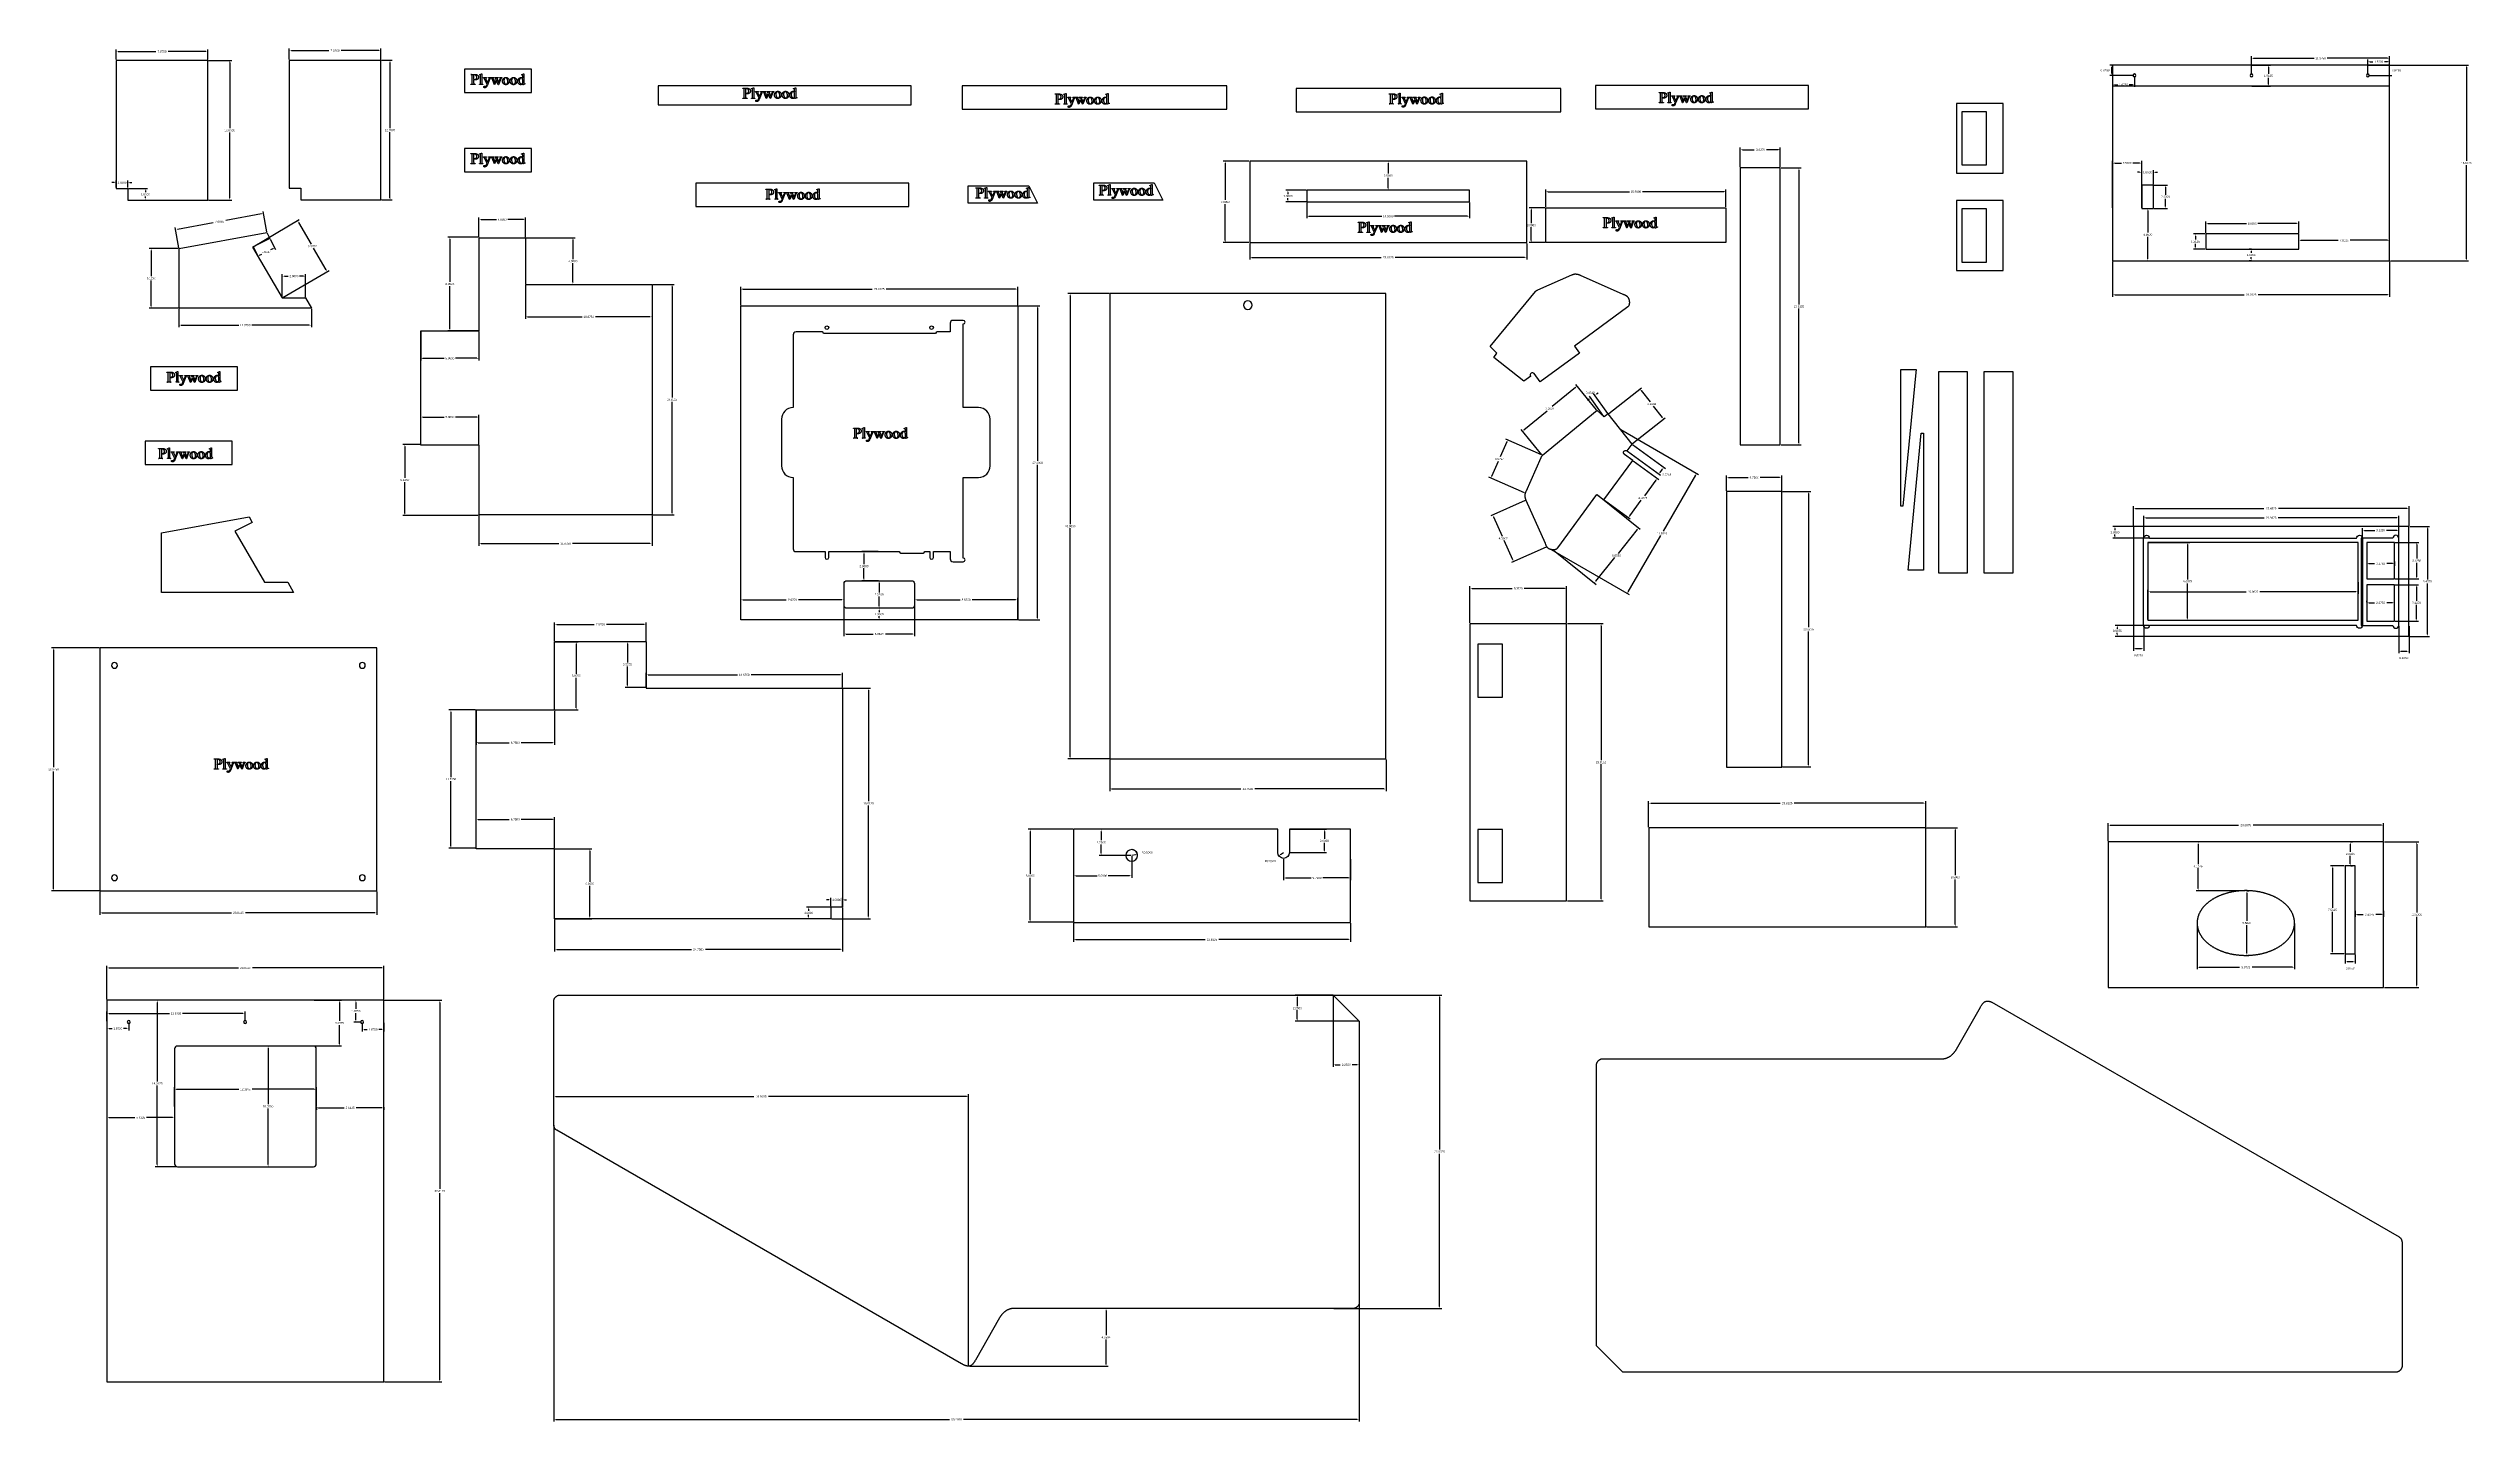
# Model space of a CAD drawing. Extents: x -4 to 204, y -54 to 64.
import ezdxf

# ---------------------------------------------------------------- set-up
doc = ezdxf.new("R2010")
doc.units = 0
doc.header["$MEASUREMENT"] = 0
doc.layers.get('Defpoints').update_dxf_attribs({"linetype": 'CONTINUOUS'})
doc.layers.add('Dimentions', color=7, linetype='CONTINUOUS')
doc.layers.add('LAYER_1', color=3, linetype='CONTINUOUS')
doc.dimstyles.get("Standard").update_dxf_attribs({"dimtxt": 0.18, "dimasz": 0.18, "dimexe": 0.18, "dimexo": 0.0625, "dimgap": 0.09, "dimtad": 0, "dimtih": 1, "dimtoh": 1, "dimdec": 4, "dimzin": 0, "dimdsep": 46, "dimtxsty": 'Standard', "dimcen": 0.09, "dimadec": 0, "dimazin": 0, "dimtfac": 1, "dimtdec": 4, "dimtofl": 0, "dimtmove": 0, "dimatfit": 3, "dimfxl": 1, "dimtolj": 1, "dimtzin": 0, "dimarcsym": 0})

# ---------------------------------------------------------------- blocks, each defined once
blk = doc.blocks.new('*D0')
at = {"layer": 'Defpoints', "color": 0}
for p in [(196.79, 62.15), (196.79, 45.34), (203.39, 45.34)]:
    blk.add_point(p, dxfattribs=at)
at = {"layer": 'Dimentions', "color": 0, "lineweight": -2}
for p, q in [((196.86, 62.15), (203.57, 62.15)), ((203.39, 61.97), (203.39, 53.92)), ((203.39, 45.52), (203.39, 53.56)), ((196.86, 45.34), (203.57, 45.34))]:
    blk.add_line(p, q, dxfattribs=at)
at = {"layer": 'Dimentions', "color": 0}
for points in [[(203.42, 61.97), (203.36, 61.97), (203.39, 62.15)], [(203.36, 45.52), (203.42, 45.52), (203.39, 45.34)]]:
    blk.add_solid(points, dxfattribs=at)
at = {"layer": 'Dimentions', "color": 0, "insert": (203.39, 53.74), "char_height": 0.18, "attachment_point": 5}
blk.add_mtext('\\A1;16.8125', dxfattribs=at)
blk = doc.blocks.new('*D1')
at = {"layer": 'Defpoints', "color": 0}
for p in [(172.98, 45.34), (196.79, 45.34), (172.98, 42.42)]:
    blk.add_point(p, dxfattribs=at)
at = {"layer": 'Dimentions', "color": 0, "lineweight": -2}
for p, q in [((172.98, 45.27), (172.98, 42.24)), ((196.79, 45.27), (196.79, 42.24)), ((173.16, 42.42), (184.29, 42.42)), ((196.61, 42.42), (185.49, 42.42))]:
    blk.add_line(p, q, dxfattribs=at)
at = {"layer": 'Dimentions', "color": 0}
for points in [[(173.16, 42.45), (173.16, 42.39), (172.98, 42.42)], [(196.61, 42.39), (196.61, 42.45), (196.79, 42.42)]]:
    blk.add_solid(points, dxfattribs=at)
at = {"layer": 'Dimentions', "color": 0, "insert": (184.89, 42.42), "char_height": 0.18, "attachment_point": 5}
blk.add_mtext('\\A1;23.8125', dxfattribs=at)
blk = doc.blocks.new('*D2')
at = {"layer": 'Defpoints', "color": 0}
for p in [(86.76, 2.53), (110.51, 2.53), (110.51, -0.06)]:
    blk.add_point(p, dxfattribs=at)
at = {"layer": 'Dimentions', "color": 0, "lineweight": -2}
for p, q in [((86.76, 2.47), (86.76, -0.24)), ((110.51, 2.47), (110.51, -0.24)), ((86.94, -0.06), (98.03, -0.06)), ((110.33, -0.06), (99.23, -0.06))]:
    blk.add_line(p, q, dxfattribs=at)
at = {"layer": 'Dimentions', "color": 0}
for points in [[(86.94, -0.03), (86.94, -0.09), (86.76, -0.06)], [(110.33, -0.09), (110.33, -0.03), (110.51, -0.06)]]:
    blk.add_solid(points, dxfattribs=at)
at = {"layer": 'Dimentions', "color": 0, "insert": (98.63, -0.06), "char_height": 0.18, "attachment_point": 5}
blk.add_mtext('\\A1;23.7500', dxfattribs=at)
blk = doc.blocks.new('*D3')
at = {"layer": 'Defpoints', "color": 0}
for p in [(83.65, -11.52), (107.46, -11.52), (107.46, -13.01)]:
    blk.add_point(p, dxfattribs=at)
at = {"layer": 'Dimentions', "color": 0, "lineweight": -2}
for p, q in [((83.65, -11.58), (83.65, -13.19)), ((107.46, -11.58), (107.46, -13.19)), ((83.83, -13.01), (94.95, -13.01)), ((107.28, -13.01), (96.15, -13.01))]:
    blk.add_line(p, q, dxfattribs=at)
at = {"layer": 'Dimentions', "color": 0}
for points in [[(83.83, -12.98), (83.83, -13.04), (83.65, -13.01)], [(107.28, -13.04), (107.28, -12.98), (107.46, -13.01)]]:
    blk.add_solid(points, dxfattribs=at)
at = {"layer": 'Dimentions', "color": 0, "insert": (95.55, -13.01), "char_height": 0.18, "attachment_point": 5}
blk.add_mtext('\\A1;23.8125', dxfattribs=at)
blk = doc.blocks.new('*D4')
at = {"layer": 'Defpoints', "color": 0}
for p in [(83.65, -3.52), (79.92, -11.52), (83.65, -11.52)]:
    blk.add_point(p, dxfattribs=at)
at = {"layer": 'Dimentions', "color": 0, "lineweight": -2}
for p, q in [((83.58, -3.52), (79.74, -3.52)), ((79.92, -3.7), (79.92, -7.34)), ((79.92, -11.34), (79.92, -7.7)), ((83.58, -11.52), (79.74, -11.52))]:
    blk.add_line(p, q, dxfattribs=at)
at = {"layer": 'Dimentions', "color": 0}
for points in [[(79.95, -3.7), (79.89, -3.7), (79.92, -3.52)], [(79.89, -11.34), (79.95, -11.34), (79.92, -11.52)]]:
    blk.add_solid(points, dxfattribs=at)
at = {"layer": 'Dimentions', "color": 0, "insert": (79.92, -7.52), "char_height": 0.18, "attachment_point": 5}
blk.add_mtext('\\A1;8.0000', dxfattribs=at)
blk = doc.blocks.new('*D5')
at = {"layer": 'Defpoints', "color": 0}
for p in [(88.65, -5.77), (89.14, -5.68)]:
    blk.add_point(p, dxfattribs=at)
at = {"layer": 'Dimentions', "color": 0, "lineweight": -2}
blk.add_line((88.96, -5.71), (88.65, -5.77), dxfattribs=at)
blk.add_arc((88.65, -5.77), 0.5, 349.8742, 82.8334, dxfattribs=at)
at = {"layer": 'Dimentions', "color": 0}
blk.add_solid([(88.97, -5.74), (88.95, -5.68), (89.14, -5.68)], dxfattribs=at)
at = {"layer": 'Dimentions', "color": 0, "insert": (89.97, -5.52), "char_height": 0.18, "attachment_point": 5}
blk.add_mtext('\\A1;R0.5000', dxfattribs=at)
blk = doc.blocks.new('*D6')
at = {"layer": 'Defpoints', "color": 0}
for p in [(83.65, -5.77), (88.65, -5.77), (83.65, -7.52)]:
    blk.add_point(p, dxfattribs=at)
at = {"layer": 'Dimentions', "color": 0, "lineweight": -2}
for p, q in [((83.65, -5.83), (83.65, -7.7)), ((88.65, -5.83), (88.65, -7.7)), ((83.83, -7.52), (85.67, -7.52)), ((88.47, -7.52), (86.63, -7.52))]:
    blk.add_line(p, q, dxfattribs=at)
at = {"layer": 'Dimentions', "color": 0}
for points in [[(83.83, -7.49), (83.83, -7.55), (83.65, -7.52)], [(88.47, -7.55), (88.47, -7.49), (88.65, -7.52)]]:
    blk.add_solid(points, dxfattribs=at)
at = {"layer": 'Dimentions', "color": 0, "insert": (86.15, -7.52), "char_height": 0.18, "attachment_point": 5}
blk.add_mtext('\\A1;5.0000', dxfattribs=at)
blk = doc.blocks.new('*D7')
at = {"layer": 'Defpoints', "color": 0}
for p in [(86.02, -3.52), (88.65, -3.52), (88.65, -5.77)]:
    blk.add_point(p, dxfattribs=at)
at = {"layer": 'Dimentions', "color": 0, "lineweight": -2}
for p, q in [((88.58, -3.52), (85.84, -3.52)), ((86.02, -3.7), (86.02, -4.47)), ((88.58, -5.77), (85.84, -5.77)), ((86.02, -5.59), (86.02, -4.83))]:
    blk.add_line(p, q, dxfattribs=at)
at = {"layer": 'Dimentions', "color": 0}
for points in [[(86.05, -3.7), (85.99, -3.7), (86.02, -3.52)], [(85.99, -5.59), (86.05, -5.59), (86.02, -5.77)]]:
    blk.add_solid(points, dxfattribs=at)
at = {"layer": 'Dimentions', "color": 0, "insert": (86.02, -4.65), "char_height": 0.18, "attachment_point": 5}
blk.add_mtext('\\A1;2.2500', dxfattribs=at)
blk = doc.blocks.new('*D8')
at = {"layer": 'Defpoints', "color": 0}
for p in [(101.29, -5.79), (101.71, -5.52)]:
    blk.add_point(p, dxfattribs=at)
at = {"layer": 'Dimentions', "color": 0, "lineweight": -2}
blk.add_line((101.44, -5.7), (101.71, -5.52), dxfattribs=at)
at = {"layer": 'Dimentions', "color": 0}
blk.add_solid([(101.42, -5.67), (101.46, -5.72), (101.29, -5.79)], dxfattribs=at)
at = {"layer": 'Dimentions', "color": 0, "insert": (100.57, -6.26), "char_height": 0.18, "attachment_point": 5}
blk.add_mtext('\\A1;R0.5000', dxfattribs=at)
blk = doc.blocks.new('*D12')
at = {"layer": 'Defpoints', "color": 0}
for p in [(102.21, -3.52), (102.21, -5.52), (105.21, -5.52)]:
    blk.add_point(p, dxfattribs=at)
at = {"layer": 'Dimentions', "color": 0, "lineweight": -2}
for p, q in [((102.27, -3.52), (105.39, -3.52)), ((105.21, -3.7), (105.21, -4.34)), ((102.27, -5.52), (105.39, -5.52)), ((105.21, -5.34), (105.21, -4.7))]:
    blk.add_line(p, q, dxfattribs=at)
at = {"layer": 'Dimentions', "color": 0}
for points in [[(105.24, -3.7), (105.18, -3.7), (105.21, -3.52)], [(105.18, -5.34), (105.24, -5.34), (105.21, -5.52)]]:
    blk.add_solid(points, dxfattribs=at)
at = {"layer": 'Dimentions', "color": 0, "insert": (105.21, -4.52), "char_height": 0.18, "attachment_point": 5}
blk.add_mtext('\\A1;2.0000', dxfattribs=at)
blk = doc.blocks.new('*D13')
at = {"layer": 'Defpoints', "color": 0}
for p in [(101.71, -6.02), (107.46, -6.02), (107.46, -7.71)]:
    blk.add_point(p, dxfattribs=at)
at = {"layer": 'Dimentions', "color": 0, "lineweight": -2}
for p, q in [((101.71, -6.08), (101.71, -7.89)), ((107.46, -6.08), (107.46, -7.89)), ((101.89, -7.71), (104.07, -7.71)), ((107.28, -7.71), (105.09, -7.71))]:
    blk.add_line(p, q, dxfattribs=at)
at = {"layer": 'Dimentions', "color": 0}
for points in [[(101.89, -7.68), (101.89, -7.74), (101.71, -7.71)], [(107.28, -7.74), (107.28, -7.68), (107.46, -7.71)]]:
    blk.add_solid(points, dxfattribs=at)
at = {"layer": 'Dimentions', "color": 0, "insert": (104.58, -7.71), "char_height": 0.18, "attachment_point": 5}
blk.add_mtext('\\A1;5.7500', dxfattribs=at)
blk = doc.blocks.new('*D14')
at = {"layer": 'Defpoints', "color": 0}
for p in [(86.76, 42.53), (83.35, 2.53), (86.76, 2.53)]:
    blk.add_point(p, dxfattribs=at)
at = {"layer": 'Dimentions', "color": 0, "lineweight": -2}
for p, q in [((86.7, 42.53), (83.17, 42.53)), ((83.35, 42.35), (83.35, 22.71)), ((83.35, 2.71), (83.35, 22.35)), ((86.7, 2.53), (83.17, 2.53))]:
    blk.add_line(p, q, dxfattribs=at)
at = {"layer": 'Dimentions', "color": 0}
for points in [[(83.38, 42.35), (83.32, 42.35), (83.35, 42.53)], [(83.32, 2.71), (83.38, 2.71), (83.35, 2.53)]]:
    blk.add_solid(points, dxfattribs=at)
at = {"layer": 'Dimentions', "color": 0, "insert": (83.35, 22.53), "char_height": 0.18, "attachment_point": 5}
blk.add_mtext('\\A1;40.0000', dxfattribs=at)
blk = doc.blocks.new('*D17')
at = {"layer": 'Defpoints', "color": 0}
for p in [(126.04, 14.15), (126.04, -9.67), (129, -9.67)]:
    blk.add_point(p, dxfattribs=at)
at = {"layer": 'Dimentions', "color": 0, "lineweight": -2}
for p, q in [((126.1, 14.15), (129.18, 14.15)), ((129, 13.97), (129, 2.42)), ((129, -9.49), (129, 2.06)), ((126.1, -9.67), (129.18, -9.67))]:
    blk.add_line(p, q, dxfattribs=at)
at = {"layer": 'Dimentions', "color": 0}
for points in [[(129.03, 13.97), (128.97, 13.97), (129, 14.15)], [(128.97, -9.49), (129.03, -9.49), (129, -9.67)]]:
    blk.add_solid(points, dxfattribs=at)
at = {"layer": 'Dimentions', "color": 0, "insert": (129, 2.24), "char_height": 0.18, "attachment_point": 5}
blk.add_mtext('\\A1;23.8125', dxfattribs=at)
blk = doc.blocks.new('*D18')
at = {"layer": 'Defpoints', "color": 0}
for p in [(126.04, 17.18), (117.73, 14.15), (126.04, 14.15)]:
    blk.add_point(p, dxfattribs=at)
at = {"layer": 'Dimentions', "color": 0, "lineweight": -2}
for p, q in [((117.73, 14.21), (117.73, 17.36)), ((117.91, 17.18), (121.37, 17.18)), ((125.86, 17.18), (122.39, 17.18)), ((126.04, 14.21), (126.04, 17.36))]:
    blk.add_line(p, q, dxfattribs=at)
at = {"layer": 'Dimentions', "color": 0}
for points in [[(117.91, 17.21), (117.91, 17.15), (117.73, 17.18)], [(125.86, 17.15), (125.86, 17.21), (126.04, 17.18)]]:
    blk.add_solid(points, dxfattribs=at)
at = {"layer": 'Dimentions', "color": 0, "insert": (121.88, 17.18), "char_height": 0.18, "attachment_point": 5}
blk.add_mtext('\\A1;8.3125', dxfattribs=at)
blk = doc.blocks.new('*D19')
at = {"layer": 'Defpoints', "color": 0}
for p in [(156.91, -1.28), (133.09, -3.4), (156.91, -3.4)]:
    blk.add_point(p, dxfattribs=at)
at = {"layer": 'Dimentions', "color": 0, "lineweight": -2}
for p, q in [((133.09, -3.34), (133.09, -1.1)), ((133.27, -1.28), (144.4, -1.28)), ((156.73, -1.28), (145.6, -1.28)), ((156.91, -3.34), (156.91, -1.1))]:
    blk.add_line(p, q, dxfattribs=at)
at = {"layer": 'Dimentions', "color": 0}
for points in [[(133.27, -1.25), (133.27, -1.31), (133.09, -1.28)], [(156.73, -1.31), (156.73, -1.25), (156.91, -1.28)]]:
    blk.add_solid(points, dxfattribs=at)
at = {"layer": 'Dimentions', "color": 0, "insert": (145, -1.28), "char_height": 0.18, "attachment_point": 5}
blk.add_mtext('\\A1;23.8125', dxfattribs=at)
blk = doc.blocks.new('*D20')
at = {"layer": 'Defpoints', "color": 0}
for p in [(156.91, -3.4), (156.91, -11.9), (159.45, -11.9)]:
    blk.add_point(p, dxfattribs=at)
at = {"layer": 'Dimentions', "color": 0, "lineweight": -2}
for p, q in [((156.97, -3.4), (159.63, -3.4)), ((159.45, -3.58), (159.45, -7.47)), ((159.45, -11.72), (159.45, -7.83)), ((156.97, -11.9), (159.63, -11.9))]:
    blk.add_line(p, q, dxfattribs=at)
at = {"layer": 'Dimentions', "color": 0}
for points in [[(159.48, -3.58), (159.42, -3.58), (159.45, -3.4)], [(159.42, -11.72), (159.48, -11.72), (159.45, -11.9)]]:
    blk.add_solid(points, dxfattribs=at)
at = {"layer": 'Dimentions', "color": 0, "insert": (159.45, -7.65), "char_height": 0.18, "attachment_point": 5}
blk.add_mtext('\\A1;8.5000', dxfattribs=at)
blk = doc.blocks.new('*D21')
at = {"layer": 'Defpoints', "color": 0}
for p in [(24.36, -15.44), (0.55, -18.22), (24.36, -18.22)]:
    blk.add_point(p, dxfattribs=at)
at = {"layer": 'Dimentions', "color": 0, "lineweight": -2}
for p, q in [((0.55, -18.15), (0.55, -15.26)), ((0.73, -15.44), (11.85, -15.44)), ((24.18, -15.44), (13.05, -15.44)), ((24.36, -18.15), (24.36, -15.26))]:
    blk.add_line(p, q, dxfattribs=at)
at = {"layer": 'Dimentions', "color": 0}
for points in [[(0.73, -15.41), (0.73, -15.47), (0.55, -15.44)], [(24.18, -15.47), (24.18, -15.41), (24.36, -15.44)]]:
    blk.add_solid(points, dxfattribs=at)
at = {"layer": 'Dimentions', "color": 0, "insert": (12.45, -15.44), "char_height": 0.18, "attachment_point": 5}
blk.add_mtext('\\A1;23.8125', dxfattribs=at)
blk = doc.blocks.new('*D22')
at = {"layer": 'Defpoints', "color": 0}
for p in [(24.36, -18.22), (24.36, -51.03), (29.16, -51.03)]:
    blk.add_point(p, dxfattribs=at)
at = {"layer": 'Dimentions', "color": 0, "lineweight": -2}
for p, q in [((24.42, -18.22), (29.34, -18.22)), ((29.16, -18.4), (29.16, -34.44)), ((29.16, -50.85), (29.16, -34.8)), ((24.42, -51.03), (29.34, -51.03))]:
    blk.add_line(p, q, dxfattribs=at)
at = {"layer": 'Dimentions', "color": 0}
for points in [[(29.19, -18.4), (29.13, -18.4), (29.16, -18.22)], [(29.13, -50.85), (29.19, -50.85), (29.16, -51.03)]]:
    blk.add_solid(points, dxfattribs=at)
at = {"layer": 'Dimentions', "color": 0, "insert": (29.16, -34.62), "char_height": 0.18, "attachment_point": 5}
blk.add_mtext('\\A1;32.8125', dxfattribs=at)
blk = doc.blocks.new('*D28')
at = {"layer": 'Defpoints', "color": 0}
for p in [(18.55, -27.34), (24.36, -27.34), (24.36, -27.47)]:
    blk.add_point(p, dxfattribs=at)
at = {"layer": 'Dimentions', "color": 0, "lineweight": -2}
for p, q in [((18.55, -27.4), (18.55, -27.65)), ((18.73, -27.47), (20.94, -27.47)), ((24.18, -27.47), (21.96, -27.47)), ((24.36, -27.4), (24.36, -27.65))]:
    blk.add_line(p, q, dxfattribs=at)
at = {"layer": 'Dimentions', "color": 0}
for points in [[(18.73, -27.44), (18.73, -27.5), (18.55, -27.47)], [(24.18, -27.5), (24.18, -27.44), (24.36, -27.47)]]:
    blk.add_solid(points, dxfattribs=at)
at = {"layer": 'Dimentions', "color": 0, "insert": (21.45, -27.47), "char_height": 0.18, "attachment_point": 5}
blk.add_mtext('\\A1;5.8125', dxfattribs=at)
blk = doc.blocks.new('*D29')
at = {"layer": 'Defpoints', "color": 0}
for p in [(0.55, -27.34), (0.55, -28.31), (6.36, -27.34)]:
    blk.add_point(p, dxfattribs=at)
at = {"layer": 'Dimentions', "color": 0, "lineweight": -2}
for p, q in [((0.55, -27.4), (0.55, -28.49)), ((0.73, -28.31), (2.94, -28.31)), ((6.18, -28.31), (3.96, -28.31)), ((6.36, -27.4), (6.36, -28.49))]:
    blk.add_line(p, q, dxfattribs=at)
at = {"layer": 'Dimentions', "color": 0}
for points in [[(0.73, -28.28), (0.73, -28.34), (0.55, -28.31)], [(6.18, -28.34), (6.18, -28.28), (6.36, -28.31)]]:
    blk.add_solid(points, dxfattribs=at)
at = {"layer": 'Dimentions', "color": 0, "insert": (3.45, -28.31), "char_height": 0.18, "attachment_point": 5}
blk.add_mtext('\\A1;5.8125', dxfattribs=at)
blk = doc.blocks.new('*D31')
at = {"layer": 'Defpoints', "color": 0}
for p in [(18.3, -18.22), (20.53, -18.22), (18.3, -22.15)]:
    blk.add_point(p, dxfattribs=at)
at = {"layer": 'Dimentions', "color": 0, "lineweight": -2}
for p, q in [((18.36, -18.22), (20.71, -18.22)), ((20.53, -18.4), (20.53, -20)), ((20.53, -21.97), (20.53, -20.36)), ((18.36, -22.15), (20.71, -22.15))]:
    blk.add_line(p, q, dxfattribs=at)
at = {"layer": 'Dimentions', "color": 0}
for points in [[(20.56, -18.4), (20.5, -18.4), (20.53, -18.22)], [(20.5, -21.97), (20.56, -21.97), (20.53, -22.15)]]:
    blk.add_solid(points, dxfattribs=at)
at = {"layer": 'Dimentions', "color": 0, "insert": (20.53, -20.18), "char_height": 0.18, "attachment_point": 5}
blk.add_mtext('\\A1;3.9375', dxfattribs=at)
blk = doc.blocks.new('*D32')
at = {"layer": 'Defpoints', "color": 0}
for p in [(4.87, -18.22), (6.61, -18.22), (6.61, -32.53)]:
    blk.add_point(p, dxfattribs=at)
at = {"layer": 'Dimentions', "color": 0, "lineweight": -2}
for p, q in [((6.55, -18.22), (4.69, -18.22)), ((4.87, -18.4), (4.87, -25.19)), ((4.87, -32.35), (4.87, -25.55)), ((6.55, -32.53), (4.69, -32.53))]:
    blk.add_line(p, q, dxfattribs=at)
at = {"layer": 'Dimentions', "color": 0}
for points in [[(4.9, -18.4), (4.84, -18.4), (4.87, -18.22)], [(4.84, -32.35), (4.9, -32.35), (4.87, -32.53)]]:
    blk.add_solid(points, dxfattribs=at)
at = {"layer": 'Dimentions', "color": 0, "insert": (4.87, -25.37), "char_height": 0.18, "attachment_point": 5}
blk.add_mtext('\\A1;14.3125', dxfattribs=at)
blk = doc.blocks.new('*D33')
at = {"layer": 'Defpoints', "color": 0}
for p in [(18.55, -25.87), (6.36, -27.4), (18.55, -27.4)]:
    blk.add_point(p, dxfattribs=at)
at = {"layer": 'Dimentions', "color": 0, "lineweight": -2}
for p, q in [((6.36, -27.34), (6.36, -25.69)), ((6.54, -25.87), (11.88, -25.87)), ((18.37, -25.87), (13.02, -25.87)), ((18.55, -27.34), (18.55, -25.69))]:
    blk.add_line(p, q, dxfattribs=at)
at = {"layer": 'Dimentions', "color": 0}
for points in [[(6.54, -25.84), (6.54, -25.9), (6.36, -25.87)], [(18.37, -25.9), (18.37, -25.84), (18.55, -25.87)]]:
    blk.add_solid(points, dxfattribs=at)
at = {"layer": 'Dimentions', "color": 0, "insert": (12.45, -25.87), "char_height": 0.18, "attachment_point": 5}
blk.add_mtext('\\A1;12.1875', dxfattribs=at)
blk = doc.blocks.new('*D34')
at = {"layer": 'Defpoints', "color": 0}
for p in [(12.45, -22.15), (14.4, -22.15), (12.45, -32.53)]:
    blk.add_point(p, dxfattribs=at)
at = {"layer": 'Dimentions', "color": 0, "lineweight": -2}
for p, q in [((12.51, -22.15), (14.58, -22.15)), ((14.4, -22.33), (14.4, -27.16)), ((14.4, -32.35), (14.4, -27.52)), ((12.51, -32.53), (14.58, -32.53))]:
    blk.add_line(p, q, dxfattribs=at)
at = {"layer": 'Dimentions', "color": 0}
for points in [[(14.43, -22.33), (14.37, -22.33), (14.4, -22.15)], [(14.37, -32.35), (14.43, -32.35), (14.4, -32.53)]]:
    blk.add_solid(points, dxfattribs=at)
at = {"layer": 'Dimentions', "color": 0, "insert": (14.4, -27.34), "char_height": 0.18, "attachment_point": 5}
blk.add_mtext('\\A1;10.3750', dxfattribs=at)
blk = doc.blocks.new('*D35')
at = {"layer": 'Defpoints', "color": 0}
for p in [(0.55, -20.09), (0.55, -20.65), (2.42, -20.09)]:
    blk.add_point(p, dxfattribs=at)
at = {"layer": 'Dimentions', "color": 0, "lineweight": -2}
for p, q in [((0.55, -20.15), (0.55, -20.83)), ((0.73, -20.65), (0.99, -20.65)), ((2.24, -20.65), (1.98, -20.65)), ((2.42, -20.15), (2.42, -20.83))]:
    blk.add_line(p, q, dxfattribs=at)
at = {"layer": 'Dimentions', "color": 0}
for points in [[(0.73, -20.62), (0.73, -20.68), (0.55, -20.65)], [(2.24, -20.68), (2.24, -20.62), (2.42, -20.65)]]:
    blk.add_solid(points, dxfattribs=at)
at = {"layer": 'Dimentions', "color": 0, "insert": (1.48, -20.65), "char_height": 0.18, "attachment_point": 5}
blk.add_mtext('\\A1;1.8750', dxfattribs=at)
blk = doc.blocks.new('*D36')
at = {"layer": 'Defpoints', "color": 0}
for p in [(0.55, -19.36), (0.55, -20.09), (12.42, -20.09)]:
    blk.add_point(p, dxfattribs=at)
at = {"layer": 'Dimentions', "color": 0, "lineweight": -2}
for p, q in [((0.55, -20.03), (0.55, -19.18)), ((0.73, -19.36), (5.93, -19.36)), ((12.24, -19.36), (7.04, -19.36)), ((12.42, -20.03), (12.42, -19.18))]:
    blk.add_line(p, q, dxfattribs=at)
at = {"layer": 'Dimentions', "color": 0}
for points in [[(0.73, -19.33), (0.73, -19.39), (0.55, -19.36)], [(12.24, -19.39), (12.24, -19.33), (12.42, -19.36)]]:
    blk.add_solid(points, dxfattribs=at)
at = {"layer": 'Dimentions', "color": 0, "insert": (6.48, -19.36), "char_height": 0.18, "attachment_point": 5}
blk.add_mtext('\\A1;11.8750', dxfattribs=at)
blk = doc.blocks.new('*D37')
at = {"layer": 'Defpoints', "color": 0}
for p in [(22.48, -20.09), (24.36, -20.09), (24.36, -20.73)]:
    blk.add_point(p, dxfattribs=at)
at = {"layer": 'Dimentions', "color": 0, "lineweight": -2}
for p, q in [((22.48, -20.15), (22.48, -20.91)), ((22.66, -20.73), (22.93, -20.73)), ((24.18, -20.73), (23.92, -20.73)), ((24.36, -20.15), (24.36, -20.91))]:
    blk.add_line(p, q, dxfattribs=at)
at = {"layer": 'Dimentions', "color": 0}
for points in [[(22.66, -20.7), (22.66, -20.76), (22.48, -20.73)], [(24.18, -20.76), (24.18, -20.7), (24.36, -20.73)]]:
    blk.add_solid(points, dxfattribs=at)
at = {"layer": 'Dimentions', "color": 0, "insert": (23.42, -20.73), "char_height": 0.18, "attachment_point": 5}
blk.add_mtext('\\A1;1.8750', dxfattribs=at)
blk = doc.blocks.new('*D38')
at = {"layer": 'Defpoints', "color": 0}
for p in [(21.95, -18.22), (22.48, -18.22), (22.48, -20.09)]:
    blk.add_point(p, dxfattribs=at)
at = {"layer": 'Dimentions', "color": 0, "lineweight": -2}
for p, q in [((22.42, -18.22), (21.77, -18.22)), ((21.95, -18.4), (21.95, -18.97)), ((22.42, -20.09), (21.77, -20.09)), ((21.95, -19.91), (21.95, -19.33))]:
    blk.add_line(p, q, dxfattribs=at)
at = {"layer": 'Dimentions', "color": 0}
for points in [[(21.98, -18.4), (21.92, -18.4), (21.95, -18.22)], [(21.92, -19.91), (21.98, -19.91), (21.95, -20.09)]]:
    blk.add_solid(points, dxfattribs=at)
at = {"layer": 'Dimentions', "color": 0, "insert": (21.95, -19.15), "char_height": 0.18, "attachment_point": 5}
blk.add_mtext('\\A1;1.8750', dxfattribs=at)
blk = doc.blocks.new('*D40')
at = {"layer": 'Defpoints', "color": 0}
for p in [(105.96, -17.77), (105.96, -44.71), (115.12, -44.71)]:
    blk.add_point(p, dxfattribs=at)
at = {"layer": 'Dimentions', "color": 0, "lineweight": -2}
for p, q in [((106.03, -17.77), (115.3, -17.77)), ((115.12, -17.95), (115.12, -31.06)), ((115.12, -44.53), (115.12, -31.42)), ((106.03, -44.71), (115.3, -44.71))]:
    blk.add_line(p, q, dxfattribs=at)
at = {"layer": 'Dimentions', "color": 0}
for points in [[(115.15, -17.95), (115.09, -17.95), (115.12, -17.77)], [(115.09, -44.53), (115.15, -44.53), (115.12, -44.71)]]:
    blk.add_solid(points, dxfattribs=at)
at = {"layer": 'Dimentions', "color": 0, "insert": (115.12, -31.24), "char_height": 0.18, "attachment_point": 5}
blk.add_mtext('\\A1;26.9375', dxfattribs=at)
blk = doc.blocks.new('*D41')
at = {"layer": 'Defpoints', "color": 0}
for p in [(38.96, -28.9), (108.21, -32.12), (108.21, -54.25)]:
    blk.add_point(p, dxfattribs=at)
at = {"layer": 'Dimentions', "color": 0, "lineweight": -2}
for p, q in [((38.96, -28.96), (38.96, -54.43)), ((108.21, -32.18), (108.21, -54.43)), ((39.14, -54.25), (72.99, -54.25)), ((108.03, -54.25), (74.19, -54.25))]:
    blk.add_line(p, q, dxfattribs=at)
at = {"layer": 'Dimentions', "color": 0}
for points in [[(39.14, -54.22), (39.14, -54.28), (38.96, -54.25)], [(108.03, -54.28), (108.03, -54.22), (108.21, -54.25)]]:
    blk.add_solid(points, dxfattribs=at)
at = {"layer": 'Dimentions', "color": 0, "insert": (73.59, -54.25), "char_height": 0.18, "attachment_point": 5}
blk.add_mtext('\\A1;69.2500', dxfattribs=at)
blk = doc.blocks.new('*D42')
at = {"layer": 'Defpoints', "color": 0}
for p in [(105.96, -17.77), (108.21, -20.02), (108.21, -23.77)]:
    blk.add_point(p, dxfattribs=at)
at = {"layer": 'Dimentions', "color": 0, "lineweight": -2}
for p, q in [((105.96, -17.84), (105.96, -23.95)), ((108.21, -20.09), (108.21, -23.95)), ((106.14, -23.77), (106.58, -23.77)), ((108.03, -23.77), (107.6, -23.77))]:
    blk.add_line(p, q, dxfattribs=at)
at = {"layer": 'Dimentions', "color": 0}
for points in [[(106.14, -23.74), (106.14, -23.8), (105.96, -23.77)], [(108.03, -23.8), (108.03, -23.74), (108.21, -23.77)]]:
    blk.add_solid(points, dxfattribs=at)
at = {"layer": 'Dimentions', "color": 0, "insert": (107.09, -23.77), "char_height": 0.18, "attachment_point": 5}
blk.add_mtext('\\A1;2.2500', dxfattribs=at)
blk = doc.blocks.new('*D43')
at = {"layer": 'Defpoints', "color": 0}
for p in [(102.88, -17.77), (106.03, -17.77), (108.21, -20.02)]:
    blk.add_point(p, dxfattribs=at)
at = {"layer": 'Dimentions', "color": 0, "lineweight": -2}
for p, q in [((105.96, -17.77), (102.7, -17.77)), ((102.88, -17.95), (102.88, -18.72)), ((108.15, -20.02), (102.7, -20.02)), ((102.88, -19.84), (102.88, -19.08))]:
    blk.add_line(p, q, dxfattribs=at)
at = {"layer": 'Dimentions', "color": 0}
for points in [[(102.91, -17.95), (102.85, -17.95), (102.88, -17.77)], [(102.85, -19.84), (102.91, -19.84), (102.88, -20.02)]]:
    blk.add_solid(points, dxfattribs=at)
at = {"layer": 'Dimentions', "color": 0, "insert": (102.88, -18.9), "char_height": 0.18, "attachment_point": 5}
blk.add_mtext('\\A1;2.2500', dxfattribs=at)
blk = doc.blocks.new('*D47')
at = {"layer": 'Defpoints', "color": 0}
for p in [(86.44, -44.71), (93.09, -44.71), (74.65, -49.67)]:
    blk.add_point(p, dxfattribs=at)
at = {"layer": 'Dimentions', "color": 0, "lineweight": -2}
for p, q in [((93.03, -44.71), (86.26, -44.71)), ((86.44, -44.89), (86.44, -47.01)), ((86.44, -49.49), (86.44, -47.37)), ((74.72, -49.67), (86.62, -49.67))]:
    blk.add_line(p, q, dxfattribs=at)
at = {"layer": 'Dimentions', "color": 0}
for points in [[(86.47, -44.89), (86.41, -44.89), (86.44, -44.71)], [(86.41, -49.49), (86.47, -49.49), (86.44, -49.67)]]:
    blk.add_solid(points, dxfattribs=at)
at = {"layer": 'Dimentions', "color": 0, "insert": (86.44, -47.19), "char_height": 0.18, "attachment_point": 5}
blk.add_mtext('\\A1;4.9594', dxfattribs=at)
blk = doc.blocks.new('*D48')
at = {"layer": 'Defpoints', "color": 0}
for p in [(-0.06, 12.07), (-4.04, -8.81), (-0.06, -8.81)]:
    blk.add_point(p, dxfattribs=at)
at = {"layer": 'Dimentions', "color": 0, "lineweight": -2}
for p, q in [((-0.12, 12.07), (-4.22, 12.07)), ((-4.04, 11.89), (-4.04, 1.81)), ((-4.04, -8.63), (-4.04, 1.45)), ((-0.12, -8.81), (-4.22, -8.81))]:
    blk.add_line(p, q, dxfattribs=at)
at = {"layer": 'Dimentions', "color": 0}
for points in [[(-4.01, 11.89), (-4.07, 11.89), (-4.04, 12.07)], [(-4.07, -8.63), (-4.01, -8.63), (-4.04, -8.81)]]:
    blk.add_solid(points, dxfattribs=at)
at = {"layer": 'Dimentions', "color": 0, "insert": (-4.04, 1.63), "char_height": 0.18, "attachment_point": 5}
blk.add_mtext('\\A1;20.8750', dxfattribs=at)
blk = doc.blocks.new('*D49')
at = {"layer": 'Defpoints', "color": 0}
for p in [(-0.06, -8.81), (23.75, -8.81), (23.75, -10.71)]:
    blk.add_point(p, dxfattribs=at)
at = {"layer": 'Dimentions', "color": 0, "lineweight": -2}
for p, q in [((-0.06, -8.87), (-0.06, -10.89)), ((23.75, -8.87), (23.75, -10.89)), ((0.12, -10.71), (11.25, -10.71)), ((23.57, -10.71), (12.45, -10.71))]:
    blk.add_line(p, q, dxfattribs=at)
at = {"layer": 'Dimentions', "color": 0}
for points in [[(0.12, -10.68), (0.12, -10.74), (-0.06, -10.71)], [(23.57, -10.74), (23.57, -10.68), (23.75, -10.71)]]:
    blk.add_solid(points, dxfattribs=at)
at = {"layer": 'Dimentions', "color": 0, "insert": (11.85, -10.71), "char_height": 0.18, "attachment_point": 5}
blk.add_mtext('\\A1;23.8125', dxfattribs=at)
blk = doc.blocks.new('*D50')
at = {"layer": 'Defpoints', "color": 0}
for p in [(32.53, 23.5), (47.41, 23.5), (47.41, 21.03)]:
    blk.add_point(p, dxfattribs=at)
at = {"layer": 'Dimentions', "color": 0, "lineweight": -2}
for p, q in [((32.53, 23.44), (32.53, 20.85)), ((47.41, 23.44), (47.41, 20.85)), ((32.71, 21.03), (39.39, 21.03)), ((47.23, 21.03), (40.56, 21.03))]:
    blk.add_line(p, q, dxfattribs=at)
at = {"layer": 'Dimentions', "color": 0}
for points in [[(32.71, 21.06), (32.71, 21), (32.53, 21.03)], [(47.23, 21), (47.23, 21.06), (47.41, 21.03)]]:
    blk.add_solid(points, dxfattribs=at)
at = {"layer": 'Dimentions', "color": 0, "insert": (39.97, 21.03), "char_height": 0.18, "attachment_point": 5}
blk.add_mtext('\\A1;14.8750', dxfattribs=at)
blk = doc.blocks.new('*D51')
at = {"layer": 'Defpoints', "color": 0}
for p in [(36.53, 47.31), (36.53, 43.31), (40.61, 43.31)]:
    blk.add_point(p, dxfattribs=at)
at = {"layer": 'Dimentions', "color": 0, "lineweight": -2}
for p, q in [((36.6, 47.31), (40.79, 47.31)), ((40.61, 47.13), (40.61, 45.49)), ((40.61, 43.49), (40.61, 45.13)), ((36.6, 43.31), (40.79, 43.31))]:
    blk.add_line(p, q, dxfattribs=at)
at = {"layer": 'Dimentions', "color": 0}
for points in [[(40.64, 47.13), (40.58, 47.13), (40.61, 47.31)], [(40.58, 43.49), (40.64, 43.49), (40.61, 43.31)]]:
    blk.add_solid(points, dxfattribs=at)
at = {"layer": 'Dimentions', "color": 0, "insert": (40.61, 45.31), "char_height": 0.18, "attachment_point": 5}
blk.add_mtext('\\A1;4.0000', dxfattribs=at)
blk = doc.blocks.new('*D52')
at = {"layer": 'Defpoints', "color": 0}
for p in [(36.53, 48.88), (32.53, 47.31), (36.53, 47.31)]:
    blk.add_point(p, dxfattribs=at)
at = {"layer": 'Dimentions', "color": 0, "lineweight": -2}
for p, q in [((32.53, 47.38), (32.53, 49.06)), ((32.71, 48.88), (34.05, 48.88)), ((36.35, 48.88), (35.01, 48.88)), ((36.53, 47.38), (36.53, 49.06))]:
    blk.add_line(p, q, dxfattribs=at)
at = {"layer": 'Dimentions', "color": 0}
for points in [[(32.71, 48.91), (32.71, 48.85), (32.53, 48.88)], [(36.35, 48.85), (36.35, 48.91), (36.53, 48.88)]]:
    blk.add_solid(points, dxfattribs=at)
at = {"layer": 'Dimentions', "color": 0, "insert": (34.53, 48.88), "char_height": 0.18, "attachment_point": 5}
blk.add_mtext('\\A1;4.0000', dxfattribs=at)
blk = doc.blocks.new('*D53')
at = {"layer": 'Defpoints', "color": 0}
for p in [(36.53, 43.31), (47.41, 43.31), (36.53, 40.52)]:
    blk.add_point(p, dxfattribs=at)
at = {"layer": 'Dimentions', "color": 0, "lineweight": -2}
for p, q in [((36.53, 43.25), (36.53, 40.34)), ((47.41, 43.25), (47.41, 40.34)), ((36.71, 40.52), (41.4, 40.52)), ((47.23, 40.52), (42.54, 40.52))]:
    blk.add_line(p, q, dxfattribs=at)
at = {"layer": 'Dimentions', "color": 0}
for points in [[(36.71, 40.55), (36.71, 40.49), (36.53, 40.52)], [(47.23, 40.49), (47.23, 40.55), (47.41, 40.52)]]:
    blk.add_solid(points, dxfattribs=at)
at = {"layer": 'Dimentions', "color": 0, "insert": (41.97, 40.52), "char_height": 0.18, "attachment_point": 5}
blk.add_mtext('\\A1;10.8750', dxfattribs=at)
blk = doc.blocks.new('*D54')
at = {"layer": 'Defpoints', "color": 0}
for p in [(32.53, 47.38), (30.03, 39.31), (32.53, 39.31)]:
    blk.add_point(p, dxfattribs=at)
at = {"layer": 'Dimentions', "color": 0, "lineweight": -2}
for p, q in [((32.47, 47.38), (29.85, 47.38)), ((30.03, 47.2), (30.03, 43.53)), ((30.03, 39.49), (30.03, 43.17)), ((32.47, 39.31), (29.85, 39.31))]:
    blk.add_line(p, q, dxfattribs=at)
at = {"layer": 'Dimentions', "color": 0}
for points in [[(30.06, 47.2), (30, 47.2), (30.03, 47.38)], [(30, 39.49), (30.06, 39.49), (30.03, 39.31)]]:
    blk.add_solid(points, dxfattribs=at)
at = {"layer": 'Dimentions', "color": 0, "insert": (30.03, 43.35), "char_height": 0.18, "attachment_point": 5}
blk.add_mtext('\\A1;8.0625', dxfattribs=at)
blk = doc.blocks.new('*D55')
at = {"layer": 'Defpoints', "color": 0}
for p in [(27.53, 39.31), (32.53, 39.31), (32.53, 36.96)]:
    blk.add_point(p, dxfattribs=at)
at = {"layer": 'Dimentions', "color": 0, "lineweight": -2}
for p, q in [((27.53, 39.25), (27.53, 36.78)), ((32.53, 39.25), (32.53, 36.78)), ((27.71, 36.96), (29.55, 36.96)), ((32.35, 36.96), (30.51, 36.96))]:
    blk.add_line(p, q, dxfattribs=at)
at = {"layer": 'Dimentions', "color": 0}
for points in [[(27.71, 36.99), (27.71, 36.93), (27.53, 36.96)], [(32.35, 36.93), (32.35, 36.99), (32.53, 36.96)]]:
    blk.add_solid(points, dxfattribs=at)
at = {"layer": 'Dimentions', "color": 0, "insert": (30.03, 36.96), "char_height": 0.18, "attachment_point": 5}
blk.add_mtext('\\A1;5.0000', dxfattribs=at)
blk = doc.blocks.new('*D56')
at = {"layer": 'Defpoints', "color": 0}
for p in [(32.53, 31.91), (27.53, 29.5), (32.53, 29.5)]:
    blk.add_point(p, dxfattribs=at)
at = {"layer": 'Dimentions', "color": 0, "lineweight": -2}
for p, q in [((27.53, 29.56), (27.53, 32.09)), ((27.71, 31.91), (29.55, 31.91)), ((32.35, 31.91), (30.51, 31.91)), ((32.53, 29.56), (32.53, 32.09))]:
    blk.add_line(p, q, dxfattribs=at)
at = {"layer": 'Dimentions', "color": 0}
for points in [[(27.71, 31.94), (27.71, 31.88), (27.53, 31.91)], [(32.35, 31.88), (32.35, 31.94), (32.53, 31.91)]]:
    blk.add_solid(points, dxfattribs=at)
at = {"layer": 'Dimentions', "color": 0, "insert": (30.03, 31.91), "char_height": 0.18, "attachment_point": 5}
blk.add_mtext('\\A1;5.0000', dxfattribs=at)
blk = doc.blocks.new('*D57')
at = {"layer": 'Defpoints', "color": 0}
for p in [(27.53, 29.56), (26.16, 23.44), (32.53, 23.44)]:
    blk.add_point(p, dxfattribs=at)
at = {"layer": 'Dimentions', "color": 0, "lineweight": -2}
for p, q in [((27.47, 29.56), (25.98, 29.56)), ((26.16, 29.38), (26.16, 26.68)), ((26.16, 23.62), (26.16, 26.32)), ((32.47, 23.44), (25.98, 23.44))]:
    blk.add_line(p, q, dxfattribs=at)
at = {"layer": 'Dimentions', "color": 0}
for points in [[(26.19, 29.38), (26.13, 29.38), (26.16, 29.56)], [(26.13, 23.62), (26.19, 23.62), (26.16, 23.44)]]:
    blk.add_solid(points, dxfattribs=at)
at = {"layer": 'Dimentions', "color": 0, "insert": (26.16, 26.5), "char_height": 0.18, "attachment_point": 5}
blk.add_mtext('\\A1;6.1250', dxfattribs=at)
blk = doc.blocks.new('*D59')
at = {"layer": 'Defpoints', "color": 0}
for p in [(47.41, 43.31), (47.41, 23.5), (49.13, 23.5)]:
    blk.add_point(p, dxfattribs=at)
at = {"layer": 'Dimentions', "color": 0, "lineweight": -2}
for p, q in [((47.47, 43.31), (49.31, 43.31)), ((49.13, 43.13), (49.13, 33.59)), ((49.13, 23.68), (49.13, 33.23)), ((47.47, 23.5), (49.31, 23.5))]:
    blk.add_line(p, q, dxfattribs=at)
at = {"layer": 'Dimentions', "color": 0}
for points in [[(49.16, 43.13), (49.1, 43.13), (49.13, 43.31)], [(49.1, 23.68), (49.16, 23.68), (49.13, 23.5)]]:
    blk.add_solid(points, dxfattribs=at)
at = {"layer": 'Dimentions', "color": 0, "insert": (49.13, 33.41), "char_height": 0.18, "attachment_point": 5}
blk.add_mtext('\\A1;19.8125', dxfattribs=at)
blk = doc.blocks.new('*D60')
at = {"layer": 'Defpoints', "color": 0}
for p in [(39.03, -2.67), (32.28, -5.21), (39.03, -5.21)]:
    blk.add_point(p, dxfattribs=at)
at = {"layer": 'Dimentions', "color": 0, "lineweight": -2}
for p, q in [((32.28, -5.15), (32.28, -2.49)), ((32.46, -2.67), (35.14, -2.67)), ((38.85, -2.67), (36.16, -2.67)), ((39.03, -5.15), (39.03, -2.49))]:
    blk.add_line(p, q, dxfattribs=at)
at = {"layer": 'Dimentions', "color": 0}
for points in [[(32.46, -2.64), (32.46, -2.7), (32.28, -2.67)], [(38.85, -2.7), (38.85, -2.64), (39.03, -2.67)]]:
    blk.add_solid(points, dxfattribs=at)
at = {"layer": 'Dimentions', "color": 0, "insert": (35.65, -2.67), "char_height": 0.18, "attachment_point": 5}
blk.add_mtext('\\A1;6.7500', dxfattribs=at)
blk = doc.blocks.new('*D61')
at = {"layer": 'Defpoints', "color": 0}
for p in [(32.28, 6.73), (39.03, 6.73), (39.03, 3.92)]:
    blk.add_point(p, dxfattribs=at)
at = {"layer": 'Dimentions', "color": 0, "lineweight": -2}
for p, q in [((32.28, 6.67), (32.28, 3.74)), ((39.03, 6.67), (39.03, 3.74)), ((32.46, 3.92), (35.14, 3.92)), ((38.85, 3.92), (36.16, 3.92))]:
    blk.add_line(p, q, dxfattribs=at)
at = {"layer": 'Dimentions', "color": 0}
for points in [[(32.46, 3.95), (32.46, 3.89), (32.28, 3.92)], [(38.85, 3.89), (38.85, 3.95), (39.03, 3.92)]]:
    blk.add_solid(points, dxfattribs=at)
at = {"layer": 'Dimentions', "color": 0, "insert": (35.65, 3.92), "char_height": 0.18, "attachment_point": 5}
blk.add_mtext('\\A1;6.7500', dxfattribs=at)
blk = doc.blocks.new('*D62')
at = {"layer": 'Defpoints', "color": 0}
for p in [(32.28, 6.73), (30.12, -5.15), (32.28, -5.15)]:
    blk.add_point(p, dxfattribs=at)
at = {"layer": 'Dimentions', "color": 0, "lineweight": -2}
for p, q in [((32.22, 6.73), (29.94, 6.73)), ((30.12, 6.55), (30.12, 0.97)), ((30.12, -4.97), (30.12, 0.61)), ((32.22, -5.15), (29.94, -5.15))]:
    blk.add_line(p, q, dxfattribs=at)
at = {"layer": 'Dimentions', "color": 0}
for points in [[(30.15, 6.55), (30.09, 6.55), (30.12, 6.73)], [(30.09, -4.97), (30.15, -4.97), (30.12, -5.15)]]:
    blk.add_solid(points, dxfattribs=at)
at = {"layer": 'Dimentions', "color": 0, "insert": (30.12, 0.79), "char_height": 0.18, "attachment_point": 5}
blk.add_mtext('\\A1;11.8750', dxfattribs=at)
blk = doc.blocks.new('*D63')
at = {"layer": 'Defpoints', "color": 0}
for p in [(39.03, 12.6), (46.9, 14.08), (46.9, 12.6)]:
    blk.add_point(p, dxfattribs=at)
at = {"layer": 'Dimentions', "color": 0, "lineweight": -2}
for p, q in [((39.03, 12.67), (39.03, 14.26)), ((39.21, 14.08), (42.44, 14.08)), ((46.72, 14.08), (43.49, 14.08)), ((46.9, 12.67), (46.9, 14.26))]:
    blk.add_line(p, q, dxfattribs=at)
at = {"layer": 'Dimentions', "color": 0}
for points in [[(39.21, 14.11), (39.21, 14.05), (39.03, 14.08)], [(46.72, 14.05), (46.72, 14.11), (46.9, 14.08)]]:
    blk.add_solid(points, dxfattribs=at)
at = {"layer": 'Dimentions', "color": 0, "insert": (42.97, 14.08), "char_height": 0.18, "attachment_point": 5}
blk.add_mtext('\\A1;7.8750', dxfattribs=at)
blk = doc.blocks.new('*D64')
at = {"layer": 'Defpoints', "color": 0}
for p in [(63.78, -10.21), (39.03, -11.21), (63.78, -13.86)]:
    blk.add_point(p, dxfattribs=at)
at = {"layer": 'Dimentions', "color": 0, "lineweight": -2}
for p, q in [((63.78, -10.27), (63.78, -14.04)), ((39.03, -11.27), (39.03, -14.04)), ((39.21, -13.86), (50.8, -13.86)), ((63.6, -13.86), (52, -13.86))]:
    blk.add_line(p, q, dxfattribs=at)
at = {"layer": 'Dimentions', "color": 0}
for points in [[(39.21, -13.83), (39.21, -13.89), (39.03, -13.86)], [(63.6, -13.89), (63.6, -13.83), (63.78, -13.86)]]:
    blk.add_solid(points, dxfattribs=at)
at = {"layer": 'Dimentions', "color": 0, "insert": (51.4, -13.86), "char_height": 0.18, "attachment_point": 5}
blk.add_mtext('\\A1;24.7500', dxfattribs=at)
blk = doc.blocks.new('*D65')
at = {"layer": 'Defpoints', "color": 0}
for p in [(60.87, -10.21), (62.78, -10.21), (62.78, -11.21)]:
    blk.add_point(p, dxfattribs=at)
at = {"layer": 'Dimentions', "color": 0, "lineweight": -2}
for p, q in [((62.72, -10.21), (60.69, -10.21)), ((60.87, -10.39), (60.87, -10.53)), ((62.72, -11.21), (60.69, -11.21)), ((60.87, -11.03), (60.87, -10.89))]:
    blk.add_line(p, q, dxfattribs=at)
at = {"layer": 'Dimentions', "color": 0}
for points in [[(60.9, -10.39), (60.84, -10.39), (60.87, -10.21)], [(60.84, -11.03), (60.9, -11.03), (60.87, -11.21)]]:
    blk.add_solid(points, dxfattribs=at)
at = {"layer": 'Dimentions', "color": 0, "insert": (60.87, -10.71), "char_height": 0.18, "attachment_point": 5}
blk.add_mtext('\\A1;1.0000', dxfattribs=at)
blk = doc.blocks.new('*D66')
at = {"layer": 'Defpoints', "color": 0}
for p in [(62.78, -10.21), (63.78, -9.59), (63.78, -10.21)]:
    blk.add_point(p, dxfattribs=at)
at = {"layer": 'Dimentions', "color": 0, "lineweight": -2}
for p, q in [((62.6, -9.59), (62.42, -9.59)), ((62.78, -10.15), (62.78, -9.41)), ((63.78, -10.15), (63.78, -9.41)), ((63.96, -9.59), (64.14, -9.59))]:
    blk.add_line(p, q, dxfattribs=at)
at = {"layer": 'Dimentions', "color": 0}
for points in [[(62.6, -9.62), (62.6, -9.56), (62.78, -9.59)], [(63.96, -9.56), (63.96, -9.62), (63.78, -9.59)]]:
    blk.add_solid(points, dxfattribs=at)
at = {"layer": 'Dimentions', "color": 0, "insert": (63.28, -9.59), "char_height": 0.18, "attachment_point": 5}
blk.add_mtext('\\A1;1.0000', dxfattribs=at)
blk = doc.blocks.new('*D67')
at = {"layer": 'Defpoints', "color": 0}
for p in [(63.78, 8.6), (62.78, -11.21), (66.02, -11.21)]:
    blk.add_point(p, dxfattribs=at)
at = {"layer": 'Dimentions', "color": 0, "lineweight": -2}
for p, q in [((63.84, 8.6), (66.2, 8.6)), ((66.02, 8.42), (66.02, -1.12)), ((66.02, -11.03), (66.02, -1.48)), ((62.84, -11.21), (66.2, -11.21))]:
    blk.add_line(p, q, dxfattribs=at)
at = {"layer": 'Dimentions', "color": 0}
for points in [[(66.05, 8.42), (65.99, 8.42), (66.02, 8.6)], [(65.99, -11.03), (66.05, -11.03), (66.02, -11.21)]]:
    blk.add_solid(points, dxfattribs=at)
at = {"layer": 'Dimentions', "color": 0, "insert": (66.02, -1.3), "char_height": 0.18, "attachment_point": 5}
blk.add_mtext('\\A1;19.8125', dxfattribs=at)
blk = doc.blocks.new('*D68')
at = {"layer": 'Defpoints', "color": 0}
for p in [(46.9, 8.6), (63.78, 9.75), (63.78, 8.6)]:
    blk.add_point(p, dxfattribs=at)
at = {"layer": 'Dimentions', "color": 0, "lineweight": -2}
for p, q in [((46.9, 8.67), (46.9, 9.93)), ((47.08, 9.75), (54.76, 9.75)), ((63.6, 9.75), (55.93, 9.75)), ((63.78, 8.67), (63.78, 9.93))]:
    blk.add_line(p, q, dxfattribs=at)
at = {"layer": 'Dimentions', "color": 0}
for points in [[(47.08, 9.78), (47.08, 9.72), (46.9, 9.75)], [(63.6, 9.72), (63.6, 9.78), (63.78, 9.75)]]:
    blk.add_solid(points, dxfattribs=at)
at = {"layer": 'Dimentions', "color": 0, "insert": (55.34, 9.75), "char_height": 0.18, "attachment_point": 5}
blk.add_mtext('\\A1;16.8750', dxfattribs=at)
blk = doc.blocks.new('*D69')
at = {"layer": 'Defpoints', "color": 0}
for p in [(46.9, 12.6), (45.29, 8.67), (46.9, 8.67)]:
    blk.add_point(p, dxfattribs=at)
at = {"layer": 'Dimentions', "color": 0, "lineweight": -2}
for p, q in [((46.84, 12.6), (45.11, 12.6)), ((45.29, 12.42), (45.29, 10.82)), ((45.29, 8.85), (45.29, 10.46)), ((46.84, 8.67), (45.11, 8.67))]:
    blk.add_line(p, q, dxfattribs=at)
at = {"layer": 'Dimentions', "color": 0}
for points in [[(45.32, 12.42), (45.26, 12.42), (45.29, 12.6)], [(45.26, 8.85), (45.32, 8.85), (45.29, 8.67)]]:
    blk.add_solid(points, dxfattribs=at)
at = {"layer": 'Dimentions', "color": 0, "insert": (45.29, 10.64), "char_height": 0.18, "attachment_point": 5}
blk.add_mtext('\\A1;3.9375', dxfattribs=at)
blk = doc.blocks.new('*D70')
at = {"layer": 'Defpoints', "color": 0}
for p in [(39.03, 12.6), (39.03, 6.73), (40.89, 6.73)]:
    blk.add_point(p, dxfattribs=at)
at = {"layer": 'Dimentions', "color": 0, "lineweight": -2}
for p, q in [((39.09, 12.6), (41.07, 12.6)), ((40.89, 12.42), (40.89, 9.85)), ((40.89, 6.91), (40.89, 9.49)), ((39.09, 6.73), (41.07, 6.73))]:
    blk.add_line(p, q, dxfattribs=at)
at = {"layer": 'Dimentions', "color": 0}
for points in [[(40.92, 12.42), (40.86, 12.42), (40.89, 12.6)], [(40.86, 6.91), (40.92, 6.91), (40.89, 6.73)]]:
    blk.add_solid(points, dxfattribs=at)
at = {"layer": 'Dimentions', "color": 0, "insert": (40.89, 9.67), "char_height": 0.18, "attachment_point": 5}
blk.add_mtext('\\A1;5.8750', dxfattribs=at)
blk = doc.blocks.new('*D71')
at = {"layer": 'Defpoints', "color": 0}
for p in [(39.03, -5.21), (42.06, -5.21), (39.03, -11.21)]:
    blk.add_point(p, dxfattribs=at)
at = {"layer": 'Dimentions', "color": 0, "lineweight": -2}
for p, q in [((39.09, -5.21), (42.24, -5.21)), ((42.06, -5.39), (42.06, -8.03)), ((42.06, -11.03), (42.06, -8.39)), ((39.09, -11.21), (42.24, -11.21))]:
    blk.add_line(p, q, dxfattribs=at)
at = {"layer": 'Dimentions', "color": 0}
for points in [[(42.09, -5.39), (42.03, -5.39), (42.06, -5.21)], [(42.03, -11.03), (42.09, -11.03), (42.06, -11.21)]]:
    blk.add_solid(points, dxfattribs=at)
at = {"layer": 'Dimentions', "color": 0, "insert": (42.06, -8.21), "char_height": 0.18, "attachment_point": 5}
blk.add_mtext('\\A1;6.0000', dxfattribs=at)
blk = doc.blocks.new('*D72')
at = {"layer": 'Defpoints', "color": 0}
for p in [(38.96, -26.48), (38.96, -28.92), (74.63, -49.67)]:
    blk.add_point(p, dxfattribs=at)
at = {"layer": 'Dimentions', "color": 0, "lineweight": -2}
for p, q in [((38.96, -28.85), (38.96, -26.3)), ((39.14, -26.48), (56.17, -26.48)), ((74.45, -26.48), (57.43, -26.48)), ((74.63, -49.61), (74.63, -26.3))]:
    blk.add_line(p, q, dxfattribs=at)
at = {"layer": 'Dimentions', "color": 0}
for points in [[(39.14, -26.45), (39.14, -26.51), (38.96, -26.48)], [(74.45, -26.51), (74.45, -26.45), (74.63, -26.48)]]:
    blk.add_solid(points, dxfattribs=at)
at = {"layer": 'Dimentions', "color": 0, "insert": (56.8, -26.48), "char_height": 0.18, "attachment_point": 5}
blk.add_mtext('\\A1;35.6685', dxfattribs=at)
blk = doc.blocks.new('*D73')
at = {"layer": 'Defpoints', "color": 0}
for p in [(198.46, 22.5), (198.46, 13.06), (200.04, 13.06)]:
    blk.add_point(p, dxfattribs=at)
at = {"layer": 'Dimentions', "color": 0, "lineweight": -2}
for p, q in [((198.52, 22.5), (200.22, 22.5)), ((200.04, 22.32), (200.04, 17.96)), ((200.04, 13.24), (200.04, 17.6)), ((198.52, 13.06), (200.22, 13.06))]:
    blk.add_line(p, q, dxfattribs=at)
at = {"layer": 'Dimentions', "color": 0}
for points in [[(200.07, 22.32), (200.01, 22.32), (200.04, 22.5)], [(200.01, 13.24), (200.07, 13.24), (200.04, 13.06)]]:
    blk.add_solid(points, dxfattribs=at)
at = {"layer": 'Dimentions', "color": 0, "insert": (200.04, 17.78), "char_height": 0.18, "attachment_point": 5}
blk.add_mtext('\\A1;9.4375', dxfattribs=at)
blk = doc.blocks.new('*D74')
at = {"layer": 'Defpoints', "color": 0}
for p in [(198.46, 24.06), (174.77, 22.5), (198.46, 22.5)]:
    blk.add_point(p, dxfattribs=at)
at = {"layer": 'Dimentions', "color": 0, "lineweight": -2}
for p, q in [((174.77, 22.56), (174.77, 24.24)), ((174.95, 24.06), (185.98, 24.06)), ((198.28, 24.06), (187.24, 24.06)), ((198.46, 22.56), (198.46, 24.24))]:
    blk.add_line(p, q, dxfattribs=at)
at = {"layer": 'Dimentions', "color": 0}
for points in [[(174.95, 24.09), (174.95, 24.03), (174.77, 24.06)], [(198.28, 24.03), (198.28, 24.09), (198.46, 24.06)]]:
    blk.add_solid(points, dxfattribs=at)
at = {"layer": 'Dimentions', "color": 0, "insert": (186.61, 24.06), "char_height": 0.18, "attachment_point": 5}
blk.add_mtext('\\A1;23.6875', dxfattribs=at)
blk = doc.blocks.new('*D82')
at = {"layer": 'Defpoints', "color": 0}
for p in [(174.77, 14), (175.65, 14), (174.77, 12)]:
    blk.add_point(p, dxfattribs=at)
at = {"layer": 'Dimentions', "color": 0, "lineweight": -2}
for p, q in [((174.77, 13.94), (174.77, 11.82)), ((175.65, 13.94), (175.65, 11.82)), ((175.47, 12), (174.95, 12))]:
    blk.add_line(p, q, dxfattribs=at)
at = {"layer": 'Dimentions', "color": 0}
for points in [[(174.95, 12.03), (174.95, 11.97), (174.77, 12)], [(175.47, 11.97), (175.47, 12.03), (175.65, 12)]]:
    blk.add_solid(points, dxfattribs=at)
at = {"layer": 'Dimentions', "color": 0, "insert": (175.21, 11.42), "char_height": 0.18, "attachment_point": 5}
blk.add_mtext('\\A1;0.8750', dxfattribs=at)
blk = doc.blocks.new('*D83')
at = {"layer": 'Defpoints', "color": 0}
for p in [(197.58, 23.25), (175.65, 21.5), (197.58, 21.5)]:
    blk.add_point(p, dxfattribs=at)
at = {"layer": 'Dimentions', "color": 0, "lineweight": -2}
for p, q in [((175.65, 21.56), (175.65, 23.43)), ((175.83, 23.25), (186.01, 23.25)), ((197.4, 23.25), (187.21, 23.25)), ((197.58, 21.56), (197.58, 23.43))]:
    blk.add_line(p, q, dxfattribs=at)
at = {"layer": 'Dimentions', "color": 0}
for points in [[(175.83, 23.28), (175.83, 23.22), (175.65, 23.25)], [(197.4, 23.22), (197.4, 23.28), (197.58, 23.25)]]:
    blk.add_solid(points, dxfattribs=at)
at = {"layer": 'Dimentions', "color": 0, "insert": (186.61, 23.25), "char_height": 0.18, "attachment_point": 5}
blk.add_mtext('\\A1;21.9375', dxfattribs=at)
blk = doc.blocks.new('*D84')
at = {"layer": 'Defpoints', "color": 0}
for p in [(194.46, 22.17), (194.46, 21.5), (197.58, 21.5)]:
    blk.add_point(p, dxfattribs=at)
at = {"layer": 'Dimentions', "color": 0, "lineweight": -2}
for p, q in [((194.46, 21.56), (194.46, 22.35)), ((194.64, 22.17), (195.53, 22.17)), ((197.4, 22.17), (196.52, 22.17)), ((197.58, 21.56), (197.58, 22.35))]:
    blk.add_line(p, q, dxfattribs=at)
at = {"layer": 'Dimentions', "color": 0}
for points in [[(194.64, 22.2), (194.64, 22.14), (194.46, 22.17)], [(197.4, 22.14), (197.4, 22.2), (197.58, 22.17)]]:
    blk.add_solid(points, dxfattribs=at)
at = {"layer": 'Dimentions', "color": 0, "insert": (196.02, 22.17), "char_height": 0.18, "attachment_point": 5}
blk.add_mtext('\\A1;3.1250', dxfattribs=at)
blk = doc.blocks.new('*D85')
at = {"layer": 'Defpoints', "color": 0}
for p in [(197.58, 14), (198.46, 14), (198.46, 11.78)]:
    blk.add_point(p, dxfattribs=at)
at = {"layer": 'Dimentions', "color": 0, "lineweight": -2}
for p, q in [((197.58, 13.94), (197.58, 11.6)), ((198.46, 13.94), (198.46, 11.6)), ((197.76, 11.78), (198.28, 11.78))]:
    blk.add_line(p, q, dxfattribs=at)
at = {"layer": 'Dimentions', "color": 0}
for points in [[(197.76, 11.81), (197.76, 11.75), (197.58, 11.78)], [(198.28, 11.75), (198.28, 11.81), (198.46, 11.78)]]:
    blk.add_solid(points, dxfattribs=at)
at = {"layer": 'Dimentions', "color": 0, "insert": (198.02, 11.2), "char_height": 0.18, "attachment_point": 5}
blk.add_mtext('\\A1;0.8750', dxfattribs=at)
blk = doc.blocks.new('*D87')
at = {"layer": 'Defpoints', "color": 0}
for p in [(176.02, 21.12), (179.43, 21.12), (176.02, 14.44)]:
    blk.add_point(p, dxfattribs=at)
at = {"layer": 'Dimentions', "color": 0, "lineweight": -2}
for p, q in [((176.08, 21.12), (179.61, 21.12)), ((179.43, 20.94), (179.43, 17.96)), ((179.43, 14.62), (179.43, 17.6)), ((176.08, 14.44), (179.61, 14.44))]:
    blk.add_line(p, q, dxfattribs=at)
at = {"layer": 'Dimentions', "color": 0}
for points in [[(179.46, 20.94), (179.4, 20.94), (179.43, 21.12)], [(179.4, 14.62), (179.46, 14.62), (179.43, 14.44)]]:
    blk.add_solid(points, dxfattribs=at)
at = {"layer": 'Dimentions', "color": 0, "insert": (179.43, 17.78), "char_height": 0.18, "attachment_point": 5}
blk.add_mtext('\\A1;6.6875', dxfattribs=at)
blk = doc.blocks.new('*D88')
at = {"layer": 'Defpoints', "color": 0}
for p in [(194.08, 17.78), (194.08, 16.89), (176.02, 14.44)]:
    blk.add_point(p, dxfattribs=at)
at = {"layer": 'Dimentions', "color": 0, "lineweight": -2}
for p, q in [((176.02, 14.5), (176.02, 17.07)), ((176.2, 16.89), (184.47, 16.89)), ((193.9, 16.89), (185.64, 16.89)), ((194.08, 17.72), (194.08, 16.71))]:
    blk.add_line(p, q, dxfattribs=at)
at = {"layer": 'Dimentions', "color": 0}
for points in [[(176.2, 16.92), (176.2, 16.86), (176.02, 16.89)], [(193.9, 16.86), (193.9, 16.92), (194.08, 16.89)]]:
    blk.add_solid(points, dxfattribs=at)
at = {"layer": 'Dimentions', "color": 0, "insert": (185.05, 16.89), "char_height": 0.18, "attachment_point": 5}
blk.add_mtext('\\A1;18.0625', dxfattribs=at)
blk = doc.blocks.new('*D89')
at = {"layer": 'Defpoints', "color": 0}
for p in [(197.21, 21.12), (197.21, 18), (199.12, 18)]:
    blk.add_point(p, dxfattribs=at)
at = {"layer": 'Dimentions', "color": 0, "lineweight": -2}
for p, q in [((197.27, 21.12), (199.3, 21.12)), ((199.12, 20.94), (199.12, 19.74)), ((199.12, 18.18), (199.12, 19.38)), ((197.27, 18), (199.3, 18))]:
    blk.add_line(p, q, dxfattribs=at)
at = {"layer": 'Dimentions', "color": 0}
for points in [[(199.15, 20.94), (199.09, 20.94), (199.12, 21.12)], [(199.09, 18.18), (199.15, 18.18), (199.12, 18)]]:
    blk.add_solid(points, dxfattribs=at)
at = {"layer": 'Dimentions', "color": 0, "insert": (199.12, 19.56), "char_height": 0.18, "attachment_point": 5}
blk.add_mtext('\\A1;3.1250', dxfattribs=at)
blk = doc.blocks.new('*D90')
at = {"layer": 'Defpoints', "color": 0}
for p in [(197.21, 17.5), (197.21, 14.37), (199.1, 14.37)]:
    blk.add_point(p, dxfattribs=at)
at = {"layer": 'Dimentions', "color": 0, "lineweight": -2}
for p, q in [((197.27, 17.5), (199.28, 17.5)), ((199.1, 17.32), (199.1, 16.12)), ((199.1, 14.55), (199.1, 15.76)), ((197.27, 14.37), (199.28, 14.37))]:
    blk.add_line(p, q, dxfattribs=at)
at = {"layer": 'Dimentions', "color": 0}
for points in [[(199.13, 17.32), (199.07, 17.32), (199.1, 17.5)], [(199.07, 14.55), (199.13, 14.55), (199.1, 14.37)]]:
    blk.add_solid(points, dxfattribs=at)
at = {"layer": 'Dimentions', "color": 0, "insert": (199.1, 15.94), "char_height": 0.18, "attachment_point": 5}
blk.add_mtext('\\A1;3.1250', dxfattribs=at)
blk = doc.blocks.new('*D91')
at = {"layer": 'Defpoints', "color": 0}
for p in [(194.83, 19.56), (197.21, 19.56), (197.21, 19.31)]:
    blk.add_point(p, dxfattribs=at)
at = {"layer": 'Dimentions', "color": 0, "lineweight": -2}
for p, q in [((194.83, 19.5), (194.83, 19.13)), ((195.01, 19.31), (195.5, 19.31)), ((197.03, 19.31), (196.55, 19.31)), ((197.21, 19.5), (197.21, 19.13))]:
    blk.add_line(p, q, dxfattribs=at)
at = {"layer": 'Dimentions', "color": 0}
for points in [[(195.01, 19.34), (195.01, 19.28), (194.83, 19.31)], [(197.03, 19.28), (197.03, 19.34), (197.21, 19.31)]]:
    blk.add_solid(points, dxfattribs=at)
at = {"layer": 'Dimentions', "color": 0, "insert": (196.02, 19.31), "char_height": 0.18, "attachment_point": 5}
blk.add_mtext('\\A1;2.3750', dxfattribs=at)
blk = doc.blocks.new('*D92')
at = {"layer": 'Defpoints', "color": 0}
for p in [(194.83, 15.94), (197.21, 15.94), (197.21, 15.94)]:
    blk.add_point(p, dxfattribs=at)
at = {"layer": 'Dimentions', "color": 0, "lineweight": -2}
for p, q in [((194.83, 16), (194.83, 16.12)), ((195.01, 15.94), (195.5, 15.94)), ((197.03, 15.94), (196.55, 15.94)), ((197.21, 16), (197.21, 16.12))]:
    blk.add_line(p, q, dxfattribs=at)
at = {"layer": 'Dimentions', "color": 0}
for points in [[(195.01, 15.97), (195.01, 15.91), (194.83, 15.94)], [(197.03, 15.91), (197.03, 15.97), (197.21, 15.94)]]:
    blk.add_solid(points, dxfattribs=at)
at = {"layer": 'Dimentions', "color": 0, "insert": (196.02, 15.94), "char_height": 0.18, "attachment_point": 5}
blk.add_mtext('\\A1;2.3750', dxfattribs=at)
blk = doc.blocks.new('*D93')
at = {"layer": 'Defpoints', "color": 0}
for p in [(173.18, 22.5), (176.15, 22.5), (176.15, 21.5)]:
    blk.add_point(p, dxfattribs=at)
at = {"layer": 'Dimentions', "color": 0, "lineweight": -2}
for p, q in [((176.09, 22.5), (173, 22.5)), ((176.09, 21.5), (173, 21.5)), ((173.18, 22.32), (173.18, 22.18)), ((173.18, 21.68), (173.18, 21.82))]:
    blk.add_line(p, q, dxfattribs=at)
at = {"layer": 'Dimentions', "color": 0}
for points in [[(173.21, 22.32), (173.15, 22.32), (173.18, 22.5)], [(173.15, 21.68), (173.21, 21.68), (173.18, 21.5)]]:
    blk.add_solid(points, dxfattribs=at)
at = {"layer": 'Dimentions', "color": 0, "insert": (173.18, 22), "char_height": 0.18, "attachment_point": 5}
blk.add_mtext('\\A1;1.0000', dxfattribs=at)
blk = doc.blocks.new('*D94')
at = {"layer": 'Defpoints', "color": 0}
for p in [(173.38, 13.06), (176.15, 14), (176.15, 13.06)]:
    blk.add_point(p, dxfattribs=at)
at = {"layer": 'Dimentions', "color": 0, "lineweight": -2}
for p, q in [((176.09, 14), (173.2, 14)), ((176.09, 13.06), (173.2, 13.06)), ((173.38, 13.82), (173.38, 13.71)), ((173.38, 13.24), (173.38, 13.35))]:
    blk.add_line(p, q, dxfattribs=at)
at = {"layer": 'Dimentions', "color": 0}
for points in [[(173.41, 13.82), (173.35, 13.82), (173.38, 14)], [(173.35, 13.24), (173.41, 13.24), (173.38, 13.06)]]:
    blk.add_solid(points, dxfattribs=at)
at = {"layer": 'Dimentions', "color": 0, "insert": (173.38, 13.53), "char_height": 0.18, "attachment_point": 5}
blk.add_mtext('\\A1;0.9375', dxfattribs=at)
blk = doc.blocks.new('*D95')
at = {"layer": 'Defpoints', "color": 0}
for p in [(196.27, -3.17), (172.59, -4.61), (196.27, -4.61)]:
    blk.add_point(p, dxfattribs=at)
at = {"layer": 'Dimentions', "color": 0, "lineweight": -2}
for p, q in [((172.59, -4.55), (172.59, -2.99)), ((172.77, -3.17), (183.8, -3.17)), ((196.09, -3.17), (185.06, -3.17)), ((196.27, -4.55), (196.27, -2.99))]:
    blk.add_line(p, q, dxfattribs=at)
at = {"layer": 'Dimentions', "color": 0}
for points in [[(172.77, -3.14), (172.77, -3.2), (172.59, -3.17)], [(196.09, -3.2), (196.09, -3.14), (196.27, -3.17)]]:
    blk.add_solid(points, dxfattribs=at)
at = {"layer": 'Dimentions', "color": 0, "insert": (184.43, -3.17), "char_height": 0.18, "attachment_point": 5}
blk.add_mtext('\\A1;23.6875', dxfattribs=at)
blk = doc.blocks.new('*D96')
at = {"layer": 'Defpoints', "color": 0}
for p in [(196.27, -4.61), (196.27, -17.11), (199.12, -17.11)]:
    blk.add_point(p, dxfattribs=at)
at = {"layer": 'Dimentions', "color": 0, "lineweight": -2}
for p, q in [((196.34, -4.61), (199.3, -4.61)), ((199.12, -4.79), (199.12, -10.68)), ((199.12, -16.93), (199.12, -11.04)), ((196.34, -17.11), (199.3, -17.11))]:
    blk.add_line(p, q, dxfattribs=at)
at = {"layer": 'Dimentions', "color": 0}
for points in [[(199.15, -4.79), (199.09, -4.79), (199.12, -4.61)], [(199.09, -16.93), (199.15, -16.93), (199.12, -17.11)]]:
    blk.add_solid(points, dxfattribs=at)
at = {"layer": 'Dimentions', "color": 0, "insert": (199.12, -10.86), "char_height": 0.18, "attachment_point": 5}
blk.add_mtext('\\A1;12.5000', dxfattribs=at)
blk = doc.blocks.new('*D97')
at = {"layer": 'Defpoints', "color": 0}
for p in [(193.84, -10.45), (196.27, -10.45), (196.27, -10.86)]:
    blk.add_point(p, dxfattribs=at)
at = {"layer": 'Dimentions', "color": 0, "lineweight": -2}
for p, q in [((193.84, -10.52), (193.84, -11.04)), ((194.02, -10.86), (194.52, -10.86)), ((196.09, -10.86), (195.6, -10.86)), ((196.27, -10.52), (196.27, -11.04))]:
    blk.add_line(p, q, dxfattribs=at)
at = {"layer": 'Dimentions', "color": 0}
for points in [[(194.02, -10.83), (194.02, -10.89), (193.84, -10.86)], [(196.09, -10.89), (196.09, -10.83), (196.27, -10.86)]]:
    blk.add_solid(points, dxfattribs=at)
at = {"layer": 'Dimentions', "color": 0, "insert": (195.06, -10.86), "char_height": 0.18, "attachment_point": 5}
blk.add_mtext('\\A1;2.4375', dxfattribs=at)
blk = doc.blocks.new('*D98')
at = {"layer": 'Defpoints', "color": 0}
for p in [(192.96, -14.24), (193.84, -14.24), (193.84, -14.89)]:
    blk.add_point(p, dxfattribs=at)
at = {"layer": 'Dimentions', "color": 0, "lineweight": -2}
for p, q in [((192.96, -14.3), (192.96, -15.07)), ((193.84, -14.3), (193.84, -15.07)), ((193.14, -14.89), (193.66, -14.89))]:
    blk.add_line(p, q, dxfattribs=at)
at = {"layer": 'Dimentions', "color": 0}
for points in [[(193.14, -14.86), (193.14, -14.92), (192.96, -14.89)], [(193.66, -14.92), (193.66, -14.86), (193.84, -14.89)]]:
    blk.add_solid(points, dxfattribs=at)
at = {"layer": 'Dimentions', "color": 0, "insert": (193.4, -15.47), "char_height": 0.18, "attachment_point": 5}
blk.add_mtext('\\A1;0.8750', dxfattribs=at)
blk = doc.blocks.new('*D99')
at = {"layer": 'Defpoints', "color": 0}
for p in [(192.96, -6.67), (191.88, -14.24), (192.96, -14.24)]:
    blk.add_point(p, dxfattribs=at)
at = {"layer": 'Dimentions', "color": 0, "lineweight": -2}
for p, q in [((192.9, -6.67), (191.7, -6.67)), ((191.88, -6.85), (191.88, -10.27)), ((191.88, -14.06), (191.88, -10.63)), ((192.9, -14.24), (191.7, -14.24))]:
    blk.add_line(p, q, dxfattribs=at)
at = {"layer": 'Dimentions', "color": 0}
for points in [[(191.91, -6.85), (191.85, -6.85), (191.88, -6.67)], [(191.85, -14.06), (191.91, -14.06), (191.88, -14.24)]]:
    blk.add_solid(points, dxfattribs=at)
at = {"layer": 'Dimentions', "color": 0, "insert": (191.88, -10.45), "char_height": 0.18, "attachment_point": 5}
blk.add_mtext('\\A1;7.5625', dxfattribs=at)
blk = doc.blocks.new('*D100')
at = {"layer": 'Defpoints', "color": 0}
for p in [(193.4, -4.61), (193.41, -4.61), (193.4, -6.67)]:
    blk.add_point(p, dxfattribs=at)
at = {"layer": 'Dimentions', "color": 0, "lineweight": -2}
for p, q in [((193.41, -4.79), (193.41, -5.46)), ((193.41, -6.49), (193.41, -5.82)), ((193.46, -4.61), (193.59, -4.61)), ((193.46, -6.67), (193.59, -6.67))]:
    blk.add_line(p, q, dxfattribs=at)
at = {"layer": 'Dimentions', "color": 0}
for points in [[(193.44, -4.79), (193.38, -4.79), (193.41, -4.61)], [(193.38, -6.49), (193.44, -6.49), (193.41, -6.67)]]:
    blk.add_solid(points, dxfattribs=at)
at = {"layer": 'Dimentions', "color": 0, "insert": (193.41, -5.64), "char_height": 0.18, "attachment_point": 5}
blk.add_mtext('\\A1;2.0625', dxfattribs=at)
blk = doc.blocks.new('*D101')
at = {"layer": 'Defpoints', "color": 0}
for p in [(184.43, -4.61), (180.33, -8.8), (184.43, -8.8)]:
    blk.add_point(p, dxfattribs=at)
at = {"layer": 'Dimentions', "color": 0, "lineweight": -2}
for p, q in [((184.37, -4.61), (180.15, -4.61)), ((180.33, -4.79), (180.33, -6.52)), ((180.33, -8.62), (180.33, -6.88)), ((184.37, -8.8), (180.15, -8.8))]:
    blk.add_line(p, q, dxfattribs=at)
at = {"layer": 'Dimentions', "color": 0}
for points in [[(180.36, -4.79), (180.3, -4.79), (180.33, -4.61)], [(180.3, -8.62), (180.36, -8.62), (180.33, -8.8)]]:
    blk.add_solid(points, dxfattribs=at)
at = {"layer": 'Dimentions', "color": 0, "insert": (180.33, -6.7), "char_height": 0.18, "attachment_point": 5}
blk.add_mtext('\\A1;4.1875', dxfattribs=at)
blk = doc.blocks.new('*D102')
at = {"layer": 'Defpoints', "color": 0}
for p in [(184.48, -8.8), (184.48, -14.36), (184.52, -14.36)]:
    blk.add_point(p, dxfattribs=at)
at = {"layer": 'Dimentions', "color": 0, "lineweight": -2}
for p, q in [((184.52, -8.98), (184.52, -11.4)), ((184.55, -8.8), (184.7, -8.8)), ((184.52, -14.18), (184.52, -11.76)), ((184.55, -14.36), (184.7, -14.36))]:
    blk.add_line(p, q, dxfattribs=at)
at = {"layer": 'Dimentions', "color": 0}
for points in [[(184.55, -8.98), (184.49, -8.98), (184.52, -8.8)], [(184.49, -14.18), (184.55, -14.18), (184.52, -14.36)]]:
    blk.add_solid(points, dxfattribs=at)
at = {"layer": 'Dimentions', "color": 0, "insert": (184.52, -11.58), "char_height": 0.18, "attachment_point": 5}
blk.add_mtext('\\A1;5.5620', dxfattribs=at)
blk = doc.blocks.new('*D103')
at = {"layer": 'Defpoints', "color": 0}
for p in [(180.24, -11.65), (188.62, -11.54), (188.62, -15.38)]:
    blk.add_point(p, dxfattribs=at)
at = {"layer": 'Dimentions', "color": 0, "lineweight": -2}
for p, q in [((180.24, -11.71), (180.24, -15.56)), ((188.62, -11.61), (188.62, -15.56)), ((180.42, -15.38), (183.89, -15.38)), ((188.44, -15.38), (184.97, -15.38))]:
    blk.add_line(p, q, dxfattribs=at)
at = {"layer": 'Dimentions', "color": 0}
for points in [[(180.42, -15.35), (180.42, -15.41), (180.24, -15.38)], [(188.44, -15.41), (188.44, -15.35), (188.62, -15.38)]]:
    blk.add_solid(points, dxfattribs=at)
at = {"layer": 'Dimentions', "color": 0, "insert": (184.43, -15.38), "char_height": 0.18, "attachment_point": 5}
blk.add_mtext('\\A1;8.3733', dxfattribs=at)
blk = doc.blocks.new('*D104')
at = {"layer": 'Defpoints', "color": 0}
for p in [(139.78, 25.51), (144.53, 26.71), (144.53, 25.51)]:
    blk.add_point(p, dxfattribs=at)
at = {"layer": 'Dimentions', "color": 0, "lineweight": -2}
for p, q in [((139.78, 25.58), (139.78, 26.89)), ((139.96, 26.71), (141.65, 26.71)), ((144.35, 26.71), (142.67, 26.71)), ((144.53, 25.58), (144.53, 26.89))]:
    blk.add_line(p, q, dxfattribs=at)
at = {"layer": 'Dimentions', "color": 0}
for points in [[(139.96, 26.74), (139.96, 26.68), (139.78, 26.71)], [(144.35, 26.68), (144.35, 26.74), (144.53, 26.71)]]:
    blk.add_solid(points, dxfattribs=at)
at = {"layer": 'Dimentions', "color": 0, "insert": (142.16, 26.71), "char_height": 0.18, "attachment_point": 5}
blk.add_mtext('\\A1;4.7500', dxfattribs=at)
blk = doc.blocks.new('*D105')
at = {"layer": 'Defpoints', "color": 0}
for p in [(144.53, 25.51), (144.53, 1.83), (146.84, 1.83)]:
    blk.add_point(p, dxfattribs=at)
at = {"layer": 'Dimentions', "color": 0, "lineweight": -2}
for p, q in [((144.59, 25.51), (147.02, 25.51)), ((146.84, 25.33), (146.84, 13.85)), ((146.84, 2.01), (146.84, 13.49)), ((144.59, 1.83), (147.02, 1.83))]:
    blk.add_line(p, q, dxfattribs=at)
at = {"layer": 'Dimentions', "color": 0}
for points in [[(146.87, 25.33), (146.81, 25.33), (146.84, 25.51)], [(146.81, 2.01), (146.87, 2.01), (146.84, 1.83)]]:
    blk.add_solid(points, dxfattribs=at)
at = {"layer": 'Dimentions', "color": 0, "insert": (146.84, 13.67), "char_height": 0.18, "attachment_point": 5}
blk.add_mtext('\\A1;23.6875', dxfattribs=at)
blk = doc.blocks.new('*D106')
at = {"layer": 'Defpoints', "color": 0}
for p in [(144.41, 54.89), (140.97, 53.32), (144.41, 53.32)]:
    blk.add_point(p, dxfattribs=at)
at = {"layer": 'Dimentions', "color": 0, "lineweight": -2}
for p, q in [((140.97, 53.38), (140.97, 55.07)), ((141.15, 54.89), (142.15, 54.89)), ((144.23, 54.89), (143.23, 54.89)), ((144.41, 53.38), (144.41, 55.07))]:
    blk.add_line(p, q, dxfattribs=at)
at = {"layer": 'Dimentions', "color": 0}
for points in [[(141.15, 54.92), (141.15, 54.86), (140.97, 54.89)], [(144.23, 54.86), (144.23, 54.92), (144.41, 54.89)]]:
    blk.add_solid(points, dxfattribs=at)
at = {"layer": 'Dimentions', "color": 0, "insert": (142.69, 54.89), "char_height": 0.18, "attachment_point": 5}
blk.add_mtext('\\A1;3.4375', dxfattribs=at)
blk = doc.blocks.new('*D107')
at = {"layer": 'Defpoints', "color": 0}
for p in [(144.41, 53.32), (144.41, 29.51), (146.01, 29.51)]:
    blk.add_point(p, dxfattribs=at)
at = {"layer": 'Dimentions', "color": 0, "lineweight": -2}
for p, q in [((144.47, 53.32), (146.19, 53.32)), ((146.01, 53.14), (146.01, 41.59)), ((146.01, 29.69), (146.01, 41.23)), ((144.47, 29.51), (146.19, 29.51))]:
    blk.add_line(p, q, dxfattribs=at)
at = {"layer": 'Dimentions', "color": 0}
for points in [[(146.04, 53.14), (145.98, 53.14), (146.01, 53.32)], [(145.98, 29.69), (146.04, 29.69), (146.01, 29.51)]]:
    blk.add_solid(points, dxfattribs=at)
at = {"layer": 'Dimentions', "color": 0, "insert": (146.01, 41.41), "char_height": 0.18, "attachment_point": 5}
blk.add_mtext('\\A1;23.8125', dxfattribs=at)
blk = doc.blocks.new('*D108')
at = {"layer": 'Defpoints', "color": 0}
for p in [(180.98, 48.54), (180.98, 47.65), (188.98, 47.65)]:
    blk.add_point(p, dxfattribs=at)
at = {"layer": 'Dimentions', "color": 0, "lineweight": -2}
for p, q in [((180.98, 47.71), (180.98, 48.72)), ((181.16, 48.54), (184.5, 48.54)), ((188.8, 48.54), (185.46, 48.54)), ((188.98, 47.71), (188.98, 48.72))]:
    blk.add_line(p, q, dxfattribs=at)
at = {"layer": 'Dimentions', "color": 0}
for points in [[(181.16, 48.57), (181.16, 48.51), (180.98, 48.54)], [(188.8, 48.51), (188.8, 48.57), (188.98, 48.54)]]:
    blk.add_solid(points, dxfattribs=at)
at = {"layer": 'Dimentions', "color": 0, "insert": (184.98, 48.54), "char_height": 0.18, "attachment_point": 5}
blk.add_mtext('\\A1;8.0000', dxfattribs=at)
blk = doc.blocks.new('*D109')
at = {"layer": 'Defpoints', "color": 0}
for p in [(180.1, 46.34), (180.98, 47.65), (180.98, 46.34)]:
    blk.add_point(p, dxfattribs=at)
at = {"layer": 'Dimentions', "color": 0, "lineweight": -2}
for p, q in [((180.92, 47.65), (179.92, 47.65)), ((180.92, 46.34), (179.92, 46.34)), ((180.1, 47.47), (180.1, 47.17)), ((180.1, 46.52), (180.1, 46.81))]:
    blk.add_line(p, q, dxfattribs=at)
at = {"layer": 'Dimentions', "color": 0}
for points in [[(180.13, 47.47), (180.07, 47.47), (180.1, 47.65)], [(180.07, 46.52), (180.13, 46.52), (180.1, 46.34)]]:
    blk.add_solid(points, dxfattribs=at)
at = {"layer": 'Dimentions', "color": 0, "insert": (180.1, 46.99), "char_height": 0.18, "attachment_point": 5}
blk.add_mtext('\\A1;1.3125', dxfattribs=at)
blk = doc.blocks.new('*D110')
at = {"layer": 'Defpoints', "color": 0}
for p in [(184.98, 46.34), (184.89, 45.34), (184.98, 45.34)]:
    blk.add_point(p, dxfattribs=at)
at = {"layer": 'Dimentions', "color": 0, "lineweight": -2}
for p, q in [((184.92, 46.34), (184.71, 46.34)), ((184.89, 46.16), (184.89, 46.02)), ((184.92, 45.34), (184.71, 45.34)), ((184.89, 45.52), (184.89, 45.66))]:
    blk.add_line(p, q, dxfattribs=at)
at = {"layer": 'Dimentions', "color": 0}
for points in [[(184.92, 46.16), (184.86, 46.16), (184.89, 46.34)], [(184.86, 45.52), (184.92, 45.52), (184.89, 45.34)]]:
    blk.add_solid(points, dxfattribs=at)
at = {"layer": 'Dimentions', "color": 0, "insert": (184.89, 45.84), "char_height": 0.18, "attachment_point": 5}
blk.add_mtext('\\A1;1.0000', dxfattribs=at)
blk = doc.blocks.new('*D111')
at = {"layer": 'Defpoints', "color": 0}
for p in [(188.98, 46.99), (196.79, 47.1), (196.79, 46.99)]:
    blk.add_point(p, dxfattribs=at)
at = {"layer": 'Dimentions', "color": 0, "lineweight": -2}
for p, q in [((188.98, 47.06), (188.98, 47.28)), ((189.16, 47.1), (192.38, 47.1)), ((196.61, 47.1), (193.4, 47.1)), ((196.79, 47.06), (196.79, 47.28))]:
    blk.add_line(p, q, dxfattribs=at)
at = {"layer": 'Dimentions', "color": 0}
for points in [[(189.16, 47.13), (189.16, 47.07), (188.98, 47.1)], [(196.61, 47.07), (196.61, 47.13), (196.79, 47.1)]]:
    blk.add_solid(points, dxfattribs=at)
at = {"layer": 'Dimentions', "color": 0, "insert": (192.89, 47.1), "char_height": 0.18, "attachment_point": 5}
blk.add_mtext('\\A1;7.8125', dxfattribs=at)
blk = doc.blocks.new('*D112')
at = {"layer": 'Defpoints', "color": 0}
for p in [(175.48, 52.95), (175.48, 51.84), (176.48, 51.84)]:
    blk.add_point(p, dxfattribs=at)
at = {"layer": 'Dimentions', "color": 0, "lineweight": -2}
for p, q in [((175.3, 52.95), (175.12, 52.95)), ((175.48, 51.9), (175.48, 53.13)), ((176.48, 51.9), (176.48, 53.13)), ((176.66, 52.95), (176.84, 52.95))]:
    blk.add_line(p, q, dxfattribs=at)
at = {"layer": 'Dimentions', "color": 0}
for points in [[(175.3, 52.92), (175.3, 52.98), (175.48, 52.95)], [(176.66, 52.98), (176.66, 52.92), (176.48, 52.95)]]:
    blk.add_solid(points, dxfattribs=at)
at = {"layer": 'Dimentions', "color": 0, "insert": (175.98, 52.95), "char_height": 0.18, "attachment_point": 5}
blk.add_mtext('\\A1;1.0000', dxfattribs=at)
blk = doc.blocks.new('*D113')
at = {"layer": 'Defpoints', "color": 0}
for p in [(176.48, 51.84), (176.48, 49.84), (177.52, 49.84)]:
    blk.add_point(p, dxfattribs=at)
at = {"layer": 'Dimentions', "color": 0, "lineweight": -2}
for p, q in [((176.54, 51.84), (177.7, 51.84)), ((177.52, 51.66), (177.52, 51.02)), ((177.52, 50.02), (177.52, 50.66)), ((176.54, 49.84), (177.7, 49.84))]:
    blk.add_line(p, q, dxfattribs=at)
at = {"layer": 'Dimentions', "color": 0}
for points in [[(177.55, 51.66), (177.49, 51.66), (177.52, 51.84)], [(177.49, 50.02), (177.55, 50.02), (177.52, 49.84)]]:
    blk.add_solid(points, dxfattribs=at)
at = {"layer": 'Dimentions', "color": 0, "insert": (177.52, 50.84), "char_height": 0.18, "attachment_point": 5}
blk.add_mtext('\\A1;2.0000', dxfattribs=at)
blk = doc.blocks.new('*D114')
at = {"layer": 'Defpoints', "color": 0}
for p in [(175.98, 49.84), (175.98, 45.34), (176.01, 45.34)]:
    blk.add_point(p, dxfattribs=at)
at = {"layer": 'Dimentions', "color": 0, "lineweight": -2}
for p, q in [((176.01, 49.66), (176.01, 47.77)), ((176.04, 49.84), (176.19, 49.84)), ((176.01, 45.52), (176.01, 47.41)), ((176.04, 45.34), (176.19, 45.34))]:
    blk.add_line(p, q, dxfattribs=at)
at = {"layer": 'Dimentions', "color": 0}
for points in [[(176.04, 49.66), (175.98, 49.66), (176.01, 49.84)], [(175.98, 45.52), (176.04, 45.52), (176.01, 45.34)]]:
    blk.add_solid(points, dxfattribs=at)
at = {"layer": 'Dimentions', "color": 0, "insert": (176.01, 47.59), "char_height": 0.18, "attachment_point": 5}
blk.add_mtext('\\A1;4.5000', dxfattribs=at)
blk = doc.blocks.new('*D115')
at = {"layer": 'Defpoints', "color": 0}
for p in [(172.98, 53.74), (172.98, 49.84), (175.48, 49.84)]:
    blk.add_point(p, dxfattribs=at)
at = {"layer": 'Dimentions', "color": 0, "lineweight": -2}
for p, q in [((172.98, 49.9), (172.98, 53.92)), ((173.16, 53.74), (173.74, 53.74)), ((175.3, 53.74), (174.73, 53.74)), ((175.48, 49.9), (175.48, 53.92))]:
    blk.add_line(p, q, dxfattribs=at)
at = {"layer": 'Dimentions', "color": 0}
for points in [[(173.16, 53.77), (173.16, 53.71), (172.98, 53.74)], [(175.3, 53.71), (175.3, 53.77), (175.48, 53.74)]]:
    blk.add_solid(points, dxfattribs=at)
at = {"layer": 'Dimentions', "color": 0, "insert": (174.23, 53.74), "char_height": 0.18, "attachment_point": 5}
blk.add_mtext('\\A1;2.5000', dxfattribs=at)
blk = doc.blocks.new('*D116')
at = {"layer": 'Defpoints', "color": 0}
for p in [(194.92, 61.27), (196.79, 62.45), (196.79, 61.27)]:
    blk.add_point(p, dxfattribs=at)
at = {"layer": 'Dimentions', "color": 0, "lineweight": -2}
for p, q in [((194.92, 61.34), (194.92, 62.63)), ((196.79, 61.34), (196.79, 62.63)), ((195.1, 62.45), (195.36, 62.45)), ((196.61, 62.45), (196.35, 62.45))]:
    blk.add_line(p, q, dxfattribs=at)
at = {"layer": 'Dimentions', "color": 0}
for points in [[(195.1, 62.48), (195.1, 62.42), (194.92, 62.45)], [(196.61, 62.42), (196.61, 62.48), (196.79, 62.45)]]:
    blk.add_solid(points, dxfattribs=at)
at = {"layer": 'Dimentions', "color": 0, "insert": (195.86, 62.45), "char_height": 0.18, "attachment_point": 5}
blk.add_mtext('\\A1;1.8750', dxfattribs=at)
blk = doc.blocks.new('*D117')
at = {"layer": 'Defpoints', "color": 0}
for p in [(194.92, 62.15), (194.92, 61.27), (196.79, 62.15)]:
    blk.add_point(p, dxfattribs=at)
at = {"layer": 'Dimentions', "color": 0, "lineweight": -2}
for p, q in [((194.98, 62.15), (196.97, 62.15)), ((194.98, 61.27), (196.97, 61.27)), ((196.79, 61.45), (196.79, 61.97))]:
    blk.add_line(p, q, dxfattribs=at)
at = {"layer": 'Dimentions', "color": 0}
for points in [[(196.82, 61.97), (196.76, 61.97), (196.79, 62.15)], [(196.76, 61.45), (196.82, 61.45), (196.79, 61.27)]]:
    blk.add_solid(points, dxfattribs=at)
at = {"layer": 'Dimentions', "color": 0, "insert": (197.38, 61.71), "char_height": 0.18, "attachment_point": 5}
blk.add_mtext('\\A1;0.8750', dxfattribs=at)
blk = doc.blocks.new('*D120')
at = {"layer": 'Defpoints', "color": 0}
for p in [(196.79, 62.75), (184.92, 61.27), (196.79, 62.15)]:
    blk.add_point(p, dxfattribs=at)
at = {"layer": 'Dimentions', "color": 0, "lineweight": -2}
for p, q in [((184.92, 61.34), (184.92, 62.93)), ((185.1, 62.75), (190.3, 62.75)), ((196.61, 62.75), (191.41, 62.75)), ((196.79, 62.21), (196.79, 62.93))]:
    blk.add_line(p, q, dxfattribs=at)
at = {"layer": 'Dimentions', "color": 0}
for points in [[(185.1, 62.78), (185.1, 62.72), (184.92, 62.75)], [(196.61, 62.72), (196.61, 62.78), (196.79, 62.75)]]:
    blk.add_solid(points, dxfattribs=at)
at = {"layer": 'Dimentions', "color": 0, "insert": (190.86, 62.75), "char_height": 0.18, "attachment_point": 5}
blk.add_mtext('\\A1;11.8750', dxfattribs=at)
blk = doc.blocks.new('*D122')
at = {"layer": 'Defpoints', "color": 0}
for p in [(172.98, 61.27), (172.98, 60.47), (174.86, 61.27)]:
    blk.add_point(p, dxfattribs=at)
at = {"layer": 'Dimentions', "color": 0, "lineweight": -2}
for p, q in [((172.98, 61.21), (172.98, 60.29)), ((173.16, 60.47), (173.42, 60.47)), ((174.68, 60.47), (174.41, 60.47)), ((174.86, 61.21), (174.86, 60.29))]:
    blk.add_line(p, q, dxfattribs=at)
at = {"layer": 'Dimentions', "color": 0}
for points in [[(173.16, 60.5), (173.16, 60.44), (172.98, 60.47)], [(174.68, 60.44), (174.68, 60.5), (174.86, 60.47)]]:
    blk.add_solid(points, dxfattribs=at)
at = {"layer": 'Dimentions', "color": 0, "insert": (173.92, 60.47), "char_height": 0.18, "attachment_point": 5}
blk.add_mtext('\\A1;1.8750', dxfattribs=at)
blk = doc.blocks.new('*D123')
at = {"layer": 'Defpoints', "color": 0}
for p in [(172.92, 62.15), (174.86, 62.15), (174.86, 61.27)]:
    blk.add_point(p, dxfattribs=at)
at = {"layer": 'Dimentions', "color": 0, "lineweight": -2}
for p, q in [((174.79, 62.15), (172.74, 62.15)), ((174.79, 61.27), (172.74, 61.27)), ((172.92, 61.45), (172.92, 61.97))]:
    blk.add_line(p, q, dxfattribs=at)
at = {"layer": 'Dimentions', "color": 0}
for points in [[(172.95, 61.97), (172.89, 61.97), (172.92, 62.15)], [(172.89, 61.45), (172.95, 61.45), (172.92, 61.27)]]:
    blk.add_solid(points, dxfattribs=at)
at = {"layer": 'Dimentions', "color": 0, "insert": (172.33, 61.71), "char_height": 0.18, "attachment_point": 5}
blk.add_mtext('\\A1;0.8750', dxfattribs=at)
blk = doc.blocks.new('*D124')
at = {"layer": 'Defpoints', "color": 0}
for p in [(184.89, 62.15), (184.89, 60.34), (186.37, 60.34)]:
    blk.add_point(p, dxfattribs=at)
at = {"layer": 'Dimentions', "color": 0, "lineweight": -2}
for p, q in [((184.95, 62.15), (186.55, 62.15)), ((186.37, 61.97), (186.37, 61.42)), ((186.37, 60.52), (186.37, 61.06)), ((184.95, 60.34), (186.55, 60.34))]:
    blk.add_line(p, q, dxfattribs=at)
at = {"layer": 'Dimentions', "color": 0}
for points in [[(186.4, 61.97), (186.34, 61.97), (186.37, 62.15)], [(186.34, 60.52), (186.4, 60.52), (186.37, 60.34)]]:
    blk.add_solid(points, dxfattribs=at)
at = {"layer": 'Dimentions', "color": 0, "insert": (186.37, 61.24), "char_height": 0.18, "attachment_point": 5}
blk.add_mtext('\\A1;1.8125', dxfattribs=at)
blk = doc.blocks.new('*D126')
at = {"layer": 'Defpoints', "color": 0}
for p in [(131.72, 28.18), (129.24, 24.81), (131.35, 23.26)]:
    blk.add_point(p, dxfattribs=at)
at = {"layer": 'Dimentions', "color": 0, "lineweight": -2}
for p, q in [((131.77, 28.15), (133.97, 26.53)), ((133.72, 26.49), (132.72, 25.13)), ((129.29, 24.77), (131.49, 23.16)), ((131.46, 23.41), (132.45, 24.77))]:
    blk.add_line(p, q, dxfattribs=at)
at = {"layer": 'Dimentions', "color": 0}
for points in [[(133.74, 26.48), (133.69, 26.51), (133.82, 26.64)], [(131.43, 23.43), (131.48, 23.39), (131.35, 23.26)]]:
    blk.add_solid(points, dxfattribs=at)
at = {"layer": 'Dimentions', "color": 0, "insert": (132.59, 24.95), "char_height": 0.18, "attachment_point": 5}
blk.add_mtext('\\A1;4.1875', dxfattribs=at)
blk = doc.blocks.new('*D128')
at = {"layer": 'Defpoints', "color": 0}
for p in [(128.64, 25.25), (124.85, 20.52), (128.44, 17.65)]:
    blk.add_point(p, dxfattribs=at)
at = {"layer": 'Dimentions', "color": 0, "lineweight": -2}
for p, q in [((128.69, 25.21), (132.37, 22.26)), ((132.11, 22.23), (130.48, 20.19)), ((124.9, 20.48), (128.58, 17.53)), ((128.55, 17.79), (130.19, 19.83))]:
    blk.add_line(p, q, dxfattribs=at)
at = {"layer": 'Dimentions', "color": 0}
for points in [[(132.14, 22.22), (132.09, 22.25), (132.23, 22.37)], [(128.53, 17.81), (128.57, 17.77), (128.44, 17.65)]]:
    blk.add_solid(points, dxfattribs=at)
at = {"layer": 'Dimentions', "color": 0, "insert": (130.33, 20.01), "char_height": 0.18, "attachment_point": 5}
blk.add_mtext('\\A1;6.0586', dxfattribs=at)
blk = doc.blocks.new('*D131')
at = {"layer": 'Defpoints', "color": 0}
for p in [(128.66, 32.48), (122.24, 30.7), (123.96, 28.6)]:
    blk.add_point(p, dxfattribs=at)
at = {"layer": 'Dimentions', "color": 0, "lineweight": -2}
for p, q in [((126.8, 34.46), (124.8, 32.81)), ((128.62, 32.52), (126.82, 34.71)), ((122.37, 30.81), (124.37, 32.45)), ((123.92, 28.65), (122.12, 30.83))]:
    blk.add_line(p, q, dxfattribs=at)
at = {"layer": 'Dimentions', "color": 0}
for points in [[(126.82, 34.43), (126.78, 34.48), (126.94, 34.57)], [(122.35, 30.83), (122.39, 30.79), (122.24, 30.7)]]:
    blk.add_solid(points, dxfattribs=at)
at = {"layer": 'Dimentions', "color": 0, "insert": (124.59, 32.63), "char_height": 0.18, "attachment_point": 5}
blk.add_mtext('\\A1;6.0937', dxfattribs=at)
blk = doc.blocks.new('*D132')
at = {"layer": 'Defpoints', "color": 0}
for p in [(123.92, 28.65), (119.52, 26.67), (122.48, 25.37)]:
    blk.add_point(p, dxfattribs=at)
at = {"layer": 'Dimentions', "color": 0, "lineweight": -2}
for p, q in [((120.89, 29.78), (120.32, 28.49)), ((123.87, 28.67), (120.8, 30.02)), ((119.6, 26.84), (120.17, 28.13)), ((122.42, 25.4), (119.36, 26.74))]:
    blk.add_line(p, q, dxfattribs=at)
at = {"layer": 'Dimentions', "color": 0}
for points in [[(120.92, 29.77), (120.87, 29.8), (120.97, 29.95)], [(119.57, 26.85), (119.62, 26.82), (119.52, 26.67)]]:
    blk.add_solid(points, dxfattribs=at)
at = {"layer": 'Dimentions', "color": 0, "insert": (120.25, 28.31), "char_height": 0.18, "attachment_point": 5}
blk.add_mtext('\\A1;3.5797', dxfattribs=at)
blk = doc.blocks.new('*D133')
at = {"layer": 'Defpoints', "color": 0}
for p in [(119.68, 23.48), (122.54, 24.76), (124.34, 20.75)]:
    blk.add_point(p, dxfattribs=at)
at = {"layer": 'Dimentions', "color": 0, "lineweight": -2}
for p, q in [((122.48, 24.73), (119.52, 23.41)), ((119.76, 23.32), (120.5, 21.66)), ((121.4, 19.64), (120.66, 21.3)), ((124.28, 20.73), (121.31, 19.4))]:
    blk.add_line(p, q, dxfattribs=at)
at = {"layer": 'Dimentions', "color": 0}
for points in [[(119.78, 23.33), (119.73, 23.3), (119.68, 23.48)], [(121.38, 19.62), (121.43, 19.65), (121.48, 19.47)]]:
    blk.add_solid(points, dxfattribs=at)
at = {"layer": 'Dimentions', "color": 0, "insert": (120.58, 21.48), "char_height": 0.18, "attachment_point": 5}
blk.add_mtext('\\A1;4.3902', dxfattribs=at)
blk = doc.blocks.new('*D134')
at = {"layer": 'Defpoints', "color": 0}
for p in [(102.08, 50.4), (103.7, 51.4), (103.7, 50.4)]:
    blk.add_point(p, dxfattribs=at)
at = {"layer": 'Dimentions', "color": 0, "lineweight": -2}
for p, q in [((103.64, 51.4), (101.9, 51.4)), ((103.64, 50.4), (101.9, 50.4)), ((102.08, 51.22), (102.08, 51.08)), ((102.08, 50.58), (102.08, 50.72))]:
    blk.add_line(p, q, dxfattribs=at)
at = {"layer": 'Dimentions', "color": 0}
for points in [[(102.11, 51.22), (102.05, 51.22), (102.08, 51.4)], [(102.05, 50.58), (102.11, 50.58), (102.08, 50.4)]]:
    blk.add_solid(points, dxfattribs=at)
at = {"layer": 'Dimentions', "color": 0, "insert": (102.08, 50.9), "char_height": 0.18, "attachment_point": 5}
blk.add_mtext('\\A1;1.0000', dxfattribs=at)
blk = doc.blocks.new('*D135')
at = {"layer": 'Defpoints', "color": 0}
for p in [(103.7, 50.4), (117.7, 50.4), (117.7, 49.17)]:
    blk.add_point(p, dxfattribs=at)
at = {"layer": 'Dimentions', "color": 0, "lineweight": -2}
for p, q in [((103.7, 50.34), (103.7, 48.99)), ((117.7, 50.34), (117.7, 48.99)), ((103.88, 49.17), (110.16, 49.17)), ((117.52, 49.17), (111.24, 49.17))]:
    blk.add_line(p, q, dxfattribs=at)
at = {"layer": 'Dimentions', "color": 0}
for points in [[(103.88, 49.2), (103.88, 49.14), (103.7, 49.17)], [(117.52, 49.14), (117.52, 49.2), (117.7, 49.17)]]:
    blk.add_solid(points, dxfattribs=at)
at = {"layer": 'Dimentions', "color": 0, "insert": (110.7, 49.17), "char_height": 0.18, "attachment_point": 5}
blk.add_mtext('\\A1;14.0000', dxfattribs=at)
blk = doc.blocks.new('*D136')
at = {"layer": 'Defpoints', "color": 0}
for p in [(110.7, 53.9), (117.7, 53.9), (117.7, 51.4)]:
    blk.add_point(p, dxfattribs=at)
at = {"layer": 'Dimentions', "color": 0, "lineweight": -2}
for p, q in [((117.64, 53.9), (110.52, 53.9)), ((110.7, 53.72), (110.7, 52.83)), ((110.7, 51.58), (110.7, 52.47)), ((117.64, 51.4), (110.52, 51.4))]:
    blk.add_line(p, q, dxfattribs=at)
at = {"layer": 'Dimentions', "color": 0}
for points in [[(110.73, 53.72), (110.67, 53.72), (110.7, 53.9)], [(110.67, 51.58), (110.73, 51.58), (110.7, 51.4)]]:
    blk.add_solid(points, dxfattribs=at)
at = {"layer": 'Dimentions', "color": 0, "insert": (110.7, 52.65), "char_height": 0.18, "attachment_point": 5}
blk.add_mtext('\\A1;2.5000', dxfattribs=at)
blk = doc.blocks.new('*D192')
at = {"layer": 'Defpoints', "color": 0}
for p in [(98.79, 53.9), (96.69, 46.9), (98.79, 46.9)]:
    blk.add_point(p, dxfattribs=at)
at = {"layer": 'Dimentions', "color": 0, "lineweight": -2}
for p, q in [((98.73, 53.9), (96.51, 53.9)), ((96.69, 53.72), (96.69, 50.58)), ((96.69, 47.08), (96.69, 50.22)), ((98.73, 46.9), (96.51, 46.9))]:
    blk.add_line(p, q, dxfattribs=at)
at = {"layer": 'Dimentions', "color": 0}
for points in [[(96.72, 53.72), (96.66, 53.72), (96.69, 53.9)], [(96.66, 47.08), (96.72, 47.08), (96.69, 46.9)]]:
    blk.add_solid(points, dxfattribs=at)
at = {"layer": 'Dimentions', "color": 0, "insert": (96.69, 50.4), "char_height": 0.18, "attachment_point": 5}
blk.add_mtext('\\A1;7.0000', dxfattribs=at)
blk = doc.blocks.new('*D193')
at = {"layer": 'Defpoints', "color": 0}
for p in [(98.79, 46.9), (122.61, 46.9), (122.61, 45.63)]:
    blk.add_point(p, dxfattribs=at)
at = {"layer": 'Dimentions', "color": 0, "lineweight": -2}
for p, q in [((98.79, 46.84), (98.79, 45.45)), ((122.61, 46.84), (122.61, 45.45)), ((98.97, 45.63), (110.1, 45.63)), ((122.43, 45.63), (111.3, 45.63))]:
    blk.add_line(p, q, dxfattribs=at)
at = {"layer": 'Dimentions', "color": 0}
for points in [[(98.97, 45.66), (98.97, 45.6), (98.79, 45.63)], [(122.43, 45.6), (122.43, 45.66), (122.61, 45.63)]]:
    blk.add_solid(points, dxfattribs=at)
at = {"layer": 'Dimentions', "color": 0, "insert": (110.7, 45.63), "char_height": 0.18, "attachment_point": 5}
blk.add_mtext('\\A1;23.8125', dxfattribs=at)
blk = doc.blocks.new('*D194')
at = {"layer": 'Defpoints', "color": 0}
for p in [(6.74, 41.27), (18.12, 41.27), (18.12, 39.81)]:
    blk.add_point(p, dxfattribs=at)
at = {"layer": 'Dimentions', "color": 0, "lineweight": -2}
for p, q in [((6.74, 41.21), (6.74, 39.63)), ((6.92, 39.81), (11.88, 39.81)), ((17.94, 39.81), (12.99, 39.81)), ((18.12, 41.21), (18.12, 39.63))]:
    blk.add_line(p, q, dxfattribs=at)
at = {"layer": 'Dimentions', "color": 0}
for points in [[(6.92, 39.84), (6.92, 39.78), (6.74, 39.81)], [(17.94, 39.78), (17.94, 39.84), (18.12, 39.81)]]:
    blk.add_solid(points, dxfattribs=at)
at = {"layer": 'Dimentions', "color": 0, "insert": (12.43, 39.81), "char_height": 0.18, "attachment_point": 5}
blk.add_mtext('\\A1;11.3750', dxfattribs=at)
blk = doc.blocks.new('*D195')
at = {"layer": 'Defpoints', "color": 0}
for p in [(13.06, 46.52), (19.49, 44.41), (15.62, 42.15)]:
    blk.add_point(p, dxfattribs=at)
at = {"layer": 'Dimentions', "color": 0, "lineweight": -2}
for p, q in [((13.11, 46.55), (17.08, 48.88)), ((17.02, 48.63), (18.1, 46.78)), ((19.4, 44.57), (18.31, 46.42)), ((15.67, 42.18), (19.64, 44.5))]:
    blk.add_line(p, q, dxfattribs=at)
at = {"layer": 'Dimentions', "color": 0}
for points in [[(17.04, 48.65), (16.99, 48.62), (16.93, 48.79)], [(19.37, 44.55), (19.42, 44.58), (19.49, 44.41)]]:
    blk.add_solid(points, dxfattribs=at)
at = {"layer": 'Dimentions', "color": 0, "insert": (18.21, 46.6), "char_height": 0.18, "attachment_point": 5}
blk.add_mtext('\\A1;5.0702', dxfattribs=at)
blk = doc.blocks.new('*D196')
at = {"layer": 'Defpoints', "color": 0}
for p in [(17.62, 44.02), (15.62, 42.15), (17.62, 42.15)]:
    blk.add_point(p, dxfattribs=at)
at = {"layer": 'Dimentions', "color": 0, "lineweight": -2}
for p, q in [((15.62, 42.21), (15.62, 44.2)), ((15.8, 44.02), (16.14, 44.02)), ((17.44, 44.02), (17.1, 44.02)), ((17.62, 42.21), (17.62, 44.2))]:
    blk.add_line(p, q, dxfattribs=at)
at = {"layer": 'Dimentions', "color": 0}
for points in [[(15.8, 44.05), (15.8, 43.99), (15.62, 44.02)], [(17.44, 43.99), (17.44, 44.05), (17.62, 44.02)]]:
    blk.add_solid(points, dxfattribs=at)
at = {"layer": 'Dimentions', "color": 0, "insert": (16.62, 44.02), "char_height": 0.18, "attachment_point": 5}
blk.add_mtext('\\A1;2.0000', dxfattribs=at)
blk = doc.blocks.new('*D197')
at = {"layer": 'Defpoints', "color": 0}
for p in [(13.11, 46.55), (14.56, 47.27), (14.96, 46.46)]:
    blk.add_point(p, dxfattribs=at)
at = {"layer": 'Dimentions', "color": 0, "lineweight": -2}
for p, q in [((13.14, 46.5), (13.59, 45.58)), ((13.67, 45.82), (13.87, 45.92)), ((14.58, 47.21), (15.04, 46.3)), ((14.8, 46.38), (14.6, 46.28))]:
    blk.add_line(p, q, dxfattribs=at)
at = {"layer": 'Dimentions', "color": 0}
for points in [[(13.66, 45.85), (13.69, 45.79), (13.51, 45.74)], [(14.81, 46.35), (14.78, 46.41), (14.96, 46.46)]]:
    blk.add_solid(points, dxfattribs=at)
at = {"layer": 'Dimentions', "color": 0, "insert": (14.24, 46.1), "char_height": 0.18, "attachment_point": 5}
blk.add_mtext('\\A1;1.6147', dxfattribs=at)
blk = doc.blocks.new('*D198')
at = {"layer": 'Defpoints', "color": 0}
for p in [(6.74, 46.4), (4.35, 41.27), (6.74, 41.27)]:
    blk.add_point(p, dxfattribs=at)
at = {"layer": 'Dimentions', "color": 0, "lineweight": -2}
for p, q in [((6.68, 46.4), (4.17, 46.4)), ((4.35, 46.22), (4.35, 44.01)), ((4.35, 41.45), (4.35, 43.65)), ((6.68, 41.27), (4.17, 41.27))]:
    blk.add_line(p, q, dxfattribs=at)
at = {"layer": 'Dimentions', "color": 0}
for points in [[(4.38, 46.22), (4.32, 46.22), (4.35, 46.4)], [(4.32, 41.45), (4.38, 41.45), (4.35, 41.27)]]:
    blk.add_solid(points, dxfattribs=at)
at = {"layer": 'Dimentions', "color": 0, "insert": (4.35, 43.83), "char_height": 0.18, "attachment_point": 5}
blk.add_mtext('\\A1;5.1250', dxfattribs=at)
blk = doc.blocks.new('*D199')
at = {"layer": 'Defpoints', "color": 0}
for p in [(14.01, 49.4), (6.74, 46.4), (14.31, 47.77)]:
    blk.add_point(p, dxfattribs=at)
at = {"layer": 'Dimentions', "color": 0, "lineweight": -2}
for p, q in [((6.73, 46.46), (6.42, 48.2)), ((6.62, 48.06), (9.69, 48.62)), ((13.83, 49.37), (10.77, 48.81)), ((14.3, 47.83), (13.98, 49.58))]:
    blk.add_line(p, q, dxfattribs=at)
at = {"layer": 'Dimentions', "color": 0}
for points in [[(6.62, 48.09), (6.63, 48.03), (6.45, 48.03)], [(13.84, 49.34), (13.83, 49.4), (14.01, 49.4)]]:
    blk.add_solid(points, dxfattribs=at)
at = {"layer": 'Dimentions', "color": 0, "insert": (10.23, 48.71), "char_height": 0.18, "attachment_point": 5}
blk.add_mtext('\\A1;7.6865', dxfattribs=at)
blk = doc.blocks.new('*D200')
at = {"layer": 'Defpoints', "color": 0}
for p in [(1.34, 62.56), (9.22, 63.33), (9.22, 62.56)]:
    blk.add_point(p, dxfattribs=at)
at = {"layer": 'Dimentions', "color": 0, "lineweight": -2}
for p, q in [((1.34, 62.63), (1.34, 63.51)), ((1.52, 63.33), (4.75, 63.33)), ((9.04, 63.33), (5.8, 63.33)), ((9.22, 62.63), (9.22, 63.51))]:
    blk.add_line(p, q, dxfattribs=at)
at = {"layer": 'Dimentions', "color": 0}
for points in [[(1.52, 63.36), (1.52, 63.3), (1.34, 63.33)], [(9.04, 63.3), (9.04, 63.36), (9.22, 63.33)]]:
    blk.add_solid(points, dxfattribs=at)
at = {"layer": 'Dimentions', "color": 0, "insert": (5.28, 63.33), "char_height": 0.18, "attachment_point": 5}
blk.add_mtext('\\A1;7.8750', dxfattribs=at)
blk = doc.blocks.new('*D201')
at = {"layer": 'Defpoints', "color": 0}
for p in [(9.22, 62.56), (9.22, 50.56), (11.1, 50.56)]:
    blk.add_point(p, dxfattribs=at)
at = {"layer": 'Dimentions', "color": 0, "lineweight": -2}
for p, q in [((9.28, 62.56), (11.28, 62.56)), ((11.1, 62.38), (11.1, 56.74)), ((11.1, 50.74), (11.1, 56.38)), ((9.28, 50.56), (11.28, 50.56))]:
    blk.add_line(p, q, dxfattribs=at)
at = {"layer": 'Dimentions', "color": 0}
for points in [[(11.13, 62.38), (11.07, 62.38), (11.1, 62.56)], [(11.07, 50.74), (11.13, 50.74), (11.1, 50.56)]]:
    blk.add_solid(points, dxfattribs=at)
at = {"layer": 'Dimentions', "color": 0, "insert": (11.1, 56.56), "char_height": 0.18, "attachment_point": 5}
blk.add_mtext('\\A1;12.0000', dxfattribs=at)
blk = doc.blocks.new('*D202')
at = {"layer": 'Defpoints', "color": 0}
for p in [(1.34, 52.06), (1.34, 51.56), (2.34, 51.56)]:
    blk.add_point(p, dxfattribs=at)
at = {"layer": 'Dimentions', "color": 0, "lineweight": -2}
for p, q in [((1.34, 51.63), (1.34, 52.24)), ((2.34, 51.63), (2.34, 52.24)), ((1.16, 52.06), (0.98, 52.06)), ((2.52, 52.06), (2.7, 52.06))]:
    blk.add_line(p, q, dxfattribs=at)
at = {"layer": 'Dimentions', "color": 0}
for points in [[(1.16, 52.03), (1.16, 52.09), (1.34, 52.06)], [(2.52, 52.09), (2.52, 52.03), (2.34, 52.06)]]:
    blk.add_solid(points, dxfattribs=at)
at = {"layer": 'Dimentions', "color": 0, "insert": (1.84, 52.06), "char_height": 0.18, "attachment_point": 5}
blk.add_mtext('\\A1;1.0000', dxfattribs=at)
blk = doc.blocks.new('*D203')
at = {"layer": 'Defpoints', "color": 0}
for p in [(2.34, 51.56), (2.34, 50.56), (3.86, 50.56)]:
    blk.add_point(p, dxfattribs=at)
at = {"layer": 'Dimentions', "color": 0, "lineweight": -2}
for p, q in [((2.4, 51.56), (4.04, 51.56)), ((2.4, 50.56), (4.04, 50.56)), ((3.86, 51.38), (3.86, 51.24)), ((3.86, 50.74), (3.86, 50.88))]:
    blk.add_line(p, q, dxfattribs=at)
at = {"layer": 'Dimentions', "color": 0}
for points in [[(3.89, 51.38), (3.83, 51.38), (3.86, 51.56)], [(3.83, 50.74), (3.89, 50.74), (3.86, 50.56)]]:
    blk.add_solid(points, dxfattribs=at)
at = {"layer": 'Dimentions', "color": 0, "insert": (3.86, 51.06), "char_height": 0.18, "attachment_point": 5}
blk.add_mtext('\\A1;1.0000', dxfattribs=at)
blk = doc.blocks.new('*D204')
at = {"layer": 'Defpoints', "color": 0}
for p in [(16.22, 62.57), (24.1, 63.41), (24.1, 62.57)]:
    blk.add_point(p, dxfattribs=at)
at = {"layer": 'Dimentions', "color": 0, "lineweight": -2}
for p, q in [((16.22, 62.63), (16.22, 63.59)), ((16.4, 63.41), (19.63, 63.41)), ((23.92, 63.41), (20.68, 63.41)), ((24.1, 62.63), (24.1, 63.59))]:
    blk.add_line(p, q, dxfattribs=at)
at = {"layer": 'Dimentions', "color": 0}
for points in [[(16.4, 63.44), (16.4, 63.38), (16.22, 63.41)], [(23.92, 63.38), (23.92, 63.44), (24.1, 63.41)]]:
    blk.add_solid(points, dxfattribs=at)
at = {"layer": 'Dimentions', "color": 0, "insert": (20.16, 63.41), "char_height": 0.18, "attachment_point": 5}
blk.add_mtext('\\A1;7.8750', dxfattribs=at)
blk = doc.blocks.new('*D205')
at = {"layer": 'Defpoints', "color": 0}
for p in [(24.1, 62.57), (24.1, 50.57), (24.88, 50.57)]:
    blk.add_point(p, dxfattribs=at)
at = {"layer": 'Dimentions', "color": 0, "lineweight": -2}
for p, q in [((24.16, 62.57), (25.06, 62.57)), ((24.88, 62.39), (24.88, 56.75)), ((24.88, 50.75), (24.88, 56.39)), ((24.16, 50.57), (25.06, 50.57))]:
    blk.add_line(p, q, dxfattribs=at)
at = {"layer": 'Dimentions', "color": 0}
for points in [[(24.91, 62.39), (24.85, 62.39), (24.88, 62.57)], [(24.85, 50.75), (24.91, 50.75), (24.88, 50.57)]]:
    blk.add_solid(points, dxfattribs=at)
at = {"layer": 'Dimentions', "color": 0, "insert": (24.88, 56.57), "char_height": 0.18, "attachment_point": 5}
blk.add_mtext('\\A1;12.0000', dxfattribs=at)
blk = doc.blocks.new('*D207')
at = {"layer": 'Defpoints', "color": 0}
for p in [(66.94, 15.47), (66.93, 14.47), (66.94, 14.47)]:
    blk.add_point(p, dxfattribs=at)
at = {"layer": 'Dimentions', "color": 0, "lineweight": -2}
for p, q in [((66.88, 15.47), (66.75, 15.47)), ((66.93, 15.29), (66.93, 15.15)), ((66.93, 14.65), (66.93, 14.79)), ((66.88, 14.47), (66.75, 14.47))]:
    blk.add_line(p, q, dxfattribs=at)
at = {"layer": 'Dimentions', "color": 0}
for points in [[(66.96, 15.29), (66.9, 15.29), (66.93, 15.47)], [(66.9, 14.65), (66.96, 14.65), (66.93, 14.47)]]:
    blk.add_solid(points, dxfattribs=at)
at = {"layer": 'Dimentions', "color": 0, "insert": (66.93, 14.97), "char_height": 0.18, "attachment_point": 5}
blk.add_mtext('\\A1;1.0000', dxfattribs=at)
blk = doc.blocks.new('*D208')
at = {"layer": 'Defpoints', "color": 0}
for p in [(66.94, 17.84), (66.93, 15.47), (66.93, 15.47)]:
    blk.add_point(p, dxfattribs=at)
at = {"layer": 'Dimentions', "color": 0, "lineweight": -2}
for p, q in [((66.88, 17.84), (66.75, 17.84)), ((66.93, 17.66), (66.93, 16.84)), ((66.86, 15.47), (66.75, 15.47)), ((66.93, 15.65), (66.93, 16.48))]:
    blk.add_line(p, q, dxfattribs=at)
at = {"layer": 'Dimentions', "color": 0}
for points in [[(66.96, 17.66), (66.9, 17.66), (66.93, 17.84)], [(66.9, 15.65), (66.96, 15.65), (66.93, 15.47)]]:
    blk.add_solid(points, dxfattribs=at)
at = {"layer": 'Dimentions', "color": 0, "insert": (66.93, 16.66), "char_height": 0.18, "attachment_point": 5}
blk.add_mtext('\\A1;2.3750', dxfattribs=at)
blk = doc.blocks.new('*D209')
at = {"layer": 'Defpoints', "color": 0}
for p in [(65.63, 20.34), (66.93, 20.34), (66.93, 17.84)]:
    blk.add_point(p, dxfattribs=at)
at = {"layer": 'Dimentions', "color": 0, "lineweight": -2}
for p, q in [((66.86, 20.34), (65.45, 20.34)), ((65.63, 20.16), (65.63, 19.27)), ((65.63, 18.02), (65.63, 18.91)), ((66.86, 17.84), (65.45, 17.84))]:
    blk.add_line(p, q, dxfattribs=at)
at = {"layer": 'Dimentions', "color": 0}
for points in [[(65.66, 20.16), (65.6, 20.16), (65.63, 20.34)], [(65.6, 18.02), (65.66, 18.02), (65.63, 17.84)]]:
    blk.add_solid(points, dxfattribs=at)
at = {"layer": 'Dimentions', "color": 0, "insert": (65.63, 19.09), "char_height": 0.18, "attachment_point": 5}
blk.add_mtext('\\A1;2.5000', dxfattribs=at)
blk = doc.blocks.new('*D210')
at = {"layer": 'Defpoints', "color": 0}
for p in [(63.91, 16.66), (69.98, 16.66), (69.98, 13.26)]:
    blk.add_point(p, dxfattribs=at)
at = {"layer": 'Dimentions', "color": 0, "lineweight": -2}
for p, q in [((63.91, 16.59), (63.91, 13.08)), ((69.98, 16.59), (69.98, 13.08)), ((64.09, 13.26), (66.42, 13.26)), ((69.8, 13.26), (67.47, 13.26))]:
    blk.add_line(p, q, dxfattribs=at)
at = {"layer": 'Dimentions', "color": 0}
for points in [[(64.09, 13.29), (64.09, 13.23), (63.91, 13.26)], [(69.8, 13.23), (69.8, 13.29), (69.98, 13.26)]]:
    blk.add_solid(points, dxfattribs=at)
at = {"layer": 'Dimentions', "color": 0, "insert": (66.94, 13.26), "char_height": 0.18, "attachment_point": 5}
blk.add_mtext('\\A1;6.0625', dxfattribs=at)
blk = doc.blocks.new('*D211')
at = {"layer": 'Defpoints', "color": 0}
for p in [(55.04, 16.2), (63.91, 16.59), (55.04, 14.47)]:
    blk.add_point(p, dxfattribs=at)
at = {"layer": 'Dimentions', "color": 0, "lineweight": -2}
for p, q in [((55.04, 14.53), (55.04, 16.38)), ((55.22, 16.2), (58.95, 16.2)), ((63.73, 16.2), (60, 16.2)), ((63.91, 16.53), (63.91, 16.02))]:
    blk.add_line(p, q, dxfattribs=at)
at = {"layer": 'Dimentions', "color": 0}
for points in [[(55.22, 16.23), (55.22, 16.17), (55.04, 16.2)], [(63.73, 16.17), (63.73, 16.23), (63.91, 16.2)]]:
    blk.add_solid(points, dxfattribs=at)
at = {"layer": 'Dimentions', "color": 0, "insert": (59.48, 16.2), "char_height": 0.18, "attachment_point": 5}
blk.add_mtext('\\A1;8.8750', dxfattribs=at)
blk = doc.blocks.new('*D212')
at = {"layer": 'Defpoints', "color": 0}
for p in [(69.98, 16.59), (78.85, 16.2), (78.85, 14.47)]:
    blk.add_point(p, dxfattribs=at)
at = {"layer": 'Dimentions', "color": 0, "lineweight": -2}
for p, q in [((69.98, 16.53), (69.98, 16.02)), ((70.16, 16.2), (73.89, 16.2)), ((78.67, 16.2), (74.94, 16.2)), ((78.85, 14.53), (78.85, 16.38))]:
    blk.add_line(p, q, dxfattribs=at)
at = {"layer": 'Dimentions', "color": 0}
for points in [[(70.16, 16.23), (70.16, 16.17), (69.98, 16.2)], [(78.67, 16.17), (78.67, 16.23), (78.85, 16.2)]]:
    blk.add_solid(points, dxfattribs=at)
at = {"layer": 'Dimentions', "color": 0, "insert": (74.41, 16.2), "char_height": 0.18, "attachment_point": 5}
blk.add_mtext('\\A1;8.8750', dxfattribs=at)
blk = doc.blocks.new('*D213')
at = {"layer": 'Defpoints', "color": 0}
for p in [(78.85, 41.47), (78.85, 14.47), (80.56, 14.47)]:
    blk.add_point(p, dxfattribs=at)
at = {"layer": 'Dimentions', "color": 0, "lineweight": -2}
for p, q in [((78.91, 41.47), (80.74, 41.47)), ((80.56, 41.29), (80.56, 28.15)), ((80.56, 14.65), (80.56, 27.79)), ((78.91, 14.47), (80.74, 14.47))]:
    blk.add_line(p, q, dxfattribs=at)
at = {"layer": 'Dimentions', "color": 0}
for points in [[(80.59, 41.29), (80.53, 41.29), (80.56, 41.47)], [(80.53, 14.65), (80.59, 14.65), (80.56, 14.47)]]:
    blk.add_solid(points, dxfattribs=at)
at = {"layer": 'Dimentions', "color": 0, "insert": (80.56, 27.97), "char_height": 0.18, "attachment_point": 5}
blk.add_mtext('\\A1;27.0000', dxfattribs=at)
blk = doc.blocks.new('*D214')
at = {"layer": 'Defpoints', "color": 0}
for p in [(78.85, 42.91), (55.04, 41.47), (78.85, 41.47)]:
    blk.add_point(p, dxfattribs=at)
at = {"layer": 'Dimentions', "color": 0, "lineweight": -2}
for p, q in [((55.04, 41.53), (55.04, 43.09)), ((55.22, 42.91), (66.34, 42.91)), ((78.67, 42.91), (67.54, 42.91)), ((78.85, 41.53), (78.85, 43.09))]:
    blk.add_line(p, q, dxfattribs=at)
at = {"layer": 'Dimentions', "color": 0}
for points in [[(55.22, 42.94), (55.22, 42.88), (55.04, 42.91)], [(78.67, 42.88), (78.67, 42.94), (78.85, 42.91)]]:
    blk.add_solid(points, dxfattribs=at)
at = {"layer": 'Dimentions', "color": 0, "insert": (66.94, 42.91), "char_height": 0.18, "attachment_point": 5}
blk.add_mtext('\\A1;23.8125', dxfattribs=at)
blk = doc.blocks.new('*D217')
at = {"layer": 'Defpoints', "color": 0}
for p in [(129.62, 32.17), (134.38, 31.73), (131.66, 29.59)]:
    blk.add_point(p, dxfattribs=at)
at = {"layer": 'Dimentions', "color": 0, "lineweight": -2}
for p, q in [((129.67, 32.21), (132.48, 34.43)), ((132.45, 34.18), (133.22, 33.21)), ((131.71, 29.63), (134.52, 31.84)), ((134.27, 31.87), (133.5, 32.85))]:
    blk.add_line(p, q, dxfattribs=at)
at = {"layer": 'Dimentions', "color": 0}
for points in [[(132.47, 34.2), (132.42, 34.16), (132.34, 34.32)], [(134.24, 31.86), (134.29, 31.89), (134.38, 31.73)]]:
    blk.add_solid(points, dxfattribs=at)
at = {"layer": 'Dimentions', "color": 0, "insert": (133.36, 33.03), "char_height": 0.18, "attachment_point": 5}
blk.add_mtext('\\A1;3.2942', dxfattribs=at)
blk = doc.blocks.new('*D218')
at = {"layer": 'Defpoints', "color": 0}
for p in [(131.66, 29.59), (131.23, 29), (134.39, 27.59)]:
    blk.add_point(p, dxfattribs=at)
at = {"layer": 'Dimentions', "color": 0, "lineweight": -2}
for p, q in [((131.71, 29.55), (134.53, 27.48)), ((131.28, 28.97), (134.11, 26.9)), ((134.07, 27.15), (134.28, 27.44))]:
    blk.add_line(p, q, dxfattribs=at)
at = {"layer": 'Dimentions', "color": 0}
for points in [[(134.04, 27.17), (134.09, 27.13), (133.96, 27)], [(134.31, 27.42), (134.26, 27.46), (134.39, 27.59)]]:
    blk.add_solid(points, dxfattribs=at)
at = {"layer": 'Dimentions', "color": 0, "insert": (134.65, 26.95), "char_height": 0.18, "attachment_point": 5}
blk.add_mtext('\\A1;0.7218', dxfattribs=at)
blk = doc.blocks.new('*D219')
at = {"layer": 'Defpoints', "color": 0}
for p in [(128.47, 33.8), (129.26, 31.92), (129.62, 32.17)]:
    blk.add_point(p, dxfattribs=at)
at = {"layer": 'Dimentions', "color": 0, "lineweight": -2}
for p, q in [((127.97, 33.44), (127.82, 33.34)), ((129.23, 31.97), (128.01, 33.69)), ((129.58, 32.22), (128.36, 33.94)), ((128.62, 33.9), (128.76, 34))]:
    blk.add_line(p, q, dxfattribs=at)
at = {"layer": 'Dimentions', "color": 0}
for points in [[(127.98, 33.42), (127.95, 33.46), (128.11, 33.54)], [(128.6, 33.92), (128.63, 33.88), (128.47, 33.8)]]:
    blk.add_solid(points, dxfattribs=at)
at = {"layer": 'Dimentions', "color": 0, "insert": (128.06, 34), "char_height": 0.18, "attachment_point": 5}
blk.add_mtext('\\A1;0.4348', dxfattribs=at)
blk = doc.blocks.new('*D222')
at = {"layer": 'Defpoints', "color": 0}
for p in [(130.64, 30.88), (137.22, 27.07), (124.67, 20.55)]:
    blk.add_point(p, dxfattribs=at)
at = {"layer": 'Dimentions', "color": 0, "lineweight": -2}
for p, q in [((130.69, 30.85), (137.38, 26.98)), ((137.13, 26.92), (134.34, 22.09)), ((131.34, 16.9), (134.13, 21.73)), ((124.72, 20.52), (131.41, 16.65))]:
    blk.add_line(p, q, dxfattribs=at)
at = {"layer": 'Dimentions', "color": 0}
for points in [[(137.16, 26.9), (137.11, 26.93), (137.22, 27.07)], [(131.31, 16.91), (131.37, 16.88), (131.25, 16.74)]]:
    blk.add_solid(points, dxfattribs=at)
at = {"layer": 'Dimentions', "color": 0, "insert": (134.24, 21.91), "char_height": 0.18, "attachment_point": 5}
blk.add_mtext('\\A1;11.9325', dxfattribs=at)
blk = doc.blocks.new('*D230')
at = {"layer": 'Defpoints', "color": 0}
for p in [(139.74, 51.28), (124.24, 49.9), (139.74, 49.9)]:
    blk.add_point(p, dxfattribs=at)
at = {"layer": 'Dimentions', "color": 0, "lineweight": -2}
for p, q in [((124.24, 49.97), (124.24, 51.46)), ((124.42, 51.28), (131.44, 51.28)), ((139.56, 51.28), (132.55, 51.28)), ((139.74, 49.97), (139.74, 51.46))]:
    blk.add_line(p, q, dxfattribs=at)
at = {"layer": 'Dimentions', "color": 0}
for points in [[(124.42, 51.31), (124.42, 51.25), (124.24, 51.28)], [(139.56, 51.25), (139.56, 51.31), (139.74, 51.28)]]:
    blk.add_solid(points, dxfattribs=at)
at = {"layer": 'Dimentions', "color": 0, "insert": (131.99, 51.28), "char_height": 0.18, "attachment_point": 5}
blk.add_mtext('\\A1;15.5000', dxfattribs=at)
blk = doc.blocks.new('*D231')
at = {"layer": 'Defpoints', "color": 0}
for p in [(124.24, 49.9), (123, 46.9), (124.24, 46.9)]:
    blk.add_point(p, dxfattribs=at)
at = {"layer": 'Dimentions', "color": 0, "lineweight": -2}
for p, q in [((124.18, 49.9), (122.82, 49.9)), ((123, 49.72), (123, 48.58)), ((123, 47.08), (123, 48.22)), ((124.18, 46.9), (122.82, 46.9))]:
    blk.add_line(p, q, dxfattribs=at)
at = {"layer": 'Dimentions', "color": 0}
for points in [[(123.03, 49.72), (122.97, 49.72), (123, 49.9)], [(122.97, 47.08), (123.03, 47.08), (123, 46.9)]]:
    blk.add_solid(points, dxfattribs=at)
at = {"layer": 'Dimentions', "color": 0, "insert": (123, 48.4), "char_height": 0.18, "attachment_point": 5}
blk.add_mtext('\\A1;3.0000', dxfattribs=at)

msp = doc.modelspace()

# ---------------------------------------------------------------- linework, layer by layer
at = {"layer": 'LAYER_1'}
for p, q in [((196.79361, 60.33692), (172.98111, 60.33692)), ((122.60664, 53.90379), (98.79414, 53.90379)), ((98.79414, 53.90379), (98.79414, 46.90379)), ((122.60664, 46.90379), (122.60664, 53.90379)), ((98.79414, 46.90379), (122.60664, 46.90379)), ((101.08281, -3.52163), (101.07976, -3.52163))]:
    msp.add_line(p, q, dxfattribs=at)
for points in [[(1.34117, 51.56492), (2.34117, 51.56492), (2.34117, 50.56492), (2.80281, 50.56492), (9.21617, 50.56492), (9.21617, 62.56492), (1.34117, 62.56492), (1.34117, 52.06214)], [(16.22111, 51.5688), (17.22111, 51.5688), (17.22111, 50.5688), (17.68275, 50.5688), (24.09611, 50.5688), (24.09611, 62.5688), (16.22111, 62.5688), (16.22111, 52.06602)], [(37.03332, 61.80724), (31.28332, 61.80724), (31.28332, 59.80724), (37.03332, 59.80724)], [(32.07184, 60.90059), (32.07184, 60.6463), (32.07212, 60.62667), (32.07297, 60.609), (32.07438, 60.59328), (32.07635, 60.57951), (32.07888, 60.56769), (32.08198, 60.55782), (32.08374, 60.55362), (32.08564, 60.5499), (32.08769, 60.54668), (32.08987, 60.54394), (32.09638, 60.5373), (32.10367, 60.53155), (32.11175, 60.52668), (32.12061, 60.52269), (32.13025, 60.5196), (32.14069, 60.51738), (32.1519, 60.51605), (32.1639, 60.51561), (32.19738, 60.51561), (32.19738, 60.49179), (31.82334, 60.49179), (31.82334, 60.51561), (31.85618, 60.51561), (31.86953, 60.51618), (31.87583, 60.51688), (31.88189, 60.51787), (31.8877, 60.51913), (31.89326, 60.52068), (31.89858, 60.52251), (31.90366, 60.52463), (31.90848, 60.52702), (31.91306, 60.52969), (31.91739, 60.53265), (31.92148, 60.53589), (31.92532, 60.53941), (31.92891, 60.54321), (31.93226, 60.5473), (31.93536, 60.55166), (31.93838, 60.55751), (31.94099, 60.56506), (31.94321, 60.57433), (31.94502, 60.5853), (31.94643, 60.59799), (31.94743, 60.61238), (31.94804, 60.62848), (31.94824, 60.6463), (31.94824, 61.21025), (31.94797, 61.22987), (31.94715, 61.24755), (31.94579, 61.26327), (31.94389, 61.27704), (31.94145, 61.28886), (31.93846, 61.29873), (31.93676, 61.30293), (31.93493, 61.30664), (31.93296, 61.30987), (31.93086, 61.31261), (31.9242, 61.31925), (31.91677, 61.325), (31.90858, 61.32987), (31.89963, 61.33385), (31.88991, 61.33695), (31.87943, 61.33916), (31.86819, 61.34049), (31.85618, 61.34093), (31.82334, 61.34093), (31.82334, 61.36475), (32.1433, 61.36475), (32.17182, 61.36438), (32.19879, 61.36325), (32.22421, 61.36136), (32.24808, 61.35872), (32.2704, 61.35532), (32.29117, 61.35117), (32.31039, 61.34627), (32.32807, 61.34061), (32.33643, 61.33747), (32.34463, 61.33406), (32.35267, 61.33039), (32.36054, 61.32647), (32.36824, 61.32229), (32.37578, 61.31784), (32.38315, 61.31314), (32.39035, 61.30818), (32.39739, 61.30296), (32.40426, 61.29748), (32.41097, 61.29175), (32.41751, 61.28575), (32.42389, 61.27949), (32.43009, 61.27298), (32.44201, 61.25917), (32.44763, 61.25193), (32.45288, 61.24452), (32.45777, 61.23694), (32.46229, 61.2292), (32.46646, 61.22129), (32.47026, 61.21321), (32.4737, 61.20497), (32.47678, 61.19657), (32.47949, 61.18799), (32.48185, 61.17926), (32.48384, 61.17035), (32.48547, 61.16128), (32.48674, 61.15204), (32.48764, 61.14264), (32.48818, 61.13307), (32.48837, 61.12334), (32.48809, 61.11014), (32.48726, 61.09724), (32.48589, 61.08467), (32.48396, 61.0724), (32.48148, 61.06044), (32.47845, 61.0488), (32.47487, 61.03747), (32.47074, 61.02645), (32.46606, 61.01574), (32.46083, 61.00535), (32.45505, 60.99526), (32.44871, 60.98549), (32.44183, 60.97603), (32.43439, 60.96688), (32.42641, 60.95804), (32.41787, 60.94952), (32.40883, 60.94141), (32.39934, 60.93383), (32.38939, 60.92676), (32.37898, 60.92023), (32.36812, 60.91421), (32.35681, 60.90872), (32.34504, 60.90375), (32.33281, 60.8993), (32.32013, 60.89538), (32.307, 60.89198), (32.29341, 60.8891), (32.27936, 60.88675), (32.26486, 60.88492), (32.2499, 60.88361), (32.23449, 60.88283), (32.21862, 60.88257), (32.20253, 60.88285), (32.18579, 60.88369), (32.16841, 60.8851), (32.15038, 60.88707), (32.13171, 60.88961), (32.1124, 60.8927), (32.09244, 60.89637)], [(32.07184, 60.93729), (32.10403, 60.93165), (32.13236, 60.92763), (32.14507, 60.92622), (32.15682, 60.92522), (32.1676, 60.92461), (32.17742, 60.92441), (32.18572, 60.92461), (32.19387, 60.92522), (32.20188, 60.92623), (32.20975, 60.92765), (32.21748, 60.92947), (32.22506, 60.9317), (32.23249, 60.93433), (32.23979, 60.93737), (32.24694, 60.94081), (32.25395, 60.94465), (32.26081, 60.94891), (32.26753, 60.95356), (32.27411, 60.95862), (32.28054, 60.96409), (32.28683, 60.96996), (32.29298, 60.97623), (32.29887, 60.98283), (32.30437, 60.98967), (32.3095, 60.99674), (32.31424, 61.00406), (32.31861, 61.01161), (32.3226, 61.0194), (32.32621, 61.02743), (32.32943, 61.0357), (32.33228, 61.04421), (32.33475, 61.05296), (32.33684, 61.06195), (32.33855, 61.07117), (32.33988, 61.08064), (32.34083, 61.09034), (32.34139, 61.10028), (32.34158, 61.11046), (32.34122, 61.1245), (32.34014, 61.13829), (32.33833, 61.15182), (32.33579, 61.1651), (32.33253, 61.17813), (32.32855, 61.19091), (32.32384, 61.20344), (32.31841, 61.21572), (32.31231, 61.22749), (32.30561, 61.23849), (32.29831, 61.24873), (32.2904, 61.25821), (32.28189, 61.26692), (32.27278, 61.27487), (32.26306, 61.28205), (32.25274, 61.28847), (32.24194, 61.29412), (32.23077, 61.29903), (32.21925, 61.30318), (32.20736, 61.30657), (32.19511, 61.30921), (32.18249, 61.3111), (32.16952, 61.31223), (32.15618, 61.31261), (32.14768, 61.31242), (32.13859, 61.31184), (32.12893, 61.31089), (32.11868, 61.30955), (32.09643, 61.30573), (32.07184, 61.30038)], [(32.77871, 61.40724), (32.77871, 60.62505), (32.77921, 60.59971), (32.77984, 60.58878), (32.78072, 60.57902), (32.78185, 60.57043), (32.78324, 60.56301), (32.78487, 60.55675), (32.78676, 60.55166), (32.7889, 60.54729), (32.79132, 60.54319), (32.79401, 60.53937), (32.79698, 60.53581), (32.80021, 60.53253), (32.80372, 60.52951), (32.80749, 60.52677), (32.81154, 60.5243), (32.81618, 60.52212), (32.82172, 60.52022), (32.82817, 60.51861), (32.83552, 60.5173), (32.84378, 60.51628), (32.85294, 60.51555), (32.86301, 60.51511), (32.87399, 60.51497), (32.87399, 60.49179), (32.58493, 60.49179), (32.58493, 60.51497), (32.6036, 60.51549), (32.61173, 60.51615), (32.61905, 60.51706), (32.62557, 60.51824), (32.63128, 60.51968), (32.63619, 60.52138), (32.6403, 60.52334), (32.6439, 60.5256), (32.6473, 60.52821), (32.6505, 60.53115), (32.65349, 60.53444), (32.65629, 60.53807), (32.65889, 60.54205), (32.66128, 60.54636), (32.66347, 60.55102), (32.66543, 60.5564), (32.66713, 60.56289), (32.66857, 60.57048), (32.66975, 60.57919), (32.67067, 60.58899), (32.67132, 60.59991), (32.67184, 60.62505), (32.67184, 61.16068), (32.67156, 61.20576), (32.67072, 61.24123), (32.66931, 61.26708), (32.66839, 61.2764), (32.66734, 61.28332), (32.66474, 61.29384), (32.66319, 61.29842), (32.66146, 61.30255), (32.65957, 61.30623), (32.6575, 61.30945), (32.65526, 61.31222), (32.65285, 61.31454), (32.65027, 61.3165), (32.64752, 61.3182), (32.6446, 61.31964), (32.6415, 61.32082), (32.6348, 61.32239), (32.62742, 61.32291), (32.6231, 61.32275), (32.61849, 61.32226), (32.60843, 61.32033), (32.59724, 61.31711), (32.58493, 61.31261), (32.57399, 61.33514), (32.74974, 61.40724)], [(32.90875, 61.08149), (33.18364, 61.08149), (33.18364, 61.05767), (33.17013, 61.05767), (33.16311, 61.05748), (33.15655, 61.05689), (33.15043, 61.05591), (33.14478, 61.05453), (33.13957, 61.05277), (33.13482, 61.05061), (33.13052, 61.04806), (33.12667, 61.04512), (33.12328, 61.04188), (33.12033, 61.03846), (33.11784, 61.03484), (33.11581, 61.03104), (33.11422, 61.02704), (33.11309, 61.02285), (33.11241, 61.01847), (33.11219, 61.0139), (33.11252, 61.00732), (33.11351, 61.00013), (33.11517, 60.99235), (33.1175, 60.98396), (33.12048, 60.97497), (33.12414, 60.96537), (33.12845, 60.95517), (33.13343, 60.94437), (33.27699, 60.64694), (33.40897, 60.97269), (33.41153, 60.97928), (33.41375, 60.98585), (33.41564, 60.9924), (33.41717, 60.99893), (33.41837, 61.00544), (33.41923, 61.01192), (33.41974, 61.01839), (33.41991, 61.02484), (33.41963, 61.03027), (33.41878, 61.03498), (33.41738, 61.03896), (33.4154, 61.04222), (33.41247, 61.04558), (33.40881, 61.04858), (33.40442, 61.05121), (33.39931, 61.05349), (33.39279, 61.05532), (33.38418, 61.05663), (33.37348, 61.05741), (33.36068, 61.05767), (33.36068, 61.08149), (33.55253, 61.08149), (33.55253, 61.05767), (33.5413, 61.05606), (33.53145, 61.05381), (33.52296, 61.05091), (33.51583, 61.04737), (33.50923, 61.04266), (33.50231, 61.03627), (33.49507, 61.02818), (33.48751, 61.0184), (33.48397, 61.01192), (33.47914, 61.0015), (33.47302, 60.98714), (33.46562, 60.96883), (33.22549, 60.38042), (33.21646, 60.35967), (33.20676, 60.34022), (33.20166, 60.33099), (33.19638, 60.32209), (33.19094, 60.31351), (33.18533, 60.30526), (33.17956, 60.29733), (33.17361, 60.28974), (33.1675, 60.28247), (33.16121, 60.27552), (33.15476, 60.26891), (33.14814, 60.26262), (33.14135, 60.25666), (33.1344, 60.25102), (33.12038, 60.24076), (33.10649, 60.23187), (33.09274, 60.22434), (33.07911, 60.21819), (33.07235, 60.21562), (33.06562, 60.2134), (33.05892, 60.21152), (33.05225, 60.20998), (33.04562, 60.20878), (33.03902, 60.20793), (33.03245, 60.20741), (33.02592, 60.20724), (33.01663, 60.20759), (33.00777, 60.20861), (32.99933, 60.21032), (32.99132, 60.21272), (32.98372, 60.21579), (32.97655, 60.21956), (32.9698, 60.224), (32.96347, 60.22913), (32.95774, 60.2347), (32.95277, 60.24048), (32.94857, 60.24645), (32.94513, 60.25263), (32.94245, 60.25901), (32.94054, 60.26559), (32.93939, 60.27237), (32.93901, 60.27935), (32.93929, 60.28594), (32.94012, 60.2922), (32.9415, 60.29813), (32.94344, 60.30373), (32.94593, 60.309), (32.94897, 60.31393), (32.95256, 60.31853), (32.95671, 60.3228), (32.96135, 60.32665), (32.96639, 60.32998), (32.97185, 60.3328), (32.97772, 60.33511), (32.984, 60.33691), (32.99069, 60.33819), (32.9978, 60.33896), (33.00532, 60.33922), (33.01087, 60.339), (33.01691, 60.33833), (33.02342, 60.33723), (33.03043, 60.33568), (33.04588, 60.33125), (33.06326, 60.32505), (33.07493, 60.32083), (33.08418, 60.31781), (33.09102, 60.316), (33.09545, 60.3154), (33.10033, 60.31571), (33.10533, 60.31665), (33.11043, 60.3182), (33.11565, 60.32039), (33.12097, 60.32319), (33.12641, 60.32662), (33.13196, 60.33068), (33.13761, 60.33535), (33.14333, 60.34093), (33.14906, 60.34767), (33.1548, 60.35557), (33.16055, 60.36465), (33.16631, 60.37489), (33.17208, 60.38629), (33.17786, 60.39887), (33.18364, 60.41261), (33.22549, 60.51497), (33.01369, 60.95982), (33.00814, 60.9704), (33.00113, 60.98219), (32.99268, 60.99519), (32.98279, 61.00939), (32.9751, 61.01973), (32.96814, 61.02822), (32.9619, 61.03486), (32.95639, 61.03965), (32.95241, 61.04218), (32.94786, 61.04464), (32.93708, 61.0493), (32.92404, 61.05365), (32.90875, 61.05767)], [(33.56862, 61.08149), (33.81583, 61.08149), (33.81583, 61.05767), (33.80767, 61.05692), (33.80024, 61.05594), (33.79355, 61.05475), (33.78759, 61.05333), (33.78236, 61.05169), (33.77787, 61.04983), (33.77411, 61.04774), (33.77109, 61.04544), (33.7686, 61.0429), (33.76644, 61.04009), (33.76462, 61.03702), (33.76312, 61.03369), (33.76196, 61.0301), (33.76113, 61.02625), (33.76063, 61.02213), (33.76047, 61.01776), (33.76064, 61.01264), (33.76115, 61.00726), (33.7632, 60.99571), (33.76662, 60.98311), (33.77141, 60.96947), (33.89759, 60.6302), (34.02442, 60.90638), (33.99094, 60.99329), (33.98693, 61.00258), (33.98261, 61.01112), (33.97799, 61.01892), (33.97308, 61.02597), (33.96786, 61.03227), (33.96233, 61.03784), (33.95651, 61.04265), (33.95038, 61.04673), (33.94646, 61.04887), (33.94177, 61.05079), (33.93632, 61.05249), (33.9301, 61.05397), (33.92312, 61.05523), (33.91538, 61.05626), (33.89759, 61.05767), (33.89759, 61.08149), (34.17828, 61.08149), (34.17828, 61.05767), (34.16711, 61.05699), (34.15679, 61.0559), (34.14732, 61.05441), (34.13869, 61.05252), (34.1309, 61.05023), (34.12396, 61.04753), (34.11787, 61.04443), (34.11261, 61.04093), (34.1096, 61.03817), (34.10698, 61.03502), (34.10477, 61.03149), (34.10296, 61.02758), (34.10155, 61.02328), (34.10054, 61.0186), (34.09994, 61.01354), (34.09974, 61.0081), (34.10006, 61.00162), (34.10103, 60.99507), (34.10264, 60.98843), (34.10489, 60.98171), (34.23879, 60.64308), (34.36304, 60.96947), (34.36868, 60.98597), (34.3727, 61.0007), (34.37411, 61.0074), (34.37511, 61.01365), (34.37572, 61.01947), (34.37592, 61.02484), (34.37572, 61.02786), (34.37513, 61.03079), (34.37415, 61.03365), (34.37278, 61.03643), (34.37102, 61.03912), (34.36886, 61.04174), (34.36631, 61.04427), (34.36337, 61.04673), (34.35985, 61.04901), (34.35558, 61.05103), (34.35056, 61.05279), (34.34478, 61.05429), (34.33824, 61.05553), (34.33096, 61.05651), (34.32291, 61.05722), (34.31412, 61.05767), (34.31412, 61.08149), (34.50017, 61.08149), (34.50017, 61.05767), (34.49328, 61.05639), (34.48663, 61.05465), (34.48021, 61.05245), (34.47401, 61.04979), (34.46805, 61.04666), (34.46233, 61.04307), (34.45683, 61.03901), (34.45156, 61.0345), (34.44653, 61.02952), (34.44173, 61.02408), (34.43715, 61.01817), (34.43281, 61.0118), (34.4287, 61.00497), (34.42483, 60.99768), (34.42118, 60.98992), (34.41776, 60.98171), (34.22077, 60.47377), (34.19437, 60.47377), (34.04695, 60.85038), (33.87506, 60.47377), (33.85124, 60.47377), (33.66197, 60.96947), (33.65731, 60.98075), (33.65268, 60.99106), (33.64806, 61.00042), (33.64346, 61.00883), (33.63889, 61.01627), (33.63433, 61.02277), (33.62979, 61.02831), (33.62528, 61.03289), (33.62045, 61.03687), (33.61498, 61.04059), (33.60886, 61.04407), (33.6021, 61.04729), (33.5947, 61.05026), (33.58665, 61.05298), (33.57796, 61.05545), (33.56862, 61.05767)], [(34.84201, 61.09887), (34.85855, 61.09848), (34.87467, 61.09728), (34.89037, 61.0953), (34.90567, 61.09252), (34.92055, 61.08894), (34.93502, 61.08457), (34.94908, 61.0794), (34.96272, 61.07344), (34.97595, 61.06669), (34.98877, 61.05914), (35.00118, 61.0508), (35.01318, 61.04166), (35.02476, 61.03173), (35.03593, 61.021), (35.04669, 61.00947), (35.05704, 60.99716), (35.06538, 60.98619), (35.07318, 60.97503), (35.08045, 60.96366), (35.08717, 60.95209), (35.09336, 60.94032), (35.09901, 60.92835), (35.10412, 60.91618), (35.1087, 60.90381), (35.11273, 60.89124), (35.11623, 60.87846), (35.11919, 60.86548), (35.12161, 60.85231), (35.1235, 60.83893), (35.12484, 60.82535), (35.12565, 60.81157), (35.12592, 60.79759), (35.12533, 60.77776), (35.12355, 60.75787), (35.12058, 60.73793), (35.11642, 60.71792), (35.11108, 60.69785), (35.10455, 60.67772), (35.09684, 60.65753), (35.08794, 60.63729), (35.08308, 60.6273), (35.07799, 60.61763), (35.07269, 60.60827), (35.06715, 60.59922), (35.0614, 60.59049), (35.05542, 60.58206), (35.04922, 60.57395), (35.04279, 60.56615), (35.03614, 60.55866), (35.02927, 60.55148), (35.02217, 60.54462), (35.01485, 60.53806), (35.0073, 60.53182), (34.99953, 60.52589), (34.99154, 60.52027), (34.98332, 60.51497), (34.97493, 60.50998), (34.96643, 60.50531), (34.9578, 60.50097), (34.94906, 60.49694), (34.9402, 60.49324), (34.93122, 60.48986), (34.92213, 60.4868), (34.91291, 60.48407), (34.90358, 60.48165), (34.89412, 60.47956), (34.88455, 60.47779), (34.87487, 60.47634), (34.86506, 60.47522), (34.85514, 60.47441), (34.84509, 60.47393), (34.83493, 60.47377), (34.81849, 60.47418), (34.80247, 60.47543), (34.78688, 60.4775), (34.77172, 60.48041), (34.75699, 60.48414), (34.74268, 60.4887), (34.7288, 60.4941), (34.71535, 60.50032), (34.70233, 60.50738), (34.68973, 60.51526), (34.67756, 60.52397), (34.66582, 60.53352), (34.65451, 60.54389), (34.64362, 60.55509), (34.63316, 60.56713), (34.62313, 60.57999), (34.6151, 60.59126), (34.60759, 60.6027), (34.6006, 60.61432), (34.59412, 60.6261), (34.58816, 60.63806), (34.58272, 60.65018), (34.5778, 60.66248), (34.5734, 60.67495), (34.56951, 60.68759), (34.56615, 60.7004), (34.5633, 60.71338), (34.56097, 60.72653), (34.55915, 60.73985), (34.55786, 60.75335), (34.55708, 60.76701), (34.55682, 60.78085), (34.55698, 60.79098), (34.55745, 60.80111), (34.55824, 60.81123), (34.55934, 60.82135), (34.56075, 60.83145), (34.56248, 60.84155), (34.56452, 60.85164), (34.56688, 60.86172), (34.56955, 60.8718), (34.57254, 60.88187), (34.57945, 60.90198), (34.58763, 60.92206), (34.59706, 60.94211), (34.60219, 60.95197), (34.60751, 60.9615), (34.61304, 60.9707), (34.61876, 60.97957), (34.62469, 60.98812), (34.63081, 60.99634), (34.63713, 61.00424), (34.64365, 61.0118), (34.65037, 61.01904), (34.65729, 61.02596), (34.6644, 61.03254), (34.67171, 61.0388), (34.67923, 61.04473), (34.68694, 61.05034), (34.69485, 61.05562), (34.70296, 61.06057), (34.7195, 61.06955), (34.73627, 61.07733), (34.74475, 61.08077), (34.75329, 61.08391), (34.76189, 61.08675), (34.77055, 61.0893), (34.77928, 61.09154), (34.78806, 61.09349), (34.7969, 61.09513), (34.8058, 61.09648), (34.81476, 61.09753), (34.82379, 61.09828), (34.83287, 61.09872)], [(34.82206, 61.05703), (34.81352, 61.05671), (34.80498, 61.05576), (34.79642, 61.05418), (34.78786, 61.05196), (34.77928, 61.04911), (34.7707, 61.04562), (34.7621, 61.0415), (34.75349, 61.03675), (34.74509, 61.0312), (34.7371, 61.0247), (34.72952, 61.01724), (34.72235, 61.00883), (34.7156, 60.99946), (34.70926, 60.98913), (34.70333, 60.97785), (34.69781, 60.96561), (34.69283, 60.95245), (34.68851, 60.93837), (34.68486, 60.92339), (34.68187, 60.90751), (34.67955, 60.89072), (34.67789, 60.87303), (34.6769, 60.85443), (34.67656, 60.83493), (34.67676, 60.81897), (34.67736, 60.80329), (34.67836, 60.78789), (34.67976, 60.77276), (34.68156, 60.75791), (34.68376, 60.74334), (34.68636, 60.72904), (34.68936, 60.71502), (34.69276, 60.70128), (34.69656, 60.68781), (34.70075, 60.67462), (34.70535, 60.66171), (34.71035, 60.64907), (34.71575, 60.63671), (34.72155, 60.62463), (34.72774, 60.61282), (34.73427, 60.60152), (34.74105, 60.59094), (34.74808, 60.5811), (34.75537, 60.57198), (34.76291, 60.5636), (34.7707, 60.55594), (34.77875, 60.54901), (34.78705, 60.54281), (34.79561, 60.53734), (34.80442, 60.5326), (34.81348, 60.52859), (34.8228, 60.52531), (34.83237, 60.52276), (34.8422, 60.52093), (34.85228, 60.51984), (34.86261, 60.51947), (34.87034, 60.51968), (34.87788, 60.52028), (34.88526, 60.52129), (34.89247, 60.52269), (34.89951, 60.5245), (34.90637, 60.52672), (34.91307, 60.52933), (34.91959, 60.53235), (34.92594, 60.53577), (34.93212, 60.53959), (34.93813, 60.54382), (34.94397, 60.54844), (34.94964, 60.55347), (34.95514, 60.55891), (34.96046, 60.56474), (34.96562, 60.57098), (34.97053, 60.5777), (34.97512, 60.58501), (34.9794, 60.59289), (34.98336, 60.60136), (34.98701, 60.6104), (34.99033, 60.62001), (34.99334, 60.63021), (34.99604, 60.64099), (34.99841, 60.65234), (35.00047, 60.66427), (35.00222, 60.67679), (35.00364, 60.68987), (35.00475, 60.70354), (35.00554, 60.71779), (35.00602, 60.73261), (35.00618, 60.74802), (35.00591, 60.76739), (35.00512, 60.78624), (35.0038, 60.80457), (35.00195, 60.82237), (34.99958, 60.83965), (34.99667, 60.85641), (34.99324, 60.87265), (34.98928, 60.88836), (34.98479, 60.90355), (34.97977, 60.91821), (34.97423, 60.93236), (34.96815, 60.94598), (34.96155, 60.95907), (34.95442, 60.97165), (34.94677, 60.9837), (34.93858, 60.99523), (34.93277, 61.00271), (34.92676, 61.00971), (34.92056, 61.01623), (34.91416, 61.02226), (34.90756, 61.02782), (34.90077, 61.03289), (34.89378, 61.03747), (34.8866, 61.04158), (34.87921, 61.0452), (34.87164, 61.04834), (34.86386, 61.05099), (34.8559, 61.05317), (34.84773, 61.05486), (34.83937, 61.05606), (34.83081, 61.05679)], [(35.50124, 61.09887), (35.51777, 61.09848), (35.53389, 61.09728), (35.5496, 61.0953), (35.56489, 61.09252), (35.57978, 61.08894), (35.59425, 61.08457), (35.6083, 61.0794), (35.62195, 61.07344), (35.63518, 61.06669), (35.648, 61.05914), (35.66041, 61.0508), (35.67241, 61.04166), (35.68399, 61.03173), (35.69516, 61.021), (35.70592, 61.00947), (35.71626, 60.99716), (35.7246, 60.98619), (35.73241, 60.97503), (35.73967, 60.96366), (35.7464, 60.95209), (35.75259, 60.94032), (35.75824, 60.92835), (35.76335, 60.91618), (35.76793, 60.90381), (35.77196, 60.89124), (35.77546, 60.87846), (35.77842, 60.86548), (35.78084, 60.85231), (35.78273, 60.83893), (35.78407, 60.82535), (35.78488, 60.81157), (35.78515, 60.79759), (35.78455, 60.77776), (35.78277, 60.75787), (35.77981, 60.73793), (35.77565, 60.71792), (35.77031, 60.69785), (35.76378, 60.67772), (35.75607, 60.65753), (35.74716, 60.63729), (35.7423, 60.6273), (35.73722, 60.61763), (35.73191, 60.60827), (35.72638, 60.59922), (35.72063, 60.59049), (35.71465, 60.58206), (35.70845, 60.57395), (35.70202, 60.56615), (35.69537, 60.55866), (35.68849, 60.55148), (35.6814, 60.54462), (35.67408, 60.53806), (35.66653, 60.53182), (35.65876, 60.52589), (35.65077, 60.52027), (35.64255, 60.51497), (35.63416, 60.50998), (35.62566, 60.50531), (35.61703, 60.50097), (35.60829, 60.49694), (35.59943, 60.49324), (35.59045, 60.48986), (35.58135, 60.4868), (35.57214, 60.48407), (35.5628, 60.48165), (35.55335, 60.47956), (35.54378, 60.47779), (35.53409, 60.47634), (35.52429, 60.47522), (35.51436, 60.47441), (35.50432, 60.47393), (35.49416, 60.47377), (35.47772, 60.47418), (35.4617, 60.47543), (35.44611, 60.4775), (35.43095, 60.48041), (35.41622, 60.48414), (35.40191, 60.4887), (35.38803, 60.4941), (35.37458, 60.50032), (35.36155, 60.50738), (35.34896, 60.51526), (35.33679, 60.52397), (35.32505, 60.53352), (35.31373, 60.54389), (35.30285, 60.55509), (35.29239, 60.56713), (35.28236, 60.57999), (35.27433, 60.59126), (35.26682, 60.6027), (35.25982, 60.61432), (35.25335, 60.6261), (35.24739, 60.63806), (35.24195, 60.65018), (35.23703, 60.66248), (35.23263, 60.67495), (35.22874, 60.68759), (35.22537, 60.7004), (35.22252, 60.71338), (35.22019, 60.72653), (35.21838, 60.73985), (35.21708, 60.75335), (35.21631, 60.76701), (35.21605, 60.78085), (35.21621, 60.79098), (35.21668, 60.80111), (35.21746, 60.81123), (35.21856, 60.82135), (35.21998, 60.83145), (35.22171, 60.84155), (35.22375, 60.85164), (35.22611, 60.86172), (35.22878, 60.8718), (35.23177, 60.88187), (35.23868, 60.90198), (35.24685, 60.92206), (35.25628, 60.94211), (35.26141, 60.95197), (35.26674, 60.9615), (35.27227, 60.9707), (35.27799, 60.97957), (35.28392, 60.98812), (35.29004, 60.99634), (35.29636, 61.00424), (35.30288, 61.0118), (35.3096, 61.01904), (35.31651, 61.02596), (35.32363, 61.03254), (35.33094, 61.0388), (35.33846, 61.04473), (35.34617, 61.05034), (35.35408, 61.05562), (35.36219, 61.06057), (35.37872, 61.06955), (35.3955, 61.07733), (35.40398, 61.08077), (35.41252, 61.08391), (35.42112, 61.08675), (35.42978, 61.0893), (35.4385, 61.09154), (35.44728, 61.09349), (35.45613, 61.09513), (35.46503, 61.09648), (35.47399, 61.09753), (35.48301, 61.09828), (35.4921, 61.09872)], [(35.48128, 61.05703), (35.47275, 61.05671), (35.4642, 61.05576), (35.45565, 61.05418), (35.44708, 61.05196), (35.43851, 61.04911), (35.42992, 61.04562), (35.42133, 61.0415), (35.41272, 61.03675), (35.40432, 61.0312), (35.39633, 61.0247), (35.38875, 61.01724), (35.38158, 61.00883), (35.37482, 60.99946), (35.36848, 60.98913), (35.36255, 60.97785), (35.35704, 60.96561), (35.35206, 60.95245), (35.34774, 60.93837), (35.34409, 60.92339), (35.3411, 60.90751), (35.33878, 60.89072), (35.33712, 60.87303), (35.33612, 60.85443), (35.33579, 60.83493), (35.33599, 60.81897), (35.33659, 60.80329), (35.33759, 60.78789), (35.33899, 60.77276), (35.34079, 60.75791), (35.34299, 60.74334), (35.34559, 60.72904), (35.34859, 60.71502), (35.35198, 60.70128), (35.35578, 60.68781), (35.35998, 60.67462), (35.36458, 60.66171), (35.36958, 60.64907), (35.37498, 60.63671), (35.38077, 60.62463), (35.38697, 60.61282), (35.3935, 60.60152), (35.40027, 60.59094), (35.40731, 60.5811), (35.41459, 60.57198), (35.42213, 60.5636), (35.42993, 60.55594), (35.43798, 60.54901), (35.44628, 60.54281), (35.45484, 60.53734), (35.46365, 60.5326), (35.47271, 60.52859), (35.48203, 60.52531), (35.4916, 60.52276), (35.50143, 60.52093), (35.51151, 60.51984), (35.52184, 60.51947), (35.52956, 60.51968), (35.53711, 60.52028), (35.54449, 60.52129), (35.5517, 60.52269), (35.55873, 60.5245), (35.5656, 60.52672), (35.57229, 60.52933), (35.57882, 60.53235), (35.58517, 60.53577), (35.59135, 60.53959), (35.59736, 60.54382), (35.6032, 60.54844), (35.60887, 60.55347), (35.61437, 60.55891), (35.61969, 60.56474), (35.62485, 60.57098), (35.62976, 60.5777), (35.63435, 60.58501), (35.63863, 60.59289), (35.64259, 60.60136), (35.64623, 60.6104), (35.64956, 60.62001), (35.65257, 60.63021), (35.65526, 60.64099), (35.65764, 60.65234), (35.6597, 60.66427), (35.66144, 60.67679), (35.66287, 60.68987), (35.66398, 60.70354), (35.66477, 60.71779), (35.66525, 60.73261), (35.6654, 60.74802), (35.66514, 60.76739), (35.66435, 60.78624), (35.66303, 60.80457), (35.66118, 60.82237), (35.6588, 60.83965), (35.6559, 60.85641), (35.65247, 60.87265), (35.64851, 60.88836), (35.64402, 60.90355), (35.639, 60.91821), (35.63345, 60.93236), (35.62738, 60.94598), (35.62078, 60.95907), (35.61365, 60.97165), (35.60599, 60.9837), (35.59781, 60.99523), (35.592, 61.00271), (35.58599, 61.00971), (35.57978, 61.01623), (35.57338, 61.02226), (35.56679, 61.02782), (35.56, 61.03289), (35.55301, 61.03747), (35.54582, 61.04158), (35.53844, 61.0452), (35.53087, 61.04834), (35.52309, 61.05099), (35.51512, 61.05317), (35.50696, 61.05486), (35.4986, 61.05606), (35.49004, 61.05679)], [(36.28858, 60.5581), (36.27783, 60.54723), (36.26713, 60.53716), (36.2565, 60.52788), (36.24593, 60.51939), (36.23542, 60.5117), (36.22497, 60.50481), (36.21458, 60.49871), (36.20425, 60.4934), (36.19384, 60.4888), (36.18324, 60.48481), (36.17244, 60.48144), (36.16143, 60.47868), (36.15023, 60.47653), (36.13882, 60.47499), (36.12721, 60.47407), (36.1154, 60.47377), (36.10343, 60.47408), (36.09165, 60.47503), (36.08005, 60.47661), (36.06865, 60.47882), (36.05744, 60.48166), (36.04642, 60.48513), (36.03559, 60.48923), (36.02495, 60.49397), (36.01451, 60.49933), (36.00425, 60.50533), (35.99419, 60.51195), (35.98432, 60.51921), (35.97463, 60.5271), (35.96514, 60.53562), (35.95584, 60.54478), (35.94673, 60.55456), (35.938, 60.56484), (35.92984, 60.57548), (35.92223, 60.58648), (35.91519, 60.59783), (35.90871, 60.60955), (35.9028, 60.62163), (35.89745, 60.63407), (35.89266, 60.64686), (35.88843, 60.66002), (35.88477, 60.67353), (35.88167, 60.68741), (35.87914, 60.70164), (35.87717, 60.71624), (35.87576, 60.73119), (35.87491, 60.74651), (35.87463, 60.76218), (35.87494, 60.77795), (35.87588, 60.79355), (35.87744, 60.80898), (35.87962, 60.82424), (35.88243, 60.83934), (35.88586, 60.85426), (35.88991, 60.86902), (35.89459, 60.88361), (35.89989, 60.89803), (35.90581, 60.91228), (35.91236, 60.92637), (35.91954, 60.94028), (35.92733, 60.95403), (35.93575, 60.96761), (35.94479, 60.98102), (35.95446, 60.99426), (35.96462, 61.00701), (35.97513, 61.01893), (35.986, 61.03003), (35.99723, 61.04031), (36.00882, 61.04977), (36.02076, 61.0584), (36.03306, 61.06621), (36.04572, 61.0732), (36.05873, 61.07937), (36.0721, 61.08472), (36.08583, 61.08924), (36.09991, 61.09294), (36.11436, 61.09582), (36.12916, 61.09787), (36.14431, 61.09911), (36.15983, 61.09952), (36.16946, 61.09932), (36.17888, 61.09874), (36.18809, 61.09778), (36.19708, 61.09642), (36.20587, 61.09468), (36.21445, 61.09255), (36.22281, 61.09003), (36.23096, 61.08713), (36.2389, 61.08383), (36.24663, 61.08015), (36.25415, 61.07609), (36.26146, 61.07163), (36.26856, 61.06679), (36.27544, 61.06157), (36.28212, 61.05595), (36.28858, 61.04995), (36.28858, 61.15875), (36.28828, 61.20441), (36.28737, 61.24034), (36.28586, 61.26654), (36.28488, 61.27598), (36.28375, 61.28299), (36.281, 61.29366), (36.27936, 61.29829), (36.27756, 61.30247), (36.27558, 61.30618), (36.27343, 61.30943), (36.27111, 61.31222), (36.26862, 61.31454), (36.26597, 61.3165), (36.26315, 61.3182), (36.26017, 61.31964), (36.25704, 61.32082), (36.25028, 61.32239), (36.24287, 61.32291), (36.23382, 61.32226), (36.2234, 61.32033), (36.21161, 61.31711), (36.19845, 61.31261), (36.19008, 61.33514), (36.36583, 61.40724), (36.3948, 61.40724), (36.3948, 60.72548), (36.39511, 60.67871), (36.39601, 60.64203), (36.39752, 60.61546), (36.3985, 60.60596), (36.39963, 60.59898), (36.40241, 60.58842), (36.40407, 60.58379), (36.40591, 60.57959), (36.40793, 60.57582), (36.41013, 60.57249), (36.41252, 60.56958), (36.41508, 60.56711), (36.42062, 60.56317), (36.42355, 60.56162), (36.42659, 60.56035), (36.42974, 60.55937), (36.43301, 60.55866), (36.43987, 60.5581), (36.44439, 60.55827), (36.44928, 60.55879), (36.46015, 60.56084), (36.47246, 60.56426), (36.48622, 60.56905), (36.4933, 60.54651), (36.31819, 60.47377), (36.28858, 60.47377)], [(36.28858, 60.60317), (36.28858, 60.90703), (36.28737, 60.91785), (36.28568, 60.92843), (36.28351, 60.93877), (36.28086, 60.94887), (36.27772, 60.95873), (36.2741, 60.96835), (36.26999, 60.97772), (36.2654, 60.98686), (36.26038, 60.99559), (36.25496, 61.00378), (36.24915, 61.01141), (36.24295, 61.01848), (36.23636, 61.02501), (36.22937, 61.03098), (36.22199, 61.03639), (36.21422, 61.04126), (36.20628, 61.04556), (36.19839, 61.04928), (36.19055, 61.05244), (36.18276, 61.05502), (36.17502, 61.05702), (36.16733, 61.05846), (36.15969, 61.05932), (36.1521, 61.0596), (36.14507, 61.05941), (36.13813, 61.05881), (36.13129, 61.05782), (36.12454, 61.05643), (36.11789, 61.05464), (36.11133, 61.05245), (36.10487, 61.04987), (36.09851, 61.04689), (36.09224, 61.04351), (36.08606, 61.03974), (36.07998, 61.03557), (36.074, 61.031), (36.06811, 61.02603), (36.06232, 61.02067), (36.05663, 61.0149), (36.05103, 61.00875), (36.04393, 61.00013), (36.0373, 60.99104), (36.03112, 60.98147), (36.0254, 60.97141), (36.02013, 60.96086), (36.01533, 60.94984), (36.01098, 60.93833), (36.00709, 60.92634), (36.00366, 60.91387), (36.00068, 60.90091), (35.99816, 60.88747), (35.9961, 60.87355), (35.9945, 60.85915), (35.99336, 60.84426), (35.99267, 60.82889), (35.99244, 60.81304), (35.99266, 60.79702), (35.99333, 60.78148), (35.99443, 60.76641), (35.99598, 60.75182), (35.99798, 60.7377), (36.00041, 60.72406), (36.00329, 60.71089), (36.00661, 60.6982), (36.01037, 60.68599), (36.01457, 60.67425), (36.01922, 60.66298), (36.02431, 60.65219), (36.02984, 60.64188), (36.03582, 60.63204), (36.04224, 60.62268), (36.0491, 60.61379), (36.05623, 60.60541), (36.06346, 60.59757), (36.07079, 60.59027), (36.07823, 60.58351), (36.08576, 60.57729), (36.0934, 60.57162), (36.10113, 60.56648), (36.10897, 60.56188), (36.1169, 60.55783), (36.12494, 60.55431), (36.13308, 60.55134), (36.14132, 60.54891), (36.14966, 60.54702), (36.15809, 60.54566), (36.16663, 60.54485), (36.17528, 60.54458), (36.18258, 60.54481), (36.18986, 60.5455), (36.19711, 60.54664), (36.20433, 60.54824), (36.21151, 60.5503), (36.21867, 60.55282), (36.2258, 60.5558), (36.23289, 60.55923), (36.23996, 60.56312), (36.247, 60.56747), (36.254, 60.57227), (36.26098, 60.57754), (36.26792, 60.58326), (36.27484, 60.58944), (36.28173, 60.59607)], [(196.79361, 62.14942), (172.98111, 62.14942), (172.98111, 45.33692), (196.79361, 45.33692)], [(47.94337, 58.75224), (69.69337, 58.75224), (69.69337, 60.37724), (47.94337, 60.37724)], [(55.45388, 59.71195), (55.45388, 59.45766), (55.45416, 59.43804), (55.45501, 59.42036), (55.45642, 59.40464), (55.45839, 59.39087), (55.46092, 59.37905), (55.46402, 59.36918), (55.46578, 59.36498), (55.46768, 59.36127), (55.46972, 59.35804), (55.47191, 59.3553), (55.47841, 59.34866), (55.48571, 59.34291), (55.49378, 59.33804), (55.50265, 59.33406), (55.51229, 59.33096), (55.52272, 59.32875), (55.53394, 59.32742), (55.54594, 59.32698), (55.57942, 59.32698), (55.57942, 59.30316), (55.20538, 59.30316), (55.20538, 59.32698), (55.23822, 59.32698), (55.25156, 59.32754), (55.25787, 59.32824), (55.26393, 59.32923), (55.26974, 59.3305), (55.2753, 59.33205), (55.28062, 59.33388), (55.28569, 59.33599), (55.29052, 59.33838), (55.2951, 59.34106), (55.29943, 59.34402), (55.30352, 59.34725), (55.30736, 59.35078), (55.31095, 59.35458), (55.3143, 59.35866), (55.3174, 59.36303), (55.32042, 59.36887), (55.32303, 59.37643), (55.32525, 59.38569), (55.32706, 59.39666), (55.32847, 59.40935), (55.32947, 59.42374), (55.33007, 59.43985), (55.33028, 59.45766), (55.33028, 60.02161), (55.33, 60.04124), (55.32919, 60.05891), (55.32783, 60.07463), (55.32593, 60.0884), (55.32349, 60.10022), (55.3205, 60.11009), (55.3188, 60.11429), (55.31697, 60.11801), (55.315, 60.12123), (55.31289, 60.12397), (55.30623, 60.13061), (55.29881, 60.13636), (55.29062, 60.14123), (55.28167, 60.14522), (55.27195, 60.14831), (55.26147, 60.15053), (55.25023, 60.15186), (55.23822, 60.1523), (55.20538, 60.1523), (55.20538, 60.17612), (55.52534, 60.17612), (55.55386, 60.17574), (55.58083, 60.17461), (55.60624, 60.17272), (55.63011, 60.17008), (55.65244, 60.16669), (55.67321, 60.16254), (55.69243, 60.15763), (55.7101, 60.15198), (55.71847, 60.14883), (55.72667, 60.14542), (55.73471, 60.14176), (55.74257, 60.13783), (55.75028, 60.13365), (55.75781, 60.12921), (55.76518, 60.12451), (55.77239, 60.11955), (55.77943, 60.11433), (55.7863, 60.10885), (55.79301, 60.10311), (55.79955, 60.09711), (55.80592, 60.09086), (55.81213, 60.08434), (55.82405, 60.07054), (55.82967, 60.06329), (55.83492, 60.05588), (55.8398, 60.04831), (55.84433, 60.04056), (55.8485, 60.03265), (55.8523, 60.02458), (55.85574, 60.01634), (55.85882, 60.00793), (55.86153, 59.99936), (55.86389, 59.99062), (55.86588, 59.98171), (55.86751, 59.97264), (55.86877, 59.96341), (55.86968, 59.954), (55.87022, 59.94444), (55.8704, 59.9347), (55.87013, 59.9215), (55.8693, 59.90861), (55.86793, 59.89603), (55.866, 59.88376), (55.86352, 59.87181), (55.86049, 59.86016), (55.85691, 59.84883), (55.85278, 59.83781), (55.8481, 59.8271), (55.84287, 59.81671), (55.83709, 59.80662), (55.83075, 59.79685), (55.82387, 59.78739), (55.81643, 59.77824), (55.80845, 59.76941), (55.79991, 59.76088), (55.79087, 59.75277), (55.78138, 59.74519), (55.77143, 59.73813), (55.76102, 59.73159), (55.75016, 59.72557), (55.73885, 59.72008), (55.72708, 59.71511), (55.71485, 59.71067), (55.70217, 59.70674), (55.68904, 59.70334), (55.67544, 59.70047), (55.6614, 59.69811), (55.6469, 59.69628), (55.63194, 59.69497), (55.61653, 59.69419), (55.60066, 59.69393), (55.58457, 59.69421), (55.56783, 59.69506), (55.55045, 59.69646), (55.53242, 59.69843), (55.51375, 59.70097), (55.49444, 59.70407), (55.47448, 59.70773)], [(55.45388, 59.74865), (55.48607, 59.74302), (55.5144, 59.73899), (55.52711, 59.73758), (55.53886, 59.73658), (55.54964, 59.73598), (55.55946, 59.73577), (55.56776, 59.73598), (55.57591, 59.73658), (55.58392, 59.7376), (55.59179, 59.73901), (55.59951, 59.74083), (55.60709, 59.74306), (55.61453, 59.74569), (55.62183, 59.74873), (55.62898, 59.75217), (55.63598, 59.75602), (55.64285, 59.76027), (55.64957, 59.76493), (55.65615, 59.76999), (55.66258, 59.77545), (55.66887, 59.78132), (55.67502, 59.7876), (55.6809, 59.7942), (55.68641, 59.80103), (55.69154, 59.80811), (55.69628, 59.81542), (55.70065, 59.82297), (55.70464, 59.83077), (55.70824, 59.8388), (55.71147, 59.84707), (55.71432, 59.85558), (55.71679, 59.86432), (55.71888, 59.87331), (55.72059, 59.88254), (55.72191, 59.892), (55.72286, 59.9017), (55.72343, 59.91164), (55.72362, 59.92183), (55.72326, 59.93586), (55.72217, 59.94965), (55.72036, 59.96318), (55.71783, 59.97647), (55.71457, 59.9895), (55.71059, 60.00228), (55.70588, 60.01481), (55.70045, 60.02708), (55.69435, 60.03885), (55.68765, 60.04986), (55.68035, 60.0601), (55.67244, 60.06957), (55.66393, 60.07828), (55.65482, 60.08623), (55.6451, 60.09341), (55.63478, 60.09983), (55.62398, 60.10549), (55.61281, 60.11039), (55.60129, 60.11454), (55.5894, 60.11794), (55.57714, 60.12058), (55.56453, 60.12246), (55.55155, 60.12359), (55.53822, 60.12397), (55.52972, 60.12378), (55.52063, 60.12321), (55.51097, 60.12225), (55.50072, 60.12091), (55.47847, 60.11709), (55.45388, 60.11174)], [(56.16075, 60.21861), (56.16075, 59.43642), (56.16125, 59.41107), (56.16188, 59.40015), (56.16276, 59.39039), (56.16389, 59.3818), (56.16527, 59.37437), (56.16691, 59.36812), (56.16879, 59.36303), (56.17094, 59.35866), (56.17336, 59.35456), (56.17605, 59.35073), (56.17901, 59.34717), (56.18225, 59.34389), (56.18575, 59.34088), (56.18953, 59.33814), (56.19358, 59.33567), (56.19822, 59.33348), (56.20376, 59.33158), (56.21021, 59.32998), (56.21756, 59.32867), (56.22582, 59.32764), (56.23498, 59.32692), (56.24505, 59.32648), (56.25603, 59.32633), (56.25603, 59.30316), (55.96697, 59.30316), (55.96697, 59.32633), (55.98564, 59.32686), (55.99377, 59.32751), (56.00109, 59.32842), (56.00761, 59.3296), (56.01332, 59.33104), (56.01823, 59.33274), (56.02234, 59.3347), (56.02594, 59.33696), (56.02934, 59.33957), (56.03254, 59.34252), (56.03553, 59.34581), (56.03833, 59.34944), (56.04092, 59.35341), (56.04332, 59.35773), (56.04551, 59.36238), (56.04747, 59.36777), (56.04917, 59.37425), (56.05061, 59.38185), (56.05179, 59.39055), (56.0527, 59.40036), (56.05336, 59.41127), (56.05388, 59.43642), (56.05388, 59.97204), (56.0536, 60.01712), (56.05275, 60.05259), (56.05135, 60.07844), (56.05043, 60.08776), (56.04937, 60.09468), (56.04678, 60.1052), (56.04522, 60.10978), (56.0435, 60.11391), (56.0416, 60.11759), (56.03954, 60.12081), (56.0373, 60.12358), (56.03489, 60.1259), (56.03231, 60.12786), (56.02956, 60.12956), (56.02664, 60.131), (56.02354, 60.13218), (56.01684, 60.13375), (56.00946, 60.13427), (56.00513, 60.13411), (56.00053, 60.13363), (55.99047, 60.1317), (55.97928, 60.12848), (55.96697, 60.12397), (55.95603, 60.1465), (56.13178, 60.21861)], [(56.29079, 59.89286), (56.56568, 59.89286), (56.56568, 59.86904), (56.55216, 59.86904), (56.54515, 59.86884), (56.53858, 59.86825), (56.53247, 59.86727), (56.52682, 59.8659), (56.52161, 59.86413), (56.51686, 59.86197), (56.51256, 59.85942), (56.50871, 59.85648), (56.50531, 59.85325), (56.50237, 59.84982), (56.49988, 59.84621), (56.49785, 59.8424), (56.49626, 59.8384), (56.49513, 59.83421), (56.49445, 59.82983), (56.49422, 59.82526), (56.49456, 59.81868), (56.49555, 59.8115), (56.49721, 59.80371), (56.49954, 59.79532), (56.50252, 59.78633), (56.50617, 59.77673), (56.51049, 59.76653), (56.51547, 59.75573), (56.65903, 59.45831), (56.79101, 59.78406), (56.79357, 59.79065), (56.79579, 59.79721), (56.79767, 59.80376), (56.79921, 59.81029), (56.80041, 59.8168), (56.80127, 59.82329), (56.80178, 59.82976), (56.80195, 59.8362), (56.80167, 59.84164), (56.80082, 59.84634), (56.79941, 59.85033), (56.79744, 59.85359), (56.79451, 59.85694), (56.79084, 59.85994), (56.78646, 59.86258), (56.78135, 59.86485), (56.77483, 59.86668), (56.76622, 59.86799), (56.75552, 59.86877), (56.74272, 59.86904), (56.74272, 59.89286), (56.93457, 59.89286), (56.93457, 59.86904), (56.92334, 59.86743), (56.91348, 59.86517), (56.90499, 59.86228), (56.89787, 59.85874), (56.89127, 59.85403), (56.88435, 59.84763), (56.87711, 59.83954), (56.86955, 59.82977), (56.86601, 59.82329), (56.86118, 59.81287), (56.85506, 59.7985), (56.84766, 59.78019), (56.60753, 59.19178), (56.5985, 59.17103), (56.5888, 59.15159), (56.5837, 59.14236), (56.57842, 59.13345), (56.57298, 59.12487), (56.56737, 59.11662), (56.5616, 59.1087), (56.55565, 59.1011), (56.54953, 59.09383), (56.54325, 59.08689), (56.5368, 59.08027), (56.53018, 59.07398), (56.52339, 59.06802), (56.51643, 59.06238), (56.50242, 59.05212), (56.48853, 59.04323), (56.47478, 59.03571), (56.46115, 59.02955), (56.45439, 59.02699), (56.44766, 59.02476), (56.44096, 59.02288), (56.43429, 59.02134), (56.42766, 59.02015), (56.42106, 59.01929), (56.41449, 59.01878), (56.40796, 59.01861), (56.39867, 59.01895), (56.38981, 59.01997), (56.38137, 59.02168), (56.37336, 59.02408), (56.36576, 59.02716), (56.35859, 59.03092), (56.35184, 59.03536), (56.34551, 59.0405), (56.33978, 59.04607), (56.33481, 59.05184), (56.3306, 59.05782), (56.32716, 59.06399), (56.32449, 59.07037), (56.32258, 59.07695), (56.32143, 59.08373), (56.32105, 59.09071), (56.32132, 59.0973), (56.32215, 59.10357), (56.32354, 59.10949), (56.32547, 59.11509), (56.32796, 59.12036), (56.33101, 59.12529), (56.3346, 59.12989), (56.33875, 59.13416), (56.34338, 59.13801), (56.34843, 59.14135), (56.35389, 59.14417), (56.35976, 59.14648), (56.36604, 59.14827), (56.37273, 59.14955), (56.37984, 59.15032), (56.38736, 59.15058), (56.39291, 59.15036), (56.39895, 59.1497), (56.40546, 59.14859), (56.41246, 59.14704), (56.42792, 59.14261), (56.4453, 59.13642), (56.45697, 59.13219), (56.46622, 59.12918), (56.47306, 59.12736), (56.47749, 59.12676), (56.48237, 59.12707), (56.48736, 59.12801), (56.49247, 59.12957), (56.49768, 59.13175), (56.50301, 59.13456), (56.50845, 59.13799), (56.514, 59.14204), (56.51965, 59.14672), (56.52537, 59.15229), (56.5311, 59.15903), (56.53684, 59.16694), (56.54259, 59.17601), (56.54835, 59.18625), (56.55412, 59.19766), (56.55989, 59.21023), (56.56568, 59.22397), (56.60753, 59.32633), (56.39573, 59.77118), (56.39017, 59.78176), (56.38317, 59.79355), (56.37472, 59.80655), (56.36482, 59.82075), (56.35714, 59.83109), (56.35018, 59.83958), (56.34394, 59.84622), (56.33843, 59.85101), (56.33445, 59.85354), (56.3299, 59.856), (56.31912, 59.86067), (56.30608, 59.86501), (56.29079, 59.86904)], [(56.95066, 59.89286), (57.19787, 59.89286), (57.19787, 59.86904), (57.18971, 59.86828), (57.18228, 59.86731), (57.17559, 59.86611), (57.16963, 59.86469), (57.1644, 59.86305), (57.15991, 59.86119), (57.15615, 59.85911), (57.15313, 59.8568), (57.15064, 59.85426), (57.14848, 59.85145), (57.14666, 59.84838), (57.14516, 59.84506), (57.144, 59.84146), (57.14317, 59.83761), (57.14267, 59.8335), (57.14251, 59.82912), (57.14268, 59.824), (57.14319, 59.81862), (57.14524, 59.80707), (57.14866, 59.79448), (57.15345, 59.78084), (57.27963, 59.44157), (57.40646, 59.71775), (57.37298, 59.80466), (57.36897, 59.81394), (57.36465, 59.82248), (57.36003, 59.83028), (57.35511, 59.83733), (57.34989, 59.84364), (57.34437, 59.8492), (57.33855, 59.85402), (57.33242, 59.85809), (57.3285, 59.86023), (57.32381, 59.86216), (57.31836, 59.86386), (57.31214, 59.86533), (57.30516, 59.86659), (57.29742, 59.86763), (57.27963, 59.86904), (57.27963, 59.89286), (57.56032, 59.89286), (57.56032, 59.86904), (57.54915, 59.86835), (57.53883, 59.86727), (57.52936, 59.86578), (57.52073, 59.86389), (57.51294, 59.86159), (57.506, 59.8589), (57.4999, 59.8558), (57.49465, 59.8523), (57.49164, 59.84953), (57.48902, 59.84638), (57.48681, 59.84285), (57.485, 59.83894), (57.48359, 59.83464), (57.48258, 59.82997), (57.48198, 59.82491), (57.48178, 59.81947), (57.4821, 59.81299), (57.48307, 59.80643), (57.48467, 59.79979), (57.48693, 59.79307), (57.62083, 59.45444), (57.74508, 59.78084), (57.75072, 59.79734), (57.75474, 59.81206), (57.75615, 59.81876), (57.75715, 59.82502), (57.75776, 59.83083), (57.75796, 59.8362), (57.75776, 59.83922), (57.75717, 59.84216), (57.75619, 59.84501), (57.75482, 59.84779), (57.75305, 59.85049), (57.7509, 59.8531), (57.74835, 59.85564), (57.7454, 59.85809), (57.74189, 59.86038), (57.73762, 59.8624), (57.73259, 59.86416), (57.72682, 59.86566), (57.72028, 59.86689), (57.71299, 59.86787), (57.70495, 59.86858), (57.69616, 59.86904), (57.69616, 59.89286), (57.88221, 59.89286), (57.88221, 59.86904), (57.87532, 59.86776), (57.86867, 59.86602), (57.86224, 59.86382), (57.85605, 59.86115), (57.85009, 59.85802), (57.84436, 59.85443), (57.83887, 59.85038), (57.8336, 59.84586), (57.82857, 59.84088), (57.82376, 59.83544), (57.81919, 59.82953), (57.81485, 59.82317), (57.81074, 59.81634), (57.80686, 59.80904), (57.80322, 59.80129), (57.7998, 59.79307), (57.60281, 59.28513), (57.57641, 59.28513), (57.42899, 59.66174), (57.2571, 59.28513), (57.23328, 59.28513), (57.04401, 59.78084), (57.03935, 59.79211), (57.03472, 59.80243), (57.0301, 59.81178), (57.0255, 59.82019), (57.02092, 59.82764), (57.01637, 59.83413), (57.01183, 59.83967), (57.00731, 59.84425), (57.00249, 59.84823), (56.99701, 59.85196), (56.9909, 59.85543), (56.98414, 59.85865), (56.97673, 59.86163), (56.96869, 59.86435), (56.96, 59.86682), (56.95066, 59.86904)], [(58.22405, 59.91024), (58.24058, 59.90984), (58.2567, 59.90865), (58.27241, 59.90666), (58.28771, 59.90388), (58.30259, 59.9003), (58.31706, 59.89593), (58.33112, 59.89077), (58.34476, 59.88481), (58.35799, 59.87805), (58.37081, 59.8705), (58.38322, 59.86216), (58.39522, 59.85302), (58.4068, 59.84309), (58.41797, 59.83236), (58.42873, 59.82084), (58.43907, 59.80852), (58.44742, 59.79756), (58.45522, 59.78639), (58.46248, 59.77502), (58.46921, 59.76346), (58.4754, 59.75169), (58.48105, 59.73972), (58.48616, 59.72755), (58.49074, 59.71517), (58.49477, 59.7026), (58.49827, 59.68982), (58.50123, 59.67685), (58.50365, 59.66367), (58.50554, 59.65029), (58.50688, 59.63671), (58.50769, 59.62293), (58.50796, 59.60895), (58.50736, 59.58912), (58.50558, 59.56924), (58.50262, 59.54929), (58.49846, 59.52928), (58.49312, 59.50921), (58.48659, 59.48909), (58.47888, 59.4689), (58.46998, 59.44865), (58.46512, 59.43867), (58.46003, 59.42899), (58.45472, 59.41963), (58.44919, 59.41059), (58.44344, 59.40185), (58.43746, 59.39343), (58.43126, 59.38531), (58.42483, 59.37751), (58.41818, 59.37002), (58.41131, 59.36285), (58.40421, 59.35598), (58.39689, 59.34943), (58.38934, 59.34319), (58.38157, 59.33726), (58.37358, 59.33164), (58.36536, 59.32633), (58.35697, 59.32134), (58.34847, 59.31668), (58.33984, 59.31233), (58.3311, 59.30831), (58.32224, 59.3046), (58.31326, 59.30122), (58.30416, 59.29817), (58.29495, 59.29543), (58.28561, 59.29302), (58.27616, 59.29092), (58.26659, 59.28915), (58.25691, 59.28771), (58.2471, 59.28658), (58.23717, 59.28577), (58.22713, 59.28529), (58.21697, 59.28513), (58.20053, 59.28555), (58.18451, 59.28679), (58.16892, 59.28886), (58.15376, 59.29177), (58.13903, 59.2955), (58.12472, 59.30007), (58.11084, 59.30546), (58.09739, 59.31169), (58.08437, 59.31874), (58.07177, 59.32662), (58.0596, 59.33534), (58.04786, 59.34488), (58.03654, 59.35525), (58.02566, 59.36646), (58.0152, 59.37849), (58.00517, 59.39135), (57.99714, 59.40262), (57.98963, 59.41407), (57.98263, 59.42568), (57.97616, 59.43746), (57.9702, 59.44942), (57.96476, 59.46155), (57.95984, 59.47384), (57.95544, 59.48631), (57.95155, 59.49895), (57.94818, 59.51176), (57.94533, 59.52474), (57.943, 59.53789), (57.94119, 59.55122), (57.9399, 59.56471), (57.93912, 59.57838), (57.93886, 59.59221), (57.93902, 59.60235), (57.93949, 59.61248), (57.94027, 59.6226), (57.94137, 59.63271), (57.94279, 59.64281), (57.94452, 59.65291), (57.94656, 59.663), (57.94892, 59.67309), (57.95159, 59.68316), (57.95458, 59.69323), (57.96149, 59.71334), (57.96967, 59.73343), (57.9791, 59.75348), (57.98422, 59.76333), (57.98955, 59.77286), (57.99508, 59.78206), (58.0008, 59.79094), (58.00673, 59.79949), (58.01285, 59.80771), (58.01917, 59.8156), (58.02569, 59.82317), (58.03241, 59.83041), (58.03932, 59.83732), (58.04644, 59.84391), (58.05375, 59.85017), (58.06127, 59.8561), (58.06898, 59.8617), (58.07689, 59.86698), (58.085, 59.87193), (58.10153, 59.88091), (58.11831, 59.88869), (58.12679, 59.89213), (58.13533, 59.89527), (58.14393, 59.89812), (58.15259, 59.90066), (58.16131, 59.90291), (58.1701, 59.90485), (58.17894, 59.9065), (58.18784, 59.90784), (58.1968, 59.90889), (58.20583, 59.90964), (58.21491, 59.91009)], [(58.2041, 59.86839), (58.19556, 59.86808), (58.18702, 59.86712), (58.17846, 59.86554), (58.16989, 59.86332), (58.16132, 59.86047), (58.15273, 59.85699), (58.14414, 59.85287), (58.13553, 59.84811), (58.12713, 59.84257), (58.11914, 59.83606), (58.11156, 59.8286), (58.10439, 59.82019), (58.09764, 59.81082), (58.09129, 59.80049), (58.08536, 59.78921), (58.07985, 59.77698), (58.07487, 59.76381), (58.07055, 59.74974), (58.0669, 59.73476), (58.06391, 59.71887), (58.06159, 59.70209), (58.05993, 59.68439), (58.05893, 59.66579), (58.0586, 59.64629), (58.0588, 59.63033), (58.0594, 59.61465), (58.0604, 59.59925), (58.0618, 59.58412), (58.0636, 59.56927), (58.0658, 59.5547), (58.0684, 59.54041), (58.0714, 59.52639), (58.0748, 59.51264), (58.07859, 59.49918), (58.08279, 59.48599), (58.08739, 59.47307), (58.09239, 59.46044), (58.09779, 59.44808), (58.10358, 59.43599), (58.10978, 59.42419), (58.11631, 59.41288), (58.12309, 59.40231), (58.13012, 59.39246), (58.1374, 59.38335), (58.14494, 59.37496), (58.15274, 59.3673), (58.16079, 59.36037), (58.16909, 59.35418), (58.17765, 59.34871), (58.18646, 59.34397), (58.19552, 59.33995), (58.20484, 59.33667), (58.21441, 59.33412), (58.22424, 59.3323), (58.23432, 59.3312), (58.24465, 59.33084), (58.25237, 59.33104), (58.25992, 59.33164), (58.2673, 59.33265), (58.27451, 59.33406), (58.28154, 59.33587), (58.28841, 59.33808), (58.2951, 59.3407), (58.30163, 59.34371), (58.30798, 59.34713), (58.31416, 59.35096), (58.32017, 59.35518), (58.32601, 59.35981), (58.33168, 59.36484), (58.33718, 59.37027), (58.3425, 59.3761), (58.34766, 59.38234), (58.35257, 59.38907), (58.35716, 59.39637), (58.36144, 59.40426), (58.3654, 59.41272), (58.36905, 59.42176), (58.37237, 59.43138), (58.37538, 59.44158), (58.37808, 59.45235), (58.38045, 59.46371), (58.38251, 59.47564), (58.38425, 59.48815), (58.38568, 59.50124), (58.38679, 59.51491), (58.38758, 59.52915), (58.38806, 59.54398), (58.38822, 59.55938), (58.38795, 59.57875), (58.38716, 59.5976), (58.38584, 59.61593), (58.38399, 59.63374), (58.38161, 59.65102), (58.37871, 59.66778), (58.37528, 59.68401), (58.37132, 59.69972), (58.36683, 59.71491), (58.36181, 59.72958), (58.35627, 59.74372), (58.35019, 59.75734), (58.34359, 59.77044), (58.33646, 59.78301), (58.3288, 59.79506), (58.32062, 59.80659), (58.31481, 59.81407), (58.3088, 59.82107), (58.3026, 59.82759), (58.2962, 59.83363), (58.2896, 59.83918), (58.28281, 59.84425), (58.27582, 59.84884), (58.26863, 59.85294), (58.26125, 59.85656), (58.25368, 59.8597), (58.2459, 59.86236), (58.23793, 59.86453), (58.22977, 59.86622), (58.22141, 59.86743), (58.21285, 59.86815)], [(58.88328, 59.91024), (58.89981, 59.90984), (58.91593, 59.90865), (58.93164, 59.90666), (58.94693, 59.90388), (58.96182, 59.9003), (58.97629, 59.89593), (58.99034, 59.89077), (59.00399, 59.88481), (59.01722, 59.87805), (59.03004, 59.8705), (59.04245, 59.86216), (59.05444, 59.85302), (59.06603, 59.84309), (59.0772, 59.83236), (59.08796, 59.82084), (59.0983, 59.80852), (59.10664, 59.79756), (59.11445, 59.78639), (59.12171, 59.77502), (59.12844, 59.76346), (59.13463, 59.75169), (59.14028, 59.73972), (59.14539, 59.72755), (59.14996, 59.71517), (59.154, 59.7026), (59.1575, 59.68982), (59.16046, 59.67685), (59.16288, 59.66367), (59.16476, 59.65029), (59.16611, 59.63671), (59.16692, 59.62293), (59.16719, 59.60895), (59.16659, 59.58912), (59.16481, 59.56924), (59.16184, 59.54929), (59.15769, 59.52928), (59.15235, 59.50921), (59.14582, 59.48909), (59.1381, 59.4689), (59.1292, 59.44865), (59.12434, 59.43867), (59.11926, 59.42899), (59.11395, 59.41963), (59.10842, 59.41059), (59.10267, 59.40185), (59.09669, 59.39343), (59.09048, 59.38531), (59.08406, 59.37751), (59.07741, 59.37002), (59.07053, 59.36285), (59.06344, 59.35598), (59.05611, 59.34943), (59.04857, 59.34319), (59.0408, 59.33726), (59.03281, 59.33164), (59.02459, 59.32633), (59.0162, 59.32134), (59.00769, 59.31668), (58.99907, 59.31233), (58.99033, 59.30831), (58.98147, 59.3046), (58.97249, 59.30122), (58.96339, 59.29817), (58.95418, 59.29543), (58.94484, 59.29302), (58.93539, 59.29092), (58.92582, 59.28915), (58.91613, 59.28771), (58.90633, 59.28658), (58.8964, 59.28577), (58.88636, 59.28529), (58.8762, 59.28513), (58.85975, 59.28555), (58.84374, 59.28679), (58.82815, 59.28886), (58.81299, 59.29177), (58.79825, 59.2955), (58.78395, 59.30007), (58.77007, 59.30546), (58.75662, 59.31169), (58.74359, 59.31874), (58.731, 59.32662), (58.71883, 59.33534), (58.70709, 59.34488), (58.69577, 59.35525), (58.68489, 59.36646), (58.67443, 59.37849), (58.6644, 59.39135), (58.65637, 59.40262), (58.64885, 59.41407), (58.64186, 59.42568), (58.63539, 59.43746), (58.62943, 59.44942), (58.62399, 59.46155), (58.61907, 59.47384), (58.61466, 59.48631), (58.61078, 59.49895), (58.60741, 59.51176), (58.60456, 59.52474), (58.60223, 59.53789), (58.60042, 59.55122), (58.59912, 59.56471), (58.59835, 59.57838), (58.59809, 59.59221), (58.59824, 59.60235), (58.59872, 59.61248), (58.5995, 59.6226), (58.6006, 59.63271), (58.60202, 59.64281), (58.60374, 59.65291), (58.60579, 59.663), (58.60815, 59.67309), (58.61082, 59.68316), (58.6138, 59.69323), (58.62072, 59.71334), (58.62889, 59.73343), (58.63832, 59.75348), (58.64345, 59.76333), (58.64878, 59.77286), (58.65431, 59.78206), (58.66003, 59.79094), (58.66595, 59.79949), (58.67208, 59.80771), (58.6784, 59.8156), (58.68492, 59.82317), (58.69163, 59.83041), (58.69855, 59.83732), (58.70567, 59.84391), (58.71298, 59.85017), (58.72049, 59.8561), (58.72821, 59.8617), (58.73612, 59.86698), (58.74422, 59.87193), (58.76076, 59.88091), (58.77754, 59.88869), (58.78602, 59.89213), (58.79456, 59.89527), (58.80316, 59.89812), (58.81182, 59.90066), (58.82054, 59.90291), (58.82932, 59.90485), (58.83817, 59.9065), (58.84707, 59.90784), (58.85603, 59.90889), (58.86505, 59.90964), (58.87414, 59.91009)], [(58.86332, 59.86839), (58.85479, 59.86808), (58.84624, 59.86712), (58.83769, 59.86554), (58.82912, 59.86332), (58.82055, 59.86047), (58.81196, 59.85699), (58.80337, 59.85287), (58.79476, 59.84811), (58.78636, 59.84257), (58.77836, 59.83606), (58.77078, 59.8286), (58.76362, 59.82019), (58.75686, 59.81082), (58.75052, 59.80049), (58.74459, 59.78921), (58.73907, 59.77698), (58.73409, 59.76381), (58.72978, 59.74974), (58.72613, 59.73476), (58.72314, 59.71887), (58.72082, 59.70209), (58.71916, 59.68439), (58.71816, 59.66579), (58.71783, 59.64629), (58.71803, 59.63033), (58.71863, 59.61465), (58.71963, 59.59925), (58.72103, 59.58412), (58.72283, 59.56927), (58.72503, 59.5547), (58.72763, 59.54041), (58.73062, 59.52639), (58.73402, 59.51264), (58.73782, 59.49918), (58.74202, 59.48599), (58.74662, 59.47307), (58.75162, 59.46044), (58.75701, 59.44808), (58.76281, 59.43599), (58.76901, 59.42419), (58.77553, 59.41288), (58.78231, 59.40231), (58.78935, 59.39246), (58.79663, 59.38335), (58.80417, 59.37496), (58.81197, 59.3673), (58.82002, 59.36037), (58.82832, 59.35418), (58.83687, 59.34871), (58.84568, 59.34397), (58.85475, 59.33995), (58.86407, 59.33667), (58.87364, 59.33412), (58.88347, 59.3323), (58.89355, 59.3312), (58.90388, 59.33084), (58.9116, 59.33104), (58.91915, 59.33164), (58.92653, 59.33265), (58.93374, 59.33406), (58.94077, 59.33587), (58.94764, 59.33808), (58.95433, 59.3407), (58.96086, 59.34371), (58.96721, 59.34713), (58.97339, 59.35096), (58.9794, 59.35518), (58.98524, 59.35981), (58.99091, 59.36484), (58.9964, 59.37027), (59.00173, 59.3761), (59.00689, 59.38234), (59.0118, 59.38907), (59.01639, 59.39637), (59.02067, 59.40426), (59.02463, 59.41272), (59.02827, 59.42176), (59.0316, 59.43138), (59.03461, 59.44158), (59.0373, 59.45235), (59.03968, 59.46371), (59.04174, 59.47564), (59.04348, 59.48815), (59.04491, 59.50124), (59.04602, 59.51491), (59.04681, 59.52915), (59.04728, 59.54398), (59.04744, 59.55938), (59.04718, 59.57875), (59.04639, 59.5976), (59.04507, 59.61593), (59.04322, 59.63374), (59.04084, 59.65102), (59.03794, 59.66778), (59.0345, 59.68401), (59.03054, 59.69972), (59.02606, 59.71491), (59.02104, 59.72958), (59.01549, 59.74372), (59.00942, 59.75734), (59.00282, 59.77044), (58.99569, 59.78301), (58.98803, 59.79506), (58.97985, 59.80659), (58.97403, 59.81407), (58.96803, 59.82107), (58.96182, 59.82759), (58.95542, 59.83363), (58.94883, 59.83918), (58.94203, 59.84425), (58.93505, 59.84884), (58.92786, 59.85294), (58.92048, 59.85656), (58.9129, 59.8597), (58.90513, 59.86236), (58.89716, 59.86453), (58.889, 59.86622), (58.88063, 59.86743), (58.87208, 59.86815)], [(59.67062, 59.36947), (59.65987, 59.3586), (59.64917, 59.34852), (59.63854, 59.33924), (59.62797, 59.33076), (59.61746, 59.32307), (59.60701, 59.31617), (59.59661, 59.31007), (59.58628, 59.30477), (59.57588, 59.30016), (59.56528, 59.29618), (59.55448, 59.2928), (59.54347, 59.29004), (59.53227, 59.28789), (59.52086, 59.28636), (59.50925, 59.28544), (59.49744, 59.28513), (59.48547, 59.28545), (59.47368, 59.28639), (59.46209, 59.28797), (59.45069, 59.29018), (59.43948, 59.29302), (59.42846, 59.29649), (59.41763, 59.30059), (59.40699, 59.30533), (59.39655, 59.31069), (59.38629, 59.31669), (59.37623, 59.32332), (59.36635, 59.33058), (59.35667, 59.33847), (59.34718, 59.34699), (59.33788, 59.35614), (59.32877, 59.36592), (59.32004, 59.3762), (59.31187, 59.38684), (59.30427, 59.39784), (59.29723, 59.4092), (59.29075, 59.42092), (59.28484, 59.43299), (59.27948, 59.44543), (59.2747, 59.45823), (59.27047, 59.47138), (59.26681, 59.4849), (59.26371, 59.49877), (59.26118, 59.51301), (59.25921, 59.5276), (59.2578, 59.54256), (59.25695, 59.55787), (59.25667, 59.57354), (59.25698, 59.58931), (59.25792, 59.60491), (59.25948, 59.62034), (59.26166, 59.63561), (59.26447, 59.6507), (59.2679, 59.66563), (59.27195, 59.68039), (59.27663, 59.69497), (59.28193, 59.7094), (59.28785, 59.72365), (59.2944, 59.73773), (59.30157, 59.75165), (59.30937, 59.76539), (59.31779, 59.77897), (59.32683, 59.79238), (59.3365, 59.80562), (59.34666, 59.81837), (59.35717, 59.83029), (59.36804, 59.84139), (59.37927, 59.85167), (59.39086, 59.86113), (59.4028, 59.86977), (59.4151, 59.87758), (59.42775, 59.88457), (59.44077, 59.89073), (59.45414, 59.89608), (59.46787, 59.9006), (59.48195, 59.9043), (59.49639, 59.90718), (59.51119, 59.90924), (59.52635, 59.91047), (59.54186, 59.91088), (59.5515, 59.91069), (59.56092, 59.91011), (59.57012, 59.90914), (59.57912, 59.90778), (59.58791, 59.90604), (59.59648, 59.90391), (59.60485, 59.90139), (59.613, 59.89849), (59.62094, 59.8952), (59.62867, 59.89152), (59.63619, 59.88745), (59.6435, 59.883), (59.6506, 59.87816), (59.65748, 59.87293), (59.66416, 59.86731), (59.67062, 59.86131), (59.67062, 59.97011), (59.67032, 60.01578), (59.66941, 60.05171), (59.6679, 60.0779), (59.66692, 60.08735), (59.66579, 60.09436), (59.66303, 60.10502), (59.6614, 60.10966), (59.65959, 60.11383), (59.65762, 60.11754), (59.65547, 60.12079), (59.65315, 60.12358), (59.65066, 60.1259), (59.64801, 60.12786), (59.64519, 60.12956), (59.64221, 60.131), (59.63907, 60.13218), (59.63231, 60.13375), (59.62491, 60.13427), (59.61586, 60.13363), (59.60544, 60.1317), (59.59365, 60.12848), (59.58049, 60.12397), (59.57212, 60.1465), (59.74787, 60.21861), (59.77684, 60.21861), (59.77684, 59.53685), (59.77714, 59.49007), (59.77805, 59.4534), (59.77956, 59.42682), (59.78054, 59.41732), (59.78167, 59.41034), (59.78445, 59.39978), (59.78611, 59.39515), (59.78795, 59.39095), (59.78997, 59.38718), (59.79217, 59.38385), (59.79456, 59.38095), (59.79712, 59.37848), (59.80265, 59.37453), (59.80559, 59.37299), (59.80863, 59.37172), (59.81178, 59.37073), (59.81505, 59.37003), (59.82191, 59.36947), (59.82643, 59.36964), (59.83132, 59.37015), (59.84219, 59.3722), (59.8545, 59.37562), (59.86826, 59.38041), (59.87534, 59.35788), (59.70023, 59.28513), (59.67062, 59.28513)], [(59.67062, 59.41453), (59.67062, 59.71839), (59.66941, 59.72922), (59.66772, 59.7398), (59.66555, 59.75014), (59.66289, 59.76024), (59.65976, 59.7701), (59.65613, 59.77971), (59.65203, 59.78909), (59.64744, 59.79822), (59.64242, 59.80696), (59.637, 59.81514), (59.63119, 59.82277), (59.62499, 59.82985), (59.6184, 59.83637), (59.61141, 59.84234), (59.60403, 59.84776), (59.59626, 59.85262), (59.58832, 59.85692), (59.58043, 59.86065), (59.57259, 59.8638), (59.5648, 59.86638), (59.55706, 59.86839), (59.54937, 59.86982), (59.54173, 59.87068), (59.53414, 59.87097), (59.5271, 59.87077), (59.52017, 59.87017), (59.51332, 59.86918), (59.50658, 59.86779), (59.49993, 59.866), (59.49337, 59.86382), (59.48691, 59.86123), (59.48054, 59.85825), (59.47427, 59.85488), (59.4681, 59.8511), (59.46202, 59.84693), (59.45604, 59.84236), (59.45015, 59.83739), (59.44436, 59.83203), (59.43867, 59.82627), (59.43307, 59.82011), (59.42597, 59.8115), (59.41933, 59.8024), (59.41316, 59.79283), (59.40743, 59.78277), (59.40217, 59.77223), (59.39737, 59.7612), (59.39302, 59.7497), (59.38913, 59.73771), (59.38569, 59.72523), (59.38272, 59.71228), (59.3802, 59.69884), (59.37814, 59.68492), (59.37654, 59.67051), (59.3754, 59.65562), (59.37471, 59.64025), (59.37448, 59.6244), (59.3747, 59.60838), (59.37537, 59.59284), (59.37647, 59.57777), (59.37802, 59.56318), (59.38001, 59.54906), (59.38245, 59.53542), (59.38533, 59.52226), (59.38864, 59.50957), (59.39241, 59.49735), (59.39661, 59.48561), (59.40126, 59.47435), (59.40635, 59.46356), (59.41188, 59.45324), (59.41786, 59.4434), (59.42427, 59.43404), (59.43113, 59.42515), (59.43827, 59.41677), (59.4455, 59.40893), (59.45283, 59.40163), (59.46026, 59.39487), (59.4678, 59.38866), (59.47543, 59.38298), (59.48317, 59.37784), (59.49101, 59.37325), (59.49894, 59.36919), (59.50698, 59.36568), (59.51512, 59.3627), (59.52336, 59.36027), (59.53169, 59.35838), (59.54013, 59.35703), (59.54867, 59.35622), (59.55731, 59.35595), (59.56462, 59.35617), (59.5719, 59.35686), (59.57915, 59.35801), (59.58636, 59.35961), (59.59355, 59.36167), (59.60071, 59.36418), (59.60784, 59.36716), (59.61493, 59.37059), (59.622, 59.37448), (59.62904, 59.37883), (59.63604, 59.38364), (59.64302, 59.3889), (59.64996, 59.39462), (59.65688, 59.4008), (59.66376, 59.40744)], [(74.07673, 58.37219), (96.82673, 58.37219), (96.82673, 60.37219), (74.07673, 60.37219)], [(82.30559, 59.21512), (82.30559, 58.96083), (82.30588, 58.9412), (82.30672, 58.92353), (82.30813, 58.90781), (82.3101, 58.89404), (82.31264, 58.88222), (82.31573, 58.87235), (82.31749, 58.86815), (82.3194, 58.86443), (82.32144, 58.86121), (82.32362, 58.85847), (82.33013, 58.85183), (82.33742, 58.84607), (82.3455, 58.84121), (82.35436, 58.83722), (82.36401, 58.83412), (82.37444, 58.83191), (82.38565, 58.83058), (82.39765, 58.83014), (82.43113, 58.83014), (82.43113, 58.80632), (82.0571, 58.80632), (82.0571, 58.83014), (82.08993, 58.83014), (82.10328, 58.8307), (82.10958, 58.83141), (82.11564, 58.83239), (82.12145, 58.83366), (82.12702, 58.83521), (82.13234, 58.83704), (82.13741, 58.83915), (82.14223, 58.84155), (82.14681, 58.84422), (82.15115, 58.84718), (82.15523, 58.85042), (82.15907, 58.85394), (82.16267, 58.85774), (82.16601, 58.86183), (82.16911, 58.86619), (82.17213, 58.87204), (82.17475, 58.87959), (82.17696, 58.88886), (82.17877, 58.89983), (82.18018, 58.91251), (82.18118, 58.92691), (82.18179, 58.94301), (82.18199, 58.96083), (82.18199, 59.52478), (82.18172, 59.5444), (82.1809, 59.56207), (82.17954, 59.5778), (82.17764, 59.59157), (82.1752, 59.60339), (82.17221, 59.61325), (82.17051, 59.61746), (82.16868, 59.62117), (82.16671, 59.6244), (82.16461, 59.62714), (82.15795, 59.63378), (82.15052, 59.63953), (82.14234, 59.6444), (82.13338, 59.64838), (82.12367, 59.65148), (82.11319, 59.65369), (82.10194, 59.65502), (82.08993, 59.65546), (82.0571, 59.65546), (82.0571, 59.67928), (82.37705, 59.67928), (82.40557, 59.67891), (82.43254, 59.67777), (82.45796, 59.67589), (82.48183, 59.67325), (82.50415, 59.66985), (82.52492, 59.6657), (82.54414, 59.6608), (82.56182, 59.65514), (82.57018, 59.65199), (82.57838, 59.64859), (82.58642, 59.64492), (82.59429, 59.641), (82.60199, 59.63681), (82.60953, 59.63237), (82.6169, 59.62767), (82.6241, 59.62271), (82.63114, 59.61749), (82.63801, 59.61201), (82.64472, 59.60628), (82.65126, 59.60028), (82.65764, 59.59402), (82.66385, 59.58751), (82.67577, 59.5737), (82.68138, 59.56646), (82.68663, 59.55905), (82.69152, 59.55147), (82.69604, 59.54373), (82.70021, 59.53582), (82.70401, 59.52774), (82.70745, 59.5195), (82.71053, 59.5111), (82.71325, 59.50252), (82.7156, 59.49378), (82.71759, 59.48488), (82.71922, 59.47581), (82.72049, 59.46657), (82.72139, 59.45717), (82.72194, 59.4476), (82.72212, 59.43787), (82.72184, 59.42466), (82.72102, 59.41177), (82.71964, 59.39919), (82.71771, 59.38693), (82.71523, 59.37497), (82.7122, 59.36333), (82.70862, 59.352), (82.70449, 59.34098), (82.69981, 59.33027), (82.69458, 59.31987), (82.6888, 59.30979), (82.68247, 59.30002), (82.67558, 59.29056), (82.66815, 59.28141), (82.66016, 59.27257), (82.65162, 59.26405), (82.64258, 59.25594), (82.63309, 59.24835), (82.62314, 59.24129), (82.61274, 59.23475), (82.60188, 59.22874), (82.59056, 59.22325), (82.57879, 59.21828), (82.56657, 59.21383), (82.55388, 59.20991), (82.54075, 59.20651), (82.52716, 59.20363), (82.51311, 59.20128), (82.49861, 59.19945), (82.48365, 59.19814), (82.46824, 59.19735), (82.45238, 59.19709), (82.43628, 59.19738), (82.41954, 59.19822), (82.40216, 59.19963), (82.38413, 59.2016), (82.36547, 59.20413), (82.34615, 59.20723), (82.32619, 59.21089)], [(82.30559, 59.25181), (82.33778, 59.24618), (82.36611, 59.24216), (82.37882, 59.24075), (82.39057, 59.23974), (82.40136, 59.23914), (82.41117, 59.23894), (82.41947, 59.23914), (82.42762, 59.23975), (82.43564, 59.24076), (82.4435, 59.24218), (82.45123, 59.244), (82.45881, 59.24623), (82.46625, 59.24886), (82.47354, 59.25189), (82.48069, 59.25534), (82.4877, 59.25918), (82.49456, 59.26343), (82.50128, 59.26809), (82.50786, 59.27315), (82.51429, 59.27862), (82.52058, 59.28449), (82.52673, 59.29076), (82.53262, 59.29736), (82.53812, 59.3042), (82.54325, 59.31127), (82.548, 59.31859), (82.55236, 59.32614), (82.55635, 59.33393), (82.55996, 59.34196), (82.56319, 59.35023), (82.56603, 59.35874), (82.5685, 59.36749), (82.57059, 59.37647), (82.5723, 59.3857), (82.57363, 59.39516), (82.57458, 59.40487), (82.57515, 59.41481), (82.57534, 59.42499), (82.57497, 59.43903), (82.57389, 59.45281), (82.57208, 59.46635), (82.56954, 59.47963), (82.56628, 59.49266), (82.5623, 59.50544), (82.55759, 59.51797), (82.55216, 59.53025), (82.54606, 59.54202), (82.53937, 59.55302), (82.53206, 59.56326), (82.52416, 59.57274), (82.51565, 59.58145), (82.50653, 59.58939), (82.49682, 59.59658), (82.4865, 59.60299), (82.47569, 59.60865), (82.46453, 59.61356), (82.453, 59.61771), (82.44111, 59.6211), (82.42886, 59.62374), (82.41624, 59.62563), (82.40327, 59.62676), (82.38993, 59.62714), (82.38143, 59.62695), (82.37235, 59.62637), (82.36268, 59.62542), (82.35243, 59.62408), (82.33018, 59.62026), (82.30559, 59.6149)], [(83.01246, 59.72177), (83.01246, 58.93958), (83.01296, 58.91423), (83.01359, 58.90331), (83.01447, 58.89355), (83.0156, 58.88496), (83.01699, 58.87754), (83.01862, 58.87128), (83.02051, 58.86619), (83.02266, 58.86182), (83.02507, 58.85772), (83.02777, 58.85389), (83.03073, 58.85034), (83.03396, 58.84705), (83.03747, 58.84404), (83.04124, 58.8413), (83.04529, 58.83883), (83.04993, 58.83664), (83.05547, 58.83475), (83.06192, 58.83314), (83.06927, 58.83183), (83.07753, 58.83081), (83.0867, 58.83008), (83.09677, 58.82964), (83.10774, 58.8295), (83.10774, 58.80632), (82.81868, 58.80632), (82.81868, 58.8295), (82.83735, 58.83002), (82.84548, 58.83067), (82.8528, 58.83159), (82.85932, 58.83277), (82.86504, 58.8342), (82.86994, 58.8359), (82.87405, 58.83787), (82.87765, 58.84013), (82.88105, 58.84273), (82.88425, 58.84568), (82.88725, 58.84897), (82.89004, 58.8526), (82.89264, 58.85658), (82.89503, 58.86089), (82.89722, 58.86555), (82.89919, 58.87093), (82.90089, 58.87742), (82.90232, 58.88501), (82.9035, 58.89371), (82.90442, 58.90352), (82.90507, 58.91444), (82.90559, 58.93958), (82.90559, 59.4752), (82.90531, 59.52029), (82.90447, 59.55576), (82.90306, 59.58161), (82.90214, 59.59093), (82.90109, 59.59784), (82.89849, 59.60837), (82.89694, 59.61295), (82.89521, 59.61708), (82.89332, 59.62075), (82.89125, 59.62398), (82.88901, 59.62675), (82.8866, 59.62907), (82.88402, 59.63103), (82.88127, 59.63273), (82.87835, 59.63417), (82.87526, 59.63534), (82.86856, 59.63691), (82.86117, 59.63744), (82.85685, 59.63728), (82.85224, 59.63679), (82.84218, 59.63486), (82.831, 59.63164), (82.81868, 59.62714), (82.80774, 59.64967), (82.98349, 59.72177)], [(83.1425, 59.39602), (83.4174, 59.39602), (83.4174, 59.3722), (83.40388, 59.3722), (83.39686, 59.372), (83.3903, 59.37142), (83.38419, 59.37044), (83.37853, 59.36906), (83.37332, 59.3673), (83.36857, 59.36514), (83.36427, 59.36259), (83.36042, 59.35965), (83.35703, 59.35641), (83.35409, 59.35299), (83.3516, 59.34937), (83.34956, 59.34556), (83.34797, 59.34157), (83.34684, 59.33738), (83.34616, 59.333), (83.34594, 59.32842), (83.34627, 59.32185), (83.34727, 59.31466), (83.34892, 59.30688), (83.35125, 59.29849), (83.35424, 59.2895), (83.35789, 59.2799), (83.3622, 59.2697), (83.36718, 59.2589), (83.51074, 58.96147), (83.64272, 59.28722), (83.64528, 59.29381), (83.64751, 59.30038), (83.64939, 59.30693), (83.65093, 59.31346), (83.65212, 59.31996), (83.65298, 59.32645), (83.65349, 59.33292), (83.65366, 59.33937), (83.65338, 59.3448), (83.65254, 59.34951), (83.65113, 59.35349), (83.64916, 59.35675), (83.64622, 59.36011), (83.64256, 59.36311), (83.63817, 59.36574), (83.63306, 59.36802), (83.62654, 59.36985), (83.61793, 59.37115), (83.60723, 59.37194), (83.59444, 59.3722), (83.59444, 59.39602), (83.78628, 59.39602), (83.78628, 59.3722), (83.77505, 59.37059), (83.7652, 59.36834), (83.75671, 59.36544), (83.74959, 59.3619), (83.74299, 59.35719), (83.73607, 59.3508), (83.72882, 59.34271), (83.72126, 59.33293), (83.71772, 59.32645), (83.71289, 59.31603), (83.70677, 59.30167), (83.69937, 59.28336), (83.45924, 58.69495), (83.45021, 58.6742), (83.44051, 58.65475), (83.43541, 58.64552), (83.43014, 58.63662), (83.4247, 58.62804), (83.41909, 58.61979), (83.41331, 58.61186), (83.40736, 58.60427), (83.40125, 58.597), (83.39497, 58.59005), (83.38851, 58.58344), (83.38189, 58.57715), (83.3751, 58.57118), (83.36815, 58.56555), (83.35413, 58.55529), (83.34024, 58.5464), (83.32649, 58.53887), (83.31286, 58.53272), (83.3061, 58.53015), (83.29937, 58.52793), (83.29267, 58.52605), (83.28601, 58.52451), (83.27937, 58.52331), (83.27277, 58.52246), (83.26621, 58.52194), (83.25967, 58.52177), (83.25039, 58.52211), (83.24152, 58.52314), (83.23309, 58.52485), (83.22507, 58.52724), (83.21747, 58.53032), (83.2103, 58.53408), (83.20355, 58.53853), (83.19722, 58.54366), (83.19149, 58.54923), (83.18652, 58.55501), (83.18232, 58.56098), (83.17888, 58.56716), (83.1762, 58.57354), (83.17429, 58.58011), (83.17314, 58.58689), (83.17276, 58.59387), (83.17304, 58.60047), (83.17387, 58.60673), (83.17525, 58.61266), (83.17719, 58.61826), (83.17968, 58.62352), (83.18272, 58.62846), (83.18632, 58.63306), (83.19047, 58.63733), (83.1951, 58.64118), (83.20014, 58.64451), (83.2056, 58.64733), (83.21147, 58.64964), (83.21775, 58.65144), (83.22444, 58.65272), (83.23155, 58.65349), (83.23907, 58.65375), (83.24462, 58.65352), (83.25066, 58.65286), (83.25718, 58.65175), (83.26418, 58.6502), (83.27963, 58.64578), (83.29701, 58.63958), (83.30868, 58.63536), (83.31793, 58.63234), (83.32477, 58.63053), (83.3292, 58.62993), (83.33408, 58.63024), (83.33908, 58.63117), (83.34418, 58.63273), (83.3494, 58.63492), (83.35472, 58.63772), (83.36016, 58.64115), (83.36571, 58.64521), (83.37137, 58.64988), (83.37709, 58.65546), (83.38281, 58.6622), (83.38855, 58.6701), (83.3943, 58.67917), (83.40006, 58.68942), (83.40583, 58.70082), (83.41161, 58.7134), (83.4174, 58.72714), (83.45924, 58.8295), (83.24744, 59.27435), (83.24189, 59.28493), (83.23489, 59.29672), (83.22644, 59.30971), (83.21654, 59.32392), (83.20885, 59.33426), (83.20189, 59.34275), (83.19566, 59.34939), (83.19014, 59.35417), (83.18616, 59.35671), (83.18161, 59.35916), (83.17083, 59.36383), (83.15779, 59.36818), (83.1425, 59.3722)], [(83.80238, 59.39602), (84.04959, 59.39602), (84.04959, 59.3722), (84.04142, 59.37145), (84.03399, 59.37047), (84.0273, 59.36927), (84.02134, 59.36786), (84.01611, 59.36622), (84.01162, 59.36435), (84.00787, 59.36227), (84.00484, 59.35997), (84.00235, 59.35742), (84.0002, 59.35462), (83.99837, 59.35155), (83.99688, 59.34822), (83.99571, 59.34463), (83.99488, 59.34078), (83.99439, 59.33666), (83.99422, 59.33229), (83.99439, 59.32717), (83.9949, 59.32178), (83.99696, 59.31024), (84.00038, 59.29764), (84.00516, 59.284), (84.13135, 58.94473), (84.25817, 59.22091), (84.22469, 59.30782), (84.22068, 59.31711), (84.21636, 59.32565), (84.21175, 59.33344), (84.20683, 59.34049), (84.20161, 59.3468), (84.19608, 59.35236), (84.19026, 59.35718), (84.18413, 59.36126), (84.18021, 59.3634), (84.17552, 59.36532), (84.17007, 59.36702), (84.16386, 59.3685), (84.15687, 59.36976), (84.14913, 59.37079), (84.13135, 59.3722), (84.13135, 59.39602), (84.41203, 59.39602), (84.41203, 59.3722), (84.40087, 59.37152), (84.39055, 59.37043), (84.38107, 59.36894), (84.37244, 59.36705), (84.36465, 59.36476), (84.35771, 59.36206), (84.35162, 59.35896), (84.34637, 59.35546), (84.34335, 59.3527), (84.34073, 59.34955), (84.33852, 59.34602), (84.33671, 59.3421), (84.3353, 59.33781), (84.3343, 59.33313), (84.33369, 59.32807), (84.33349, 59.32263), (84.33381, 59.31615), (84.33478, 59.30959), (84.33639, 59.30295), (84.33864, 59.29624), (84.47255, 58.95761), (84.5968, 59.284), (84.60243, 59.3005), (84.60645, 59.31523), (84.60786, 59.32193), (84.60887, 59.32818), (84.60947, 59.334), (84.60967, 59.33937), (84.60948, 59.34239), (84.60889, 59.34532), (84.60791, 59.34818), (84.60653, 59.35096), (84.60477, 59.35365), (84.60261, 59.35627), (84.60006, 59.3588), (84.59712, 59.36126), (84.5936, 59.36354), (84.58933, 59.36556), (84.58431, 59.36732), (84.57853, 59.36882), (84.572, 59.37006), (84.56471, 59.37103), (84.55667, 59.37175), (84.54787, 59.3722), (84.54787, 59.39602), (84.73392, 59.39602), (84.73392, 59.3722), (84.72703, 59.37092), (84.72038, 59.36918), (84.71396, 59.36698), (84.70777, 59.36431), (84.70181, 59.36119), (84.69608, 59.3576), (84.69058, 59.35354), (84.68532, 59.34902), (84.68028, 59.34405), (84.67548, 59.3386), (84.67091, 59.3327), (84.66657, 59.32633), (84.66246, 59.3195), (84.65858, 59.31221), (84.65493, 59.30445), (84.65152, 59.29624), (84.45452, 58.7883), (84.42813, 58.7883), (84.2807, 59.1649), (84.10881, 58.7883), (84.08499, 58.7883), (83.89572, 59.284), (83.89107, 59.29527), (83.88643, 59.30559), (83.88181, 59.31495), (83.87721, 59.32335), (83.87264, 59.3308), (83.86808, 59.3373), (83.86354, 59.34283), (83.85903, 59.34742), (83.8542, 59.35139), (83.84873, 59.35512), (83.84261, 59.3586), (83.83585, 59.36182), (83.82845, 59.36479), (83.8204, 59.36751), (83.81171, 59.36998), (83.80238, 59.3722)], [(85.07577, 59.4134), (85.0923, 59.41301), (85.10842, 59.41181), (85.12412, 59.40983), (85.13942, 59.40705), (85.1543, 59.40347), (85.16877, 59.3991), (85.18283, 59.39393), (85.19647, 59.38797), (85.20971, 59.38122), (85.22253, 59.37367), (85.23493, 59.36533), (85.24693, 59.35619), (85.25851, 59.34625), (85.26968, 59.33553), (85.28044, 59.324), (85.29079, 59.31169), (85.29913, 59.30072), (85.30693, 59.28956), (85.3142, 59.27819), (85.32092, 59.26662), (85.32711, 59.25485), (85.33276, 59.24288), (85.33788, 59.23071), (85.34245, 59.21834), (85.34649, 59.20576), (85.34998, 59.19299), (85.35294, 59.18001), (85.35537, 59.16684), (85.35725, 59.15346), (85.35859, 59.13988), (85.3594, 59.1261), (85.35967, 59.11211), (85.35908, 59.09229), (85.3573, 59.0724), (85.35433, 59.05245), (85.35018, 59.03245), (85.34483, 59.01238), (85.33831, 58.99225), (85.33059, 58.97206), (85.32169, 58.95181), (85.31683, 58.94183), (85.31175, 58.93216), (85.30644, 58.9228), (85.30091, 58.91375), (85.29515, 58.90501), (85.28917, 58.89659), (85.28297, 58.88848), (85.27654, 58.88068), (85.26989, 58.87319), (85.26302, 58.86601), (85.25592, 58.85915), (85.2486, 58.85259), (85.24105, 58.84635), (85.23328, 58.84042), (85.22529, 58.8348), (85.21707, 58.8295), (85.20869, 58.82451), (85.20018, 58.81984), (85.19156, 58.81549), (85.18281, 58.81147), (85.17395, 58.80777), (85.16497, 58.80439), (85.15588, 58.80133), (85.14666, 58.7986), (85.13733, 58.79618), (85.12788, 58.79409), (85.11831, 58.79232), (85.10862, 58.79087), (85.09881, 58.78974), (85.08889, 58.78894), (85.07885, 58.78846), (85.06868, 58.7883), (85.05224, 58.78871), (85.03622, 58.78995), (85.02063, 58.79203), (85.00547, 58.79493), (84.99074, 58.79867), (84.97643, 58.80323), (84.96255, 58.80863), (84.9491, 58.81485), (84.93608, 58.8219), (84.92348, 58.82979), (84.91131, 58.8385), (84.89957, 58.84805), (84.88826, 58.85842), (84.87737, 58.86962), (84.86691, 58.88166), (84.85688, 58.89452), (84.84885, 58.90579), (84.84134, 58.91723), (84.83435, 58.92884), (84.82787, 58.94063), (84.82191, 58.95258), (84.81647, 58.96471), (84.81155, 58.97701), (84.80715, 58.98948), (84.80326, 59.00211), (84.7999, 59.01492), (84.79705, 59.02791), (84.79472, 59.04106), (84.7929, 59.05438), (84.79161, 59.06788), (84.79083, 59.08154), (84.79057, 59.09538), (84.79073, 59.10551), (84.7912, 59.11564), (84.79199, 59.12576), (84.79309, 59.13587), (84.7945, 59.14598), (84.79623, 59.15608), (84.79827, 59.16617), (84.80063, 59.17625), (84.8033, 59.18633), (84.80629, 59.19639), (84.81321, 59.21651), (84.82138, 59.23659), (84.83081, 59.25664), (84.83594, 59.2665), (84.84126, 59.27603), (84.84679, 59.28523), (84.85252, 59.2941), (84.85844, 59.30265), (84.86456, 59.31087), (84.87088, 59.31876), (84.8774, 59.32633), (84.88412, 59.33357), (84.89104, 59.34048), (84.89815, 59.34707), (84.90547, 59.35333), (84.91298, 59.35926), (84.92069, 59.36487), (84.9286, 59.37015), (84.93671, 59.3751), (84.95325, 59.38408), (84.97003, 59.39186), (84.97851, 59.3953), (84.98705, 59.39844), (84.99565, 59.40128), (85.00431, 59.40383), (85.01303, 59.40607), (85.02181, 59.40802), (85.03065, 59.40966), (85.03955, 59.41101), (85.04852, 59.41206), (85.05754, 59.4128), (85.06662, 59.41325)], [(85.05581, 59.37156), (85.04727, 59.37124), (85.03873, 59.37029), (85.03017, 59.36871), (85.02161, 59.36649), (85.01303, 59.36364), (85.00445, 59.36015), (84.99585, 59.35603), (84.98725, 59.35128), (84.97884, 59.34573), (84.97085, 59.33923), (84.96327, 59.33177), (84.9561, 59.32335), (84.94935, 59.31398), (84.94301, 59.30366), (84.93708, 59.29238), (84.93156, 59.28014), (84.92658, 59.26697), (84.92227, 59.2529), (84.91861, 59.23792), (84.91563, 59.22204), (84.9133, 59.20525), (84.91164, 59.18756), (84.91065, 59.16896), (84.91032, 59.14945), (84.91051, 59.1335), (84.91111, 59.11782), (84.91211, 59.10242), (84.91351, 59.08729), (84.91531, 59.07244), (84.91751, 59.05787), (84.92011, 59.04357), (84.92311, 59.02955), (84.92651, 59.01581), (84.93031, 59.00234), (84.93451, 58.98915), (84.9391, 58.97624), (84.9441, 58.9636), (84.9495, 58.95124), (84.9553, 58.93916), (84.9615, 58.92735), (84.96802, 58.91605), (84.9748, 58.90547), (84.98183, 58.89563), (84.98912, 58.88651), (84.99666, 58.87812), (85.00445, 58.87047), (85.0125, 58.86354), (85.0208, 58.85734), (85.02936, 58.85187), (85.03817, 58.84713), (85.04723, 58.84312), (85.05655, 58.83984), (85.06613, 58.83729), (85.07595, 58.83546), (85.08603, 58.83437), (85.09637, 58.834), (85.10409, 58.8342), (85.11164, 58.83481), (85.11901, 58.83581), (85.12622, 58.83722), (85.13326, 58.83903), (85.14012, 58.84125), (85.14682, 58.84386), (85.15334, 58.84688), (85.15969, 58.8503), (85.16587, 58.85412), (85.17188, 58.85835), (85.17772, 58.86297), (85.18339, 58.868), (85.18889, 58.87343), (85.19422, 58.87927), (85.19937, 58.88551), (85.20428, 58.89223), (85.20888, 58.89954), (85.21315, 58.90742), (85.21711, 58.91588), (85.22076, 58.92492), (85.22409, 58.93454), (85.2271, 58.94474), (85.22979, 58.95552), (85.23217, 58.96687), (85.23423, 58.9788), (85.23597, 58.99131), (85.23739, 59.0044), (85.2385, 59.01807), (85.2393, 59.03232), (85.23977, 59.04714), (85.23993, 59.06254), (85.23966, 59.08192), (85.23887, 59.10077), (85.23755, 59.1191), (85.2357, 59.1369), (85.23333, 59.15418), (85.23042, 59.17094), (85.22699, 59.18718), (85.22303, 59.20289), (85.21854, 59.21808), (85.21352, 59.23274), (85.20798, 59.24689), (85.20191, 59.26051), (85.1953, 59.2736), (85.18818, 59.28618), (85.18052, 59.29823), (85.17233, 59.30975), (85.16652, 59.31724), (85.16051, 59.32424), (85.15431, 59.33076), (85.14791, 59.33679), (85.14131, 59.34235), (85.13452, 59.34742), (85.12753, 59.352), (85.12035, 59.35611), (85.11297, 59.35973), (85.10539, 59.36287), (85.09762, 59.36552), (85.08965, 59.36769), (85.08148, 59.36938), (85.07312, 59.37059), (85.06456, 59.37132)], [(85.73499, 59.4134), (85.75153, 59.41301), (85.76764, 59.41181), (85.78335, 59.40983), (85.79865, 59.40705), (85.81353, 59.40347), (85.828, 59.3991), (85.84206, 59.39393), (85.8557, 59.38797), (85.86893, 59.38122), (85.88175, 59.37367), (85.89416, 59.36533), (85.90616, 59.35619), (85.91774, 59.34625), (85.92891, 59.33553), (85.93967, 59.324), (85.95001, 59.31169), (85.95836, 59.30072), (85.96616, 59.28956), (85.97342, 59.27819), (85.98015, 59.26662), (85.98634, 59.25485), (85.99199, 59.24288), (85.9971, 59.23071), (86.00168, 59.21834), (86.00571, 59.20576), (86.00921, 59.19299), (86.01217, 59.18001), (86.01459, 59.16684), (86.01648, 59.15346), (86.01782, 59.13988), (86.01863, 59.1261), (86.0189, 59.11211), (86.01831, 59.09229), (86.01652, 59.0724), (86.01356, 59.05245), (86.0094, 59.03245), (86.00406, 59.01238), (85.99753, 58.99225), (85.98982, 58.97206), (85.98092, 58.95181), (85.97606, 58.94183), (85.97097, 58.93216), (85.96567, 58.9228), (85.96013, 58.91375), (85.95438, 58.90501), (85.9484, 58.89659), (85.9422, 58.88848), (85.93577, 58.88068), (85.92912, 58.87319), (85.92225, 58.86601), (85.91515, 58.85915), (85.90783, 58.85259), (85.90028, 58.84635), (85.89251, 58.84042), (85.88452, 58.8348), (85.8763, 58.8295), (85.86791, 58.82451), (85.85941, 58.81984), (85.85078, 58.81549), (85.84204, 58.81147), (85.83318, 58.80777), (85.8242, 58.80439), (85.8151, 58.80133), (85.80589, 58.7986), (85.79656, 58.79618), (85.7871, 58.79409), (85.77753, 58.79232), (85.76785, 58.79087), (85.75804, 58.78974), (85.74812, 58.78894), (85.73807, 58.78846), (85.72791, 58.7883), (85.71147, 58.78871), (85.69545, 58.78995), (85.67986, 58.79203), (85.6647, 58.79493), (85.64997, 58.79867), (85.63566, 58.80323), (85.62178, 58.80863), (85.60833, 58.81485), (85.59531, 58.8219), (85.58271, 58.82979), (85.57054, 58.8385), (85.5588, 58.84805), (85.54749, 58.85842), (85.5366, 58.86962), (85.52614, 58.88166), (85.51611, 58.89452), (85.50808, 58.90579), (85.50057, 58.91723), (85.49357, 58.92884), (85.4871, 58.94063), (85.48114, 58.95258), (85.4757, 58.96471), (85.47078, 58.97701), (85.46638, 58.98948), (85.46249, 59.00211), (85.45912, 59.01492), (85.45628, 59.02791), (85.45394, 59.04106), (85.45213, 59.05438), (85.45084, 59.06788), (85.45006, 59.08154), (85.4498, 59.09538), (85.44996, 59.10551), (85.45043, 59.11564), (85.45121, 59.12576), (85.45231, 59.13587), (85.45373, 59.14598), (85.45546, 59.15608), (85.4575, 59.16617), (85.45986, 59.17625), (85.46253, 59.18633), (85.46552, 59.19639), (85.47243, 59.21651), (85.48061, 59.23659), (85.49004, 59.25664), (85.49516, 59.2665), (85.50049, 59.27603), (85.50602, 59.28523), (85.51174, 59.2941), (85.51767, 59.30265), (85.52379, 59.31087), (85.53011, 59.31876), (85.53663, 59.32633), (85.54335, 59.33357), (85.55026, 59.34048), (85.55738, 59.34707), (85.56469, 59.35333), (85.57221, 59.35926), (85.57992, 59.36487), (85.58783, 59.37015), (85.59594, 59.3751), (85.61247, 59.38408), (85.62925, 59.39186), (85.63773, 59.3953), (85.64627, 59.39844), (85.65487, 59.40128), (85.66353, 59.40383), (85.67226, 59.40607), (85.68104, 59.40802), (85.68988, 59.40966), (85.69878, 59.41101), (85.70774, 59.41206), (85.71677, 59.4128), (85.72585, 59.41325)], [(85.71504, 59.37156), (85.7065, 59.37124), (85.69796, 59.37029), (85.6894, 59.36871), (85.68084, 59.36649), (85.67226, 59.36364), (85.66367, 59.36015), (85.65508, 59.35603), (85.64647, 59.35128), (85.63807, 59.34573), (85.63008, 59.33923), (85.6225, 59.33177), (85.61533, 59.32335), (85.60858, 59.31398), (85.60223, 59.30366), (85.5963, 59.29238), (85.59079, 59.28014), (85.58581, 59.26697), (85.58149, 59.2529), (85.57784, 59.23792), (85.57485, 59.22204), (85.57253, 59.20525), (85.57087, 59.18756), (85.56987, 59.16896), (85.56954, 59.14945), (85.56974, 59.1335), (85.57034, 59.11782), (85.57134, 59.10242), (85.57274, 59.08729), (85.57454, 59.07244), (85.57674, 59.05787), (85.57934, 59.04357), (85.58234, 59.02955), (85.58574, 59.01581), (85.58953, 59.00234), (85.59373, 58.98915), (85.59833, 58.97624), (85.60333, 58.9636), (85.60873, 58.95124), (85.61453, 58.93916), (85.62072, 58.92735), (85.62725, 58.91605), (85.63403, 58.90547), (85.64106, 58.89563), (85.64834, 58.88651), (85.65589, 58.87812), (85.66368, 58.87047), (85.67173, 58.86354), (85.68003, 58.85734), (85.68859, 58.85187), (85.6974, 58.84713), (85.70646, 58.84312), (85.71578, 58.83984), (85.72535, 58.83729), (85.73518, 58.83546), (85.74526, 58.83437), (85.75559, 58.834), (85.76331, 58.8342), (85.77086, 58.83481), (85.77824, 58.83581), (85.78545, 58.83722), (85.79249, 58.83903), (85.79935, 58.84125), (85.80605, 58.84386), (85.81257, 58.84688), (85.81892, 58.8503), (85.8251, 58.85412), (85.83111, 58.85835), (85.83695, 58.86297), (85.84262, 58.868), (85.84812, 58.87343), (85.85344, 58.87927), (85.8586, 58.88551), (85.86351, 58.89223), (85.8681, 58.89954), (85.87238, 58.90742), (85.87634, 58.91588), (85.87999, 58.92492), (85.88331, 58.93454), (85.88632, 58.94474), (85.88902, 58.95552), (85.89139, 58.96687), (85.89345, 58.9788), (85.8952, 58.99131), (85.89662, 59.0044), (85.89773, 59.01807), (85.89852, 59.03232), (85.899, 59.04714), (85.89916, 59.06254), (85.89889, 59.08192), (85.8981, 59.10077), (85.89678, 59.1191), (85.89493, 59.1369), (85.89256, 59.15418), (85.88965, 59.17094), (85.88622, 59.18718), (85.88226, 59.20289), (85.87777, 59.21808), (85.87275, 59.23274), (85.86721, 59.24689), (85.86113, 59.26051), (85.85453, 59.2736), (85.8474, 59.28618), (85.83975, 59.29823), (85.83156, 59.30975), (85.82575, 59.31724), (85.81974, 59.32424), (85.81354, 59.33076), (85.80714, 59.33679), (85.80054, 59.34235), (85.79375, 59.34742), (85.78676, 59.352), (85.77957, 59.35611), (85.77219, 59.35973), (85.76462, 59.36287), (85.75684, 59.36552), (85.74887, 59.36769), (85.74071, 59.36938), (85.73235, 59.37059), (85.72379, 59.37132)], [(86.52233, 58.87263), (86.51158, 58.86176), (86.50089, 58.85169), (86.49025, 58.84241), (86.47968, 58.83392), (86.46917, 58.82623), (86.45872, 58.81934), (86.44833, 58.81324), (86.438, 58.80793), (86.4276, 58.80333), (86.41699, 58.79934), (86.40619, 58.79597), (86.39519, 58.7932), (86.38398, 58.79106), (86.37257, 58.78952), (86.36097, 58.7886), (86.34916, 58.7883), (86.33718, 58.78861), (86.3254, 58.78956), (86.3138, 58.79114), (86.3024, 58.79334), (86.29119, 58.79619), (86.28017, 58.79966), (86.26934, 58.80376), (86.25871, 58.80849), (86.24826, 58.81386), (86.238, 58.81986), (86.22794, 58.82648), (86.21807, 58.83374), (86.20839, 58.84163), (86.19889, 58.85015), (86.1896, 58.85931), (86.18049, 58.86909), (86.17176, 58.87937), (86.16359, 58.89001), (86.15598, 58.90101), (86.14894, 58.91236), (86.14246, 58.92408), (86.13655, 58.93616), (86.1312, 58.94859), (86.12641, 58.96139), (86.12218, 58.97455), (86.11852, 58.98806), (86.11543, 59.00194), (86.11289, 59.01617), (86.11092, 59.03077), (86.10951, 59.04572), (86.10867, 59.06103), (86.10838, 59.07671), (86.1087, 59.09248), (86.10963, 59.10808), (86.11119, 59.12351), (86.11337, 59.13877), (86.11618, 59.15387), (86.11961, 59.16879), (86.12366, 59.18355), (86.12834, 59.19814), (86.13364, 59.21256), (86.13957, 59.22681), (86.14612, 59.2409), (86.15329, 59.25481), (86.16108, 59.26856), (86.1695, 59.28214), (86.17855, 59.29555), (86.18821, 59.30879), (86.19837, 59.32153), (86.20888, 59.33346), (86.21975, 59.34456), (86.23098, 59.35484), (86.24257, 59.3643), (86.25451, 59.37293), (86.26681, 59.38074), (86.27947, 59.38773), (86.29248, 59.3939), (86.30585, 59.39924), (86.31958, 59.40377), (86.33367, 59.40747), (86.34811, 59.41035), (86.36291, 59.4124), (86.37806, 59.41364), (86.39358, 59.41405), (86.40321, 59.41385), (86.41263, 59.41327), (86.42184, 59.4123), (86.43084, 59.41095), (86.43962, 59.40921), (86.4482, 59.40708), (86.45656, 59.40456), (86.46471, 59.40165), (86.47266, 59.39836), (86.48039, 59.39468), (86.48791, 59.39062), (86.49521, 59.38616), (86.50231, 59.38132), (86.5092, 59.37609), (86.51587, 59.37048), (86.52233, 59.36448), (86.52233, 59.47327), (86.52203, 59.51894), (86.52113, 59.55487), (86.51962, 59.58107), (86.51864, 59.59051), (86.5175, 59.59752), (86.51475, 59.60819), (86.51311, 59.61282), (86.51131, 59.617), (86.50933, 59.62071), (86.50718, 59.62396), (86.50486, 59.62674), (86.50238, 59.62907), (86.49972, 59.63103), (86.4969, 59.63273), (86.49393, 59.63417), (86.49079, 59.63534), (86.48403, 59.63691), (86.47662, 59.63744), (86.46757, 59.63679), (86.45715, 59.63486), (86.44536, 59.63164), (86.4322, 59.62714), (86.42383, 59.64967), (86.59959, 59.72177), (86.62856, 59.72177), (86.62856, 59.04001), (86.62886, 58.99324), (86.62976, 58.95656), (86.63127, 58.92999), (86.63225, 58.92049), (86.63338, 58.91351), (86.63616, 58.90295), (86.63782, 58.89832), (86.63966, 58.89412), (86.64168, 58.89035), (86.64389, 58.88701), (86.64627, 58.88411), (86.64883, 58.88164), (86.65437, 58.8777), (86.6573, 58.87615), (86.66034, 58.87488), (86.6635, 58.8739), (86.66676, 58.87319), (86.67362, 58.87263), (86.67815, 58.8728), (86.68304, 58.87331), (86.6939, 58.87537), (86.70621, 58.87879), (86.71997, 58.88357), (86.72705, 58.86104), (86.55195, 58.7883), (86.52233, 58.7883)], [(86.52233, 58.91769), (86.52233, 59.22156), (86.52113, 59.23238), (86.51944, 59.24296), (86.51726, 59.2533), (86.51461, 59.2634), (86.51147, 59.27326), (86.50785, 59.28288), (86.50374, 59.29225), (86.49916, 59.30139), (86.49413, 59.31012), (86.48872, 59.3183), (86.48291, 59.32593), (86.4767, 59.33301), (86.47011, 59.33953), (86.46312, 59.3455), (86.45575, 59.35092), (86.44798, 59.35578), (86.44003, 59.36008), (86.43214, 59.36381), (86.4243, 59.36696), (86.41651, 59.36955), (86.40877, 59.37155), (86.40108, 59.37299), (86.39344, 59.37385), (86.38585, 59.37413), (86.37882, 59.37393), (86.37188, 59.37334), (86.36504, 59.37234), (86.35829, 59.37095), (86.35164, 59.36917), (86.34508, 59.36698), (86.33862, 59.3644), (86.33226, 59.36142), (86.32599, 59.35804), (86.31981, 59.35427), (86.31374, 59.35009), (86.30775, 59.34552), (86.30187, 59.34056), (86.29607, 59.33519), (86.29038, 59.32943), (86.28478, 59.32327), (86.27768, 59.31466), (86.27105, 59.30557), (86.26487, 59.29599), (86.25915, 59.28593), (86.25388, 59.27539), (86.24908, 59.26437), (86.24473, 59.25286), (86.24084, 59.24087), (86.23741, 59.2284), (86.23443, 59.21544), (86.23192, 59.202), (86.22986, 59.18808), (86.22825, 59.17368), (86.22711, 59.15879), (86.22642, 59.14342), (86.22619, 59.12757), (86.22642, 59.11155), (86.22708, 59.09601), (86.22819, 59.08094), (86.22974, 59.06635), (86.23173, 59.05223), (86.23416, 59.03859), (86.23704, 59.02542), (86.24036, 59.01273), (86.24412, 59.00052), (86.24832, 58.98878), (86.25297, 58.97751), (86.25806, 58.96672), (86.26359, 58.95641), (86.26957, 58.94657), (86.27599, 58.9372), (86.28285, 58.92832), (86.28998, 58.91994), (86.29721, 58.9121), (86.30454, 58.9048), (86.31198, 58.89804), (86.31951, 58.89182), (86.32715, 58.88614), (86.33488, 58.88101), (86.34272, 58.87641), (86.35066, 58.87236), (86.35869, 58.86884), (86.36683, 58.86587), (86.37507, 58.86344), (86.38341, 58.86154), (86.39185, 58.86019), (86.40039, 58.85938), (86.40903, 58.85911), (86.41634, 58.85934), (86.42361, 58.86003), (86.43086, 58.86117), (86.43808, 58.86277), (86.44527, 58.86483), (86.45242, 58.86735), (86.45955, 58.87032), (86.46665, 58.87376), (86.47371, 58.87765), (86.48075, 58.88199), (86.48775, 58.8868), (86.49473, 58.89206), (86.50168, 58.89778), (86.50859, 58.90396), (86.51548, 58.9106)], [(102.80004, 58.13755), (125.55004, 58.13755), (125.55004, 60.13755), (102.80004, 60.13755)], [(111.03291, 59.22875), (111.03291, 58.97446), (111.03319, 58.95483), (111.03403, 58.93716), (111.03544, 58.92144), (111.03741, 58.90766), (111.03995, 58.89585), (111.04305, 58.88598), (111.04481, 58.88178), (111.04671, 58.87806), (111.04875, 58.87483), (111.05093, 58.8721), (111.05744, 58.86546), (111.06473, 58.8597), (111.07281, 58.85483), (111.08167, 58.85085), (111.09132, 58.84775), (111.10175, 58.84554), (111.11297, 58.84421), (111.12497, 58.84377), (111.15844, 58.84377), (111.15844, 58.81995), (110.78441, 58.81995), (110.78441, 58.84377), (110.81724, 58.84377), (110.83059, 58.84433), (110.8369, 58.84504), (110.84295, 58.84602), (110.84876, 58.84729), (110.85433, 58.84884), (110.85965, 58.85067), (110.86472, 58.85278), (110.86955, 58.85518), (110.87413, 58.85785), (110.87846, 58.86081), (110.88255, 58.86405), (110.88639, 58.86757), (110.88998, 58.87137), (110.89333, 58.87546), (110.89643, 58.87982), (110.89944, 58.88567), (110.90206, 58.89322), (110.90427, 58.90248), (110.90608, 58.91346), (110.90749, 58.92614), (110.9085, 58.94054), (110.9091, 58.95664), (110.9093, 58.97446), (110.9093, 59.5384), (110.90903, 59.55803), (110.90822, 59.5757), (110.90686, 59.59143), (110.90496, 59.6052), (110.90251, 59.61702), (110.89952, 59.62688), (110.89783, 59.63109), (110.89599, 59.6348), (110.89403, 59.63803), (110.89192, 59.64077), (110.88526, 59.6474), (110.87784, 59.65316), (110.86965, 59.65803), (110.8607, 59.66201), (110.85098, 59.66511), (110.8405, 59.66732), (110.82925, 59.66865), (110.81724, 59.66909), (110.78441, 59.66909), (110.78441, 59.69291), (111.10437, 59.69291), (111.13288, 59.69253), (111.15985, 59.6914), (111.18527, 59.68952), (111.20914, 59.68688), (111.23146, 59.68348), (111.25223, 59.67933), (111.27146, 59.67443), (111.28913, 59.66877), (111.2975, 59.66562), (111.3057, 59.66222), (111.31373, 59.65855), (111.3216, 59.65463), (111.3293, 59.65044), (111.33684, 59.646), (111.34421, 59.6413), (111.35142, 59.63634), (111.35845, 59.63112), (111.36533, 59.62564), (111.37203, 59.6199), (111.37858, 59.61391), (111.38495, 59.60765), (111.39116, 59.60114), (111.40308, 59.58733), (111.40869, 59.58009), (111.41394, 59.57268), (111.41883, 59.5651), (111.42336, 59.55736), (111.42752, 59.54945), (111.43132, 59.54137), (111.43477, 59.53313), (111.43784, 59.52472), (111.44056, 59.51615), (111.44291, 59.50741), (111.4449, 59.49851), (111.44653, 59.48944), (111.4478, 59.4802), (111.44871, 59.4708), (111.44925, 59.46123), (111.44943, 59.45149), (111.44916, 59.43829), (111.44833, 59.4254), (111.44695, 59.41282), (111.44503, 59.40056), (111.44255, 59.3886), (111.43952, 59.37696), (111.43594, 59.36563), (111.43181, 59.35461), (111.42713, 59.3439), (111.42189, 59.3335), (111.41611, 59.32342), (111.40978, 59.31365), (111.40289, 59.30419), (111.39546, 59.29504), (111.38747, 59.2862), (111.37894, 59.27768), (111.3699, 59.26957), (111.3604, 59.26198), (111.35045, 59.25492), (111.34005, 59.24838), (111.32919, 59.24237), (111.31787, 59.23688), (111.3061, 59.23191), (111.29388, 59.22746), (111.2812, 59.22354), (111.26806, 59.22014), (111.25447, 59.21726), (111.24042, 59.21491), (111.22592, 59.21308), (111.21097, 59.21177), (111.19556, 59.21098), (111.17969, 59.21072), (111.16359, 59.211), (111.14686, 59.21185), (111.12947, 59.21326), (111.11145, 59.21523), (111.09278, 59.21776), (111.07347, 59.22086), (111.05351, 59.22452)], [(111.03291, 59.26544), (111.0651, 59.25981), (111.09342, 59.25579), (111.10614, 59.25438), (111.11789, 59.25337), (111.12867, 59.25277), (111.13849, 59.25257), (111.14678, 59.25277), (111.15494, 59.25338), (111.16295, 59.25439), (111.17082, 59.25581), (111.17854, 59.25763), (111.18612, 59.25986), (111.19356, 59.26249), (111.20085, 59.26552), (111.208, 59.26897), (111.21501, 59.27281), (111.22187, 59.27706), (111.2286, 59.28172), (111.23517, 59.28678), (111.24161, 59.29225), (111.2479, 59.29812), (111.25404, 59.30439), (111.25993, 59.31099), (111.26544, 59.31783), (111.27056, 59.3249), (111.27531, 59.33222), (111.27968, 59.33977), (111.28366, 59.34756), (111.28727, 59.35559), (111.2905, 59.36386), (111.29335, 59.37237), (111.29581, 59.38112), (111.2979, 59.3901), (111.29961, 59.39933), (111.30094, 59.40879), (111.30189, 59.4185), (111.30246, 59.42844), (111.30265, 59.43862), (111.30229, 59.45266), (111.3012, 59.46644), (111.29939, 59.47998), (111.29686, 59.49326), (111.2936, 59.50629), (111.28961, 59.51907), (111.28491, 59.5316), (111.27947, 59.54388), (111.27338, 59.55565), (111.26668, 59.56665), (111.25938, 59.57689), (111.25147, 59.58637), (111.24296, 59.59508), (111.23385, 59.60302), (111.22413, 59.61021), (111.21381, 59.61662), (111.20301, 59.62228), (111.19184, 59.62719), (111.18031, 59.63133), (111.16842, 59.63473), (111.15617, 59.63737), (111.14356, 59.63926), (111.13058, 59.64039), (111.11724, 59.64077), (111.10874, 59.64057), (111.09966, 59.64), (111.08999, 59.63905), (111.07974, 59.63771), (111.05749, 59.63388), (111.03291, 59.62853)], [(111.73977, 59.7354), (111.73977, 58.95321), (111.74028, 58.92786), (111.74091, 58.91694), (111.74179, 58.90718), (111.74292, 58.89859), (111.7443, 58.89117), (111.74594, 58.88491), (111.74782, 58.87982), (111.74997, 58.87545), (111.75239, 58.87135), (111.75508, 58.86752), (111.75804, 58.86397), (111.76128, 58.86068), (111.76478, 58.85767), (111.76856, 58.85493), (111.77261, 58.85246), (111.77724, 58.85027), (111.78279, 58.84838), (111.78923, 58.84677), (111.79659, 58.84546), (111.80485, 58.84444), (111.81401, 58.84371), (111.82408, 58.84327), (111.83505, 58.84313), (111.83505, 58.81995), (111.546, 58.81995), (111.546, 58.84313), (111.56467, 58.84365), (111.57279, 58.8443), (111.58012, 58.84522), (111.58664, 58.84639), (111.59235, 58.84783), (111.59726, 58.84953), (111.60136, 58.85149), (111.60496, 58.85376), (111.60836, 58.85636), (111.61156, 58.85931), (111.61456, 58.8626), (111.61736, 58.86623), (111.61995, 58.8702), (111.62235, 58.87452), (111.62454, 58.87918), (111.6265, 58.88456), (111.6282, 58.89105), (111.62964, 58.89864), (111.63082, 58.90734), (111.63173, 58.91715), (111.63238, 58.92806), (111.63291, 58.95321), (111.63291, 59.48883), (111.63263, 59.53392), (111.63178, 59.56939), (111.63037, 59.59524), (111.62946, 59.60456), (111.6284, 59.61147), (111.62581, 59.622), (111.62425, 59.62658), (111.62253, 59.63071), (111.62063, 59.63438), (111.61856, 59.63761), (111.61633, 59.64038), (111.61392, 59.6427), (111.61134, 59.64466), (111.60858, 59.64636), (111.60566, 59.6478), (111.60257, 59.64897), (111.59587, 59.65054), (111.58849, 59.65107), (111.58416, 59.6509), (111.57955, 59.65042), (111.5695, 59.64849), (111.55831, 59.64527), (111.546, 59.64077), (111.53505, 59.6633), (111.7108, 59.7354)], [(111.86982, 59.40965), (112.14471, 59.40965), (112.14471, 59.38583), (112.13119, 59.38583), (112.12417, 59.38563), (112.11761, 59.38505), (112.1115, 59.38406), (112.10584, 59.38269), (112.10064, 59.38093), (112.09588, 59.37877), (112.09158, 59.37622), (112.08774, 59.37328), (112.08434, 59.37004), (112.0814, 59.36662), (112.07891, 59.363), (112.07687, 59.35919), (112.07529, 59.35519), (112.07416, 59.35101), (112.07348, 59.34662), (112.07325, 59.34205), (112.07358, 59.33547), (112.07458, 59.32829), (112.07624, 59.32051), (112.07856, 59.31212), (112.08155, 59.30312), (112.0852, 59.29353), (112.08952, 59.28333), (112.0945, 59.27252), (112.23806, 58.9751), (112.37003, 59.30085), (112.3726, 59.30744), (112.37482, 59.31401), (112.3767, 59.32056), (112.37824, 59.32709), (112.37944, 59.33359), (112.38029, 59.34008), (112.38081, 59.34655), (112.38098, 59.353), (112.38069, 59.35843), (112.37985, 59.36314), (112.37844, 59.36712), (112.37647, 59.37038), (112.37353, 59.37374), (112.36987, 59.37674), (112.36549, 59.37937), (112.36038, 59.38165), (112.35386, 59.38348), (112.34525, 59.38478), (112.33454, 59.38557), (112.32175, 59.38583), (112.32175, 59.40965), (112.51359, 59.40965), (112.51359, 59.38583), (112.50237, 59.38422), (112.49251, 59.38197), (112.48402, 59.37907), (112.4769, 59.37553), (112.4703, 59.37082), (112.46338, 59.36442), (112.45614, 59.35634), (112.44857, 59.34656), (112.44503, 59.34008), (112.4402, 59.32966), (112.43409, 59.3153), (112.42668, 59.29699), (112.18656, 58.70858), (112.17753, 58.68782), (112.16783, 58.66838), (112.16272, 58.65915), (112.15745, 58.65024), (112.15201, 58.64167), (112.1464, 58.63342), (112.14062, 58.62549), (112.13468, 58.61789), (112.12856, 58.61062), (112.12228, 58.60368), (112.11583, 58.59706), (112.10921, 58.59078), (112.10242, 58.58481), (112.09546, 58.57918), (112.08144, 58.56892), (112.06756, 58.56002), (112.0538, 58.5525), (112.04018, 58.54634), (112.03341, 58.54378), (112.02668, 58.54156), (112.01998, 58.53968), (112.01332, 58.53814), (112.00669, 58.53694), (112.00009, 58.53608), (111.99352, 58.53557), (111.98698, 58.5354), (111.9777, 58.53574), (111.96884, 58.53677), (111.9604, 58.53848), (111.95238, 58.54087), (111.94479, 58.54395), (111.93762, 58.54771), (111.93087, 58.55216), (111.92454, 58.55729), (111.9188, 58.56286), (111.91384, 58.56864), (111.90963, 58.57461), (111.90619, 58.58079), (111.90352, 58.58716), (111.9016, 58.59374), (111.90046, 58.60052), (111.90007, 58.6075), (111.90035, 58.6141), (111.90118, 58.62036), (111.90256, 58.62629), (111.9045, 58.63189), (111.90699, 58.63715), (111.91003, 58.64209), (111.91363, 58.64669), (111.91778, 58.65096), (111.92241, 58.65481), (111.92746, 58.65814), (111.93291, 58.66096), (111.93878, 58.66327), (111.94506, 58.66507), (111.95176, 58.66635), (111.95886, 58.66712), (111.96638, 58.66737), (111.97194, 58.66715), (111.97797, 58.66649), (111.98449, 58.66538), (111.99149, 58.66383), (112.00694, 58.65941), (112.02432, 58.65321), (112.03599, 58.64899), (112.04525, 58.64597), (112.05209, 58.64416), (112.05651, 58.64355), (112.0614, 58.64387), (112.06639, 58.6448), (112.0715, 58.64636), (112.07671, 58.64854), (112.08204, 58.65135), (112.08747, 58.65478), (112.09302, 58.65883), (112.09868, 58.66351), (112.1044, 58.66908), (112.11013, 58.67582), (112.11587, 58.68373), (112.12161, 58.6928), (112.12737, 58.70304), (112.13314, 58.71445), (112.13892, 58.72702), (112.14471, 58.74077), (112.18656, 58.84313), (111.97475, 59.28798), (111.9692, 59.29856), (111.9622, 59.31035), (111.95375, 59.32334), (111.94385, 59.33755), (111.93617, 59.34789), (111.92921, 59.35638), (111.92297, 59.36302), (111.91746, 59.3678), (111.91347, 59.37034), (111.90893, 59.37279), (111.89814, 59.37746), (111.88511, 59.38181), (111.86982, 59.38583)], [(112.52969, 59.40965), (112.7769, 59.40965), (112.7769, 59.38583), (112.76874, 59.38508), (112.76131, 59.3841), (112.75461, 59.3829), (112.74865, 59.38148), (112.74343, 59.37984), (112.73894, 59.37798), (112.73518, 59.3759), (112.73216, 59.3736), (112.72967, 59.37105), (112.72751, 59.36825), (112.72568, 59.36518), (112.72419, 59.36185), (112.72303, 59.35826), (112.7222, 59.35441), (112.7217, 59.35029), (112.72153, 59.34592), (112.72171, 59.3408), (112.72222, 59.33541), (112.72427, 59.32387), (112.72769, 59.31127), (112.73248, 59.29763), (112.85866, 58.95836), (112.98548, 59.23454), (112.95201, 59.32145), (112.94799, 59.33074), (112.94368, 59.33928), (112.93906, 59.34707), (112.93414, 59.35412), (112.92892, 59.36043), (112.9234, 59.36599), (112.91757, 59.37081), (112.91145, 59.37489), (112.90753, 59.37703), (112.90284, 59.37895), (112.89739, 59.38065), (112.89117, 59.38213), (112.88419, 59.38339), (112.87644, 59.38442), (112.85866, 59.38583), (112.85866, 59.40965), (113.13935, 59.40965), (113.13935, 59.38583), (113.12818, 59.38515), (113.11786, 59.38406), (113.10838, 59.38257), (113.09975, 59.38068), (113.09197, 59.37839), (113.08503, 59.37569), (113.07893, 59.37259), (113.07368, 59.36909), (113.07066, 59.36633), (113.06805, 59.36318), (113.06583, 59.35965), (113.06402, 59.35573), (113.06262, 59.35144), (113.06161, 59.34676), (113.06101, 59.3417), (113.0608, 59.33626), (113.06113, 59.32978), (113.06209, 59.32322), (113.0637, 59.31658), (113.06595, 59.30986), (113.19986, 58.97124), (113.32411, 59.29763), (113.32974, 59.31413), (113.33377, 59.32886), (113.33517, 59.33555), (113.33618, 59.34181), (113.33678, 59.34763), (113.33698, 59.353), (113.33679, 59.35601), (113.3362, 59.35895), (113.33522, 59.36181), (113.33385, 59.36459), (113.33208, 59.36728), (113.32992, 59.3699), (113.32737, 59.37243), (113.32443, 59.37489), (113.32092, 59.37717), (113.31665, 59.37919), (113.31162, 59.38095), (113.30584, 59.38245), (113.29931, 59.38369), (113.29202, 59.38466), (113.28398, 59.38538), (113.27518, 59.38583), (113.27518, 59.40965), (113.46123, 59.40965), (113.46123, 59.38583), (113.45435, 59.38455), (113.44769, 59.38281), (113.44127, 59.38061), (113.43508, 59.37794), (113.42912, 59.37482), (113.42339, 59.37122), (113.41789, 59.36717), (113.41263, 59.36265), (113.40759, 59.35767), (113.40279, 59.35223), (113.39822, 59.34633), (113.39388, 59.33996), (113.38977, 59.33313), (113.38589, 59.32584), (113.38225, 59.31808), (113.37883, 59.30986), (113.18183, 58.80192), (113.15544, 58.80192), (113.00801, 59.17853), (112.83613, 58.80192), (112.81231, 58.80192), (112.62304, 59.29763), (112.61838, 59.3089), (112.61374, 59.31922), (112.60912, 59.32858), (112.60453, 59.33698), (112.59995, 59.34443), (112.59539, 59.35092), (112.59086, 59.35646), (112.58634, 59.36104), (112.58151, 59.36502), (112.57604, 59.36875), (112.56992, 59.37222), (112.56316, 59.37545), (112.55576, 59.37842), (112.54771, 59.38114), (112.53902, 59.38361), (112.52969, 59.38583)], [(113.80308, 59.42703), (113.81961, 59.42663), (113.83573, 59.42544), (113.85144, 59.42346), (113.86673, 59.42067), (113.88161, 59.4171), (113.89608, 59.41273), (113.91014, 59.40756), (113.92379, 59.4016), (113.93702, 59.39485), (113.94984, 59.3873), (113.96225, 59.37895), (113.97424, 59.36982), (113.98583, 59.35988), (113.997, 59.34915), (114.00775, 59.33763), (114.0181, 59.32531), (114.02644, 59.31435), (114.03425, 59.30318), (114.04151, 59.29182), (114.04824, 59.28025), (114.05443, 59.26848), (114.06008, 59.25651), (114.06519, 59.24434), (114.06976, 59.23197), (114.0738, 59.21939), (114.0773, 59.20662), (114.08026, 59.19364), (114.08268, 59.18046), (114.08456, 59.16709), (114.08591, 59.15351), (114.08672, 59.13973), (114.08698, 59.12574), (114.08639, 59.10592), (114.08461, 59.08603), (114.08164, 59.06608), (114.07749, 59.04608), (114.07215, 59.02601), (114.06562, 59.00588), (114.0579, 58.98569), (114.049, 58.96544), (114.04414, 58.95546), (114.03906, 58.94579), (114.03375, 58.93643), (114.02822, 58.92738), (114.02246, 58.91864), (114.01649, 58.91022), (114.01028, 58.90211), (114.00386, 58.89431), (113.99721, 58.88682), (113.99033, 58.87964), (113.98323, 58.87277), (113.97591, 58.86622), (113.96837, 58.85998), (113.9606, 58.85405), (113.95261, 58.84843), (113.94439, 58.84313), (113.936, 58.83814), (113.92749, 58.83347), (113.91887, 58.82912), (113.91013, 58.8251), (113.90127, 58.8214), (113.89229, 58.81802), (113.88319, 58.81496), (113.87398, 58.81222), (113.86464, 58.80981), (113.85519, 58.80772), (113.84562, 58.80595), (113.83593, 58.8045), (113.82613, 58.80337), (113.8162, 58.80257), (113.80616, 58.80209), (113.796, 58.80192), (113.77955, 58.80234), (113.76354, 58.80358), (113.74795, 58.80566), (113.73279, 58.80856), (113.71805, 58.8123), (113.70375, 58.81686), (113.68987, 58.82226), (113.67642, 58.82848), (113.66339, 58.83553), (113.6508, 58.84342), (113.63863, 58.85213), (113.62689, 58.86167), (113.61557, 58.87205), (113.60469, 58.88325), (113.59423, 58.89528), (113.5842, 58.90815), (113.57617, 58.91942), (113.56865, 58.93086), (113.56166, 58.94247), (113.55518, 58.95426), (113.54923, 58.96621), (113.54379, 58.97834), (113.53887, 58.99064), (113.53446, 59.0031), (113.53058, 59.01574), (113.52721, 59.02855), (113.52436, 59.04153), (113.52203, 59.05469), (113.52022, 59.06801), (113.51892, 59.0815), (113.51815, 59.09517), (113.51789, 59.10901), (113.51804, 59.11914), (113.51851, 59.12927), (113.5193, 59.13939), (113.5204, 59.1495), (113.52182, 59.15961), (113.52354, 59.16971), (113.52559, 59.1798), (113.52795, 59.18988), (113.53062, 59.19996), (113.5336, 59.21002), (113.54052, 59.23014), (113.54869, 59.25022), (113.55812, 59.27027), (113.56325, 59.28013), (113.56858, 59.28966), (113.5741, 59.29886), (113.57983, 59.30773), (113.58575, 59.31628), (113.59188, 59.3245), (113.5982, 59.33239), (113.60472, 59.33996), (113.61143, 59.3472), (113.61835, 59.35411), (113.62547, 59.3607), (113.63278, 59.36696), (113.64029, 59.37289), (113.648, 59.3785), (113.65591, 59.38378), (113.66402, 59.38873), (113.68056, 59.3977), (113.69734, 59.40548), (113.70582, 59.40893), (113.71436, 59.41207), (113.72296, 59.41491), (113.73162, 59.41746), (113.74034, 59.4197), (113.74912, 59.42164), (113.75796, 59.42329), (113.76687, 59.42464), (113.77583, 59.42568), (113.78485, 59.42643), (113.79394, 59.42688)], [(113.78312, 59.38519), (113.77459, 59.38487), (113.76604, 59.38392), (113.75749, 59.38233), (113.74892, 59.38012), (113.74035, 59.37726), (113.73176, 59.37378), (113.72317, 59.36966), (113.71456, 59.36491), (113.70616, 59.35936), (113.69816, 59.35286), (113.69058, 59.3454), (113.68342, 59.33698), (113.67666, 59.32761), (113.67032, 59.31729), (113.66439, 59.30601), (113.65887, 59.29377), (113.65389, 59.2806), (113.64958, 59.26653), (113.64593, 59.25155), (113.64294, 59.23567), (113.64062, 59.21888), (113.63896, 59.20119), (113.63796, 59.18259), (113.63763, 59.16308), (113.63783, 59.14713), (113.63843, 59.13145), (113.63943, 59.11604), (113.64083, 59.10092), (113.64263, 59.08607), (113.64483, 59.0715), (113.64742, 59.0572), (113.65042, 59.04318), (113.65382, 59.02944), (113.65762, 59.01597), (113.66182, 59.00278), (113.66642, 58.98987), (113.67142, 58.97723), (113.67681, 58.96487), (113.68261, 58.95279), (113.68881, 58.94098), (113.69533, 58.92968), (113.70211, 58.9191), (113.70914, 58.90926), (113.71643, 58.90014), (113.72397, 58.89175), (113.73177, 58.8841), (113.73981, 58.87717), (113.74812, 58.87097), (113.75667, 58.8655), (113.76548, 58.86076), (113.77455, 58.85675), (113.78387, 58.85347), (113.79344, 58.85091), (113.80327, 58.84909), (113.81335, 58.848), (113.82368, 58.84763), (113.8314, 58.84783), (113.83895, 58.84844), (113.84633, 58.84944), (113.85354, 58.85085), (113.86057, 58.85266), (113.86744, 58.85487), (113.87413, 58.85749), (113.88065, 58.86051), (113.88701, 58.86393), (113.89319, 58.86775), (113.8992, 58.87198), (113.90504, 58.8766), (113.91071, 58.88163), (113.9162, 58.88706), (113.92153, 58.8929), (113.92668, 58.89913), (113.9316, 58.90586), (113.93619, 58.91317), (113.94047, 58.92105), (113.94443, 58.92951), (113.94807, 58.93855), (113.9514, 58.94817), (113.95441, 58.95837), (113.9571, 58.96915), (113.95948, 58.9805), (113.96154, 58.99243), (113.96328, 59.00494), (113.96471, 59.01803), (113.96582, 59.0317), (113.96661, 59.04595), (113.96708, 59.06077), (113.96724, 59.07617), (113.96698, 59.09555), (113.96619, 59.1144), (113.96487, 59.13272), (113.96302, 59.15053), (113.96064, 59.16781), (113.95774, 59.18457), (113.9543, 59.2008), (113.95034, 59.21652), (113.94585, 59.23171), (113.94084, 59.24637), (113.93529, 59.26051), (113.92922, 59.27413), (113.92262, 59.28723), (113.91549, 59.2998), (113.90783, 59.31186), (113.89965, 59.32338), (113.89383, 59.33087), (113.88783, 59.33787), (113.88162, 59.34439), (113.87522, 59.35042), (113.86863, 59.35597), (113.86183, 59.36104), (113.85485, 59.36563), (113.84766, 59.36974), (113.84028, 59.37336), (113.8327, 59.37649), (113.82493, 59.37915), (113.81696, 59.38132), (113.8088, 59.38301), (113.80043, 59.38422), (113.79188, 59.38494)], [(114.46231, 59.42703), (114.47884, 59.42663), (114.49496, 59.42544), (114.51067, 59.42346), (114.52596, 59.42067), (114.54084, 59.4171), (114.55531, 59.41273), (114.56937, 59.40756), (114.58301, 59.4016), (114.59625, 59.39485), (114.60907, 59.3873), (114.62148, 59.37895), (114.63347, 59.36982), (114.64505, 59.35988), (114.65622, 59.34915), (114.66698, 59.33763), (114.67733, 59.32531), (114.68567, 59.31435), (114.69347, 59.30318), (114.70074, 59.29182), (114.70746, 59.28025), (114.71365, 59.26848), (114.7193, 59.25651), (114.72442, 59.24434), (114.72899, 59.23197), (114.73303, 59.21939), (114.73653, 59.20662), (114.73949, 59.19364), (114.74191, 59.18046), (114.74379, 59.16709), (114.74514, 59.15351), (114.74594, 59.13973), (114.74621, 59.12574), (114.74562, 59.10592), (114.74384, 59.08603), (114.74087, 59.06608), (114.73672, 59.04608), (114.73138, 59.02601), (114.72485, 59.00588), (114.71713, 58.98569), (114.70823, 58.96544), (114.70337, 58.95546), (114.69829, 58.94579), (114.69298, 58.93643), (114.68745, 58.92738), (114.68169, 58.91864), (114.67571, 58.91022), (114.66951, 58.90211), (114.66308, 58.89431), (114.65643, 58.88682), (114.64956, 58.87964), (114.64246, 58.87277), (114.63514, 58.86622), (114.6276, 58.85998), (114.61983, 58.85405), (114.61183, 58.84843), (114.60362, 58.84313), (114.59523, 58.83814), (114.58672, 58.83347), (114.5781, 58.82912), (114.56935, 58.8251), (114.56049, 58.8214), (114.55151, 58.81802), (114.54242, 58.81496), (114.5332, 58.81222), (114.52387, 58.80981), (114.51442, 58.80772), (114.50485, 58.80595), (114.49516, 58.8045), (114.48535, 58.80337), (114.47543, 58.80257), (114.46539, 58.80209), (114.45523, 58.80192), (114.43878, 58.80234), (114.42276, 58.80358), (114.40718, 58.80566), (114.39201, 58.80856), (114.37728, 58.8123), (114.36297, 58.81686), (114.34909, 58.82226), (114.33564, 58.82848), (114.32262, 58.83553), (114.31002, 58.84342), (114.29785, 58.85213), (114.28611, 58.86167), (114.2748, 58.87205), (114.26391, 58.88325), (114.25345, 58.89528), (114.24342, 58.90815), (114.23539, 58.91942), (114.22788, 58.93086), (114.22089, 58.94247), (114.21441, 58.95426), (114.20845, 58.96621), (114.20302, 58.97834), (114.19809, 58.99064), (114.19369, 59.0031), (114.18981, 59.01574), (114.18644, 59.02855), (114.18359, 59.04153), (114.18126, 59.05469), (114.17944, 59.06801), (114.17815, 59.0815), (114.17737, 59.09517), (114.17711, 59.10901), (114.17727, 59.11914), (114.17774, 59.12927), (114.17853, 59.13939), (114.17963, 59.1495), (114.18104, 59.15961), (114.18277, 59.16971), (114.18481, 59.1798), (114.18717, 59.18988), (114.18984, 59.19996), (114.19283, 59.21002), (114.19975, 59.23014), (114.20792, 59.25022), (114.21735, 59.27027), (114.22248, 59.28013), (114.22781, 59.28966), (114.23333, 59.29886), (114.23906, 59.30773), (114.24498, 59.31628), (114.2511, 59.3245), (114.25742, 59.33239), (114.26394, 59.33996), (114.27066, 59.3472), (114.27758, 59.35411), (114.28469, 59.3607), (114.29201, 59.36696), (114.29952, 59.37289), (114.30723, 59.3785), (114.31514, 59.38378), (114.32325, 59.38873), (114.33979, 59.3977), (114.35657, 59.40548), (114.36505, 59.40893), (114.37359, 59.41207), (114.38219, 59.41491), (114.39085, 59.41746), (114.39957, 59.4197), (114.40835, 59.42164), (114.41719, 59.42329), (114.42609, 59.42464), (114.43506, 59.42568), (114.44408, 59.42643), (114.45316, 59.42688)], [(114.44235, 59.38519), (114.43381, 59.38487), (114.42527, 59.38392), (114.41671, 59.38233), (114.40815, 59.38012), (114.39957, 59.37726), (114.39099, 59.37378), (114.38239, 59.36966), (114.37379, 59.36491), (114.36538, 59.35936), (114.35739, 59.35286), (114.34981, 59.3454), (114.34264, 59.33698), (114.33589, 59.32761), (114.32955, 59.31729), (114.32362, 59.30601), (114.3181, 59.29377), (114.31312, 59.2806), (114.30881, 59.26653), (114.30515, 59.25155), (114.30217, 59.23567), (114.29984, 59.21888), (114.29818, 59.20119), (114.29719, 59.18259), (114.29686, 59.16308), (114.29706, 59.14713), (114.29766, 59.13145), (114.29866, 59.11604), (114.30005, 59.10092), (114.30185, 59.08607), (114.30405, 59.0715), (114.30665, 59.0572), (114.30965, 59.04318), (114.31305, 59.02944), (114.31685, 59.01597), (114.32105, 59.00278), (114.32564, 58.98987), (114.33064, 58.97723), (114.33604, 58.96487), (114.34184, 58.95279), (114.34804, 58.94098), (114.35456, 58.92968), (114.36134, 58.9191), (114.36837, 58.90926), (114.37566, 58.90014), (114.3832, 58.89175), (114.39099, 58.8841), (114.39904, 58.87717), (114.40734, 58.87097), (114.4159, 58.8655), (114.42471, 58.86076), (114.43378, 58.85675), (114.44309, 58.85347), (114.45267, 58.85091), (114.46249, 58.84909), (114.47257, 58.848), (114.48291, 58.84763), (114.49063, 58.84783), (114.49818, 58.84844), (114.50556, 58.84944), (114.51276, 58.85085), (114.5198, 58.85266), (114.52666, 58.85487), (114.53336, 58.85749), (114.53988, 58.86051), (114.54623, 58.86393), (114.55242, 58.86775), (114.55843, 58.87198), (114.56426, 58.8766), (114.56993, 58.88163), (114.57543, 58.88706), (114.58076, 58.8929), (114.58591, 58.89913), (114.59082, 58.90586), (114.59542, 58.91317), (114.5997, 58.92105), (114.60366, 58.92951), (114.6073, 58.93855), (114.61063, 58.94817), (114.61364, 58.95837), (114.61633, 58.96915), (114.61871, 58.9805), (114.62077, 58.99243), (114.62251, 59.00494), (114.62393, 59.01803), (114.62504, 59.0317), (114.62584, 59.04595), (114.62631, 59.06077), (114.62647, 59.07617), (114.62621, 59.09555), (114.62541, 59.1144), (114.62409, 59.13272), (114.62224, 59.15053), (114.61987, 59.16781), (114.61696, 59.18457), (114.61353, 59.2008), (114.60957, 59.21652), (114.60508, 59.23171), (114.60006, 59.24637), (114.59452, 59.26051), (114.58845, 59.27413), (114.58185, 59.28723), (114.57472, 59.2998), (114.56706, 59.31186), (114.55887, 59.32338), (114.55306, 59.33087), (114.54705, 59.33787), (114.54085, 59.34439), (114.53445, 59.35042), (114.52785, 59.35597), (114.52106, 59.36104), (114.51407, 59.36563), (114.50689, 59.36974), (114.49951, 59.37336), (114.49193, 59.37649), (114.48416, 59.37915), (114.47619, 59.38132), (114.46802, 59.38301), (114.45966, 59.38422), (114.4511, 59.38494)], [(115.24965, 58.88626), (115.23889, 58.87539), (115.2282, 58.86532), (115.21757, 58.85604), (115.207, 58.84755), (115.19648, 58.83986), (115.18603, 58.83297), (115.17564, 58.82687), (115.16531, 58.82156), (115.15491, 58.81696), (115.14431, 58.81297), (115.1335, 58.80959), (115.1225, 58.80683), (115.11129, 58.80469), (115.09989, 58.80315), (115.08828, 58.80223), (115.07647, 58.80192), (115.06449, 58.80224), (115.05271, 58.80319), (115.04112, 58.80476), (115.02972, 58.80697), (115.0185, 58.80981), (115.00748, 58.81329), (114.99666, 58.81739), (114.98602, 58.82212), (114.97557, 58.82749), (114.96532, 58.83348), (114.95525, 58.84011), (114.94538, 58.84737), (114.9357, 58.85526), (114.92621, 58.86378), (114.91691, 58.87293), (114.9078, 58.88272), (114.89907, 58.893), (114.8909, 58.90364), (114.8833, 58.91463), (114.87626, 58.92599), (114.86978, 58.93771), (114.86386, 58.94979), (114.85851, 58.96222), (114.85372, 58.97502), (114.8495, 58.98818), (114.84584, 59.00169), (114.84274, 59.01557), (114.8402, 59.0298), (114.83823, 59.0444), (114.83682, 59.05935), (114.83598, 59.07466), (114.8357, 59.09034), (114.83601, 59.1061), (114.83694, 59.12171), (114.8385, 59.13714), (114.84069, 59.1524), (114.84349, 59.1675), (114.84692, 59.18242), (114.85098, 59.19718), (114.85565, 59.21177), (114.86096, 59.22619), (114.86688, 59.24044), (114.87343, 59.25453), (114.8806, 59.26844), (114.8884, 59.28219), (114.89682, 59.29577), (114.90586, 59.30918), (114.91553, 59.32242), (114.92568, 59.33516), (114.9362, 59.34709), (114.94707, 59.35819), (114.9583, 59.36847), (114.96988, 59.37792), (114.98182, 59.38656), (114.99412, 59.39437), (115.00678, 59.40136), (115.01979, 59.40753), (115.03317, 59.41287), (115.04689, 59.4174), (115.06098, 59.4211), (115.07542, 59.42397), (115.09022, 59.42603), (115.10538, 59.42726), (115.12089, 59.42768), (115.13052, 59.42748), (115.13994, 59.4269), (115.14915, 59.42593), (115.15815, 59.42458), (115.16694, 59.42283), (115.17551, 59.4207), (115.18387, 59.41819), (115.19203, 59.41528), (115.19997, 59.41199), (115.2077, 59.40831), (115.21522, 59.40425), (115.22253, 59.39979), (115.22962, 59.39495), (115.23651, 59.38972), (115.24318, 59.38411), (115.24965, 59.3781), (115.24965, 59.4869), (115.24934, 59.53257), (115.24844, 59.5685), (115.24693, 59.59469), (115.24595, 59.60414), (115.24482, 59.61115), (115.24206, 59.62181), (115.24043, 59.62645), (115.23862, 59.63063), (115.23664, 59.63434), (115.2345, 59.63759), (115.23218, 59.64037), (115.22969, 59.6427), (115.22703, 59.64466), (115.22422, 59.64636), (115.22124, 59.6478), (115.2181, 59.64897), (115.21134, 59.65054), (115.20394, 59.65107), (115.19488, 59.65042), (115.18446, 59.64849), (115.17267, 59.64527), (115.15952, 59.64077), (115.15115, 59.6633), (115.3269, 59.7354), (115.35587, 59.7354), (115.35587, 59.05364), (115.35617, 59.00687), (115.35708, 58.97019), (115.35858, 58.94362), (115.35957, 58.93411), (115.3607, 58.92714), (115.36347, 58.91658), (115.36513, 58.91194), (115.36697, 58.90774), (115.369, 58.90398), (115.3712, 58.90064), (115.37358, 58.89774), (115.37615, 58.89527), (115.38168, 58.89133), (115.38461, 58.88978), (115.38766, 58.88851), (115.39081, 58.88753), (115.39407, 58.88682), (115.40093, 58.88626), (115.40546, 58.88643), (115.41035, 58.88694), (115.42121, 58.88899), (115.43352, 58.89241), (115.44729, 58.8972), (115.45437, 58.87467), (115.27926, 58.80192), (115.24965, 58.80192)], [(115.24965, 58.93132), (115.24965, 59.23519), (115.24844, 59.24601), (115.24675, 59.25659), (115.24458, 59.26693), (115.24192, 59.27703), (115.23878, 59.28689), (115.23516, 59.29651), (115.23106, 59.30588), (115.22647, 59.31501), (115.22145, 59.32375), (115.21603, 59.33193), (115.21022, 59.33956), (115.20402, 59.34664), (115.19742, 59.35316), (115.19044, 59.35913), (115.18306, 59.36455), (115.17529, 59.36941), (115.16735, 59.37371), (115.15946, 59.37744), (115.15162, 59.38059), (115.14382, 59.38317), (115.13608, 59.38518), (115.12839, 59.38661), (115.12075, 59.38747), (115.11316, 59.38776), (115.10613, 59.38756), (115.09919, 59.38697), (115.09235, 59.38597), (115.0856, 59.38458), (115.07895, 59.38279), (115.0724, 59.38061), (115.06594, 59.37803), (115.05957, 59.37505), (115.0533, 59.37167), (115.04713, 59.36789), (115.04105, 59.36372), (115.03507, 59.35915), (115.02918, 59.35419), (115.02339, 59.34882), (115.01769, 59.34306), (115.01209, 59.3369), (115.005, 59.32829), (114.99836, 59.3192), (114.99218, 59.30962), (114.98646, 59.29956), (114.9812, 59.28902), (114.97639, 59.278), (114.97204, 59.26649), (114.96815, 59.2545), (114.96472, 59.24203), (114.96175, 59.22907), (114.95923, 59.21563), (114.95717, 59.20171), (114.95557, 59.1873), (114.95442, 59.17242), (114.95374, 59.15705), (114.95351, 59.14119), (114.95373, 59.12518), (114.95439, 59.10963), (114.9555, 59.09457), (114.95705, 59.07998), (114.95904, 59.06586), (114.96148, 59.05222), (114.96435, 59.03905), (114.96767, 59.02636), (114.97143, 59.01415), (114.97564, 59.00241), (114.98029, 58.99114), (114.98538, 58.98035), (114.99091, 58.97004), (114.99688, 58.9602), (115.0033, 58.95083), (115.01016, 58.94195), (115.01729, 58.93357), (115.02452, 58.92573), (115.03186, 58.91843), (115.03929, 58.91167), (115.04683, 58.90545), (115.05446, 58.89977), (115.0622, 58.89464), (115.07003, 58.89004), (115.07797, 58.88599), (115.08601, 58.88247), (115.09414, 58.8795), (115.10238, 58.87706), (115.11072, 58.87517), (115.11916, 58.87382), (115.1277, 58.87301), (115.13634, 58.87274), (115.14365, 58.87297), (115.15093, 58.87365), (115.15817, 58.8748), (115.16539, 58.8764), (115.17258, 58.87846), (115.17974, 58.88098), (115.18686, 58.88395), (115.19396, 58.88739), (115.20103, 58.89128), (115.20806, 58.89562), (115.21507, 58.90043), (115.22204, 58.90569), (115.22899, 58.91141), (115.23591, 58.91759), (115.24279, 58.92423)], [(128.52289, 58.39443), (146.83539, 58.39443), (146.83539, 60.39443), (128.52289, 60.39443)], [(134.23049, 59.33935), (134.23049, 59.08505), (134.23077, 59.06543), (134.23162, 59.04776), (134.23303, 59.03203), (134.235, 59.01826), (134.23753, 59.00644), (134.24063, 58.99658), (134.24239, 58.99237), (134.24429, 58.98866), (134.24634, 58.98543), (134.24852, 58.98269), (134.25503, 58.97605), (134.26232, 58.9703), (134.2704, 58.96543), (134.27926, 58.96145), (134.2889, 58.95835), (134.29934, 58.95614), (134.31055, 58.95481), (134.32255, 58.95437), (134.35603, 58.95437), (134.35603, 58.93055), (133.98199, 58.93055), (133.98199, 58.95437), (134.01483, 58.95437), (134.02818, 58.95493), (134.03448, 58.95564), (134.04054, 58.95662), (134.04635, 58.95789), (134.05191, 58.95944), (134.05723, 58.96127), (134.06231, 58.96338), (134.06713, 58.96577), (134.07171, 58.96845), (134.07604, 58.97141), (134.08013, 58.97465), (134.08397, 58.97817), (134.08756, 58.98197), (134.09091, 58.98605), (134.09401, 58.99042), (134.09703, 58.99626), (134.09964, 59.00382), (134.10186, 59.01308), (134.10367, 59.02406), (134.10508, 59.03674), (134.10608, 59.05114), (134.10669, 59.06724), (134.10689, 59.08505), (134.10689, 59.649), (134.10662, 59.66863), (134.1058, 59.6863), (134.10444, 59.70202), (134.10254, 59.71579), (134.1001, 59.72761), (134.09711, 59.73748), (134.09541, 59.74168), (134.09358, 59.7454), (134.09161, 59.74862), (134.08951, 59.75136), (134.08285, 59.758), (134.07542, 59.76376), (134.06723, 59.76862), (134.05828, 59.77261), (134.04856, 59.77571), (134.03808, 59.77792), (134.02684, 59.77925), (134.01483, 59.77969), (133.98199, 59.77969), (133.98199, 59.80351), (134.30195, 59.80351), (134.33047, 59.80313), (134.35744, 59.802), (134.38286, 59.80011), (134.40673, 59.79747), (134.42905, 59.79408), (134.44982, 59.78993), (134.46904, 59.78503), (134.48672, 59.77937), (134.49508, 59.77622), (134.50328, 59.77281), (134.51132, 59.76915), (134.51919, 59.76522), (134.52689, 59.76104), (134.53443, 59.7566), (134.5418, 59.7519), (134.549, 59.74694), (134.55604, 59.74172), (134.56291, 59.73624), (134.56962, 59.7305), (134.57616, 59.72451), (134.58254, 59.71825), (134.58874, 59.71174), (134.60066, 59.69793), (134.60628, 59.69068), (134.61153, 59.68327), (134.61642, 59.6757), (134.62094, 59.66795), (134.62511, 59.66005), (134.62891, 59.65197), (134.63235, 59.64373), (134.63543, 59.63532), (134.63814, 59.62675), (134.6405, 59.61801), (134.64249, 59.60911), (134.64412, 59.60004), (134.64539, 59.5908), (134.64629, 59.5814), (134.64683, 59.57183), (134.64702, 59.56209), (134.64674, 59.54889), (134.64591, 59.536), (134.64454, 59.52342), (134.64261, 59.51115), (134.64013, 59.4992), (134.6371, 59.48756), (134.63352, 59.47622), (134.62939, 59.4652), (134.62471, 59.4545), (134.61948, 59.4441), (134.6137, 59.43402), (134.60736, 59.42424), (134.60048, 59.41478), (134.59304, 59.40564), (134.58506, 59.3968), (134.57652, 59.38827), (134.56748, 59.38017), (134.55799, 59.37258), (134.54804, 59.36552), (134.53763, 59.35898), (134.52677, 59.35297), (134.51546, 59.34747), (134.50369, 59.3425), (134.49146, 59.33806), (134.47878, 59.33414), (134.46565, 59.33074), (134.45206, 59.32786), (134.43801, 59.32551), (134.42351, 59.32367), (134.40855, 59.32237), (134.39314, 59.32158), (134.37727, 59.32132), (134.36118, 59.3216), (134.34444, 59.32245), (134.32706, 59.32386), (134.30903, 59.32583), (134.29036, 59.32836), (134.27105, 59.33146), (134.25109, 59.33512)], [(134.23049, 59.37604), (134.26268, 59.37041), (134.29101, 59.36638), (134.30372, 59.36498), (134.31547, 59.36397), (134.32625, 59.36337), (134.33607, 59.36317), (134.34437, 59.36337), (134.35252, 59.36398), (134.36053, 59.36499), (134.3684, 59.3664), (134.37613, 59.36823), (134.38371, 59.37045), (134.39114, 59.37309), (134.39844, 59.37612), (134.40559, 59.37956), (134.4126, 59.38341), (134.41946, 59.38766), (134.42618, 59.39232), (134.43276, 59.39738), (134.43919, 59.40284), (134.44548, 59.40871), (134.45163, 59.41499), (134.45752, 59.42159), (134.46302, 59.42842), (134.46815, 59.4355), (134.47289, 59.44281), (134.47726, 59.45037), (134.48125, 59.45816), (134.48486, 59.46619), (134.48808, 59.47446), (134.49093, 59.48297), (134.4934, 59.49172), (134.49549, 59.5007), (134.4972, 59.50993), (134.49853, 59.51939), (134.49948, 59.52909), (134.50004, 59.53904), (134.50023, 59.54922), (134.49987, 59.56325), (134.49879, 59.57704), (134.49698, 59.59058), (134.49444, 59.60386), (134.49118, 59.61689), (134.4872, 59.62967), (134.48249, 59.6422), (134.47706, 59.65447), (134.47096, 59.66624), (134.46426, 59.67725), (134.45696, 59.68749), (134.44905, 59.69696), (134.44054, 59.70568), (134.43143, 59.71362), (134.42171, 59.7208), (134.41139, 59.72722), (134.40059, 59.73288), (134.38942, 59.73778), (134.3779, 59.74193), (134.36601, 59.74533), (134.35376, 59.74797), (134.34114, 59.74985), (134.32817, 59.75099), (134.31483, 59.75136), (134.30633, 59.75117), (134.29724, 59.7506), (134.28758, 59.74964), (134.27733, 59.74831), (134.25508, 59.74448), (134.23049, 59.73913)], [(134.93736, 59.846), (134.93736, 59.06381), (134.93786, 59.03846), (134.93849, 59.02754), (134.93937, 59.01778), (134.9405, 59.00919), (134.94189, 59.00177), (134.94352, 58.99551), (134.94541, 58.99042), (134.94755, 58.98605), (134.94997, 58.98195), (134.95266, 58.97812), (134.95563, 58.97457), (134.95886, 58.97128), (134.96237, 58.96827), (134.96614, 58.96553), (134.97019, 58.96306), (134.97483, 58.96087), (134.98037, 58.95897), (134.98682, 58.95737), (134.99417, 58.95606), (135.00243, 58.95504), (135.01159, 58.95431), (135.02166, 58.95387), (135.03264, 58.95372), (135.03264, 58.93055), (134.74358, 58.93055), (134.74358, 58.95372), (134.76225, 58.95425), (134.77038, 58.9549), (134.7777, 58.95582), (134.78422, 58.95699), (134.78993, 58.95843), (134.79484, 58.96013), (134.79895, 58.96209), (134.80255, 58.96436), (134.80595, 58.96696), (134.80915, 58.96991), (134.81214, 58.9732), (134.81494, 58.97683), (134.81754, 58.9808), (134.81993, 58.98512), (134.82212, 58.98978), (134.82408, 58.99516), (134.82578, 59.00165), (134.82722, 59.00924), (134.8284, 59.01794), (134.82932, 59.02775), (134.82997, 59.03866), (134.83049, 59.06381), (134.83049, 59.59943), (134.83021, 59.64452), (134.82937, 59.67998), (134.82796, 59.70584), (134.82704, 59.71516), (134.82599, 59.72207), (134.82339, 59.73259), (134.82184, 59.73718), (134.82011, 59.7413), (134.81822, 59.74498), (134.81615, 59.7482), (134.81391, 59.75098), (134.8115, 59.75329), (134.80892, 59.75526), (134.80617, 59.75696), (134.80325, 59.75839), (134.80015, 59.75957), (134.79345, 59.76114), (134.78607, 59.76166), (134.78175, 59.7615), (134.77714, 59.76102), (134.76708, 59.75909), (134.75589, 59.75587), (134.74358, 59.75136), (134.73264, 59.7739), (134.90839, 59.846)], [(135.0674, 59.52025), (135.34229, 59.52025), (135.34229, 59.49643), (135.32878, 59.49643), (135.32176, 59.49623), (135.3152, 59.49564), (135.30908, 59.49466), (135.30343, 59.49329), (135.29822, 59.49152), (135.29347, 59.48937), (135.28917, 59.48682), (135.28532, 59.48387), (135.28193, 59.48064), (135.27898, 59.47722), (135.27649, 59.4736), (135.27446, 59.46979), (135.27287, 59.46579), (135.27174, 59.4616), (135.27106, 59.45722), (135.27084, 59.45265), (135.27117, 59.44607), (135.27216, 59.43889), (135.27382, 59.4311), (135.27615, 59.42272), (135.27913, 59.41372), (135.28279, 59.40413), (135.2871, 59.39393), (135.29208, 59.38312), (135.43564, 59.0857), (135.56762, 59.41145), (135.57018, 59.41804), (135.5724, 59.42461), (135.57429, 59.43115), (135.57582, 59.43768), (135.57702, 59.44419), (135.57788, 59.45068), (135.57839, 59.45715), (135.57856, 59.4636), (135.57828, 59.46903), (135.57743, 59.47373), (135.57603, 59.47772), (135.57405, 59.48098), (135.57112, 59.48434), (135.56746, 59.48733), (135.56307, 59.48997), (135.55796, 59.49224), (135.55144, 59.49407), (135.54283, 59.49538), (135.53213, 59.49617), (135.51933, 59.49643), (135.51933, 59.52025), (135.71118, 59.52025), (135.71118, 59.49643), (135.69995, 59.49482), (135.6901, 59.49257), (135.68161, 59.48967), (135.67448, 59.48613), (135.66788, 59.48142), (135.66096, 59.47502), (135.65372, 59.46693), (135.64616, 59.45716), (135.64262, 59.45068), (135.63779, 59.44026), (135.63167, 59.42589), (135.62427, 59.40759), (135.38414, 58.81917), (135.37511, 58.79842), (135.36541, 58.77898), (135.36031, 58.76975), (135.35503, 58.76084), (135.34959, 58.75226), (135.34398, 58.74401), (135.33821, 58.73609), (135.33226, 58.72849), (135.32615, 58.72122), (135.31986, 58.71428), (135.31341, 58.70766), (135.30679, 58.70137), (135.3, 58.69541), (135.29305, 58.68978), (135.27903, 58.67952), (135.26514, 58.67062), (135.25139, 58.6631), (135.23776, 58.65694), (135.231, 58.65438), (135.22427, 58.65215), (135.21757, 58.65027), (135.2109, 58.64873), (135.20427, 58.64754), (135.19767, 58.64668), (135.1911, 58.64617), (135.18457, 58.646), (135.17529, 58.64634), (135.16642, 58.64737), (135.15798, 58.64908), (135.14997, 58.65147), (135.14237, 58.65455), (135.1352, 58.65831), (135.12845, 58.66276), (135.12212, 58.66789), (135.11639, 58.67346), (135.11142, 58.67923), (135.10722, 58.68521), (135.10378, 58.69138), (135.1011, 58.69776), (135.09919, 58.70434), (135.09804, 58.71112), (135.09766, 58.7181), (135.09794, 58.7247), (135.09877, 58.73096), (135.10015, 58.73689), (135.10209, 58.74248), (135.10458, 58.74775), (135.10762, 58.75268), (135.11121, 58.75729), (135.11536, 58.76156), (135.12, 58.7654), (135.12504, 58.76874), (135.1305, 58.77156), (135.13637, 58.77387), (135.14265, 58.77566), (135.14934, 58.77695), (135.15645, 58.77772), (135.16397, 58.77797), (135.16952, 58.77775), (135.17556, 58.77709), (135.18207, 58.77598), (135.18908, 58.77443), (135.20453, 58.77001), (135.22191, 58.76381), (135.23358, 58.75958), (135.24283, 58.75657), (135.24967, 58.75476), (135.2541, 58.75415), (135.25898, 58.75446), (135.26398, 58.7554), (135.26908, 58.75696), (135.2743, 58.75914), (135.27962, 58.76195), (135.28506, 58.76538), (135.29061, 58.76943), (135.29626, 58.77411), (135.30198, 58.77968), (135.30771, 58.78642), (135.31345, 58.79433), (135.3192, 58.8034), (135.32496, 58.81364), (135.33073, 58.82505), (135.33651, 58.83762), (135.34229, 58.85136), (135.38414, 58.95372), (135.17234, 59.39857), (135.16679, 59.40916), (135.15978, 59.42094), (135.15133, 59.43394), (135.14144, 59.44814), (135.13375, 59.45849), (135.12679, 59.46697), (135.12055, 59.47361), (135.11504, 59.4784), (135.11106, 59.48094), (135.10651, 59.48339), (135.09573, 59.48806), (135.08269, 59.4924), (135.0674, 59.49643)], [(135.72727, 59.52025), (135.97448, 59.52025), (135.97448, 59.49643), (135.96632, 59.49567), (135.95889, 59.4947), (135.9522, 59.4935), (135.94624, 59.49208), (135.94101, 59.49044), (135.93652, 59.48858), (135.93276, 59.4865), (135.92974, 59.4842), (135.92725, 59.48165), (135.92509, 59.47884), (135.92327, 59.47578), (135.92177, 59.47245), (135.92061, 59.46886), (135.91978, 59.465), (135.91928, 59.46089), (135.91912, 59.45651), (135.91929, 59.45139), (135.9198, 59.44601), (135.92185, 59.43446), (135.92527, 59.42187), (135.93006, 59.40823), (136.05624, 59.06896), (136.18307, 59.34514), (136.14959, 59.43205), (136.14558, 59.44133), (136.14126, 59.44987), (136.13665, 59.45767), (136.13173, 59.46472), (136.12651, 59.47103), (136.12098, 59.47659), (136.11516, 59.48141), (136.10903, 59.48548), (136.10511, 59.48763), (136.10042, 59.48955), (136.09497, 59.49125), (136.08875, 59.49273), (136.08177, 59.49398), (136.07403, 59.49502), (136.05624, 59.49643), (136.05624, 59.52025), (136.33693, 59.52025), (136.33693, 59.49643), (136.32576, 59.49574), (136.31544, 59.49466), (136.30597, 59.49317), (136.29734, 59.49128), (136.28955, 59.48898), (136.28261, 59.48629), (136.27652, 59.48319), (136.27126, 59.47969), (136.26825, 59.47692), (136.26563, 59.47377), (136.26342, 59.47024), (136.26161, 59.46633), (136.2602, 59.46204), (136.25919, 59.45736), (136.25859, 59.4523), (136.25839, 59.44686), (136.25871, 59.44038), (136.25968, 59.43382), (136.26129, 59.42718), (136.26354, 59.42046), (136.39745, 59.08184), (136.52169, 59.40823), (136.52733, 59.42473), (136.53135, 59.43945), (136.53276, 59.44615), (136.53376, 59.45241), (136.53437, 59.45822), (136.53457, 59.4636), (136.53437, 59.46661), (136.53378, 59.46955), (136.5328, 59.47241), (136.53143, 59.47518), (136.52967, 59.47788), (136.52751, 59.48049), (136.52496, 59.48303), (136.52202, 59.48548), (136.5185, 59.48777), (136.51423, 59.48979), (136.50921, 59.49155), (136.50343, 59.49305), (136.49689, 59.49429), (136.48961, 59.49526), (136.48156, 59.49598), (136.47277, 59.49643), (136.47277, 59.52025), (136.65882, 59.52025), (136.65882, 59.49643), (136.65193, 59.49515), (136.64528, 59.49341), (136.63886, 59.49121), (136.63266, 59.48854), (136.62671, 59.48541), (136.62098, 59.48182), (136.61548, 59.47777), (136.61021, 59.47325), (136.60518, 59.46827), (136.60038, 59.46283), (136.5958, 59.45693), (136.59146, 59.45056), (136.58735, 59.44373), (136.58348, 59.43644), (136.57983, 59.42868), (136.57641, 59.42046), (136.37942, 58.91252), (136.35302, 58.91252), (136.2056, 59.28913), (136.03371, 58.91252), (136.00989, 58.91252), (135.82062, 59.40823), (135.81596, 59.4195), (135.81133, 59.42982), (135.80671, 59.43918), (135.80211, 59.44758), (135.79754, 59.45503), (135.79298, 59.46152), (135.78844, 59.46706), (135.78393, 59.47164), (135.7791, 59.47562), (135.77363, 59.47935), (135.76751, 59.48282), (135.76075, 59.48605), (135.75335, 59.48902), (135.7453, 59.49174), (135.73661, 59.49421), (135.72727, 59.49643)], [(137.00066, 59.53763), (137.0172, 59.53723), (137.03332, 59.53604), (137.04902, 59.53405), (137.06432, 59.53127), (137.0792, 59.5277), (137.09367, 59.52333), (137.10773, 59.51816), (137.12137, 59.5122), (137.1346, 59.50545), (137.14742, 59.4979), (137.15983, 59.48955), (137.17183, 59.48041), (137.18341, 59.47048), (137.19458, 59.45975), (137.20534, 59.44823), (137.21569, 59.43591), (137.22403, 59.42495), (137.23183, 59.41378), (137.2391, 59.40242), (137.24582, 59.39085), (137.25201, 59.37908), (137.25766, 59.36711), (137.26277, 59.35494), (137.26735, 59.34257), (137.27138, 59.32999), (137.27488, 59.31722), (137.27784, 59.30424), (137.28026, 59.29106), (137.28215, 59.27768), (137.28349, 59.2641), (137.2843, 59.25032), (137.28457, 59.23634), (137.28398, 59.21652), (137.2822, 59.19663), (137.27923, 59.17668), (137.27507, 59.15667), (137.26973, 59.13661), (137.2632, 59.11648), (137.25549, 59.09629), (137.24659, 59.07604), (137.24173, 59.06606), (137.23664, 59.05639), (137.23134, 59.04703), (137.2258, 59.03798), (137.22005, 59.02924), (137.21407, 59.02082), (137.20787, 59.0127), (137.20144, 59.0049), (137.19479, 58.99742), (137.18792, 58.99024), (137.18082, 58.98337), (137.1735, 58.97682), (137.16595, 58.97058), (137.15818, 58.96465), (137.15019, 58.95903), (137.14197, 58.95372), (137.13358, 58.94873), (137.12508, 58.94407), (137.11645, 58.93972), (137.10771, 58.9357), (137.09885, 58.932), (137.08987, 58.92862), (137.08078, 58.92556), (137.07156, 58.92282), (137.06223, 58.92041), (137.05277, 58.91832), (137.0432, 58.91655), (137.03352, 58.9151), (137.02371, 58.91397), (137.01379, 58.91317), (137.00374, 58.91268), (136.99358, 58.91252), (136.97714, 58.91294), (136.96112, 58.91418), (136.94553, 58.91626), (136.93037, 58.91916), (136.91564, 58.9229), (136.90133, 58.92746), (136.88745, 58.93285), (136.874, 58.93908), (136.86098, 58.94613), (136.84838, 58.95402), (136.83621, 58.96273), (136.82447, 58.97227), (136.81316, 58.98265), (136.80227, 58.99385), (136.79181, 59.00588), (136.78178, 59.01875), (136.77375, 59.03002), (136.76624, 59.04146), (136.75925, 59.05307), (136.75277, 59.06486), (136.74681, 59.07681), (136.74137, 59.08894), (136.73645, 59.10123), (136.73205, 59.1137), (136.72816, 59.12634), (136.7248, 59.13915), (136.72195, 59.15213), (136.71962, 59.16529), (136.7178, 59.17861), (136.71651, 59.1921), (136.71573, 59.20577), (136.71547, 59.2196), (136.71563, 59.22974), (136.7161, 59.23987), (136.71689, 59.24999), (136.71799, 59.2601), (136.7194, 59.27021), (136.72113, 59.2803), (136.72317, 59.2904), (136.72553, 59.30048), (136.7282, 59.31055), (136.73119, 59.32062), (136.7381, 59.34073), (136.74628, 59.36082), (136.75571, 59.38087), (136.76084, 59.39073), (136.76616, 59.40025), (136.77169, 59.40946), (136.77741, 59.41833), (136.78334, 59.42688), (136.78946, 59.4351), (136.79578, 59.44299), (136.8023, 59.45056), (136.80902, 59.4578), (136.81594, 59.46471), (136.82305, 59.4713), (136.83036, 59.47756), (136.83788, 59.48349), (136.84559, 59.48909), (136.8535, 59.49437), (136.86161, 59.49932), (136.87815, 59.5083), (136.89492, 59.51608), (136.9034, 59.51952), (136.91194, 59.52267), (136.92054, 59.52551), (136.9292, 59.52805), (136.93793, 59.5303), (136.94671, 59.53224), (136.95555, 59.53389), (136.96445, 59.53524), (136.97341, 59.53628), (136.98244, 59.53703), (136.99152, 59.53748)], [(136.98071, 59.49578), (136.97217, 59.49547), (136.96363, 59.49452), (136.95507, 59.49293), (136.94651, 59.49071), (136.93793, 59.48786), (136.92935, 59.48438), (136.92075, 59.48026), (136.91214, 59.47551), (136.90374, 59.46996), (136.89575, 59.46345), (136.88817, 59.456), (136.881, 59.44758), (136.87425, 59.43821), (136.86791, 59.42789), (136.86198, 59.4166), (136.85646, 59.40437), (136.85148, 59.3912), (136.84716, 59.37713), (136.84351, 59.36215), (136.84052, 59.34627), (136.8382, 59.32948), (136.83654, 59.31178), (136.83555, 59.29319), (136.83521, 59.27368), (136.83541, 59.25772), (136.83601, 59.24205), (136.83701, 59.22664), (136.83841, 59.21152), (136.84021, 59.19667), (136.84241, 59.18209), (136.84501, 59.1678), (136.84801, 59.15378), (136.85141, 59.14003), (136.85521, 59.12657), (136.8594, 59.11338), (136.864, 59.10046), (136.869, 59.08783), (136.8744, 59.07547), (136.8802, 59.06338), (136.88639, 59.05158), (136.89292, 59.04027), (136.8997, 59.0297), (136.90673, 59.01985), (136.91402, 59.01074), (136.92156, 59.00235), (136.92935, 58.99469), (136.9374, 58.98777), (136.9457, 58.98157), (136.95426, 58.9761), (136.96307, 58.97136), (136.97213, 58.96735), (136.98145, 58.96406), (136.99102, 58.96151), (137.00085, 58.95969), (137.01093, 58.95859), (137.02126, 58.95823), (137.02899, 58.95843), (137.03653, 58.95904), (137.04391, 58.96004), (137.05112, 58.96145), (137.05816, 58.96326), (137.06502, 58.96547), (137.07172, 58.96809), (137.07824, 58.97111), (137.08459, 58.97453), (137.09077, 58.97835), (137.09678, 58.98257), (137.10262, 58.9872), (137.10829, 58.99223), (137.11379, 58.99766), (137.11911, 59.0035), (137.12427, 59.00973), (137.12918, 59.01646), (137.13377, 59.02376), (137.13805, 59.03165), (137.14201, 59.04011), (137.14566, 59.04915), (137.14898, 59.05877), (137.15199, 59.06897), (137.15469, 59.07974), (137.15706, 59.0911), (137.15912, 59.10303), (137.16087, 59.11554), (137.16229, 59.12863), (137.1634, 59.1423), (137.16419, 59.15654), (137.16467, 59.17137), (137.16483, 59.18677), (137.16456, 59.20614), (137.16377, 59.225), (137.16245, 59.24332), (137.1606, 59.26113), (137.15823, 59.27841), (137.15532, 59.29517), (137.15189, 59.3114), (137.14793, 59.32711), (137.14344, 59.3423), (137.13842, 59.35697), (137.13288, 59.37111), (137.1268, 59.38473), (137.1202, 59.39783), (137.11307, 59.4104), (137.10542, 59.42245), (137.09723, 59.43398), (137.09142, 59.44147), (137.08541, 59.44847), (137.07921, 59.45498), (137.07281, 59.46102), (137.06621, 59.46657), (137.05942, 59.47164), (137.05243, 59.47623), (137.04525, 59.48033), (137.03786, 59.48395), (137.03029, 59.48709), (137.02251, 59.48975), (137.01455, 59.49192), (137.00638, 59.49361), (136.99802, 59.49482), (136.98946, 59.49554)], [(137.65989, 59.53763), (137.67642, 59.53723), (137.69254, 59.53604), (137.70825, 59.53405), (137.72354, 59.53127), (137.73843, 59.5277), (137.7529, 59.52333), (137.76695, 59.51816), (137.7806, 59.5122), (137.79383, 59.50545), (137.80665, 59.4979), (137.81906, 59.48955), (137.83106, 59.48041), (137.84264, 59.47048), (137.85381, 59.45975), (137.86457, 59.44823), (137.87491, 59.43591), (137.88325, 59.42495), (137.89106, 59.41378), (137.89832, 59.40242), (137.90505, 59.39085), (137.91124, 59.37908), (137.91689, 59.36711), (137.922, 59.35494), (137.92658, 59.34257), (137.93061, 59.32999), (137.93411, 59.31722), (137.93707, 59.30424), (137.93949, 59.29106), (137.94138, 59.27768), (137.94272, 59.2641), (137.94353, 59.25032), (137.9438, 59.23634), (137.9432, 59.21652), (137.94142, 59.19663), (137.93846, 59.17668), (137.9343, 59.15667), (137.92896, 59.13661), (137.92243, 59.11648), (137.91472, 59.09629), (137.90581, 59.07604), (137.90095, 59.06606), (137.89587, 59.05639), (137.89056, 59.04703), (137.88503, 59.03798), (137.87928, 59.02924), (137.8733, 59.02082), (137.8671, 59.0127), (137.86067, 59.0049), (137.85402, 58.99742), (137.84714, 58.99024), (137.84005, 58.98337), (137.83273, 58.97682), (137.82518, 58.97058), (137.81741, 58.96465), (137.80942, 58.95903), (137.8012, 58.95372), (137.79281, 58.94873), (137.78431, 58.94407), (137.77568, 58.93972), (137.76694, 58.9357), (137.75808, 58.932), (137.7491, 58.92862), (137.74, 58.92556), (137.73079, 58.92282), (137.72145, 58.92041), (137.712, 58.91832), (137.70243, 58.91655), (137.69274, 58.9151), (137.68294, 58.91397), (137.67301, 58.91317), (137.66297, 58.91268), (137.65281, 58.91252), (137.63637, 58.91294), (137.62035, 58.91418), (137.60476, 58.91626), (137.5896, 58.91916), (137.57487, 58.9229), (137.56056, 58.92746), (137.54668, 58.93285), (137.53323, 58.93908), (137.5202, 58.94613), (137.50761, 58.95402), (137.49544, 58.96273), (137.4837, 58.97227), (137.47238, 58.98265), (137.4615, 58.99385), (137.45104, 59.00588), (137.44101, 59.01875), (137.43298, 59.03002), (137.42547, 59.04146), (137.41847, 59.05307), (137.412, 59.06486), (137.40604, 59.07681), (137.4006, 59.08894), (137.39568, 59.10123), (137.39128, 59.1137), (137.38739, 59.12634), (137.38402, 59.13915), (137.38117, 59.15213), (137.37884, 59.16529), (137.37703, 59.17861), (137.37573, 59.1921), (137.37496, 59.20577), (137.3747, 59.2196), (137.37486, 59.22974), (137.37533, 59.23987), (137.37611, 59.24999), (137.37721, 59.2601), (137.37863, 59.27021), (137.38036, 59.2803), (137.3824, 59.2904), (137.38476, 59.30048), (137.38743, 59.31055), (137.39042, 59.32062), (137.39733, 59.34073), (137.4055, 59.36082), (137.41493, 59.38087), (137.42006, 59.39073), (137.42539, 59.40025), (137.43092, 59.40946), (137.43664, 59.41833), (137.44257, 59.42688), (137.44869, 59.4351), (137.45501, 59.44299), (137.46153, 59.45056), (137.46825, 59.4578), (137.47516, 59.46471), (137.48228, 59.4713), (137.48959, 59.47756), (137.49711, 59.48349), (137.50482, 59.48909), (137.51273, 59.49437), (137.52084, 59.49932), (137.53737, 59.5083), (137.55415, 59.51608), (137.56263, 59.51952), (137.57117, 59.52267), (137.57977, 59.52551), (137.58843, 59.52805), (137.59715, 59.5303), (137.60593, 59.53224), (137.61478, 59.53389), (137.62368, 59.53524), (137.63264, 59.53628), (137.64166, 59.53703), (137.65075, 59.53748)], [(137.63993, 59.49578), (137.6314, 59.49547), (137.62285, 59.49452), (137.6143, 59.49293), (137.60573, 59.49071), (137.59716, 59.48786), (137.58857, 59.48438), (137.57998, 59.48026), (137.57137, 59.47551), (137.56297, 59.46996), (137.55498, 59.46345), (137.5474, 59.456), (137.54023, 59.44758), (137.53347, 59.43821), (137.52713, 59.42789), (137.5212, 59.4166), (137.51569, 59.40437), (137.51071, 59.3912), (137.50639, 59.37713), (137.50274, 59.36215), (137.49975, 59.34627), (137.49743, 59.32948), (137.49577, 59.31178), (137.49477, 59.29319), (137.49444, 59.27368), (137.49464, 59.25772), (137.49524, 59.24205), (137.49624, 59.22664), (137.49764, 59.21152), (137.49944, 59.19667), (137.50164, 59.18209), (137.50424, 59.1678), (137.50724, 59.15378), (137.51063, 59.14003), (137.51443, 59.12657), (137.51863, 59.11338), (137.52323, 59.10046), (137.52823, 59.08783), (137.53363, 59.07547), (137.53942, 59.06338), (137.54562, 59.05158), (137.55215, 59.04027), (137.55892, 59.0297), (137.56596, 59.01985), (137.57324, 59.01074), (137.58078, 59.00235), (137.58858, 58.99469), (137.59663, 58.98777), (137.60493, 58.98157), (137.61349, 58.9761), (137.6223, 58.97136), (137.63136, 58.96735), (137.64068, 58.96406), (137.65025, 58.96151), (137.66008, 58.95969), (137.67016, 58.95859), (137.68049, 58.95823), (137.68821, 58.95843), (137.69576, 58.95904), (137.70314, 58.96004), (137.71035, 58.96145), (137.71738, 58.96326), (137.72425, 58.96547), (137.73094, 58.96809), (137.73747, 58.97111), (137.74382, 58.97453), (137.75, 58.97835), (137.75601, 58.98257), (137.76185, 58.9872), (137.76752, 58.99223), (137.77302, 58.99766), (137.77834, 59.0035), (137.7835, 59.00973), (137.78841, 59.01646), (137.793, 59.02376), (137.79728, 59.03165), (137.80124, 59.04011), (137.80488, 59.04915), (137.80821, 59.05877), (137.81122, 59.06897), (137.81391, 59.07974), (137.81629, 59.0911), (137.81835, 59.10303), (137.82009, 59.11554), (137.82152, 59.12863), (137.82263, 59.1423), (137.82342, 59.15654), (137.8239, 59.17137), (137.82405, 59.18677), (137.82379, 59.20614), (137.823, 59.225), (137.82168, 59.24332), (137.81983, 59.26113), (137.81745, 59.27841), (137.81455, 59.29517), (137.81112, 59.3114), (137.80716, 59.32711), (137.80267, 59.3423), (137.79765, 59.35697), (137.7921, 59.37111), (137.78603, 59.38473), (137.77943, 59.39783), (137.7723, 59.4104), (137.76464, 59.42245), (137.75646, 59.43398), (137.75065, 59.44147), (137.74464, 59.44847), (137.73843, 59.45498), (137.73203, 59.46102), (137.72544, 59.46657), (137.71865, 59.47164), (137.71166, 59.47623), (137.70447, 59.48033), (137.69709, 59.48395), (137.68952, 59.48709), (137.68174, 59.48975), (137.67377, 59.49192), (137.66561, 59.49361), (137.65725, 59.49482), (137.64869, 59.49554)], [(138.44723, 58.99686), (138.43648, 58.98599), (138.42578, 58.97591), (138.41515, 58.96663), (138.40458, 58.95815), (138.39407, 58.95046), (138.38362, 58.94356), (138.37323, 58.93746), (138.3629, 58.93216), (138.35249, 58.92756), (138.34189, 58.92357), (138.33109, 58.92019), (138.32008, 58.91743), (138.30888, 58.91528), (138.29747, 58.91375), (138.28586, 58.91283), (138.27405, 58.91252), (138.26208, 58.91284), (138.2503, 58.91378), (138.2387, 58.91536), (138.2273, 58.91757), (138.21609, 58.92041), (138.20507, 58.92388), (138.19424, 58.92799), (138.1836, 58.93272), (138.17316, 58.93809), (138.1629, 58.94408), (138.15284, 58.95071), (138.14297, 58.95797), (138.13328, 58.96586), (138.12379, 58.97438), (138.11449, 58.98353), (138.10538, 58.99332), (138.09665, 59.0036), (138.08849, 59.01423), (138.08088, 59.02523), (138.07384, 59.03659), (138.06736, 59.04831), (138.06145, 59.06038), (138.0561, 59.07282), (138.05131, 59.08562), (138.04708, 59.09877), (138.04342, 59.11229), (138.04032, 59.12616), (138.03779, 59.1404), (138.03582, 59.15499), (138.03441, 59.16995), (138.03356, 59.18526), (138.03328, 59.20093), (138.03359, 59.2167), (138.03453, 59.2323), (138.03609, 59.24774), (138.03827, 59.263), (138.04108, 59.27809), (138.04451, 59.29302), (138.04856, 59.30778), (138.05324, 59.32237), (138.05854, 59.33679), (138.06446, 59.35104), (138.07101, 59.36512), (138.07819, 59.37904), (138.08598, 59.39279), (138.0944, 59.40636), (138.10344, 59.41977), (138.11311, 59.43302), (138.12327, 59.44576), (138.13378, 59.45769), (138.14465, 59.46879), (138.15588, 59.47907), (138.16747, 59.48852), (138.17941, 59.49716), (138.19171, 59.50497), (138.20437, 59.51196), (138.21738, 59.51813), (138.23075, 59.52347), (138.24448, 59.52799), (138.25856, 59.53169), (138.27301, 59.53457), (138.28781, 59.53663), (138.30296, 59.53786), (138.31848, 59.53827), (138.32811, 59.53808), (138.33753, 59.5375), (138.34674, 59.53653), (138.35573, 59.53518), (138.36452, 59.53343), (138.3731, 59.5313), (138.38146, 59.52879), (138.38961, 59.52588), (138.39755, 59.52259), (138.40528, 59.51891), (138.4128, 59.51484), (138.42011, 59.51039), (138.42721, 59.50555), (138.43409, 59.50032), (138.44077, 59.49471), (138.44723, 59.4887), (138.44723, 59.5975), (138.44693, 59.64317), (138.44602, 59.6791), (138.44451, 59.70529), (138.44353, 59.71474), (138.4424, 59.72175), (138.43965, 59.73241), (138.43801, 59.73705), (138.43621, 59.74122), (138.43423, 59.74494), (138.43208, 59.74818), (138.42976, 59.75097), (138.42727, 59.75329), (138.42462, 59.75526), (138.4218, 59.75696), (138.41882, 59.75839), (138.41569, 59.75957), (138.40893, 59.76114), (138.40152, 59.76166), (138.39247, 59.76102), (138.38205, 59.75909), (138.37026, 59.75587), (138.3571, 59.75136), (138.34873, 59.7739), (138.52448, 59.846), (138.55345, 59.846), (138.55345, 59.16424), (138.55376, 59.11746), (138.55466, 59.08079), (138.55617, 59.05421), (138.55715, 59.04471), (138.55828, 59.03774), (138.56106, 59.02717), (138.56272, 59.02254), (138.56456, 59.01834), (138.56658, 59.01458), (138.56878, 59.01124), (138.57117, 59.00834), (138.57373, 59.00587), (138.57927, 59.00193), (138.5822, 59.00038), (138.58524, 58.99911), (138.58839, 58.99812), (138.59166, 58.99742), (138.59852, 58.99686), (138.60304, 58.99703), (138.60793, 58.99754), (138.6188, 58.99959), (138.63111, 59.00301), (138.64487, 59.0078), (138.65195, 58.98527), (138.47684, 58.91252), (138.44723, 58.91252)], [(138.44723, 59.04192), (138.44723, 59.34578), (138.44602, 59.35661), (138.44433, 59.36719), (138.44216, 59.37753), (138.43951, 59.38763), (138.43637, 59.39749), (138.43275, 59.4071), (138.42864, 59.41648), (138.42405, 59.42561), (138.41903, 59.43435), (138.41361, 59.44253), (138.4078, 59.45016), (138.4016, 59.45724), (138.39501, 59.46376), (138.38802, 59.46973), (138.38064, 59.47515), (138.37287, 59.48001), (138.36493, 59.48431), (138.35704, 59.48804), (138.3492, 59.49119), (138.34141, 59.49377), (138.33367, 59.49578), (138.32598, 59.49721), (138.31834, 59.49807), (138.31075, 59.49836), (138.30372, 59.49816), (138.29678, 59.49756), (138.28994, 59.49657), (138.28319, 59.49518), (138.27654, 59.49339), (138.26998, 59.49121), (138.26352, 59.48862), (138.25716, 59.48564), (138.25089, 59.48227), (138.24471, 59.47849), (138.23863, 59.47432), (138.23265, 59.46975), (138.22676, 59.46478), (138.22097, 59.45942), (138.21528, 59.45366), (138.20968, 59.4475), (138.20258, 59.43889), (138.19595, 59.4298), (138.18977, 59.42022), (138.18405, 59.41016), (138.17878, 59.39962), (138.17398, 59.3886), (138.16963, 59.37709), (138.16574, 59.3651), (138.16231, 59.35262), (138.15933, 59.33967), (138.15681, 59.32623), (138.15475, 59.31231), (138.15315, 59.2979), (138.15201, 59.28302), (138.15132, 59.26765), (138.15109, 59.25179), (138.15131, 59.23577), (138.15198, 59.22023), (138.15308, 59.20517), (138.15463, 59.19057), (138.15663, 59.17646), (138.15906, 59.16282), (138.16194, 59.14965), (138.16526, 59.13696), (138.16902, 59.12474), (138.17322, 59.113), (138.17787, 59.10174), (138.18296, 59.09095), (138.18849, 59.08063), (138.19447, 59.0708), (138.20089, 59.06143), (138.20775, 59.05254), (138.21488, 59.04416), (138.22211, 59.03632), (138.22944, 59.02902), (138.23688, 59.02227), (138.24441, 59.01605), (138.25205, 59.01037), (138.25978, 59.00523), (138.26762, 59.00064), (138.27555, 58.99658), (138.28359, 58.99307), (138.29173, 58.9901), (138.29997, 58.98766), (138.30831, 58.98577), (138.31674, 58.98442), (138.32529, 58.98361), (138.33393, 58.98334), (138.34123, 58.98357), (138.34851, 58.98425), (138.35576, 58.9854), (138.36298, 58.987), (138.37016, 58.98906), (138.37732, 58.99158), (138.38445, 58.99455), (138.39154, 58.99798), (138.39861, 59.00187), (138.40565, 59.00622), (138.41265, 59.01103), (138.41963, 59.01629), (138.42657, 59.02201), (138.43349, 59.02819), (138.44038, 59.03483)], [(163.56856, 52.861), (163.56856, 58.861), (159.56856, 58.861), (159.56856, 52.861)], [(162.13106, 53.57975), (162.13106, 58.14225), (160.00606, 58.14225), (160.00606, 53.57975)], [(37.03332, 55.00004), (31.28332, 55.00004), (31.28332, 53.00004), (37.03332, 53.00004)], [(32.07184, 54.09339), (32.07184, 53.8391), (32.07212, 53.81947), (32.07297, 53.8018), (32.07438, 53.78608), (32.07635, 53.77231), (32.07888, 53.76049), (32.08198, 53.75062), (32.08374, 53.74642), (32.08564, 53.7427), (32.08769, 53.73948), (32.08987, 53.73674), (32.09638, 53.7301), (32.10367, 53.72435), (32.11175, 53.71948), (32.12061, 53.71549), (32.13025, 53.7124), (32.14069, 53.71018), (32.1519, 53.70885), (32.1639, 53.70841), (32.19738, 53.70841), (32.19738, 53.68459), (31.82334, 53.68459), (31.82334, 53.70841), (31.85618, 53.70841), (31.86953, 53.70898), (31.87583, 53.70968), (31.88189, 53.71067), (31.8877, 53.71193), (31.89326, 53.71348), (31.89858, 53.71531), (31.90366, 53.71742), (31.90848, 53.71982), (31.91306, 53.72249), (31.91739, 53.72545), (31.92148, 53.72869), (31.92532, 53.73221), (31.92891, 53.73601), (31.93226, 53.7401), (31.93536, 53.74446), (31.93838, 53.75031), (31.94099, 53.75786), (31.94321, 53.76713), (31.94502, 53.7781), (31.94643, 53.79079), (31.94743, 53.80518), (31.94804, 53.82128), (31.94824, 53.8391), (31.94824, 54.40305), (31.94797, 54.42267), (31.94715, 54.44035), (31.94579, 54.45607), (31.94389, 54.46984), (31.94145, 54.48166), (31.93846, 54.49153), (31.93676, 54.49573), (31.93493, 54.49944), (31.93296, 54.50267), (31.93086, 54.50541), (31.9242, 54.51205), (31.91677, 54.5178), (31.90858, 54.52267), (31.89963, 54.52665), (31.88991, 54.52975), (31.87943, 54.53196), (31.86819, 54.53329), (31.85618, 54.53373), (31.82334, 54.53373), (31.82334, 54.55755), (32.1433, 54.55755), (32.17182, 54.55718), (32.19879, 54.55604), (32.22421, 54.55416), (32.24808, 54.55152), (32.2704, 54.54812), (32.29117, 54.54397), (32.31039, 54.53907), (32.32807, 54.53341), (32.33643, 54.53026), (32.34463, 54.52686), (32.35267, 54.52319), (32.36054, 54.51927), (32.36824, 54.51509), (32.37578, 54.51064), (32.38315, 54.50594), (32.39035, 54.50098), (32.39739, 54.49576), (32.40426, 54.49028), (32.41097, 54.48455), (32.41751, 54.47855), (32.42389, 54.47229), (32.43009, 54.46578), (32.44201, 54.45197), (32.44763, 54.44473), (32.45288, 54.43732), (32.45777, 54.42974), (32.46229, 54.422), (32.46646, 54.41409), (32.47026, 54.40601), (32.4737, 54.39777), (32.47678, 54.38937), (32.47949, 54.38079), (32.48185, 54.37206), (32.48384, 54.36315), (32.48547, 54.35408), (32.48674, 54.34484), (32.48764, 54.33544), (32.48818, 54.32587), (32.48837, 54.31614), (32.48809, 54.30293), (32.48726, 54.29004), (32.48589, 54.27747), (32.48396, 54.2652), (32.48148, 54.25324), (32.47845, 54.2416), (32.47487, 54.23027), (32.47074, 54.21925), (32.46606, 54.20854), (32.46083, 54.19815), (32.45505, 54.18806), (32.44871, 54.17829), (32.44183, 54.16883), (32.43439, 54.15968), (32.42641, 54.15084), (32.41787, 54.14232), (32.40883, 54.13421), (32.39934, 54.12663), (32.38939, 54.11956), (32.37898, 54.11303), (32.36812, 54.10701), (32.35681, 54.10152), (32.34504, 54.09655), (32.33281, 54.0921), (32.32013, 54.08818), (32.307, 54.08478), (32.29341, 54.0819), (32.27936, 54.07955), (32.26486, 54.07772), (32.2499, 54.07641), (32.23449, 54.07563), (32.21862, 54.07536), (32.20253, 54.07565), (32.18579, 54.07649), (32.16841, 54.0779), (32.15038, 54.07987), (32.13171, 54.08241), (32.1124, 54.0855), (32.09244, 54.08917)], [(32.07184, 54.13009), (32.10403, 54.12445), (32.13236, 54.12043), (32.14507, 54.11902), (32.15682, 54.11802), (32.1676, 54.11741), (32.17742, 54.11721), (32.18572, 54.11741), (32.19387, 54.11802), (32.20188, 54.11903), (32.20975, 54.12045), (32.21748, 54.12227), (32.22506, 54.1245), (32.23249, 54.12713), (32.23979, 54.13017), (32.24694, 54.13361), (32.25395, 54.13745), (32.26081, 54.14171), (32.26753, 54.14636), (32.27411, 54.15142), (32.28054, 54.15689), (32.28683, 54.16276), (32.29298, 54.16903), (32.29887, 54.17563), (32.30437, 54.18247), (32.3095, 54.18954), (32.31424, 54.19686), (32.31861, 54.20441), (32.3226, 54.2122), (32.32621, 54.22023), (32.32943, 54.2285), (32.33228, 54.23701), (32.33475, 54.24576), (32.33684, 54.25475), (32.33855, 54.26397), (32.33988, 54.27344), (32.34083, 54.28314), (32.34139, 54.29308), (32.34158, 54.30326), (32.34122, 54.3173), (32.34014, 54.33109), (32.33833, 54.34462), (32.33579, 54.3579), (32.33253, 54.37093), (32.32855, 54.38371), (32.32384, 54.39624), (32.31841, 54.40852), (32.31231, 54.42029), (32.30561, 54.43129), (32.29831, 54.44153), (32.2904, 54.45101), (32.28189, 54.45972), (32.27278, 54.46767), (32.26306, 54.47485), (32.25274, 54.48127), (32.24194, 54.48692), (32.23077, 54.49183), (32.21925, 54.49598), (32.20736, 54.49937), (32.19511, 54.50201), (32.18249, 54.5039), (32.16952, 54.50503), (32.15618, 54.50541), (32.14768, 54.50522), (32.13859, 54.50464), (32.12893, 54.50369), (32.11868, 54.50235), (32.09643, 54.49853), (32.07184, 54.49318)], [(32.77871, 54.60004), (32.77871, 53.81785), (32.77921, 53.79251), (32.77984, 53.78158), (32.78072, 53.77182), (32.78185, 53.76323), (32.78324, 53.75581), (32.78487, 53.74955), (32.78676, 53.74446), (32.7889, 53.74009), (32.79132, 53.73599), (32.79401, 53.73217), (32.79698, 53.72861), (32.80021, 53.72533), (32.80372, 53.72231), (32.80749, 53.71957), (32.81154, 53.7171), (32.81618, 53.71492), (32.82172, 53.71302), (32.82817, 53.71141), (32.83552, 53.7101), (32.84378, 53.70908), (32.85294, 53.70835), (32.86301, 53.70791), (32.87399, 53.70777), (32.87399, 53.68459), (32.58493, 53.68459), (32.58493, 53.70777), (32.6036, 53.70829), (32.61173, 53.70895), (32.61905, 53.70986), (32.62557, 53.71104), (32.63128, 53.71248), (32.63619, 53.71418), (32.6403, 53.71614), (32.6439, 53.7184), (32.6473, 53.72101), (32.6505, 53.72395), (32.65349, 53.72724), (32.65629, 53.73087), (32.65889, 53.73485), (32.66128, 53.73916), (32.66347, 53.74382), (32.66543, 53.7492), (32.66713, 53.75569), (32.66857, 53.76328), (32.66975, 53.77199), (32.67067, 53.78179), (32.67132, 53.79271), (32.67184, 53.81785), (32.67184, 54.35348), (32.67156, 54.39856), (32.67072, 54.43403), (32.66931, 54.45988), (32.66839, 54.4692), (32.66734, 54.47612), (32.66474, 54.48664), (32.66319, 54.49122), (32.66146, 54.49535), (32.65957, 54.49903), (32.6575, 54.50225), (32.65526, 54.50502), (32.65285, 54.50734), (32.65027, 54.5093), (32.64752, 54.511), (32.6446, 54.51244), (32.6415, 54.51362), (32.6348, 54.51519), (32.62742, 54.51571), (32.6231, 54.51555), (32.61849, 54.51506), (32.60843, 54.51313), (32.59724, 54.50991), (32.58493, 54.50541), (32.57399, 54.52794), (32.74974, 54.60004)], [(32.90875, 54.27429), (33.18364, 54.27429), (33.18364, 54.25047), (33.17013, 54.25047), (33.16311, 54.25028), (33.15655, 54.24969), (33.15043, 54.24871), (33.14478, 54.24733), (33.13957, 54.24557), (33.13482, 54.24341), (33.13052, 54.24086), (33.12667, 54.23792), (33.12328, 54.23468), (33.12033, 54.23126), (33.11784, 54.22764), (33.11581, 54.22384), (33.11422, 54.21984), (33.11309, 54.21565), (33.11241, 54.21127), (33.11219, 54.2067), (33.11252, 54.20012), (33.11351, 54.19293), (33.11517, 54.18515), (33.1175, 54.17676), (33.12048, 54.16777), (33.12414, 54.15817), (33.12845, 54.14797), (33.13343, 54.13717), (33.27699, 53.83974), (33.40897, 54.16549), (33.41153, 54.17208), (33.41375, 54.17865), (33.41564, 54.1852), (33.41717, 54.19173), (33.41837, 54.19824), (33.41923, 54.20472), (33.41974, 54.21119), (33.41991, 54.21764), (33.41963, 54.22307), (33.41878, 54.22778), (33.41738, 54.23176), (33.4154, 54.23502), (33.41247, 54.23838), (33.40881, 54.24138), (33.40442, 54.24401), (33.39931, 54.24629), (33.39279, 54.24812), (33.38418, 54.24943), (33.37348, 54.25021), (33.36068, 54.25047), (33.36068, 54.27429), (33.55253, 54.27429), (33.55253, 54.25047), (33.5413, 54.24886), (33.53145, 54.24661), (33.52296, 54.24371), (33.51583, 54.24017), (33.50923, 54.23546), (33.50231, 54.22907), (33.49507, 54.22098), (33.48751, 54.2112), (33.48397, 54.20472), (33.47914, 54.1943), (33.47302, 54.17994), (33.46562, 54.16163), (33.22549, 53.57322), (33.21646, 53.55247), (33.20676, 53.53302), (33.20166, 53.52379), (33.19638, 53.51489), (33.19094, 53.50631), (33.18533, 53.49806), (33.17956, 53.49013), (33.17361, 53.48254), (33.1675, 53.47527), (33.16121, 53.46832), (33.15476, 53.46171), (33.14814, 53.45542), (33.14135, 53.44946), (33.1344, 53.44382), (33.12038, 53.43356), (33.10649, 53.42467), (33.09274, 53.41714), (33.07911, 53.41099), (33.07235, 53.40842), (33.06562, 53.4062), (33.05892, 53.40432), (33.05225, 53.40278), (33.04562, 53.40158), (33.03902, 53.40073), (33.03245, 53.40021), (33.02592, 53.40004), (33.01663, 53.40038), (33.00777, 53.40141), (32.99933, 53.40312), (32.99132, 53.40552), (32.98372, 53.40859), (32.97655, 53.41236), (32.9698, 53.4168), (32.96347, 53.42193), (32.95774, 53.4275), (32.95277, 53.43328), (32.94857, 53.43925), (32.94513, 53.44543), (32.94245, 53.45181), (32.94054, 53.45839), (32.93939, 53.46516), (32.93901, 53.47215), (32.93929, 53.47874), (32.94012, 53.485), (32.9415, 53.49093), (32.94344, 53.49653), (32.94593, 53.50179), (32.94897, 53.50673), (32.95256, 53.51133), (32.95671, 53.5156), (32.96135, 53.51945), (32.96639, 53.52278), (32.97185, 53.5256), (32.97772, 53.52791), (32.984, 53.52971), (32.99069, 53.53099), (32.9978, 53.53176), (33.00532, 53.53202), (33.01087, 53.5318), (33.01691, 53.53113), (33.02342, 53.53003), (33.03043, 53.52848), (33.04588, 53.52405), (33.06326, 53.51785), (33.07493, 53.51363), (33.08418, 53.51061), (33.09102, 53.5088), (33.09545, 53.5082), (33.10033, 53.50851), (33.10533, 53.50944), (33.11043, 53.511), (33.11565, 53.51319), (33.12097, 53.51599), (33.12641, 53.51942), (33.13196, 53.52348), (33.13761, 53.52815), (33.14333, 53.53373), (33.14906, 53.54047), (33.1548, 53.54837), (33.16055, 53.55745), (33.16631, 53.56769), (33.17208, 53.57909), (33.17786, 53.59167), (33.18364, 53.60541), (33.22549, 53.70777), (33.01369, 54.15262), (33.00814, 54.1632), (33.00113, 54.17499), (32.99268, 54.18799), (32.98279, 54.20219), (32.9751, 54.21253), (32.96814, 54.22102), (32.9619, 54.22766), (32.95639, 54.23245), (32.95241, 54.23498), (32.94786, 54.23744), (32.93708, 54.2421), (32.92404, 54.24645), (32.90875, 54.25047)], [(33.56862, 54.27429), (33.81583, 54.27429), (33.81583, 54.25047), (33.80767, 54.24972), (33.80024, 54.24874), (33.79355, 54.24754), (33.78759, 54.24613), (33.78236, 54.24449), (33.77787, 54.24263), (33.77411, 54.24054), (33.77109, 54.23824), (33.7686, 54.2357), (33.76644, 54.23289), (33.76462, 54.22982), (33.76312, 54.22649), (33.76196, 54.2229), (33.76113, 54.21905), (33.76063, 54.21493), (33.76047, 54.21056), (33.76064, 54.20544), (33.76115, 54.20006), (33.7632, 54.18851), (33.76662, 54.17591), (33.77141, 54.16227), (33.89759, 53.823), (34.02442, 54.09918), (33.99094, 54.18609), (33.98693, 54.19538), (33.98261, 54.20392), (33.97799, 54.21171), (33.97308, 54.21877), (33.96786, 54.22507), (33.96233, 54.23064), (33.95651, 54.23545), (33.95038, 54.23953), (33.94646, 54.24167), (33.94177, 54.24359), (33.93632, 54.24529), (33.9301, 54.24677), (33.92312, 54.24803), (33.91538, 54.24906), (33.89759, 54.25047), (33.89759, 54.27429), (34.17828, 54.27429), (34.17828, 54.25047), (34.16711, 54.24979), (34.15679, 54.2487), (34.14732, 54.24721), (34.13869, 54.24532), (34.1309, 54.24303), (34.12396, 54.24033), (34.11787, 54.23723), (34.11261, 54.23373), (34.1096, 54.23097), (34.10698, 54.22782), (34.10477, 54.22429), (34.10296, 54.22038), (34.10155, 54.21608), (34.10054, 54.2114), (34.09994, 54.20634), (34.09974, 54.2009), (34.10006, 54.19442), (34.10103, 54.18786), (34.10264, 54.18123), (34.10489, 54.17451), (34.23879, 53.83588), (34.36304, 54.16227), (34.36868, 54.17877), (34.3727, 54.1935), (34.37411, 54.2002), (34.37511, 54.20645), (34.37572, 54.21227), (34.37592, 54.21764), (34.37572, 54.22066), (34.37513, 54.22359), (34.37415, 54.22645), (34.37278, 54.22923), (34.37102, 54.23192), (34.36886, 54.23454), (34.36631, 54.23707), (34.36337, 54.23953), (34.35985, 54.24181), (34.35558, 54.24383), (34.35056, 54.24559), (34.34478, 54.24709), (34.33824, 54.24833), (34.33096, 54.24931), (34.32291, 54.25002), (34.31412, 54.25047), (34.31412, 54.27429), (34.50017, 54.27429), (34.50017, 54.25047), (34.49328, 54.24919), (34.48663, 54.24745), (34.48021, 54.24525), (34.47401, 54.24259), (34.46805, 54.23946), (34.46233, 54.23587), (34.45683, 54.23181), (34.45156, 54.2273), (34.44653, 54.22232), (34.44173, 54.21688), (34.43715, 54.21097), (34.43281, 54.2046), (34.4287, 54.19777), (34.42483, 54.19048), (34.42118, 54.18272), (34.41776, 54.17451), (34.22077, 53.66657), (34.19437, 53.66657), (34.04695, 54.04318), (33.87506, 53.66657), (33.85124, 53.66657), (33.66197, 54.16227), (33.65731, 54.17355), (33.65268, 54.18386), (33.64806, 54.19322), (33.64346, 54.20163), (33.63889, 54.20907), (33.63433, 54.21557), (33.62979, 54.2211), (33.62528, 54.22569), (33.62045, 54.22967), (33.61498, 54.23339), (33.60886, 54.23687), (33.6021, 54.24009), (33.5947, 54.24306), (33.58665, 54.24578), (33.57796, 54.24825), (33.56862, 54.25047)], [(34.84201, 54.29167), (34.85855, 54.29128), (34.87467, 54.29008), (34.89037, 54.2881), (34.90567, 54.28532), (34.92055, 54.28174), (34.93502, 54.27737), (34.94908, 54.2722), (34.96272, 54.26624), (34.97595, 54.25949), (34.98877, 54.25194), (35.00118, 54.2436), (35.01318, 54.23446), (35.02476, 54.22452), (35.03593, 54.2138), (35.04669, 54.20227), (35.05704, 54.18996), (35.06538, 54.17899), (35.07318, 54.16783), (35.08045, 54.15646), (35.08717, 54.14489), (35.09336, 54.13312), (35.09901, 54.12115), (35.10412, 54.10898), (35.1087, 54.09661), (35.11273, 54.08404), (35.11623, 54.07126), (35.11919, 54.05828), (35.12161, 54.04511), (35.1235, 54.03173), (35.12484, 54.01815), (35.12565, 54.00437), (35.12592, 53.99039), (35.12533, 53.97056), (35.12355, 53.95067), (35.12058, 53.93073), (35.11642, 53.91072), (35.11108, 53.89065), (35.10455, 53.87052), (35.09684, 53.85033), (35.08794, 53.83009), (35.08308, 53.8201), (35.07799, 53.81043), (35.07269, 53.80107), (35.06715, 53.79202), (35.0614, 53.78329), (35.05542, 53.77486), (35.04922, 53.76675), (35.04279, 53.75895), (35.03614, 53.75146), (35.02927, 53.74428), (35.02217, 53.73742), (35.01485, 53.73086), (35.0073, 53.72462), (34.99953, 53.71869), (34.99154, 53.71307), (34.98332, 53.70777), (34.97493, 53.70278), (34.96643, 53.69811), (34.9578, 53.69377), (34.94906, 53.68974), (34.9402, 53.68604), (34.93122, 53.68266), (34.92213, 53.6796), (34.91291, 53.67687), (34.90358, 53.67445), (34.89412, 53.67236), (34.88455, 53.67059), (34.87487, 53.66914), (34.86506, 53.66802), (34.85514, 53.66721), (34.84509, 53.66673), (34.83493, 53.66657), (34.81849, 53.66698), (34.80247, 53.66823), (34.78688, 53.6703), (34.77172, 53.67321), (34.75699, 53.67694), (34.74268, 53.6815), (34.7288, 53.6869), (34.71535, 53.69312), (34.70233, 53.70018), (34.68973, 53.70806), (34.67756, 53.71677), (34.66582, 53.72632), (34.65451, 53.73669), (34.64362, 53.74789), (34.63316, 53.75993), (34.62313, 53.77279), (34.6151, 53.78406), (34.60759, 53.7955), (34.6006, 53.80712), (34.59412, 53.8189), (34.58816, 53.83086), (34.58272, 53.84298), (34.5778, 53.85528), (34.5734, 53.86775), (34.56951, 53.88039), (34.56615, 53.8932), (34.5633, 53.90618), (34.56097, 53.91933), (34.55915, 53.93265), (34.55786, 53.94615), (34.55708, 53.95981), (34.55682, 53.97365), (34.55698, 53.98378), (34.55745, 53.99391), (34.55824, 54.00403), (34.55934, 54.01415), (34.56075, 54.02425), (34.56248, 54.03435), (34.56452, 54.04444), (34.56688, 54.05452), (34.56955, 54.0646), (34.57254, 54.07467), (34.57945, 54.09478), (34.58763, 54.11486), (34.59706, 54.13491), (34.60219, 54.14477), (34.60751, 54.1543), (34.61304, 54.1635), (34.61876, 54.17237), (34.62469, 54.18092), (34.63081, 54.18914), (34.63713, 54.19704), (34.64365, 54.2046), (34.65037, 54.21184), (34.65729, 54.21876), (34.6644, 54.22534), (34.67171, 54.2316), (34.67923, 54.23753), (34.68694, 54.24314), (34.69485, 54.24842), (34.70296, 54.25337), (34.7195, 54.26235), (34.73627, 54.27013), (34.74475, 54.27357), (34.75329, 54.27671), (34.76189, 54.27955), (34.77055, 54.2821), (34.77928, 54.28434), (34.78806, 54.28629), (34.7969, 54.28793), (34.8058, 54.28928), (34.81476, 54.29033), (34.82379, 54.29108), (34.83287, 54.29152)], [(34.82206, 54.24983), (34.81352, 54.24951), (34.80498, 54.24856), (34.79642, 54.24698), (34.78786, 54.24476), (34.77928, 54.24191), (34.7707, 54.23842), (34.7621, 54.2343), (34.75349, 54.22955), (34.74509, 54.224), (34.7371, 54.2175), (34.72952, 54.21004), (34.72235, 54.20163), (34.7156, 54.19226), (34.70926, 54.18193), (34.70333, 54.17065), (34.69781, 54.15841), (34.69283, 54.14524), (34.68851, 54.13117), (34.68486, 54.11619), (34.68187, 54.10031), (34.67955, 54.08352), (34.67789, 54.06583), (34.6769, 54.04723), (34.67656, 54.02773), (34.67676, 54.01177), (34.67736, 53.99609), (34.67836, 53.98069), (34.67976, 53.96556), (34.68156, 53.95071), (34.68376, 53.93614), (34.68636, 53.92184), (34.68936, 53.90782), (34.69276, 53.89408), (34.69656, 53.88061), (34.70075, 53.86742), (34.70535, 53.85451), (34.71035, 53.84187), (34.71575, 53.82951), (34.72155, 53.81743), (34.72774, 53.80562), (34.73427, 53.79432), (34.74105, 53.78374), (34.74808, 53.7739), (34.75537, 53.76478), (34.76291, 53.7564), (34.7707, 53.74874), (34.77875, 53.74181), (34.78705, 53.73561), (34.79561, 53.73014), (34.80442, 53.7254), (34.81348, 53.72139), (34.8228, 53.71811), (34.83237, 53.71556), (34.8422, 53.71373), (34.85228, 53.71264), (34.86261, 53.71227), (34.87034, 53.71248), (34.87788, 53.71308), (34.88526, 53.71409), (34.89247, 53.71549), (34.89951, 53.7173), (34.90637, 53.71952), (34.91307, 53.72213), (34.91959, 53.72515), (34.92594, 53.72857), (34.93212, 53.73239), (34.93813, 53.73662), (34.94397, 53.74124), (34.94964, 53.74627), (34.95514, 53.75171), (34.96046, 53.75754), (34.96562, 53.76378), (34.97053, 53.7705), (34.97512, 53.77781), (34.9794, 53.78569), (34.98336, 53.79416), (34.98701, 53.8032), (34.99033, 53.81281), (34.99334, 53.82301), (34.99604, 53.83379), (34.99841, 53.84514), (35.00047, 53.85707), (35.00222, 53.86959), (35.00364, 53.88267), (35.00475, 53.89634), (35.00554, 53.91059), (35.00602, 53.92541), (35.00618, 53.94082), (35.00591, 53.96019), (35.00512, 53.97904), (35.0038, 53.99737), (35.00195, 54.01517), (34.99958, 54.03245), (34.99667, 54.04921), (34.99324, 54.06545), (34.98928, 54.08116), (34.98479, 54.09635), (34.97977, 54.11101), (34.97423, 54.12516), (34.96815, 54.13878), (34.96155, 54.15187), (34.95442, 54.16445), (34.94677, 54.1765), (34.93858, 54.18803), (34.93277, 54.19551), (34.92676, 54.20251), (34.92056, 54.20903), (34.91416, 54.21506), (34.90756, 54.22062), (34.90077, 54.22569), (34.89378, 54.23027), (34.8866, 54.23438), (34.87921, 54.238), (34.87164, 54.24114), (34.86386, 54.24379), (34.8559, 54.24597), (34.84773, 54.24766), (34.83937, 54.24886), (34.83081, 54.24959)], [(35.50124, 54.29167), (35.51777, 54.29128), (35.53389, 54.29008), (35.5496, 54.2881), (35.56489, 54.28532), (35.57978, 54.28174), (35.59425, 54.27737), (35.6083, 54.2722), (35.62195, 54.26624), (35.63518, 54.25949), (35.648, 54.25194), (35.66041, 54.2436), (35.67241, 54.23446), (35.68399, 54.22452), (35.69516, 54.2138), (35.70592, 54.20227), (35.71626, 54.18996), (35.7246, 54.17899), (35.73241, 54.16783), (35.73967, 54.15646), (35.7464, 54.14489), (35.75259, 54.13312), (35.75824, 54.12115), (35.76335, 54.10898), (35.76793, 54.09661), (35.77196, 54.08404), (35.77546, 54.07126), (35.77842, 54.05828), (35.78084, 54.04511), (35.78273, 54.03173), (35.78407, 54.01815), (35.78488, 54.00437), (35.78515, 53.99039), (35.78455, 53.97056), (35.78277, 53.95067), (35.77981, 53.93073), (35.77565, 53.91072), (35.77031, 53.89065), (35.76378, 53.87052), (35.75607, 53.85033), (35.74716, 53.83009), (35.7423, 53.8201), (35.73722, 53.81043), (35.73191, 53.80107), (35.72638, 53.79202), (35.72063, 53.78329), (35.71465, 53.77486), (35.70845, 53.76675), (35.70202, 53.75895), (35.69537, 53.75146), (35.68849, 53.74428), (35.6814, 53.73742), (35.67408, 53.73086), (35.66653, 53.72462), (35.65876, 53.71869), (35.65077, 53.71307), (35.64255, 53.70777), (35.63416, 53.70278), (35.62566, 53.69811), (35.61703, 53.69377), (35.60829, 53.68974), (35.59943, 53.68604), (35.59045, 53.68266), (35.58135, 53.6796), (35.57214, 53.67687), (35.5628, 53.67445), (35.55335, 53.67236), (35.54378, 53.67059), (35.53409, 53.66914), (35.52429, 53.66802), (35.51436, 53.66721), (35.50432, 53.66673), (35.49416, 53.66657), (35.47772, 53.66698), (35.4617, 53.66823), (35.44611, 53.6703), (35.43095, 53.67321), (35.41622, 53.67694), (35.40191, 53.6815), (35.38803, 53.6869), (35.37458, 53.69312), (35.36155, 53.70018), (35.34896, 53.70806), (35.33679, 53.71677), (35.32505, 53.72632), (35.31373, 53.73669), (35.30285, 53.74789), (35.29239, 53.75993), (35.28236, 53.77279), (35.27433, 53.78406), (35.26682, 53.7955), (35.25982, 53.80712), (35.25335, 53.8189), (35.24739, 53.83086), (35.24195, 53.84298), (35.23703, 53.85528), (35.23263, 53.86775), (35.22874, 53.88039), (35.22537, 53.8932), (35.22252, 53.90618), (35.22019, 53.91933), (35.21838, 53.93265), (35.21708, 53.94615), (35.21631, 53.95981), (35.21605, 53.97365), (35.21621, 53.98378), (35.21668, 53.99391), (35.21746, 54.00403), (35.21856, 54.01415), (35.21998, 54.02425), (35.22171, 54.03435), (35.22375, 54.04444), (35.22611, 54.05452), (35.22878, 54.0646), (35.23177, 54.07467), (35.23868, 54.09478), (35.24685, 54.11486), (35.25628, 54.13491), (35.26141, 54.14477), (35.26674, 54.1543), (35.27227, 54.1635), (35.27799, 54.17237), (35.28392, 54.18092), (35.29004, 54.18914), (35.29636, 54.19704), (35.30288, 54.2046), (35.3096, 54.21184), (35.31651, 54.21876), (35.32363, 54.22534), (35.33094, 54.2316), (35.33846, 54.23753), (35.34617, 54.24314), (35.35408, 54.24842), (35.36219, 54.25337), (35.37872, 54.26235), (35.3955, 54.27013), (35.40398, 54.27357), (35.41252, 54.27671), (35.42112, 54.27955), (35.42978, 54.2821), (35.4385, 54.28434), (35.44728, 54.28629), (35.45613, 54.28793), (35.46503, 54.28928), (35.47399, 54.29033), (35.48301, 54.29108), (35.4921, 54.29152)], [(35.48128, 54.24983), (35.47275, 54.24951), (35.4642, 54.24856), (35.45565, 54.24698), (35.44708, 54.24476), (35.43851, 54.24191), (35.42992, 54.23842), (35.42133, 54.2343), (35.41272, 54.22955), (35.40432, 54.224), (35.39633, 54.2175), (35.38875, 54.21004), (35.38158, 54.20163), (35.37482, 54.19226), (35.36848, 54.18193), (35.36255, 54.17065), (35.35704, 54.15841), (35.35206, 54.14524), (35.34774, 54.13117), (35.34409, 54.11619), (35.3411, 54.10031), (35.33878, 54.08352), (35.33712, 54.06583), (35.33612, 54.04723), (35.33579, 54.02773), (35.33599, 54.01177), (35.33659, 53.99609), (35.33759, 53.98069), (35.33899, 53.96556), (35.34079, 53.95071), (35.34299, 53.93614), (35.34559, 53.92184), (35.34859, 53.90782), (35.35198, 53.89408), (35.35578, 53.88061), (35.35998, 53.86742), (35.36458, 53.85451), (35.36958, 53.84187), (35.37498, 53.82951), (35.38077, 53.81743), (35.38697, 53.80562), (35.3935, 53.79432), (35.40027, 53.78374), (35.40731, 53.7739), (35.41459, 53.76478), (35.42213, 53.7564), (35.42993, 53.74874), (35.43798, 53.74181), (35.44628, 53.73561), (35.45484, 53.73014), (35.46365, 53.7254), (35.47271, 53.72139), (35.48203, 53.71811), (35.4916, 53.71556), (35.50143, 53.71373), (35.51151, 53.71264), (35.52184, 53.71227), (35.52956, 53.71248), (35.53711, 53.71308), (35.54449, 53.71409), (35.5517, 53.71549), (35.55873, 53.7173), (35.5656, 53.71952), (35.57229, 53.72213), (35.57882, 53.72515), (35.58517, 53.72857), (35.59135, 53.73239), (35.59736, 53.73662), (35.6032, 53.74124), (35.60887, 53.74627), (35.61437, 53.75171), (35.61969, 53.75754), (35.62485, 53.76378), (35.62976, 53.7705), (35.63435, 53.77781), (35.63863, 53.78569), (35.64259, 53.79416), (35.64623, 53.8032), (35.64956, 53.81281), (35.65257, 53.82301), (35.65526, 53.83379), (35.65764, 53.84514), (35.6597, 53.85707), (35.66144, 53.86959), (35.66287, 53.88267), (35.66398, 53.89634), (35.66477, 53.91059), (35.66525, 53.92541), (35.6654, 53.94082), (35.66514, 53.96019), (35.66435, 53.97904), (35.66303, 53.99737), (35.66118, 54.01517), (35.6588, 54.03245), (35.6559, 54.04921), (35.65247, 54.06545), (35.64851, 54.08116), (35.64402, 54.09635), (35.639, 54.11101), (35.63345, 54.12516), (35.62738, 54.13878), (35.62078, 54.15187), (35.61365, 54.16445), (35.60599, 54.1765), (35.59781, 54.18803), (35.592, 54.19551), (35.58599, 54.20251), (35.57978, 54.20903), (35.57338, 54.21506), (35.56679, 54.22062), (35.56, 54.22569), (35.55301, 54.23027), (35.54582, 54.23438), (35.53844, 54.238), (35.53087, 54.24114), (35.52309, 54.24379), (35.51512, 54.24597), (35.50696, 54.24766), (35.4986, 54.24886), (35.49004, 54.24959)], [(36.28858, 53.7509), (36.27783, 53.74003), (36.26713, 53.72996), (36.2565, 53.72068), (36.24593, 53.71219), (36.23542, 53.7045), (36.22497, 53.69761), (36.21458, 53.69151), (36.20425, 53.6862), (36.19384, 53.6816), (36.18324, 53.67761), (36.17244, 53.67424), (36.16143, 53.67148), (36.15023, 53.66933), (36.13882, 53.66779), (36.12721, 53.66687), (36.1154, 53.66657), (36.10343, 53.66688), (36.09165, 53.66783), (36.08005, 53.66941), (36.06865, 53.67162), (36.05744, 53.67446), (36.04642, 53.67793), (36.03559, 53.68203), (36.02495, 53.68677), (36.01451, 53.69213), (36.00425, 53.69813), (35.99419, 53.70475), (35.98432, 53.71201), (35.97463, 53.7199), (35.96514, 53.72842), (35.95584, 53.73758), (35.94673, 53.74736), (35.938, 53.75764), (35.92984, 53.76828), (35.92223, 53.77928), (35.91519, 53.79063), (35.90871, 53.80235), (35.9028, 53.81443), (35.89745, 53.82687), (35.89266, 53.83966), (35.88843, 53.85282), (35.88477, 53.86633), (35.88167, 53.88021), (35.87914, 53.89444), (35.87717, 53.90904), (35.87576, 53.92399), (35.87491, 53.93931), (35.87463, 53.95498), (35.87494, 53.97075), (35.87588, 53.98635), (35.87744, 54.00178), (35.87962, 54.01704), (35.88243, 54.03214), (35.88586, 54.04706), (35.88991, 54.06182), (35.89459, 54.07641), (35.89989, 54.09083), (35.90581, 54.10508), (35.91236, 54.11917), (35.91954, 54.13308), (35.92733, 54.14683), (35.93575, 54.16041), (35.94479, 54.17382), (35.95446, 54.18706), (35.96462, 54.19981), (35.97513, 54.21173), (35.986, 54.22283), (35.99723, 54.23311), (36.00882, 54.24257), (36.02076, 54.2512), (36.03306, 54.25901), (36.04572, 54.266), (36.05873, 54.27217), (36.0721, 54.27752), (36.08583, 54.28204), (36.09991, 54.28574), (36.11436, 54.28862), (36.12916, 54.29067), (36.14431, 54.29191), (36.15983, 54.29232), (36.16946, 54.29212), (36.17888, 54.29154), (36.18809, 54.29057), (36.19708, 54.28922), (36.20587, 54.28748), (36.21445, 54.28535), (36.22281, 54.28283), (36.23096, 54.27992), (36.2389, 54.27663), (36.24663, 54.27295), (36.25415, 54.26889), (36.26146, 54.26443), (36.26856, 54.25959), (36.27544, 54.25436), (36.28212, 54.24875), (36.28858, 54.24275), (36.28858, 54.35155), (36.28828, 54.39721), (36.28737, 54.43314), (36.28586, 54.45934), (36.28488, 54.46878), (36.28375, 54.47579), (36.281, 54.48646), (36.27936, 54.49109), (36.27756, 54.49527), (36.27558, 54.49898), (36.27343, 54.50223), (36.27111, 54.50502), (36.26862, 54.50734), (36.26597, 54.5093), (36.26315, 54.511), (36.26017, 54.51244), (36.25704, 54.51362), (36.25028, 54.51519), (36.24287, 54.51571), (36.23382, 54.51506), (36.2234, 54.51313), (36.21161, 54.50991), (36.19845, 54.50541), (36.19008, 54.52794), (36.36583, 54.60004), (36.3948, 54.60004), (36.3948, 53.91828), (36.39511, 53.87151), (36.39601, 53.83483), (36.39752, 53.80826), (36.3985, 53.79876), (36.39963, 53.79178), (36.40241, 53.78122), (36.40407, 53.77659), (36.40591, 53.77239), (36.40793, 53.76862), (36.41013, 53.76529), (36.41252, 53.76238), (36.41508, 53.75991), (36.42062, 53.75597), (36.42355, 53.75442), (36.42659, 53.75315), (36.42974, 53.75217), (36.43301, 53.75146), (36.43987, 53.7509), (36.44439, 53.75107), (36.44928, 53.75159), (36.46015, 53.75364), (36.47246, 53.75706), (36.48622, 53.76185), (36.4933, 53.73931), (36.31819, 53.66657), (36.28858, 53.66657)], [(36.28858, 53.79597), (36.28858, 54.09983), (36.28737, 54.11065), (36.28568, 54.12123), (36.28351, 54.13157), (36.28086, 54.14167), (36.27772, 54.15153), (36.2741, 54.16115), (36.26999, 54.17052), (36.2654, 54.17966), (36.26038, 54.18839), (36.25496, 54.19658), (36.24915, 54.20421), (36.24295, 54.21128), (36.23636, 54.21781), (36.22937, 54.22378), (36.22199, 54.22919), (36.21422, 54.23406), (36.20628, 54.23836), (36.19839, 54.24208), (36.19055, 54.24524), (36.18276, 54.24782), (36.17502, 54.24982), (36.16733, 54.25126), (36.15969, 54.25212), (36.1521, 54.2524), (36.14507, 54.2522), (36.13813, 54.25161), (36.13129, 54.25062), (36.12454, 54.24922), (36.11789, 54.24744), (36.11133, 54.24525), (36.10487, 54.24267), (36.09851, 54.23969), (36.09224, 54.23631), (36.08606, 54.23254), (36.07998, 54.22836), (36.074, 54.2238), (36.06811, 54.21883), (36.06232, 54.21347), (36.05663, 54.2077), (36.05103, 54.20155), (36.04393, 54.19293), (36.0373, 54.18384), (36.03112, 54.17427), (36.0254, 54.16421), (36.02013, 54.15366), (36.01533, 54.14264), (36.01098, 54.13113), (36.00709, 54.11914), (36.00366, 54.10667), (36.00068, 54.09371), (35.99816, 54.08027), (35.9961, 54.06635), (35.9945, 54.05195), (35.99336, 54.03706), (35.99267, 54.02169), (35.99244, 54.00584), (35.99266, 53.98982), (35.99333, 53.97428), (35.99443, 53.95921), (35.99598, 53.94462), (35.99798, 53.9305), (36.00041, 53.91686), (36.00329, 53.90369), (36.00661, 53.891), (36.01037, 53.87879), (36.01457, 53.86705), (36.01922, 53.85578), (36.02431, 53.84499), (36.02984, 53.83468), (36.03582, 53.82484), (36.04224, 53.81548), (36.0491, 53.80659), (36.05623, 53.79821), (36.06346, 53.79037), (36.07079, 53.78307), (36.07823, 53.77631), (36.08576, 53.77009), (36.0934, 53.76442), (36.10113, 53.75928), (36.10897, 53.75468), (36.1169, 53.75063), (36.12494, 53.74711), (36.13308, 53.74414), (36.14132, 53.74171), (36.14966, 53.73982), (36.15809, 53.73846), (36.16663, 53.73765), (36.17528, 53.73738), (36.18258, 53.73761), (36.18986, 53.7383), (36.19711, 53.73944), (36.20433, 53.74104), (36.21151, 53.7431), (36.21867, 53.74562), (36.2258, 53.7486), (36.23289, 53.75203), (36.23996, 53.75592), (36.247, 53.76027), (36.254, 53.76507), (36.26098, 53.77034), (36.26792, 53.77606), (36.27484, 53.78224), (36.28173, 53.78887)], [(144.40696, 29.50689), (144.40696, 53.31939), (140.96946, 53.31939), (140.96946, 29.50689)], [(51.17798, 50.00184), (69.49048, 50.00184), (69.49048, 52.00184), (51.17798, 52.00184)], [(57.4447, 51.03164), (57.4447, 50.77735), (57.44498, 50.75772), (57.44583, 50.74005), (57.44724, 50.72433), (57.44921, 50.71056), (57.45174, 50.69874), (57.45484, 50.68887), (57.4566, 50.68467), (57.4585, 50.68095), (57.46054, 50.67773), (57.46273, 50.67499), (57.46924, 50.66835), (57.47653, 50.6626), (57.48461, 50.65773), (57.49347, 50.65374), (57.50311, 50.65064), (57.51355, 50.64843), (57.52476, 50.6471), (57.53676, 50.64666), (57.57024, 50.64666), (57.57024, 50.62284), (57.1962, 50.62284), (57.1962, 50.64666), (57.22904, 50.64666), (57.24238, 50.64722), (57.24869, 50.64793), (57.25475, 50.64891), (57.26056, 50.65018), (57.26612, 50.65173), (57.27144, 50.65356), (57.27651, 50.65567), (57.28134, 50.65807), (57.28592, 50.66074), (57.29025, 50.6637), (57.29434, 50.66694), (57.29818, 50.67046), (57.30177, 50.67426), (57.30512, 50.67835), (57.30822, 50.68271), (57.31124, 50.68856), (57.31385, 50.69611), (57.31607, 50.70538), (57.31788, 50.71635), (57.31929, 50.72903), (57.32029, 50.74343), (57.3209, 50.75953), (57.3211, 50.77735), (57.3211, 51.3413), (57.32082, 51.36092), (57.32001, 51.3786), (57.31865, 51.39432), (57.31675, 51.40809), (57.31431, 51.41991), (57.31132, 51.42978), (57.30962, 51.43398), (57.30779, 51.43769), (57.30582, 51.44092), (57.30371, 51.44366), (57.29706, 51.4503), (57.28963, 51.45605), (57.28144, 51.46092), (57.27249, 51.4649), (57.26277, 51.468), (57.25229, 51.47021), (57.24105, 51.47154), (57.22904, 51.47198), (57.1962, 51.47198), (57.1962, 51.4958), (57.51616, 51.4958), (57.54468, 51.49543), (57.57165, 51.49429), (57.59707, 51.49241), (57.62094, 51.48977), (57.64326, 51.48637), (57.66403, 51.48222), (57.68325, 51.47732), (57.70092, 51.47166), (57.70929, 51.46851), (57.71749, 51.46511), (57.72553, 51.46144), (57.7334, 51.45752), (57.7411, 51.45334), (57.74863, 51.44889), (57.75601, 51.44419), (57.76321, 51.43923), (57.77025, 51.43401), (57.77712, 51.42853), (57.78383, 51.4228), (57.79037, 51.4168), (57.79674, 51.41054), (57.80295, 51.40403), (57.81487, 51.39022), (57.82049, 51.38298), (57.82574, 51.37557), (57.83063, 51.36799), (57.83515, 51.36025), (57.83932, 51.35234), (57.84312, 51.34426), (57.84656, 51.33602), (57.84964, 51.32762), (57.85235, 51.31904), (57.85471, 51.3103), (57.8567, 51.3014), (57.85833, 51.29233), (57.8596, 51.28309), (57.8605, 51.27369), (57.86104, 51.26412), (57.86122, 51.25439), (57.86095, 51.24118), (57.86012, 51.22829), (57.85875, 51.21572), (57.85682, 51.20345), (57.85434, 51.19149), (57.85131, 51.17985), (57.84773, 51.16852), (57.8436, 51.1575), (57.83892, 51.14679), (57.83369, 51.13639), (57.82791, 51.12631), (57.82157, 51.11654), (57.81469, 51.10708), (57.80725, 51.09793), (57.79927, 51.08909), (57.79073, 51.08057), (57.78169, 51.07246), (57.7722, 51.06488), (57.76225, 51.05781), (57.75184, 51.05128), (57.74098, 51.04526), (57.72967, 51.03977), (57.7179, 51.0348), (57.70567, 51.03035), (57.69299, 51.02643), (57.67986, 51.02303), (57.66626, 51.02015), (57.65222, 51.0178), (57.63772, 51.01597), (57.62276, 51.01466), (57.60735, 51.01388), (57.59148, 51.01361), (57.57539, 51.0139), (57.55865, 51.01474), (57.54127, 51.01615), (57.52324, 51.01812), (57.50457, 51.02066), (57.48526, 51.02375), (57.4653, 51.02742)], [(57.4447, 51.06834), (57.47689, 51.0627), (57.50522, 51.05868), (57.51793, 51.05727), (57.52968, 51.05626), (57.54046, 51.05566), (57.55028, 51.05546), (57.55858, 51.05566), (57.56673, 51.05627), (57.57474, 51.05728), (57.58261, 51.0587), (57.59033, 51.06052), (57.59792, 51.06275), (57.60535, 51.06538), (57.61265, 51.06842), (57.6198, 51.07186), (57.6268, 51.0757), (57.63367, 51.07995), (57.64039, 51.08461), (57.64697, 51.08967), (57.6534, 51.09514), (57.65969, 51.10101), (57.66584, 51.10728), (57.67172, 51.11388), (57.67723, 51.12072), (57.68236, 51.12779), (57.6871, 51.13511), (57.69147, 51.14266), (57.69546, 51.15045), (57.69906, 51.15848), (57.70229, 51.16675), (57.70514, 51.17526), (57.70761, 51.18401), (57.7097, 51.193), (57.71141, 51.20222), (57.71274, 51.21169), (57.71368, 51.22139), (57.71425, 51.23133), (57.71444, 51.24151), (57.71408, 51.25555), (57.713, 51.26933), (57.71118, 51.28287), (57.70865, 51.29615), (57.70539, 51.30918), (57.70141, 51.32196), (57.6967, 51.33449), (57.69127, 51.34677), (57.68517, 51.35854), (57.67847, 51.36954), (57.67117, 51.37978), (57.66326, 51.38926), (57.65475, 51.39797), (57.64564, 51.40592), (57.63592, 51.4131), (57.6256, 51.41952), (57.6148, 51.42517), (57.60363, 51.43008), (57.59211, 51.43423), (57.58022, 51.43762), (57.56796, 51.44026), (57.55535, 51.44215), (57.54237, 51.44328), (57.52904, 51.44366), (57.52054, 51.44347), (57.51145, 51.44289), (57.50179, 51.44194), (57.49154, 51.4406), (57.46929, 51.43678), (57.4447, 51.43143)], [(58.15157, 51.53829), (58.15157, 50.7561), (58.15207, 50.73075), (58.1527, 50.71983), (58.15358, 50.71007), (58.15471, 50.70148), (58.15609, 50.69406), (58.15773, 50.6878), (58.15962, 50.68271), (58.16176, 50.67834), (58.16418, 50.67424), (58.16687, 50.67042), (58.16984, 50.66686), (58.17307, 50.66358), (58.17657, 50.66056), (58.18035, 50.65782), (58.1844, 50.65535), (58.18904, 50.65316), (58.19458, 50.65127), (58.20103, 50.64966), (58.20838, 50.64835), (58.21664, 50.64733), (58.2258, 50.6466), (58.23587, 50.64616), (58.24685, 50.64602), (58.24685, 50.62284), (57.95779, 50.62284), (57.95779, 50.64602), (57.97646, 50.64654), (57.98459, 50.64719), (57.99191, 50.64811), (57.99843, 50.64929), (58.00414, 50.65073), (58.00905, 50.65243), (58.01316, 50.65439), (58.01676, 50.65665), (58.02016, 50.65926), (58.02336, 50.6622), (58.02635, 50.66549), (58.02915, 50.66912), (58.03175, 50.6731), (58.03414, 50.67741), (58.03633, 50.68207), (58.03829, 50.68745), (58.03999, 50.69394), (58.04143, 50.70153), (58.04261, 50.71023), (58.04352, 50.72004), (58.04418, 50.73096), (58.0447, 50.7561), (58.0447, 51.29173), (58.04442, 51.33681), (58.04357, 51.37228), (58.04217, 51.39813), (58.04125, 51.40745), (58.04019, 51.41437), (58.0376, 51.42489), (58.03605, 51.42947), (58.03432, 51.4336), (58.03242, 51.43727), (58.03036, 51.4405), (58.02812, 51.44327), (58.02571, 51.44559), (58.02313, 51.44755), (58.02038, 51.44925), (58.01746, 51.45069), (58.01436, 51.45187), (58.00766, 51.45343), (58.00028, 51.45396), (57.99596, 51.4538), (57.99135, 51.45331), (57.98129, 51.45138), (57.9701, 51.44816), (57.95779, 51.44366), (57.94685, 51.46619), (58.1226, 51.53829)], [(58.28161, 51.21254), (58.5565, 51.21254), (58.5565, 51.18872), (58.54298, 51.18872), (58.53597, 51.18853), (58.5294, 51.18794), (58.52329, 51.18696), (58.51764, 51.18558), (58.51243, 51.18382), (58.50768, 51.18166), (58.50338, 51.17911), (58.49953, 51.17617), (58.49613, 51.17293), (58.49319, 51.16951), (58.4907, 51.16589), (58.48867, 51.16209), (58.48708, 51.15809), (58.48595, 51.1539), (58.48527, 51.14952), (58.48504, 51.14494), (58.48538, 51.13837), (58.48637, 51.13118), (58.48803, 51.1234), (58.49036, 51.11501), (58.49334, 51.10602), (58.49699, 51.09642), (58.50131, 51.08622), (58.50629, 51.07542), (58.64985, 50.77799), (58.78183, 51.10374), (58.78439, 51.11033), (58.78661, 51.1169), (58.78849, 51.12345), (58.79003, 51.12998), (58.79123, 51.13649), (58.79209, 51.14297), (58.7926, 51.14944), (58.79277, 51.15589), (58.79249, 51.16132), (58.79164, 51.16603), (58.79024, 51.17001), (58.78826, 51.17327), (58.78533, 51.17663), (58.78166, 51.17963), (58.77728, 51.18226), (58.77217, 51.18454), (58.76565, 51.18637), (58.75704, 51.18768), (58.74634, 51.18846), (58.73354, 51.18872), (58.73354, 51.21254), (58.92539, 51.21254), (58.92539, 51.18872), (58.91416, 51.18711), (58.9043, 51.18486), (58.89581, 51.18196), (58.88869, 51.17842), (58.88209, 51.17371), (58.87517, 51.16732), (58.86793, 51.15923), (58.86037, 51.14945), (58.85683, 51.14297), (58.852, 51.13255), (58.84588, 51.11819), (58.83848, 51.09988), (58.59835, 50.51147), (58.58932, 50.49072), (58.57962, 50.47127), (58.57452, 50.46204), (58.56924, 50.45314), (58.5638, 50.44456), (58.55819, 50.43631), (58.55242, 50.42838), (58.54647, 50.42079), (58.54036, 50.41352), (58.53407, 50.40657), (58.52762, 50.39996), (58.521, 50.39367), (58.51421, 50.3877), (58.50725, 50.38207), (58.49324, 50.37181), (58.47935, 50.36292), (58.4656, 50.35539), (58.45197, 50.34924), (58.44521, 50.34667), (58.43848, 50.34445), (58.43178, 50.34257), (58.42511, 50.34103), (58.41848, 50.33983), (58.41188, 50.33898), (58.40531, 50.33846), (58.39878, 50.33829), (58.38949, 50.33863), (58.38063, 50.33966), (58.37219, 50.34137), (58.36418, 50.34376), (58.35658, 50.34684), (58.34941, 50.3506), (58.34266, 50.35505), (58.33633, 50.36018), (58.3306, 50.36575), (58.32563, 50.37153), (58.32142, 50.3775), (58.31798, 50.38368), (58.31531, 50.39006), (58.3134, 50.39663), (58.31225, 50.40341), (58.31187, 50.4104), (58.31215, 50.41699), (58.31298, 50.42325), (58.31436, 50.42918), (58.31629, 50.43478), (58.31878, 50.44004), (58.32183, 50.44498), (58.32542, 50.44958), (58.32957, 50.45385), (58.3342, 50.4577), (58.33925, 50.46103), (58.34471, 50.46385), (58.35058, 50.46616), (58.35686, 50.46796), (58.36355, 50.46924), (58.37066, 50.47001), (58.37818, 50.47027), (58.38373, 50.47005), (58.38977, 50.46938), (58.39628, 50.46828), (58.40329, 50.46673), (58.41874, 50.4623), (58.43612, 50.4561), (58.44779, 50.45188), (58.45704, 50.44886), (58.46388, 50.44705), (58.46831, 50.44645), (58.47319, 50.44676), (58.47818, 50.44769), (58.48329, 50.44925), (58.4885, 50.45144), (58.49383, 50.45424), (58.49927, 50.45767), (58.50482, 50.46173), (58.51047, 50.4664), (58.51619, 50.47198), (58.52192, 50.47872), (58.52766, 50.48662), (58.53341, 50.4957), (58.53917, 50.50594), (58.54494, 50.51734), (58.55071, 50.52992), (58.5565, 50.54366), (58.59835, 50.64602), (58.38655, 51.09087), (58.38099, 51.10145), (58.37399, 51.11324), (58.36554, 51.12624), (58.35565, 51.14044), (58.34796, 51.15078), (58.341, 51.15927), (58.33476, 51.16591), (58.32925, 51.1707), (58.32527, 51.17323), (58.32072, 51.17569), (58.30994, 51.18035), (58.2969, 51.1847), (58.28161, 51.18872)], [(58.94148, 51.21254), (59.18869, 51.21254), (59.18869, 51.18872), (59.18053, 51.18797), (59.1731, 51.18699), (59.16641, 51.18579), (59.16045, 51.18438), (59.15522, 51.18274), (59.15073, 51.18088), (59.14697, 51.17879), (59.14395, 51.17649), (59.14146, 51.17394), (59.1393, 51.17114), (59.13748, 51.16807), (59.13598, 51.16474), (59.13482, 51.16115), (59.13399, 51.1573), (59.13349, 51.15318), (59.13333, 51.14881), (59.1335, 51.14369), (59.13401, 51.13831), (59.13606, 51.12676), (59.13948, 51.11416), (59.14427, 51.10052), (59.27045, 50.76125), (59.39728, 51.03743), (59.3638, 51.12434), (59.35979, 51.13363), (59.35547, 51.14217), (59.35085, 51.14996), (59.34594, 51.15702), (59.34071, 51.16332), (59.33519, 51.16889), (59.32937, 51.1737), (59.32324, 51.17778), (59.31932, 51.17992), (59.31463, 51.18184), (59.30918, 51.18354), (59.30296, 51.18502), (59.29598, 51.18628), (59.28824, 51.18731), (59.27045, 51.18872), (59.27045, 51.21254), (59.55114, 51.21254), (59.55114, 51.18872), (59.53997, 51.18804), (59.52965, 51.18695), (59.52018, 51.18546), (59.51155, 51.18357), (59.50376, 51.18128), (59.49682, 51.17858), (59.49072, 51.17548), (59.48547, 51.17198), (59.48246, 51.16922), (59.47984, 51.16607), (59.47763, 51.16254), (59.47582, 51.15863), (59.47441, 51.15433), (59.4734, 51.14965), (59.4728, 51.14459), (59.4726, 51.13915), (59.47292, 51.13267), (59.47389, 51.12611), (59.4755, 51.11948), (59.47775, 51.11276), (59.61165, 50.77413), (59.7359, 51.10052), (59.74154, 51.11702), (59.74556, 51.13175), (59.74697, 51.13845), (59.74797, 51.1447), (59.74858, 51.15052), (59.74878, 51.15589), (59.74858, 51.15891), (59.74799, 51.16184), (59.74701, 51.1647), (59.74564, 51.16748), (59.74387, 51.17017), (59.74172, 51.17279), (59.73917, 51.17532), (59.73622, 51.17778), (59.73271, 51.18006), (59.72844, 51.18208), (59.72341, 51.18384), (59.71764, 51.18534), (59.7111, 51.18658), (59.70381, 51.18755), (59.69577, 51.18827), (59.68698, 51.18872), (59.68698, 51.21254), (59.87303, 51.21254), (59.87303, 51.18872), (59.86614, 51.18744), (59.85949, 51.1857), (59.85307, 51.1835), (59.84687, 51.18084), (59.84091, 51.17771), (59.83519, 51.17412), (59.82969, 51.17006), (59.82442, 51.16555), (59.81939, 51.16057), (59.81458, 51.15512), (59.81001, 51.14922), (59.80567, 51.14285), (59.80156, 51.13602), (59.79769, 51.12873), (59.79404, 51.12097), (59.79062, 51.11276), (59.59363, 50.60482), (59.56723, 50.60482), (59.41981, 50.98143), (59.24792, 50.60482), (59.2241, 50.60482), (59.03483, 51.10052), (59.03017, 51.1118), (59.02554, 51.12211), (59.02092, 51.13147), (59.01632, 51.13988), (59.01174, 51.14732), (59.00719, 51.15382), (59.00265, 51.15935), (58.99813, 51.16394), (58.99331, 51.16791), (58.98783, 51.17164), (58.98172, 51.17512), (58.97496, 51.17834), (58.96756, 51.18131), (58.95951, 51.18403), (58.95082, 51.1865), (58.94148, 51.18872)], [(60.21487, 51.22992), (60.2314, 51.22953), (60.24752, 51.22833), (60.26323, 51.22635), (60.27853, 51.22357), (60.29341, 51.21999), (60.30788, 51.21562), (60.32194, 51.21045), (60.33558, 51.20449), (60.34881, 51.19774), (60.36163, 51.19019), (60.37404, 51.18185), (60.38604, 51.17271), (60.39762, 51.16277), (60.40879, 51.15205), (60.41955, 51.14052), (60.42989, 51.12821), (60.43824, 51.11724), (60.44604, 51.10608), (60.4533, 51.09471), (60.46003, 51.08314), (60.46622, 51.07137), (60.47187, 51.0594), (60.47698, 51.04723), (60.48156, 51.03486), (60.48559, 51.02229), (60.48909, 51.00951), (60.49205, 50.99653), (60.49447, 50.98336), (60.49636, 50.96998), (60.4977, 50.9564), (60.49851, 50.94262), (60.49878, 50.92864), (60.49819, 50.90881), (60.4964, 50.88892), (60.49344, 50.86898), (60.48928, 50.84897), (60.48394, 50.8289), (60.47741, 50.80877), (60.4697, 50.78858), (60.4608, 50.76834), (60.45594, 50.75835), (60.45085, 50.74868), (60.44555, 50.73932), (60.44001, 50.73027), (60.43426, 50.72154), (60.42828, 50.71311), (60.42208, 50.705), (60.41565, 50.6972), (60.409, 50.68971), (60.40213, 50.68253), (60.39503, 50.67567), (60.38771, 50.66911), (60.38016, 50.66287), (60.37239, 50.65694), (60.3644, 50.65132), (60.35618, 50.64602), (60.34779, 50.64103), (60.33929, 50.63636), (60.33066, 50.63202), (60.32192, 50.62799), (60.31306, 50.62429), (60.30408, 50.62091), (60.29498, 50.61785), (60.28577, 50.61512), (60.27644, 50.6127), (60.26698, 50.61061), (60.25741, 50.60884), (60.24773, 50.60739), (60.23792, 50.60626), (60.22799, 50.60546), (60.21795, 50.60498), (60.20779, 50.60482), (60.19135, 50.60523), (60.17533, 50.60648), (60.15974, 50.60855), (60.14458, 50.61146), (60.12985, 50.61519), (60.11554, 50.61975), (60.10166, 50.62515), (60.08821, 50.63137), (60.07519, 50.63843), (60.06259, 50.64631), (60.05042, 50.65502), (60.03868, 50.66457), (60.02737, 50.67494), (60.01648, 50.68614), (60.00602, 50.69818), (59.99599, 50.71104), (59.98796, 50.72231), (59.98045, 50.73375), (59.97345, 50.74537), (59.96698, 50.75715), (59.96102, 50.7691), (59.95558, 50.78123), (59.95066, 50.79353), (59.94626, 50.806), (59.94237, 50.81864), (59.939, 50.83145), (59.93616, 50.84443), (59.93382, 50.85758), (59.93201, 50.8709), (59.93072, 50.8844), (59.92994, 50.89806), (59.92968, 50.9119), (59.92984, 50.92203), (59.93031, 50.93216), (59.93109, 50.94228), (59.93219, 50.9524), (59.93361, 50.9625), (59.93534, 50.9726), (59.93738, 50.98269), (59.93974, 50.99277), (59.94241, 51.00285), (59.9454, 51.01292), (59.95231, 51.03303), (59.96049, 51.05311), (59.96992, 51.07316), (59.97504, 51.08302), (59.98037, 51.09255), (59.9859, 51.10175), (59.99162, 51.11062), (59.99755, 51.11917), (60.00367, 51.12739), (60.00999, 51.13529), (60.01651, 51.14285), (60.02323, 51.15009), (60.03014, 51.15701), (60.03726, 51.16359), (60.04457, 51.16985), (60.05209, 51.17578), (60.0598, 51.18139), (60.06771, 51.18667), (60.07582, 51.19162), (60.09235, 51.2006), (60.10913, 51.20838), (60.11761, 51.21182), (60.12615, 51.21496), (60.13475, 51.2178), (60.14341, 51.22035), (60.15213, 51.22259), (60.16092, 51.22454), (60.16976, 51.22618), (60.17866, 51.22753), (60.18762, 51.22858), (60.19665, 51.22932), (60.20573, 51.22977)], [(60.19492, 51.18808), (60.18638, 51.18776), (60.17784, 51.18681), (60.16928, 51.18523), (60.16072, 51.18301), (60.15214, 51.18016), (60.14355, 51.17667), (60.13496, 51.17255), (60.12635, 51.1678), (60.11795, 51.16225), (60.10996, 51.15575), (60.10238, 51.14829), (60.09521, 51.13988), (60.08846, 51.13051), (60.08211, 51.12018), (60.07618, 51.1089), (60.07067, 51.09666), (60.06569, 51.08349), (60.06137, 51.06942), (60.05772, 51.05444), (60.05473, 51.03856), (60.05241, 51.02177), (60.05075, 51.00408), (60.04975, 50.98548), (60.04942, 50.96597), (60.04962, 50.95002), (60.05022, 50.93434), (60.05122, 50.91894), (60.05262, 50.90381), (60.05442, 50.88896), (60.05662, 50.87439), (60.05922, 50.86009), (60.06222, 50.84607), (60.06562, 50.83233), (60.06941, 50.81886), (60.07361, 50.80567), (60.07821, 50.79276), (60.08321, 50.78012), (60.08861, 50.76776), (60.09441, 50.75568), (60.1006, 50.74387), (60.10713, 50.73257), (60.11391, 50.72199), (60.12094, 50.71215), (60.12822, 50.70303), (60.13577, 50.69465), (60.14356, 50.68699), (60.15161, 50.68006), (60.15991, 50.67386), (60.16847, 50.66839), (60.17728, 50.66365), (60.18634, 50.65964), (60.19566, 50.65636), (60.20523, 50.65381), (60.21506, 50.65198), (60.22514, 50.65089), (60.23547, 50.65052), (60.24319, 50.65073), (60.25074, 50.65133), (60.25812, 50.65233), (60.26533, 50.65374), (60.27237, 50.65555), (60.27923, 50.65777), (60.28592, 50.66038), (60.29245, 50.6634), (60.2988, 50.66682), (60.30498, 50.67064), (60.31099, 50.67487), (60.31683, 50.67949), (60.3225, 50.68452), (60.328, 50.68996), (60.33332, 50.69579), (60.33848, 50.70203), (60.34339, 50.70875), (60.34798, 50.71606), (60.35226, 50.72394), (60.35622, 50.7324), (60.35987, 50.74145), (60.36319, 50.75106), (60.3662, 50.76126), (60.3689, 50.77204), (60.37127, 50.78339), (60.37333, 50.79532), (60.37508, 50.80783), (60.3765, 50.82092), (60.37761, 50.83459), (60.3784, 50.84884), (60.37888, 50.86366), (60.37904, 50.87907), (60.37877, 50.89844), (60.37798, 50.91729), (60.37666, 50.93562), (60.37481, 50.95342), (60.37243, 50.9707), (60.36953, 50.98746), (60.3661, 51.0037), (60.36214, 51.01941), (60.35765, 51.0346), (60.35263, 51.04926), (60.34709, 51.06341), (60.34101, 51.07703), (60.33441, 51.09012), (60.32728, 51.1027), (60.31963, 51.11475), (60.31144, 51.12628), (60.30563, 51.13376), (60.29962, 51.14076), (60.29342, 51.14728), (60.28702, 51.15331), (60.28042, 51.15887), (60.27363, 51.16394), (60.26664, 51.16852), (60.25945, 51.17263), (60.25207, 51.17625), (60.2445, 51.17939), (60.23672, 51.18204), (60.22875, 51.18422), (60.22059, 51.18591), (60.21223, 51.18711), (60.20367, 51.18784)], [(60.8741, 51.22992), (60.89063, 51.22953), (60.90675, 51.22833), (60.92246, 51.22635), (60.93775, 51.22357), (60.95264, 51.21999), (60.96711, 51.21562), (60.98116, 51.21045), (60.99481, 51.20449), (61.00804, 51.19774), (61.02086, 51.19019), (61.03327, 51.18185), (61.04526, 51.17271), (61.05685, 51.16277), (61.06802, 51.15205), (61.07878, 51.14052), (61.08912, 51.12821), (61.09746, 51.11724), (61.10527, 51.10608), (61.11253, 51.09471), (61.11926, 51.08314), (61.12545, 51.07137), (61.1311, 51.0594), (61.13621, 51.04723), (61.14079, 51.03486), (61.14482, 51.02229), (61.14832, 51.00951), (61.15128, 50.99653), (61.1537, 50.98336), (61.15558, 50.96998), (61.15693, 50.9564), (61.15774, 50.94262), (61.15801, 50.92864), (61.15741, 50.90881), (61.15563, 50.88892), (61.15266, 50.86898), (61.14851, 50.84897), (61.14317, 50.8289), (61.13664, 50.80877), (61.12893, 50.78858), (61.12002, 50.76834), (61.11516, 50.75835), (61.11008, 50.74868), (61.10477, 50.73932), (61.09924, 50.73027), (61.09349, 50.72154), (61.08751, 50.71311), (61.0813, 50.705), (61.07488, 50.6972), (61.06823, 50.68971), (61.06135, 50.68253), (61.05426, 50.67567), (61.04693, 50.66911), (61.03939, 50.66287), (61.03162, 50.65694), (61.02363, 50.65132), (61.01541, 50.64602), (61.00702, 50.64103), (60.99852, 50.63636), (60.98989, 50.63202), (60.98115, 50.62799), (60.97229, 50.62429), (60.96331, 50.62091), (60.95421, 50.61785), (60.945, 50.61512), (60.93566, 50.6127), (60.92621, 50.61061), (60.91664, 50.60884), (60.90695, 50.60739), (60.89715, 50.60626), (60.88722, 50.60546), (60.87718, 50.60498), (60.86702, 50.60482), (60.85057, 50.60523), (60.83456, 50.60648), (60.81897, 50.60855), (60.80381, 50.61146), (60.78907, 50.61519), (60.77477, 50.61975), (60.76089, 50.62515), (60.74744, 50.63137), (60.73441, 50.63843), (60.72182, 50.64631), (60.70965, 50.65502), (60.69791, 50.66457), (60.68659, 50.67494), (60.67571, 50.68614), (60.66525, 50.69818), (60.65522, 50.71104), (60.64719, 50.72231), (60.63968, 50.73375), (60.63268, 50.74537), (60.62621, 50.75715), (60.62025, 50.7691), (60.61481, 50.78123), (60.60989, 50.79353), (60.60548, 50.806), (60.6016, 50.81864), (60.59823, 50.83145), (60.59538, 50.84443), (60.59305, 50.85758), (60.59124, 50.8709), (60.58994, 50.8844), (60.58917, 50.89806), (60.58891, 50.9119), (60.58906, 50.92203), (60.58954, 50.93216), (60.59032, 50.94228), (60.59142, 50.9524), (60.59284, 50.9625), (60.59457, 50.9726), (60.59661, 50.98269), (60.59897, 50.99277), (60.60164, 51.00285), (60.60462, 51.01292), (60.61154, 51.03303), (60.61971, 51.05311), (60.62914, 51.07316), (60.63427, 51.08302), (60.6396, 51.09255), (60.64513, 51.10175), (60.65085, 51.11062), (60.65677, 51.11917), (60.6629, 51.12739), (60.66922, 51.13529), (60.67574, 51.14285), (60.68245, 51.15009), (60.68937, 51.15701), (60.69649, 51.16359), (60.7038, 51.16985), (60.71131, 51.17578), (60.71903, 51.18139), (60.72694, 51.18667), (60.73504, 51.19162), (60.75158, 51.2006), (60.76836, 51.20838), (60.77684, 51.21182), (60.78538, 51.21496), (60.79398, 51.2178), (60.80264, 51.22035), (60.81136, 51.22259), (60.82014, 51.22454), (60.82899, 51.22618), (60.83789, 51.22753), (60.84685, 51.22858), (60.85587, 51.22932), (60.86496, 51.22977)], [(60.85414, 51.18808), (60.84561, 51.18776), (60.83706, 51.18681), (60.82851, 51.18523), (60.81994, 51.18301), (60.81137, 51.18016), (60.80278, 51.17667), (60.79419, 51.17255), (60.78558, 51.1678), (60.77718, 51.16225), (60.76918, 51.15575), (60.76161, 51.14829), (60.75444, 51.13988), (60.74768, 51.13051), (60.74134, 51.12018), (60.73541, 51.1089), (60.72989, 51.09666), (60.72492, 51.08349), (60.7206, 51.06942), (60.71695, 51.05444), (60.71396, 51.03856), (60.71164, 51.02177), (60.70998, 51.00408), (60.70898, 50.98548), (60.70865, 50.96597), (60.70885, 50.95002), (60.70945, 50.93434), (60.71045, 50.91894), (60.71185, 50.90381), (60.71365, 50.88896), (60.71585, 50.87439), (60.71845, 50.86009), (60.72144, 50.84607), (60.72484, 50.83233), (60.72864, 50.81886), (60.73284, 50.80567), (60.73744, 50.79276), (60.74244, 50.78012), (60.74783, 50.76776), (60.75363, 50.75568), (60.75983, 50.74387), (60.76635, 50.73257), (60.77313, 50.72199), (60.78017, 50.71215), (60.78745, 50.70303), (60.79499, 50.69465), (60.80279, 50.68699), (60.81084, 50.68006), (60.81914, 50.67386), (60.82769, 50.66839), (60.8365, 50.66365), (60.84557, 50.65964), (60.85489, 50.65636), (60.86446, 50.65381), (60.87429, 50.65198), (60.88437, 50.65089), (60.8947, 50.65052), (60.90242, 50.65073), (60.90997, 50.65133), (60.91735, 50.65233), (60.92456, 50.65374), (60.93159, 50.65555), (60.93846, 50.65777), (60.94515, 50.66038), (60.95168, 50.6634), (60.95803, 50.66682), (60.96421, 50.67064), (60.97022, 50.67487), (60.97606, 50.67949), (60.98173, 50.68452), (60.98722, 50.68996), (60.99255, 50.69579), (60.99771, 50.70203), (61.00262, 50.70875), (61.00721, 50.71606), (61.01149, 50.72394), (61.01545, 50.7324), (61.01909, 50.74145), (61.02242, 50.75106), (61.02543, 50.76126), (61.02812, 50.77204), (61.0305, 50.78339), (61.03256, 50.79532), (61.0343, 50.80783), (61.03573, 50.82092), (61.03684, 50.83459), (61.03763, 50.84884), (61.03811, 50.86366), (61.03826, 50.87907), (61.038, 50.89844), (61.03721, 50.91729), (61.03589, 50.93562), (61.03404, 50.95342), (61.03166, 50.9707), (61.02876, 50.98746), (61.02533, 51.0037), (61.02136, 51.01941), (61.01688, 51.0346), (61.01186, 51.04926), (61.00631, 51.06341), (61.00024, 51.07703), (60.99364, 51.09012), (60.98651, 51.1027), (60.97885, 51.11475), (60.97067, 51.12628), (60.96486, 51.13376), (60.95885, 51.14076), (60.95264, 51.14728), (60.94624, 51.15331), (60.93965, 51.15887), (60.93286, 51.16394), (60.92587, 51.16852), (60.91868, 51.17263), (60.9113, 51.17625), (60.90372, 51.17939), (60.89595, 51.18204), (60.88798, 51.18422), (60.87982, 51.18591), (60.87145, 51.18711), (60.8629, 51.18784)], [(61.66144, 50.68915), (61.65069, 50.67828), (61.63999, 50.66821), (61.62936, 50.65893), (61.61879, 50.65044), (61.60828, 50.64275), (61.59783, 50.63586), (61.58744, 50.62976), (61.5771, 50.62445), (61.5667, 50.61985), (61.5561, 50.61586), (61.5453, 50.61249), (61.53429, 50.60972), (61.52309, 50.60758), (61.51168, 50.60604), (61.50007, 50.60512), (61.48826, 50.60482), (61.47629, 50.60513), (61.4645, 50.60608), (61.45291, 50.60766), (61.44151, 50.60987), (61.4303, 50.61271), (61.41928, 50.61618), (61.40845, 50.62028), (61.39781, 50.62501), (61.38737, 50.63038), (61.37711, 50.63638), (61.36705, 50.643), (61.35717, 50.65026), (61.34749, 50.65815), (61.338, 50.66667), (61.3287, 50.67583), (61.31959, 50.68561), (61.31086, 50.69589), (61.30269, 50.70653), (61.29509, 50.71753), (61.28805, 50.72888), (61.28157, 50.7406), (61.27566, 50.75268), (61.2703, 50.76512), (61.26552, 50.77791), (61.26129, 50.79107), (61.25763, 50.80458), (61.25453, 50.81846), (61.252, 50.83269), (61.25003, 50.84729), (61.24862, 50.86224), (61.24777, 50.87755), (61.24749, 50.89323), (61.2478, 50.909), (61.24874, 50.9246), (61.2503, 50.94003), (61.25248, 50.95529), (61.25529, 50.97039), (61.25872, 50.98531), (61.26277, 51.00007), (61.26745, 51.01466), (61.27275, 51.02908), (61.27867, 51.04333), (61.28522, 51.05742), (61.29239, 51.07133), (61.30019, 51.08508), (61.30861, 51.09866), (61.31765, 51.11207), (61.32732, 51.12531), (61.33748, 51.13806), (61.34799, 51.14998), (61.35886, 51.16108), (61.37009, 51.17136), (61.38168, 51.18082), (61.39362, 51.18945), (61.40592, 51.19726), (61.41857, 51.20425), (61.43159, 51.21042), (61.44496, 51.21577), (61.45869, 51.22029), (61.47277, 51.22399), (61.48721, 51.22687), (61.50201, 51.22892), (61.51717, 51.23016), (61.53268, 51.23057), (61.54232, 51.23037), (61.55174, 51.22979), (61.56094, 51.22882), (61.56994, 51.22747), (61.57873, 51.22573), (61.5873, 51.2236), (61.59567, 51.22108), (61.60382, 51.21817), (61.61176, 51.21488), (61.61949, 51.2112), (61.62701, 51.20714), (61.63432, 51.20268), (61.64142, 51.19784), (61.6483, 51.19261), (61.65498, 51.187), (61.66144, 51.181), (61.66144, 51.28979), (61.66114, 51.33546), (61.66023, 51.37139), (61.65872, 51.39759), (61.65774, 51.40703), (61.65661, 51.41404), (61.65386, 51.42471), (61.65222, 51.42934), (61.65041, 51.43352), (61.64844, 51.43723), (61.64629, 51.44048), (61.64397, 51.44326), (61.64148, 51.44559), (61.63883, 51.44755), (61.63601, 51.44925), (61.63303, 51.45069), (61.62989, 51.45187), (61.62313, 51.45343), (61.61573, 51.45396), (61.60668, 51.45331), (61.59626, 51.45138), (61.58447, 51.44816), (61.57131, 51.44366), (61.56294, 51.46619), (61.73869, 51.53829), (61.76766, 51.53829), (61.76766, 50.85653), (61.76796, 50.80976), (61.76887, 50.77308), (61.77038, 50.74651), (61.77136, 50.73701), (61.77249, 50.73003), (61.77527, 50.71947), (61.77693, 50.71484), (61.77877, 50.71064), (61.78079, 50.70687), (61.78299, 50.70354), (61.78538, 50.70063), (61.78794, 50.69816), (61.79347, 50.69422), (61.79641, 50.69267), (61.79945, 50.6914), (61.8026, 50.69042), (61.80587, 50.68971), (61.81273, 50.68915), (61.81725, 50.68932), (61.82214, 50.68983), (61.83301, 50.69189), (61.84532, 50.69531), (61.85908, 50.7001), (61.86616, 50.67756), (61.69105, 50.60482), (61.66144, 50.60482)], [(61.66144, 50.73422), (61.66144, 51.03808), (61.66023, 51.0489), (61.65854, 51.05948), (61.65637, 51.06982), (61.65371, 51.07992), (61.65058, 51.08978), (61.64695, 51.0994), (61.64285, 51.10877), (61.63826, 51.11791), (61.63324, 51.12664), (61.62782, 51.13483), (61.62201, 51.14246), (61.61581, 51.14953), (61.60922, 51.15606), (61.60223, 51.16203), (61.59485, 51.16744), (61.58708, 51.17231), (61.57914, 51.17661), (61.57125, 51.18033), (61.56341, 51.18349), (61.55562, 51.18607), (61.54788, 51.18807), (61.54019, 51.18951), (61.53255, 51.19037), (61.52496, 51.19065), (61.51793, 51.19045), (61.51099, 51.18986), (61.50414, 51.18886), (61.4974, 51.18747), (61.49075, 51.18569), (61.48419, 51.1835), (61.47773, 51.18092), (61.47136, 51.17794), (61.4651, 51.17456), (61.45892, 51.17079), (61.45284, 51.16661), (61.44686, 51.16205), (61.44097, 51.15708), (61.43518, 51.15171), (61.42949, 51.14595), (61.42389, 51.13979), (61.41679, 51.13118), (61.41016, 51.12209), (61.40398, 51.11251), (61.39826, 51.10246), (61.39299, 51.09191), (61.38819, 51.08089), (61.38384, 51.06938), (61.37995, 51.05739), (61.37652, 51.04492), (61.37354, 51.03196), (61.37102, 51.01852), (61.36896, 51.0046), (61.36736, 50.9902), (61.36622, 50.97531), (61.36553, 50.95994), (61.3653, 50.94409), (61.36552, 50.92807), (61.36619, 50.91253), (61.36729, 50.89746), (61.36884, 50.88287), (61.37083, 50.86875), (61.37327, 50.85511), (61.37615, 50.84194), (61.37947, 50.82925), (61.38323, 50.81704), (61.38743, 50.8053), (61.39208, 50.79403), (61.39717, 50.78324), (61.4027, 50.77293), (61.40868, 50.76309), (61.41509, 50.75373), (61.42195, 50.74484), (61.42909, 50.73646), (61.43632, 50.72862), (61.44365, 50.72132), (61.45109, 50.71456), (61.45862, 50.70834), (61.46625, 50.70267), (61.47399, 50.69753), (61.48183, 50.69293), (61.48976, 50.68888), (61.4978, 50.68536), (61.50594, 50.68239), (61.51418, 50.67996), (61.52251, 50.67806), (61.53095, 50.67671), (61.53949, 50.6759), (61.54813, 50.67563), (61.55544, 50.67586), (61.56272, 50.67655), (61.56997, 50.67769), (61.57719, 50.67929), (61.58437, 50.68135), (61.59153, 50.68387), (61.59866, 50.68684), (61.60575, 50.69028), (61.61282, 50.69417), (61.61986, 50.69852), (61.62686, 50.70332), (61.63384, 50.70858), (61.64078, 50.71431), (61.6477, 50.72048), (61.65458, 50.72712)], [(74.60153, 50.29597), (74.60153, 51.79597), (79.78903, 51.79597), (80.53903, 50.29597)], [(75.4838, 51.13932), (75.4838, 50.88503), (75.48408, 50.86541), (75.48493, 50.84773), (75.48633, 50.83201), (75.4883, 50.81824), (75.49084, 50.80642), (75.49394, 50.79655), (75.4957, 50.79235), (75.4976, 50.78864), (75.49964, 50.78541), (75.50182, 50.78267), (75.50833, 50.77603), (75.51563, 50.77028), (75.5237, 50.76541), (75.53256, 50.76143), (75.54221, 50.75833), (75.55264, 50.75611), (75.56386, 50.75479), (75.57586, 50.75434), (75.60933, 50.75434), (75.60933, 50.73052), (75.2353, 50.73052), (75.2353, 50.75434), (75.26813, 50.75434), (75.28148, 50.75491), (75.28779, 50.75561), (75.29384, 50.7566), (75.29966, 50.75786), (75.30522, 50.75941), (75.31054, 50.76124), (75.31561, 50.76336), (75.32044, 50.76575), (75.32502, 50.76843), (75.32935, 50.77138), (75.33344, 50.77462), (75.33728, 50.77814), (75.34087, 50.78195), (75.34422, 50.78603), (75.34732, 50.7904), (75.35034, 50.79624), (75.35295, 50.80379), (75.35516, 50.81306), (75.35697, 50.82403), (75.35838, 50.83672), (75.35939, 50.85111), (75.35999, 50.86722), (75.36019, 50.88503), (75.36019, 51.44898), (75.35992, 51.4686), (75.35911, 51.48628), (75.35775, 51.502), (75.35585, 51.51577), (75.3534, 51.52759), (75.35042, 51.53746), (75.34872, 51.54166), (75.34689, 51.54537), (75.34492, 51.5486), (75.34281, 51.55134), (75.33615, 51.55798), (75.32873, 51.56373), (75.32054, 51.5686), (75.31159, 51.57258), (75.30187, 51.57568), (75.29139, 51.5779), (75.28014, 51.57922), (75.26813, 51.57967), (75.2353, 51.57967), (75.2353, 51.60349), (75.55526, 51.60349), (75.58378, 51.60311), (75.61074, 51.60198), (75.63616, 51.60009), (75.66003, 51.59745), (75.68235, 51.59406), (75.70313, 51.58991), (75.72235, 51.585), (75.74002, 51.57934), (75.74839, 51.5762), (75.75659, 51.57279), (75.76462, 51.56913), (75.77249, 51.5652), (75.78019, 51.56102), (75.78773, 51.55658), (75.7951, 51.55187), (75.80231, 51.54691), (75.80935, 51.54169), (75.81622, 51.53622), (75.82293, 51.53048), (75.82947, 51.52448), (75.83584, 51.51823), (75.84205, 51.51171), (75.85397, 51.49791), (75.85958, 51.49066), (75.86483, 51.48325), (75.86972, 51.47567), (75.87425, 51.46793), (75.87841, 51.46002), (75.88222, 51.45195), (75.88566, 51.44371), (75.88873, 51.4353), (75.89145, 51.42673), (75.8938, 51.41799), (75.8958, 51.40908), (75.89743, 51.40001), (75.89869, 51.39078), (75.8996, 51.38137), (75.90014, 51.3718), (75.90032, 51.36207), (75.90005, 51.34887), (75.89922, 51.33598), (75.89784, 51.3234), (75.89592, 51.31113), (75.89344, 51.29918), (75.89041, 51.28753), (75.88683, 51.2762), (75.8827, 51.26518), (75.87802, 51.25447), (75.87279, 51.24408), (75.867, 51.23399), (75.86067, 51.22422), (75.85379, 51.21476), (75.84635, 51.20561), (75.83836, 51.19677), (75.82983, 51.18825), (75.82079, 51.18014), (75.81129, 51.17256), (75.80135, 51.1655), (75.79094, 51.15896), (75.78008, 51.15294), (75.76877, 51.14745), (75.757, 51.14248), (75.74477, 51.13804), (75.73209, 51.13411), (75.71895, 51.13071), (75.70536, 51.12784), (75.69132, 51.12548), (75.67681, 51.12365), (75.66186, 51.12234), (75.64645, 51.12156), (75.63058, 51.1213), (75.61449, 51.12158), (75.59775, 51.12242), (75.58037, 51.12383), (75.56234, 51.1258), (75.54367, 51.12834), (75.52436, 51.13144), (75.5044, 51.1351)], [(75.4838, 51.13932), (75.4838, 50.88503), (75.48408, 50.86541), (75.48493, 50.84773), (75.48633, 50.83201), (75.4883, 50.81824), (75.49084, 50.80642), (75.49394, 50.79655), (75.4957, 50.79235), (75.4976, 50.78864), (75.49964, 50.78541), (75.50182, 50.78267), (75.50833, 50.77603), (75.51563, 50.77028), (75.5237, 50.76541), (75.53256, 50.76143), (75.54221, 50.75833), (75.55264, 50.75611), (75.56386, 50.75479), (75.57586, 50.75434), (75.60933, 50.75434), (75.60933, 50.73052), (75.2353, 50.73052), (75.2353, 50.75434), (75.26813, 50.75434), (75.28148, 50.75491), (75.28779, 50.75561), (75.29384, 50.7566), (75.29966, 50.75786), (75.30522, 50.75941), (75.31054, 50.76124), (75.31561, 50.76336), (75.32044, 50.76575), (75.32502, 50.76843), (75.32935, 50.77138), (75.33344, 50.77462), (75.33728, 50.77814), (75.34087, 50.78195), (75.34422, 50.78603), (75.34732, 50.7904), (75.35034, 50.79624), (75.35295, 50.80379), (75.35516, 50.81306), (75.35697, 50.82403), (75.35838, 50.83672), (75.35939, 50.85111), (75.35999, 50.86722), (75.36019, 50.88503), (75.36019, 51.44898), (75.35992, 51.4686), (75.35911, 51.48628), (75.35775, 51.502), (75.35585, 51.51577), (75.3534, 51.52759), (75.35042, 51.53746), (75.34872, 51.54166), (75.34689, 51.54537), (75.34492, 51.5486), (75.34281, 51.55134), (75.33615, 51.55798), (75.32873, 51.56373), (75.32054, 51.5686), (75.31159, 51.57258), (75.30187, 51.57568), (75.29139, 51.5779), (75.28014, 51.57922), (75.26813, 51.57967), (75.2353, 51.57967), (75.2353, 51.60349), (75.55526, 51.60349), (75.58378, 51.60311), (75.61074, 51.60198), (75.63616, 51.60009), (75.66003, 51.59745), (75.68235, 51.59406), (75.70313, 51.58991), (75.72235, 51.585), (75.74002, 51.57934), (75.74839, 51.5762), (75.75659, 51.57279), (75.76462, 51.56913), (75.77249, 51.5652), (75.78019, 51.56102), (75.78773, 51.55658), (75.7951, 51.55187), (75.80231, 51.54691), (75.80935, 51.54169), (75.81622, 51.53622), (75.82293, 51.53048), (75.82947, 51.52448), (75.83584, 51.51823), (75.84205, 51.51171), (75.85397, 51.49791), (75.85958, 51.49066), (75.86483, 51.48325), (75.86972, 51.47567), (75.87425, 51.46793), (75.87841, 51.46002), (75.88222, 51.45195), (75.88566, 51.44371), (75.88873, 51.4353), (75.89145, 51.42673), (75.8938, 51.41799), (75.8958, 51.40908), (75.89743, 51.40001), (75.89869, 51.39078), (75.8996, 51.38137), (75.90014, 51.3718), (75.90032, 51.36207), (75.90005, 51.34887), (75.89922, 51.33598), (75.89784, 51.3234), (75.89592, 51.31113), (75.89344, 51.29918), (75.89041, 51.28753), (75.88683, 51.2762), (75.8827, 51.26518), (75.87802, 51.25447), (75.87279, 51.24408), (75.867, 51.23399), (75.86067, 51.22422), (75.85379, 51.21476), (75.84635, 51.20561), (75.83836, 51.19677), (75.82983, 51.18825), (75.82079, 51.18014), (75.81129, 51.17256), (75.80135, 51.1655), (75.79094, 51.15896), (75.78008, 51.15294), (75.76877, 51.14745), (75.757, 51.14248), (75.74477, 51.13804), (75.73209, 51.13411), (75.71895, 51.13071), (75.70536, 51.12784), (75.69132, 51.12548), (75.67681, 51.12365), (75.66186, 51.12234), (75.64645, 51.12156), (75.63058, 51.1213), (75.61449, 51.12158), (75.59775, 51.12242), (75.58037, 51.12383), (75.56234, 51.1258), (75.54367, 51.12834), (75.52436, 51.13144), (75.5044, 51.1351)], [(75.4838, 51.17602), (75.51599, 51.17038), (75.54431, 51.16636), (75.55703, 51.16495), (75.56878, 51.16395), (75.57956, 51.16334), (75.58938, 51.16314), (75.59768, 51.16334), (75.60583, 51.16395), (75.61384, 51.16496), (75.62171, 51.16638), (75.62943, 51.1682), (75.63701, 51.17043), (75.64445, 51.17306), (75.65174, 51.1761), (75.65889, 51.17954), (75.6659, 51.18339), (75.67277, 51.18764), (75.67949, 51.19229), (75.68606, 51.19735), (75.6925, 51.20282), (75.69879, 51.20869), (75.70494, 51.21497), (75.71082, 51.22156), (75.71633, 51.2284), (75.72145, 51.23548), (75.7262, 51.24279), (75.73057, 51.25034), (75.73455, 51.25813), (75.73816, 51.26617), (75.74139, 51.27444), (75.74424, 51.28294), (75.74671, 51.29169), (75.74879, 51.30068), (75.7505, 51.3099), (75.75183, 51.31937), (75.75278, 51.32907), (75.75335, 51.33901), (75.75354, 51.34919), (75.75318, 51.36323), (75.75209, 51.37702), (75.75028, 51.39055), (75.74775, 51.40383), (75.74449, 51.41687), (75.7405, 51.42965), (75.7358, 51.44217), (75.73037, 51.45445), (75.72427, 51.46622), (75.71757, 51.47722), (75.71027, 51.48746), (75.70236, 51.49694), (75.69385, 51.50565), (75.68474, 51.5136), (75.67502, 51.52078), (75.6647, 51.5272), (75.6539, 51.53286), (75.64273, 51.53776), (75.6312, 51.54191), (75.61931, 51.5453), (75.60706, 51.54794), (75.59445, 51.54983), (75.58147, 51.55096), (75.56813, 51.55134), (75.55963, 51.55115), (75.55055, 51.55058), (75.54088, 51.54962), (75.53063, 51.54828), (75.50838, 51.54446), (75.4838, 51.53911)], [(75.4838, 51.17602), (75.51599, 51.17038), (75.54431, 51.16636), (75.55703, 51.16495), (75.56878, 51.16395), (75.57956, 51.16334), (75.58938, 51.16314), (75.59768, 51.16334), (75.60583, 51.16395), (75.61384, 51.16496), (75.62171, 51.16638), (75.62943, 51.1682), (75.63701, 51.17043), (75.64445, 51.17306), (75.65174, 51.1761), (75.65889, 51.17954), (75.6659, 51.18339), (75.67277, 51.18764), (75.67949, 51.19229), (75.68606, 51.19735), (75.6925, 51.20282), (75.69879, 51.20869), (75.70494, 51.21497), (75.71082, 51.22156), (75.71633, 51.2284), (75.72145, 51.23548), (75.7262, 51.24279), (75.73057, 51.25034), (75.73455, 51.25813), (75.73816, 51.26617), (75.74139, 51.27444), (75.74424, 51.28294), (75.74671, 51.29169), (75.74879, 51.30068), (75.7505, 51.3099), (75.75183, 51.31937), (75.75278, 51.32907), (75.75335, 51.33901), (75.75354, 51.34919), (75.75318, 51.36323), (75.75209, 51.37702), (75.75028, 51.39055), (75.74775, 51.40383), (75.74449, 51.41687), (75.7405, 51.42965), (75.7358, 51.44217), (75.73037, 51.45445), (75.72427, 51.46622), (75.71757, 51.47722), (75.71027, 51.48746), (75.70236, 51.49694), (75.69385, 51.50565), (75.68474, 51.5136), (75.67502, 51.52078), (75.6647, 51.5272), (75.6539, 51.53286), (75.64273, 51.53776), (75.6312, 51.54191), (75.61931, 51.5453), (75.60706, 51.54794), (75.59445, 51.54983), (75.58147, 51.55096), (75.56813, 51.55134), (75.55963, 51.55115), (75.55055, 51.55058), (75.54088, 51.54962), (75.53063, 51.54828), (75.50838, 51.54446), (75.4838, 51.53911)], [(76.19067, 51.64597), (76.19067, 50.86379), (76.19117, 50.83844), (76.1918, 50.82751), (76.19268, 50.81776), (76.19381, 50.80917), (76.19519, 50.80174), (76.19683, 50.79549), (76.19871, 50.7904), (76.20086, 50.78602), (76.20328, 50.78193), (76.20597, 50.7781), (76.20893, 50.77454), (76.21217, 50.77126), (76.21567, 50.76825), (76.21945, 50.7655), (76.2235, 50.76304), (76.22814, 50.76085), (76.23368, 50.75895), (76.24013, 50.75735), (76.24748, 50.75603), (76.25574, 50.75501), (76.2649, 50.75428), (76.27497, 50.75385), (76.28594, 50.7537), (76.28594, 50.73052), (75.99689, 50.73052), (75.99689, 50.7537), (76.01556, 50.75422), (76.02369, 50.75488), (76.03101, 50.75579), (76.03753, 50.75697), (76.04324, 50.75841), (76.04815, 50.76011), (76.05225, 50.76207), (76.05585, 50.76433), (76.05925, 50.76694), (76.06245, 50.76989), (76.06545, 50.77317), (76.06825, 50.77681), (76.07084, 50.78078), (76.07324, 50.78509), (76.07543, 50.78975), (76.07739, 50.79513), (76.07909, 50.80162), (76.08053, 50.80922), (76.08171, 50.81792), (76.08262, 50.82772), (76.08328, 50.83864), (76.0838, 50.86379), (76.0838, 51.39941), (76.08352, 51.44449), (76.08267, 51.47996), (76.08126, 51.50581), (76.08035, 51.51513), (76.07929, 51.52205), (76.0767, 51.53257), (76.07514, 51.53715), (76.07342, 51.54128), (76.07152, 51.54496), (76.06945, 51.54818), (76.06722, 51.55095), (76.06481, 51.55327), (76.06223, 51.55523), (76.05948, 51.55693), (76.05655, 51.55837), (76.05346, 51.55955), (76.04676, 51.56112), (76.03938, 51.56164), (76.03505, 51.56148), (76.03045, 51.561), (76.02039, 51.55907), (76.0092, 51.55585), (75.99689, 51.55134), (75.98594, 51.57387), (76.1617, 51.64597)], [(76.19067, 51.64597), (76.19067, 50.86379), (76.19117, 50.83844), (76.1918, 50.82751), (76.19268, 50.81776), (76.19381, 50.80917), (76.19519, 50.80174), (76.19683, 50.79549), (76.19871, 50.7904), (76.20086, 50.78602), (76.20328, 50.78193), (76.20597, 50.7781), (76.20893, 50.77454), (76.21217, 50.77126), (76.21567, 50.76825), (76.21945, 50.7655), (76.2235, 50.76304), (76.22814, 50.76085), (76.23368, 50.75895), (76.24013, 50.75735), (76.24748, 50.75603), (76.25574, 50.75501), (76.2649, 50.75428), (76.27497, 50.75385), (76.28594, 50.7537), (76.28594, 50.73052), (75.99689, 50.73052), (75.99689, 50.7537), (76.01556, 50.75422), (76.02369, 50.75488), (76.03101, 50.75579), (76.03753, 50.75697), (76.04324, 50.75841), (76.04815, 50.76011), (76.05225, 50.76207), (76.05585, 50.76433), (76.05925, 50.76694), (76.06245, 50.76989), (76.06545, 50.77317), (76.06825, 50.77681), (76.07084, 50.78078), (76.07324, 50.78509), (76.07543, 50.78975), (76.07739, 50.79513), (76.07909, 50.80162), (76.08053, 50.80922), (76.08171, 50.81792), (76.08262, 50.82772), (76.08328, 50.83864), (76.0838, 50.86379), (76.0838, 51.39941), (76.08352, 51.44449), (76.08267, 51.47996), (76.08126, 51.50581), (76.08035, 51.51513), (76.07929, 51.52205), (76.0767, 51.53257), (76.07514, 51.53715), (76.07342, 51.54128), (76.07152, 51.54496), (76.06945, 51.54818), (76.06722, 51.55095), (76.06481, 51.55327), (76.06223, 51.55523), (76.05948, 51.55693), (76.05655, 51.55837), (76.05346, 51.55955), (76.04676, 51.56112), (76.03938, 51.56164), (76.03505, 51.56148), (76.03045, 51.561), (76.02039, 51.55907), (76.0092, 51.55585), (75.99689, 51.55134), (75.98594, 51.57387), (76.1617, 51.64597)], [(76.32071, 51.32022), (76.5956, 51.32022), (76.5956, 51.2964), (76.58208, 51.2964), (76.57507, 51.29621), (76.5685, 51.29562), (76.56239, 51.29464), (76.55673, 51.29327), (76.55153, 51.2915), (76.54677, 51.28934), (76.54247, 51.28679), (76.53863, 51.28385), (76.53523, 51.28062), (76.53229, 51.27719), (76.5298, 51.27358), (76.52776, 51.26977), (76.52618, 51.26577), (76.52505, 51.26158), (76.52437, 51.2572), (76.52414, 51.25263), (76.52447, 51.24605), (76.52547, 51.23887), (76.52713, 51.23108), (76.52945, 51.22269), (76.53244, 51.2137), (76.53609, 51.2041), (76.54041, 51.1939), (76.54539, 51.1831), (76.68895, 50.88567), (76.82092, 51.21143), (76.82349, 51.21801), (76.82571, 51.22458), (76.82759, 51.23113), (76.82913, 51.23766), (76.83033, 51.24417), (76.83118, 51.25066), (76.8317, 51.25712), (76.83187, 51.26357), (76.83159, 51.269), (76.83074, 51.27371), (76.82933, 51.27769), (76.82736, 51.28095), (76.82442, 51.28431), (76.82076, 51.28731), (76.81638, 51.28995), (76.81127, 51.29222), (76.80475, 51.29405), (76.79614, 51.29536), (76.78543, 51.29614), (76.77264, 51.2964), (76.77264, 51.32022), (76.96449, 51.32022), (76.96449, 51.2964), (76.95326, 51.29479), (76.9434, 51.29254), (76.93491, 51.28964), (76.92779, 51.2861), (76.92119, 51.2814), (76.91427, 51.275), (76.90703, 51.26691), (76.89946, 51.25713), (76.89592, 51.25066), (76.89109, 51.24023), (76.88498, 51.22587), (76.87758, 51.20756), (76.63745, 50.61915), (76.62842, 50.5984), (76.61872, 50.57896), (76.61361, 50.56972), (76.60834, 50.56082), (76.6029, 50.55224), (76.59729, 50.54399), (76.59151, 50.53607), (76.58557, 50.52847), (76.57945, 50.5212), (76.57317, 50.51426), (76.56672, 50.50764), (76.5601, 50.50135), (76.55331, 50.49539), (76.54635, 50.48975), (76.53233, 50.47949), (76.51845, 50.4706), (76.50469, 50.46308), (76.49107, 50.45692), (76.4843, 50.45435), (76.47757, 50.45213), (76.47088, 50.45025), (76.46421, 50.44871), (76.45758, 50.44751), (76.45098, 50.44666), (76.44441, 50.44615), (76.43788, 50.44597), (76.42859, 50.44632), (76.41973, 50.44734), (76.41129, 50.44905), (76.40327, 50.45145), (76.39568, 50.45453), (76.38851, 50.45829), (76.38176, 50.46273), (76.37543, 50.46786), (76.3697, 50.47344), (76.36473, 50.47921), (76.36052, 50.48518), (76.35708, 50.49136), (76.35441, 50.49774), (76.35249, 50.50432), (76.35135, 50.5111), (76.35097, 50.51808), (76.35124, 50.52467), (76.35207, 50.53093), (76.35346, 50.53686), (76.35539, 50.54246), (76.35788, 50.54773), (76.36092, 50.55266), (76.36452, 50.55726), (76.36867, 50.56153), (76.3733, 50.56538), (76.37835, 50.56871), (76.3838, 50.57154), (76.38967, 50.57385), (76.39595, 50.57564), (76.40265, 50.57692), (76.40976, 50.57769), (76.41727, 50.57795), (76.42283, 50.57773), (76.42886, 50.57706), (76.43538, 50.57596), (76.44238, 50.57441), (76.45783, 50.56998), (76.47521, 50.56379), (76.48688, 50.55956), (76.49614, 50.55654), (76.50298, 50.55473), (76.5074, 50.55413), (76.51229, 50.55444), (76.51728, 50.55538), (76.52239, 50.55694), (76.5276, 50.55912), (76.53293, 50.56193), (76.53837, 50.56536), (76.54391, 50.56941), (76.54957, 50.57409), (76.55529, 50.57966), (76.56102, 50.5864), (76.56676, 50.59431), (76.57251, 50.60338), (76.57826, 50.61362), (76.58403, 50.62503), (76.58981, 50.6376), (76.5956, 50.65134), (76.63745, 50.7537), (76.42564, 51.19855), (76.42009, 51.20913), (76.41309, 51.22092), (76.40464, 51.23392), (76.39474, 51.24812), (76.38706, 51.25846), (76.3801, 51.26695), (76.37386, 51.27359), (76.36835, 51.27838), (76.36436, 51.28091), (76.35982, 51.28337), (76.34903, 51.28804), (76.336, 51.29238), (76.32071, 51.2964)], [(76.32071, 51.32022), (76.5956, 51.32022), (76.5956, 51.2964), (76.58208, 51.2964), (76.57507, 51.29621), (76.5685, 51.29562), (76.56239, 51.29464), (76.55673, 51.29327), (76.55153, 51.2915), (76.54677, 51.28934), (76.54247, 51.28679), (76.53863, 51.28385), (76.53523, 51.28062), (76.53229, 51.27719), (76.5298, 51.27358), (76.52776, 51.26977), (76.52618, 51.26577), (76.52505, 51.26158), (76.52437, 51.2572), (76.52414, 51.25263), (76.52447, 51.24605), (76.52547, 51.23887), (76.52713, 51.23108), (76.52945, 51.22269), (76.53244, 51.2137), (76.53609, 51.2041), (76.54041, 51.1939), (76.54539, 51.1831), (76.68895, 50.88567), (76.82092, 51.21143), (76.82349, 51.21801), (76.82571, 51.22458), (76.82759, 51.23113), (76.82913, 51.23766), (76.83033, 51.24417), (76.83118, 51.25066), (76.8317, 51.25712), (76.83187, 51.26357), (76.83159, 51.269), (76.83074, 51.27371), (76.82933, 51.27769), (76.82736, 51.28095), (76.82442, 51.28431), (76.82076, 51.28731), (76.81638, 51.28995), (76.81127, 51.29222), (76.80475, 51.29405), (76.79614, 51.29536), (76.78543, 51.29614), (76.77264, 51.2964), (76.77264, 51.32022), (76.96449, 51.32022), (76.96449, 51.2964), (76.95326, 51.29479), (76.9434, 51.29254), (76.93491, 51.28964), (76.92779, 51.2861), (76.92119, 51.2814), (76.91427, 51.275), (76.90703, 51.26691), (76.89946, 51.25713), (76.89592, 51.25066), (76.89109, 51.24023), (76.88498, 51.22587), (76.87758, 51.20756), (76.63745, 50.61915), (76.62842, 50.5984), (76.61872, 50.57896), (76.61361, 50.56972), (76.60834, 50.56082), (76.6029, 50.55224), (76.59729, 50.54399), (76.59151, 50.53607), (76.58557, 50.52847), (76.57945, 50.5212), (76.57317, 50.51426), (76.56672, 50.50764), (76.5601, 50.50135), (76.55331, 50.49539), (76.54635, 50.48975), (76.53233, 50.47949), (76.51845, 50.4706), (76.50469, 50.46308), (76.49107, 50.45692), (76.4843, 50.45435), (76.47757, 50.45213), (76.47088, 50.45025), (76.46421, 50.44871), (76.45758, 50.44751), (76.45098, 50.44666), (76.44441, 50.44615), (76.43788, 50.44597), (76.42859, 50.44632), (76.41973, 50.44734), (76.41129, 50.44905), (76.40327, 50.45145), (76.39568, 50.45453), (76.38851, 50.45829), (76.38176, 50.46273), (76.37543, 50.46786), (76.3697, 50.47344), (76.36473, 50.47921), (76.36052, 50.48518), (76.35708, 50.49136), (76.35441, 50.49774), (76.35249, 50.50432), (76.35135, 50.5111), (76.35097, 50.51808), (76.35124, 50.52467), (76.35207, 50.53093), (76.35346, 50.53686), (76.35539, 50.54246), (76.35788, 50.54773), (76.36092, 50.55266), (76.36452, 50.55726), (76.36867, 50.56153), (76.3733, 50.56538), (76.37835, 50.56871), (76.3838, 50.57154), (76.38967, 50.57385), (76.39595, 50.57564), (76.40265, 50.57692), (76.40976, 50.57769), (76.41727, 50.57795), (76.42283, 50.57773), (76.42886, 50.57706), (76.43538, 50.57596), (76.44238, 50.57441), (76.45783, 50.56998), (76.47521, 50.56379), (76.48688, 50.55956), (76.49614, 50.55654), (76.50298, 50.55473), (76.5074, 50.55413), (76.51229, 50.55444), (76.51728, 50.55538), (76.52239, 50.55694), (76.5276, 50.55912), (76.53293, 50.56193), (76.53837, 50.56536), (76.54391, 50.56941), (76.54957, 50.57409), (76.55529, 50.57966), (76.56102, 50.5864), (76.56676, 50.59431), (76.57251, 50.60338), (76.57826, 50.61362), (76.58403, 50.62503), (76.58981, 50.6376), (76.5956, 50.65134), (76.63745, 50.7537), (76.42564, 51.19855), (76.42009, 51.20913), (76.41309, 51.22092), (76.40464, 51.23392), (76.39474, 51.24812), (76.38706, 51.25846), (76.3801, 51.26695), (76.37386, 51.27359), (76.36835, 51.27838), (76.36436, 51.28091), (76.35982, 51.28337), (76.34903, 51.28804), (76.336, 51.29238), (76.32071, 51.2964)], [(76.98058, 51.32022), (77.22779, 51.32022), (77.22779, 51.2964), (77.21963, 51.29565), (77.2122, 51.29467), (77.2055, 51.29348), (77.19954, 51.29206), (77.19432, 51.29042), (77.18983, 51.28856), (77.18607, 51.28648), (77.18305, 51.28417), (77.18056, 51.28163), (77.1784, 51.27882), (77.17657, 51.27575), (77.17508, 51.27242), (77.17392, 51.26883), (77.17309, 51.26498), (77.17259, 51.26087), (77.17243, 51.25649), (77.1726, 51.25137), (77.17311, 51.24599), (77.17516, 51.23444), (77.17858, 51.22185), (77.18337, 51.20821), (77.30955, 50.86894), (77.43637, 51.14512), (77.4029, 51.23203), (77.39888, 51.24131), (77.39457, 51.24985), (77.38995, 51.25765), (77.38503, 51.2647), (77.37981, 51.27101), (77.37429, 51.27657), (77.36847, 51.28139), (77.36234, 51.28546), (77.35842, 51.2876), (77.35373, 51.28952), (77.34828, 51.29122), (77.34206, 51.2927), (77.33508, 51.29396), (77.32733, 51.295), (77.30955, 51.2964), (77.30955, 51.32022), (77.59024, 51.32022), (77.59024, 51.2964), (77.57907, 51.29572), (77.56875, 51.29463), (77.55927, 51.29314), (77.55064, 51.29125), (77.54286, 51.28896), (77.53592, 51.28626), (77.52982, 51.28317), (77.52457, 51.27967), (77.52155, 51.2769), (77.51894, 51.27375), (77.51673, 51.27022), (77.51491, 51.26631), (77.51351, 51.26201), (77.5125, 51.25733), (77.5119, 51.25228), (77.5117, 51.24683), (77.51202, 51.24036), (77.51298, 51.2338), (77.51459, 51.22716), (77.51685, 51.22044), (77.65075, 50.88181), (77.775, 51.20821), (77.78063, 51.2247), (77.78466, 51.23943), (77.78607, 51.24613), (77.78707, 51.25239), (77.78767, 51.2582), (77.78788, 51.26357), (77.78768, 51.26659), (77.78709, 51.26953), (77.78611, 51.27238), (77.78474, 51.27516), (77.78297, 51.27786), (77.78081, 51.28047), (77.77826, 51.28301), (77.77532, 51.28546), (77.77181, 51.28774), (77.76754, 51.28977), (77.76251, 51.29153), (77.75673, 51.29302), (77.7502, 51.29426), (77.74291, 51.29524), (77.73487, 51.29595), (77.72607, 51.2964), (77.72607, 51.32022), (77.91212, 51.32022), (77.91212, 51.2964), (77.90524, 51.29513), (77.89859, 51.29339), (77.89216, 51.29118), (77.88597, 51.28852), (77.88001, 51.28539), (77.87428, 51.2818), (77.86879, 51.27774), (77.86352, 51.27323), (77.85848, 51.26825), (77.85368, 51.26281), (77.84911, 51.2569), (77.84477, 51.25054), (77.84066, 51.2437), (77.83678, 51.23641), (77.83314, 51.22866), (77.82972, 51.22044), (77.63273, 50.7125), (77.60633, 50.7125), (77.45891, 51.08911), (77.28702, 50.7125), (77.2632, 50.7125), (77.07393, 51.20821), (77.06927, 51.21948), (77.06463, 51.22979), (77.06002, 51.23915), (77.05542, 51.24756), (77.05084, 51.25501), (77.04629, 51.2615), (77.04175, 51.26704), (77.03723, 51.27162), (77.0324, 51.2756), (77.02693, 51.27932), (77.02082, 51.2828), (77.01406, 51.28602), (77.00665, 51.289), (76.99861, 51.29172), (76.98991, 51.29419), (76.98058, 51.2964)], [(76.98058, 51.32022), (77.22779, 51.32022), (77.22779, 51.2964), (77.21963, 51.29565), (77.2122, 51.29467), (77.2055, 51.29348), (77.19954, 51.29206), (77.19432, 51.29042), (77.18983, 51.28856), (77.18607, 51.28648), (77.18305, 51.28417), (77.18056, 51.28163), (77.1784, 51.27882), (77.17657, 51.27575), (77.17508, 51.27242), (77.17392, 51.26883), (77.17309, 51.26498), (77.17259, 51.26087), (77.17243, 51.25649), (77.1726, 51.25137), (77.17311, 51.24599), (77.17516, 51.23444), (77.17858, 51.22185), (77.18337, 51.20821), (77.30955, 50.86894), (77.43637, 51.14512), (77.4029, 51.23203), (77.39888, 51.24131), (77.39457, 51.24985), (77.38995, 51.25765), (77.38503, 51.2647), (77.37981, 51.27101), (77.37429, 51.27657), (77.36847, 51.28139), (77.36234, 51.28546), (77.35842, 51.2876), (77.35373, 51.28952), (77.34828, 51.29122), (77.34206, 51.2927), (77.33508, 51.29396), (77.32733, 51.295), (77.30955, 51.2964), (77.30955, 51.32022), (77.59024, 51.32022), (77.59024, 51.2964), (77.57907, 51.29572), (77.56875, 51.29463), (77.55927, 51.29314), (77.55064, 51.29125), (77.54286, 51.28896), (77.53592, 51.28626), (77.52982, 51.28317), (77.52457, 51.27967), (77.52155, 51.2769), (77.51894, 51.27375), (77.51673, 51.27022), (77.51491, 51.26631), (77.51351, 51.26201), (77.5125, 51.25733), (77.5119, 51.25228), (77.5117, 51.24683), (77.51202, 51.24036), (77.51298, 51.2338), (77.51459, 51.22716), (77.51685, 51.22044), (77.65075, 50.88181), (77.775, 51.20821), (77.78063, 51.2247), (77.78466, 51.23943), (77.78607, 51.24613), (77.78707, 51.25239), (77.78767, 51.2582), (77.78788, 51.26357), (77.78768, 51.26659), (77.78709, 51.26953), (77.78611, 51.27238), (77.78474, 51.27516), (77.78297, 51.27786), (77.78081, 51.28047), (77.77826, 51.28301), (77.77532, 51.28546), (77.77181, 51.28774), (77.76754, 51.28977), (77.76251, 51.29153), (77.75673, 51.29302), (77.7502, 51.29426), (77.74291, 51.29524), (77.73487, 51.29595), (77.72607, 51.2964), (77.72607, 51.32022), (77.91212, 51.32022), (77.91212, 51.2964), (77.90524, 51.29513), (77.89859, 51.29339), (77.89216, 51.29118), (77.88597, 51.28852), (77.88001, 51.28539), (77.87428, 51.2818), (77.86879, 51.27774), (77.86352, 51.27323), (77.85848, 51.26825), (77.85368, 51.26281), (77.84911, 51.2569), (77.84477, 51.25054), (77.84066, 51.2437), (77.83678, 51.23641), (77.83314, 51.22866), (77.82972, 51.22044), (77.63273, 50.7125), (77.60633, 50.7125), (77.45891, 51.08911), (77.28702, 50.7125), (77.2632, 50.7125), (77.07393, 51.20821), (77.06927, 51.21948), (77.06463, 51.22979), (77.06002, 51.23915), (77.05542, 51.24756), (77.05084, 51.25501), (77.04629, 51.2615), (77.04175, 51.26704), (77.03723, 51.27162), (77.0324, 51.2756), (77.02693, 51.27932), (77.02082, 51.2828), (77.01406, 51.28602), (77.00665, 51.289), (76.99861, 51.29172), (76.98991, 51.29419), (76.98058, 51.2964)], [(78.25397, 51.33761), (78.2705, 51.33721), (78.28662, 51.33602), (78.30233, 51.33403), (78.31762, 51.33125), (78.33251, 51.32767), (78.34698, 51.3233), (78.36103, 51.31814), (78.37468, 51.31218), (78.38791, 51.30542), (78.40073, 51.29787), (78.41314, 51.28953), (78.42513, 51.28039), (78.43672, 51.27046), (78.44789, 51.25973), (78.45865, 51.24821), (78.46899, 51.23589), (78.47733, 51.22492), (78.48514, 51.21376), (78.4924, 51.20239), (78.49913, 51.19082), (78.50532, 51.17906), (78.51097, 51.16709), (78.51608, 51.15491), (78.52065, 51.14254), (78.52469, 51.12997), (78.52819, 51.11719), (78.53115, 51.10422), (78.53357, 51.09104), (78.53545, 51.07766), (78.5368, 51.06408), (78.53761, 51.0503), (78.53788, 51.03632), (78.53728, 51.01649), (78.5355, 50.99661), (78.53253, 50.97666), (78.52838, 50.95665), (78.52304, 50.93658), (78.51651, 50.91646), (78.5088, 50.89627), (78.49989, 50.87602), (78.49503, 50.86603), (78.48995, 50.85636), (78.48464, 50.847), (78.47911, 50.83795), (78.47336, 50.82922), (78.46738, 50.82079), (78.46117, 50.81268), (78.45475, 50.80488), (78.4481, 50.79739), (78.44122, 50.79021), (78.43413, 50.78335), (78.4268, 50.7768), (78.41926, 50.77055), (78.41149, 50.76462), (78.4035, 50.75901), (78.39528, 50.7537), (78.38689, 50.74871), (78.37839, 50.74404), (78.36976, 50.7397), (78.36102, 50.73567), (78.35216, 50.73197), (78.34318, 50.72859), (78.33408, 50.72554), (78.32487, 50.7228), (78.31553, 50.72038), (78.30608, 50.71829), (78.29651, 50.71652), (78.28682, 50.71507), (78.27702, 50.71395), (78.26709, 50.71314), (78.25705, 50.71266), (78.24689, 50.7125), (78.23044, 50.71291), (78.21443, 50.71416), (78.19884, 50.71623), (78.18368, 50.71914), (78.16894, 50.72287), (78.15464, 50.72744), (78.14076, 50.73283), (78.12731, 50.73905), (78.11428, 50.74611), (78.10169, 50.75399), (78.08952, 50.76271), (78.07778, 50.77225), (78.06646, 50.78262), (78.05558, 50.79383), (78.04512, 50.80586), (78.03509, 50.81872), (78.02706, 50.82999), (78.01954, 50.84143), (78.01255, 50.85305), (78.00608, 50.86483), (78.00012, 50.87679), (77.99468, 50.88891), (77.98976, 50.90121), (77.98535, 50.91368), (77.98147, 50.92632), (77.9781, 50.93913), (77.97525, 50.95211), (77.97292, 50.96526), (77.97111, 50.97858), (77.96981, 50.99208), (77.96904, 51.00574), (77.96878, 51.01958), (77.96893, 51.02972), (77.96941, 51.03984), (77.97019, 51.04996), (77.97129, 51.06008), (77.97271, 51.07018), (77.97444, 51.08028), (77.97648, 51.09037), (77.97884, 51.10045), (77.98151, 51.11053), (77.98449, 51.1206), (77.99141, 51.14071), (77.99958, 51.16079), (78.00901, 51.18085), (78.01414, 51.1907), (78.01947, 51.20023), (78.025, 51.20943), (78.03072, 51.21831), (78.03664, 51.22685), (78.04277, 51.23507), (78.04909, 51.24297), (78.05561, 51.25054), (78.06232, 51.25777), (78.06924, 51.26469), (78.07636, 51.27127), (78.08367, 51.27753), (78.09118, 51.28347), (78.0989, 51.28907), (78.10681, 51.29435), (78.11491, 51.2993), (78.13145, 51.30828), (78.14823, 51.31606), (78.15671, 51.3195), (78.16525, 51.32264), (78.17385, 51.32549), (78.18251, 51.32803), (78.19123, 51.33027), (78.20001, 51.33222), (78.20886, 51.33387), (78.21776, 51.33521), (78.22672, 51.33626), (78.23574, 51.33701), (78.24483, 51.33746)], [(78.25397, 51.33761), (78.2705, 51.33721), (78.28662, 51.33602), (78.30233, 51.33403), (78.31762, 51.33125), (78.33251, 51.32767), (78.34698, 51.3233), (78.36103, 51.31814), (78.37468, 51.31218), (78.38791, 51.30542), (78.40073, 51.29787), (78.41314, 51.28953), (78.42513, 51.28039), (78.43672, 51.27046), (78.44789, 51.25973), (78.45865, 51.24821), (78.46899, 51.23589), (78.47733, 51.22492), (78.48514, 51.21376), (78.4924, 51.20239), (78.49913, 51.19082), (78.50532, 51.17906), (78.51097, 51.16709), (78.51608, 51.15491), (78.52065, 51.14254), (78.52469, 51.12997), (78.52819, 51.11719), (78.53115, 51.10422), (78.53357, 51.09104), (78.53545, 51.07766), (78.5368, 51.06408), (78.53761, 51.0503), (78.53788, 51.03632), (78.53728, 51.01649), (78.5355, 50.99661), (78.53253, 50.97666), (78.52838, 50.95665), (78.52304, 50.93658), (78.51651, 50.91646), (78.5088, 50.89627), (78.49989, 50.87602), (78.49503, 50.86603), (78.48995, 50.85636), (78.48464, 50.847), (78.47911, 50.83795), (78.47336, 50.82922), (78.46738, 50.82079), (78.46117, 50.81268), (78.45475, 50.80488), (78.4481, 50.79739), (78.44122, 50.79021), (78.43413, 50.78335), (78.4268, 50.7768), (78.41926, 50.77055), (78.41149, 50.76462), (78.4035, 50.75901), (78.39528, 50.7537), (78.38689, 50.74871), (78.37839, 50.74404), (78.36976, 50.7397), (78.36102, 50.73567), (78.35216, 50.73197), (78.34318, 50.72859), (78.33408, 50.72554), (78.32487, 50.7228), (78.31553, 50.72038), (78.30608, 50.71829), (78.29651, 50.71652), (78.28682, 50.71507), (78.27702, 50.71395), (78.26709, 50.71314), (78.25705, 50.71266), (78.24689, 50.7125), (78.23044, 50.71291), (78.21443, 50.71416), (78.19884, 50.71623), (78.18368, 50.71914), (78.16894, 50.72287), (78.15464, 50.72744), (78.14076, 50.73283), (78.12731, 50.73905), (78.11428, 50.74611), (78.10169, 50.75399), (78.08952, 50.76271), (78.07778, 50.77225), (78.06646, 50.78262), (78.05558, 50.79383), (78.04512, 50.80586), (78.03509, 50.81872), (78.02706, 50.82999), (78.01954, 50.84143), (78.01255, 50.85305), (78.00608, 50.86483), (78.00012, 50.87679), (77.99468, 50.88891), (77.98976, 50.90121), (77.98535, 50.91368), (77.98147, 50.92632), (77.9781, 50.93913), (77.97525, 50.95211), (77.97292, 50.96526), (77.97111, 50.97858), (77.96981, 50.99208), (77.96904, 51.00574), (77.96878, 51.01958), (77.96893, 51.02972), (77.96941, 51.03984), (77.97019, 51.04996), (77.97129, 51.06008), (77.97271, 51.07018), (77.97444, 51.08028), (77.97648, 51.09037), (77.97884, 51.10045), (77.98151, 51.11053), (77.98449, 51.1206), (77.99141, 51.14071), (77.99958, 51.16079), (78.00901, 51.18085), (78.01414, 51.1907), (78.01947, 51.20023), (78.025, 51.20943), (78.03072, 51.21831), (78.03664, 51.22685), (78.04277, 51.23507), (78.04909, 51.24297), (78.05561, 51.25054), (78.06232, 51.25777), (78.06924, 51.26469), (78.07636, 51.27127), (78.08367, 51.27753), (78.09118, 51.28347), (78.0989, 51.28907), (78.10681, 51.29435), (78.11491, 51.2993), (78.13145, 51.30828), (78.14823, 51.31606), (78.15671, 51.3195), (78.16525, 51.32264), (78.17385, 51.32549), (78.18251, 51.32803), (78.19123, 51.33027), (78.20001, 51.33222), (78.20886, 51.33387), (78.21776, 51.33521), (78.22672, 51.33626), (78.23574, 51.33701), (78.24483, 51.33746)], [(78.23401, 51.29576), (78.22548, 51.29544), (78.21693, 51.29449), (78.20838, 51.29291), (78.19981, 51.29069), (78.19124, 51.28784), (78.18265, 51.28435), (78.17406, 51.28023), (78.16545, 51.27548), (78.15705, 51.26993), (78.14905, 51.26343), (78.14148, 51.25597), (78.13431, 51.24756), (78.12755, 51.23819), (78.12121, 51.22786), (78.11528, 51.21658), (78.10976, 51.20434), (78.10478, 51.19118), (78.10047, 51.1771), (78.09682, 51.16213), (78.09383, 51.14624), (78.09151, 51.12945), (78.08985, 51.11176), (78.08885, 51.09316), (78.08852, 51.07366), (78.08872, 51.0577), (78.08932, 51.04202), (78.09032, 51.02662), (78.09172, 51.01149), (78.09352, 50.99664), (78.09572, 50.98207), (78.09832, 50.96777), (78.10131, 50.95375), (78.10471, 50.94001), (78.10851, 50.92654), (78.11271, 50.91335), (78.11731, 50.90044), (78.12231, 50.8878), (78.1277, 50.87544), (78.1335, 50.86336), (78.1397, 50.85155), (78.14622, 50.84025), (78.153, 50.82968), (78.16004, 50.81983), (78.16732, 50.81071), (78.17486, 50.80233), (78.18266, 50.79467), (78.19071, 50.78774), (78.19901, 50.78154), (78.20756, 50.77607), (78.21637, 50.77133), (78.22544, 50.76732), (78.23476, 50.76404), (78.24433, 50.76149), (78.25416, 50.75967), (78.26424, 50.75857), (78.27457, 50.75821), (78.28229, 50.75841), (78.28984, 50.75901), (78.29722, 50.76002), (78.30443, 50.76143), (78.31146, 50.76324), (78.31833, 50.76545), (78.32502, 50.76806), (78.33155, 50.77108), (78.3379, 50.7745), (78.34408, 50.77832), (78.35009, 50.78255), (78.35593, 50.78718), (78.3616, 50.79221), (78.36709, 50.79764), (78.37242, 50.80347), (78.37758, 50.80971), (78.38249, 50.81644), (78.38708, 50.82374), (78.39136, 50.83162), (78.39532, 50.84009), (78.39896, 50.84913), (78.40229, 50.85875), (78.4053, 50.86894), (78.40799, 50.87972), (78.41037, 50.89107), (78.41243, 50.90301), (78.41417, 50.91552), (78.4156, 50.92861), (78.41671, 50.94227), (78.4175, 50.95652), (78.41797, 50.97134), (78.41813, 50.98675), (78.41787, 51.00612), (78.41708, 51.02497), (78.41576, 51.0433), (78.41391, 51.0611), (78.41153, 51.07839), (78.40863, 51.09514), (78.40519, 51.11138), (78.40123, 51.12709), (78.39675, 51.14228), (78.39173, 51.15695), (78.38618, 51.17109), (78.38011, 51.18471), (78.37351, 51.19781), (78.36638, 51.21038), (78.35872, 51.22243), (78.35054, 51.23396), (78.34473, 51.24144), (78.33872, 51.24844), (78.33251, 51.25496), (78.32611, 51.261), (78.31952, 51.26655), (78.31272, 51.27162), (78.30574, 51.27621), (78.29855, 51.28031), (78.29117, 51.28393), (78.28359, 51.28707), (78.27582, 51.28972), (78.26785, 51.2919), (78.25969, 51.29359), (78.25132, 51.29479), (78.24277, 51.29552)], [(78.23401, 51.29576), (78.22548, 51.29544), (78.21693, 51.29449), (78.20838, 51.29291), (78.19981, 51.29069), (78.19124, 51.28784), (78.18265, 51.28435), (78.17406, 51.28023), (78.16545, 51.27548), (78.15705, 51.26993), (78.14905, 51.26343), (78.14148, 51.25597), (78.13431, 51.24756), (78.12755, 51.23819), (78.12121, 51.22786), (78.11528, 51.21658), (78.10976, 51.20434), (78.10478, 51.19118), (78.10047, 51.1771), (78.09682, 51.16213), (78.09383, 51.14624), (78.09151, 51.12945), (78.08985, 51.11176), (78.08885, 51.09316), (78.08852, 51.07366), (78.08872, 51.0577), (78.08932, 51.04202), (78.09032, 51.02662), (78.09172, 51.01149), (78.09352, 50.99664), (78.09572, 50.98207), (78.09832, 50.96777), (78.10131, 50.95375), (78.10471, 50.94001), (78.10851, 50.92654), (78.11271, 50.91335), (78.11731, 50.90044), (78.12231, 50.8878), (78.1277, 50.87544), (78.1335, 50.86336), (78.1397, 50.85155), (78.14622, 50.84025), (78.153, 50.82968), (78.16004, 50.81983), (78.16732, 50.81071), (78.17486, 50.80233), (78.18266, 50.79467), (78.19071, 50.78774), (78.19901, 50.78154), (78.20756, 50.77607), (78.21637, 50.77133), (78.22544, 50.76732), (78.23476, 50.76404), (78.24433, 50.76149), (78.25416, 50.75967), (78.26424, 50.75857), (78.27457, 50.75821), (78.28229, 50.75841), (78.28984, 50.75901), (78.29722, 50.76002), (78.30443, 50.76143), (78.31146, 50.76324), (78.31833, 50.76545), (78.32502, 50.76806), (78.33155, 50.77108), (78.3379, 50.7745), (78.34408, 50.77832), (78.35009, 50.78255), (78.35593, 50.78718), (78.3616, 50.79221), (78.36709, 50.79764), (78.37242, 50.80347), (78.37758, 50.80971), (78.38249, 50.81644), (78.38708, 50.82374), (78.39136, 50.83162), (78.39532, 50.84009), (78.39896, 50.84913), (78.40229, 50.85875), (78.4053, 50.86894), (78.40799, 50.87972), (78.41037, 50.89107), (78.41243, 50.90301), (78.41417, 50.91552), (78.4156, 50.92861), (78.41671, 50.94227), (78.4175, 50.95652), (78.41797, 50.97134), (78.41813, 50.98675), (78.41787, 51.00612), (78.41708, 51.02497), (78.41576, 51.0433), (78.41391, 51.0611), (78.41153, 51.07839), (78.40863, 51.09514), (78.40519, 51.11138), (78.40123, 51.12709), (78.39675, 51.14228), (78.39173, 51.15695), (78.38618, 51.17109), (78.38011, 51.18471), (78.37351, 51.19781), (78.36638, 51.21038), (78.35872, 51.22243), (78.35054, 51.23396), (78.34473, 51.24144), (78.33872, 51.24844), (78.33251, 51.25496), (78.32611, 51.261), (78.31952, 51.26655), (78.31272, 51.27162), (78.30574, 51.27621), (78.29855, 51.28031), (78.29117, 51.28393), (78.28359, 51.28707), (78.27582, 51.28972), (78.26785, 51.2919), (78.25969, 51.29359), (78.25132, 51.29479), (78.24277, 51.29552)], [(78.9132, 51.33761), (78.92973, 51.33721), (78.94585, 51.33602), (78.96156, 51.33403), (78.97685, 51.33125), (78.99173, 51.32767), (79.0062, 51.3233), (79.02026, 51.31814), (79.03391, 51.31218), (79.04714, 51.30542), (79.05996, 51.29787), (79.07237, 51.28953), (79.08436, 51.28039), (79.09594, 51.27046), (79.10712, 51.25973), (79.11787, 51.24821), (79.12822, 51.23589), (79.13656, 51.22492), (79.14436, 51.21376), (79.15163, 51.20239), (79.15836, 51.19082), (79.16454, 51.17906), (79.1702, 51.16709), (79.17531, 51.15491), (79.17988, 51.14254), (79.18392, 51.12997), (79.18742, 51.11719), (79.19038, 51.10422), (79.1928, 51.09104), (79.19468, 51.07766), (79.19603, 51.06408), (79.19683, 51.0503), (79.1971, 51.03632), (79.19651, 51.01649), (79.19473, 50.99661), (79.19176, 50.97666), (79.18761, 50.95665), (79.18227, 50.93658), (79.17574, 50.91646), (79.16802, 50.89627), (79.15912, 50.87602), (79.15426, 50.86603), (79.14918, 50.85636), (79.14387, 50.847), (79.13834, 50.83795), (79.13258, 50.82922), (79.1266, 50.82079), (79.1204, 50.81268), (79.11398, 50.80488), (79.10733, 50.79739), (79.10045, 50.79021), (79.09335, 50.78335), (79.08603, 50.7768), (79.07849, 50.77055), (79.07072, 50.76462), (79.06272, 50.75901), (79.05451, 50.7537), (79.04612, 50.74871), (79.03761, 50.74404), (79.02899, 50.7397), (79.02025, 50.73567), (79.01138, 50.73197), (79.00241, 50.72859), (78.99331, 50.72554), (78.98409, 50.7228), (78.97476, 50.72038), (78.96531, 50.71829), (78.95574, 50.71652), (78.94605, 50.71507), (78.93624, 50.71395), (78.92632, 50.71314), (78.91628, 50.71266), (78.90612, 50.7125), (78.88967, 50.71291), (78.87366, 50.71416), (78.85807, 50.71623), (78.84291, 50.71914), (78.82817, 50.72287), (78.81386, 50.72744), (78.79999, 50.73283), (78.78653, 50.73905), (78.77351, 50.74611), (78.76091, 50.75399), (78.74875, 50.76271), (78.737, 50.77225), (78.72569, 50.78262), (78.7148, 50.79383), (78.70434, 50.80586), (78.69431, 50.81872), (78.68628, 50.82999), (78.67877, 50.84143), (78.67178, 50.85305), (78.6653, 50.86483), (78.65935, 50.87679), (78.65391, 50.88891), (78.64899, 50.90121), (78.64458, 50.91368), (78.6407, 50.92632), (78.63733, 50.93913), (78.63448, 50.95211), (78.63215, 50.96526), (78.63034, 50.97858), (78.62904, 50.99208), (78.62826, 51.00574), (78.628, 51.01958), (78.62816, 51.02972), (78.62863, 51.03984), (78.62942, 51.04996), (78.63052, 51.06008), (78.63193, 51.07018), (78.63366, 51.08028), (78.63571, 51.09037), (78.63806, 51.10045), (78.64074, 51.11053), (78.64372, 51.1206), (78.65064, 51.14071), (78.65881, 51.16079), (78.66824, 51.18085), (78.67337, 51.1907), (78.6787, 51.20023), (78.68422, 51.20943), (78.68995, 51.21831), (78.69587, 51.22685), (78.70199, 51.23507), (78.70831, 51.24297), (78.71483, 51.25054), (78.72155, 51.25777), (78.72847, 51.26469), (78.73558, 51.27127), (78.7429, 51.27753), (78.75041, 51.28347), (78.75812, 51.28907), (78.76603, 51.29435), (78.77414, 51.2993), (78.79068, 51.30828), (78.80746, 51.31606), (78.81594, 51.3195), (78.82448, 51.32264), (78.83308, 51.32549), (78.84174, 51.32803), (78.85046, 51.33027), (78.85924, 51.33222), (78.86808, 51.33387), (78.87699, 51.33521), (78.88595, 51.33626), (78.89497, 51.33701), (78.90405, 51.33746)], [(78.9132, 51.33761), (78.92973, 51.33721), (78.94585, 51.33602), (78.96156, 51.33403), (78.97685, 51.33125), (78.99173, 51.32767), (79.0062, 51.3233), (79.02026, 51.31814), (79.03391, 51.31218), (79.04714, 51.30542), (79.05996, 51.29787), (79.07237, 51.28953), (79.08436, 51.28039), (79.09594, 51.27046), (79.10712, 51.25973), (79.11787, 51.24821), (79.12822, 51.23589), (79.13656, 51.22492), (79.14436, 51.21376), (79.15163, 51.20239), (79.15836, 51.19082), (79.16454, 51.17906), (79.1702, 51.16709), (79.17531, 51.15491), (79.17988, 51.14254), (79.18392, 51.12997), (79.18742, 51.11719), (79.19038, 51.10422), (79.1928, 51.09104), (79.19468, 51.07766), (79.19603, 51.06408), (79.19683, 51.0503), (79.1971, 51.03632), (79.19651, 51.01649), (79.19473, 50.99661), (79.19176, 50.97666), (79.18761, 50.95665), (79.18227, 50.93658), (79.17574, 50.91646), (79.16802, 50.89627), (79.15912, 50.87602), (79.15426, 50.86603), (79.14918, 50.85636), (79.14387, 50.847), (79.13834, 50.83795), (79.13258, 50.82922), (79.1266, 50.82079), (79.1204, 50.81268), (79.11398, 50.80488), (79.10733, 50.79739), (79.10045, 50.79021), (79.09335, 50.78335), (79.08603, 50.7768), (79.07849, 50.77055), (79.07072, 50.76462), (79.06272, 50.75901), (79.05451, 50.7537), (79.04612, 50.74871), (79.03761, 50.74404), (79.02899, 50.7397), (79.02025, 50.73567), (79.01138, 50.73197), (79.00241, 50.72859), (78.99331, 50.72554), (78.98409, 50.7228), (78.97476, 50.72038), (78.96531, 50.71829), (78.95574, 50.71652), (78.94605, 50.71507), (78.93624, 50.71395), (78.92632, 50.71314), (78.91628, 50.71266), (78.90612, 50.7125), (78.88967, 50.71291), (78.87366, 50.71416), (78.85807, 50.71623), (78.84291, 50.71914), (78.82817, 50.72287), (78.81386, 50.72744), (78.79999, 50.73283), (78.78653, 50.73905), (78.77351, 50.74611), (78.76091, 50.75399), (78.74875, 50.76271), (78.737, 50.77225), (78.72569, 50.78262), (78.7148, 50.79383), (78.70434, 50.80586), (78.69431, 50.81872), (78.68628, 50.82999), (78.67877, 50.84143), (78.67178, 50.85305), (78.6653, 50.86483), (78.65935, 50.87679), (78.65391, 50.88891), (78.64899, 50.90121), (78.64458, 50.91368), (78.6407, 50.92632), (78.63733, 50.93913), (78.63448, 50.95211), (78.63215, 50.96526), (78.63034, 50.97858), (78.62904, 50.99208), (78.62826, 51.00574), (78.628, 51.01958), (78.62816, 51.02972), (78.62863, 51.03984), (78.62942, 51.04996), (78.63052, 51.06008), (78.63193, 51.07018), (78.63366, 51.08028), (78.63571, 51.09037), (78.63806, 51.10045), (78.64074, 51.11053), (78.64372, 51.1206), (78.65064, 51.14071), (78.65881, 51.16079), (78.66824, 51.18085), (78.67337, 51.1907), (78.6787, 51.20023), (78.68422, 51.20943), (78.68995, 51.21831), (78.69587, 51.22685), (78.70199, 51.23507), (78.70831, 51.24297), (78.71483, 51.25054), (78.72155, 51.25777), (78.72847, 51.26469), (78.73558, 51.27127), (78.7429, 51.27753), (78.75041, 51.28347), (78.75812, 51.28907), (78.76603, 51.29435), (78.77414, 51.2993), (78.79068, 51.30828), (78.80746, 51.31606), (78.81594, 51.3195), (78.82448, 51.32264), (78.83308, 51.32549), (78.84174, 51.32803), (78.85046, 51.33027), (78.85924, 51.33222), (78.86808, 51.33387), (78.87699, 51.33521), (78.88595, 51.33626), (78.89497, 51.33701), (78.90405, 51.33746)], [(78.89324, 51.29576), (78.88471, 51.29544), (78.87616, 51.29449), (78.86761, 51.29291), (78.85904, 51.29069), (78.85046, 51.28784), (78.84188, 51.28435), (78.83328, 51.28023), (78.82468, 51.27548), (78.81627, 51.26993), (78.80828, 51.26343), (78.8007, 51.25597), (78.79354, 51.24756), (78.78678, 51.23819), (78.78044, 51.22786), (78.77451, 51.21658), (78.76899, 51.20434), (78.76401, 51.19118), (78.7597, 51.1771), (78.75605, 51.16213), (78.75306, 51.14624), (78.75073, 51.12945), (78.74907, 51.11176), (78.74808, 51.09316), (78.74775, 51.07366), (78.74795, 51.0577), (78.74855, 51.04202), (78.74955, 51.02662), (78.75095, 51.01149), (78.75275, 50.99664), (78.75494, 50.98207), (78.75754, 50.96777), (78.76054, 50.95375), (78.76394, 50.94001), (78.76774, 50.92654), (78.77194, 50.91335), (78.77654, 50.90044), (78.78153, 50.8878), (78.78693, 50.87544), (78.79273, 50.86336), (78.79893, 50.85155), (78.80545, 50.84025), (78.81223, 50.82968), (78.81926, 50.81983), (78.82655, 50.81071), (78.83409, 50.80233), (78.84188, 50.79467), (78.84993, 50.78774), (78.85824, 50.78154), (78.86679, 50.77607), (78.8756, 50.77133), (78.88467, 50.76732), (78.89398, 50.76404), (78.90356, 50.76149), (78.91338, 50.75967), (78.92346, 50.75857), (78.9338, 50.75821), (78.94152, 50.75841), (78.94907, 50.75901), (78.95645, 50.76002), (78.96365, 50.76143), (78.97069, 50.76324), (78.97756, 50.76545), (78.98425, 50.76806), (78.99077, 50.77108), (78.99713, 50.7745), (79.00331, 50.77832), (79.00932, 50.78255), (79.01516, 50.78718), (79.02082, 50.79221), (79.02632, 50.79764), (79.03165, 50.80347), (79.0368, 50.80971), (79.04171, 50.81644), (79.04631, 50.82374), (79.05059, 50.83162), (79.05455, 50.84009), (79.05819, 50.84913), (79.06152, 50.85875), (79.06453, 50.86894), (79.06722, 50.87972), (79.0696, 50.89107), (79.07166, 50.90301), (79.0734, 50.91552), (79.07483, 50.92861), (79.07593, 50.94227), (79.07673, 50.95652), (79.0772, 50.97134), (79.07736, 50.98675), (79.0771, 51.00612), (79.0763, 51.02497), (79.07498, 51.0433), (79.07314, 51.0611), (79.07076, 51.07839), (79.06785, 51.09514), (79.06442, 51.11138), (79.06046, 51.12709), (79.05597, 51.14228), (79.05096, 51.15695), (79.04541, 51.17109), (79.03934, 51.18471), (79.03274, 51.19781), (79.02561, 51.21038), (79.01795, 51.22243), (79.00976, 51.23396), (79.00395, 51.24144), (78.99794, 51.24844), (78.99174, 51.25496), (78.98534, 51.261), (78.97874, 51.26655), (78.97195, 51.27162), (78.96496, 51.27621), (78.95778, 51.28031), (78.9504, 51.28393), (78.94282, 51.28707), (78.93505, 51.28972), (78.92708, 51.2919), (78.91891, 51.29359), (78.91055, 51.29479), (78.90199, 51.29552)], [(78.89324, 51.29576), (78.88471, 51.29544), (78.87616, 51.29449), (78.86761, 51.29291), (78.85904, 51.29069), (78.85046, 51.28784), (78.84188, 51.28435), (78.83328, 51.28023), (78.82468, 51.27548), (78.81627, 51.26993), (78.80828, 51.26343), (78.8007, 51.25597), (78.79354, 51.24756), (78.78678, 51.23819), (78.78044, 51.22786), (78.77451, 51.21658), (78.76899, 51.20434), (78.76401, 51.19118), (78.7597, 51.1771), (78.75605, 51.16213), (78.75306, 51.14624), (78.75073, 51.12945), (78.74907, 51.11176), (78.74808, 51.09316), (78.74775, 51.07366), (78.74795, 51.0577), (78.74855, 51.04202), (78.74955, 51.02662), (78.75095, 51.01149), (78.75275, 50.99664), (78.75494, 50.98207), (78.75754, 50.96777), (78.76054, 50.95375), (78.76394, 50.94001), (78.76774, 50.92654), (78.77194, 50.91335), (78.77654, 50.90044), (78.78153, 50.8878), (78.78693, 50.87544), (78.79273, 50.86336), (78.79893, 50.85155), (78.80545, 50.84025), (78.81223, 50.82968), (78.81926, 50.81983), (78.82655, 50.81071), (78.83409, 50.80233), (78.84188, 50.79467), (78.84993, 50.78774), (78.85824, 50.78154), (78.86679, 50.77607), (78.8756, 50.77133), (78.88467, 50.76732), (78.89398, 50.76404), (78.90356, 50.76149), (78.91338, 50.75967), (78.92346, 50.75857), (78.9338, 50.75821), (78.94152, 50.75841), (78.94907, 50.75901), (78.95645, 50.76002), (78.96365, 50.76143), (78.97069, 50.76324), (78.97756, 50.76545), (78.98425, 50.76806), (78.99077, 50.77108), (78.99713, 50.7745), (79.00331, 50.77832), (79.00932, 50.78255), (79.01516, 50.78718), (79.02082, 50.79221), (79.02632, 50.79764), (79.03165, 50.80347), (79.0368, 50.80971), (79.04171, 50.81644), (79.04631, 50.82374), (79.05059, 50.83162), (79.05455, 50.84009), (79.05819, 50.84913), (79.06152, 50.85875), (79.06453, 50.86894), (79.06722, 50.87972), (79.0696, 50.89107), (79.07166, 50.90301), (79.0734, 50.91552), (79.07483, 50.92861), (79.07593, 50.94227), (79.07673, 50.95652), (79.0772, 50.97134), (79.07736, 50.98675), (79.0771, 51.00612), (79.0763, 51.02497), (79.07498, 51.0433), (79.07314, 51.0611), (79.07076, 51.07839), (79.06785, 51.09514), (79.06442, 51.11138), (79.06046, 51.12709), (79.05597, 51.14228), (79.05096, 51.15695), (79.04541, 51.17109), (79.03934, 51.18471), (79.03274, 51.19781), (79.02561, 51.21038), (79.01795, 51.22243), (79.00976, 51.23396), (79.00395, 51.24144), (78.99794, 51.24844), (78.99174, 51.25496), (78.98534, 51.261), (78.97874, 51.26655), (78.97195, 51.27162), (78.96496, 51.27621), (78.95778, 51.28031), (78.9504, 51.28393), (78.94282, 51.28707), (78.93505, 51.28972), (78.92708, 51.2919), (78.91891, 51.29359), (78.91055, 51.29479), (78.90199, 51.29552)], [(79.70054, 50.79683), (79.68978, 50.78596), (79.67909, 50.77589), (79.66846, 50.76661), (79.65789, 50.75813), (79.64737, 50.75044), (79.63692, 50.74354), (79.62653, 50.73744), (79.6162, 50.73213), (79.6058, 50.72753), (79.5952, 50.72354), (79.5844, 50.72017), (79.57339, 50.71741), (79.56219, 50.71526), (79.55078, 50.71373), (79.53917, 50.71281), (79.52736, 50.7125), (79.51539, 50.71281), (79.5036, 50.71376), (79.49201, 50.71534), (79.48061, 50.71755), (79.4694, 50.72039), (79.45838, 50.72386), (79.44755, 50.72796), (79.43691, 50.7327), (79.42646, 50.73806), (79.41621, 50.74406), (79.40614, 50.75069), (79.39627, 50.75795), (79.38659, 50.76584), (79.3771, 50.77436), (79.3678, 50.78351), (79.35869, 50.79329), (79.34996, 50.80357), (79.34179, 50.81421), (79.33419, 50.82521), (79.32715, 50.83657), (79.32067, 50.84828), (79.31475, 50.86036), (79.3094, 50.8728), (79.30461, 50.88559), (79.30039, 50.89875), (79.29673, 50.91227), (79.29363, 50.92614), (79.29109, 50.94038), (79.28912, 50.95497), (79.28771, 50.96992), (79.28687, 50.98524), (79.28659, 51.00091), (79.2869, 51.01668), (79.28784, 51.03228), (79.28939, 51.04771), (79.29158, 51.06297), (79.29438, 51.07807), (79.29781, 51.093), (79.30187, 51.10775), (79.30655, 51.12234), (79.31185, 51.13676), (79.31777, 51.15102), (79.32432, 51.1651), (79.33149, 51.17902), (79.33929, 51.19276), (79.34771, 51.20634), (79.35675, 51.21975), (79.36642, 51.23299), (79.37657, 51.24574), (79.38709, 51.25766), (79.39796, 51.26876), (79.40919, 51.27904), (79.42077, 51.2885), (79.43272, 51.29713), (79.44502, 51.30495), (79.45767, 51.31194), (79.47069, 51.3181), (79.48406, 51.32345), (79.49778, 51.32797), (79.51187, 51.33167), (79.52631, 51.33455), (79.54111, 51.3366), (79.55627, 51.33784), (79.57178, 51.33825), (79.58141, 51.33806), (79.59083, 51.33748), (79.60004, 51.33651), (79.60904, 51.33515), (79.61783, 51.33341), (79.6264, 51.33128), (79.63477, 51.32876), (79.64292, 51.32586), (79.65086, 51.32257), (79.65859, 51.31889), (79.66611, 51.31482), (79.67342, 51.31037), (79.68051, 51.30553), (79.6874, 51.3003), (79.69407, 51.29468), (79.70054, 51.28868), (79.70054, 51.39748), (79.70023, 51.44314), (79.69933, 51.47908), (79.69782, 51.50527), (79.69684, 51.51471), (79.69571, 51.52173), (79.69295, 51.53239), (79.69132, 51.53703), (79.68951, 51.5412), (79.68754, 51.54491), (79.68539, 51.54816), (79.68307, 51.55095), (79.68058, 51.55327), (79.67792, 51.55523), (79.67511, 51.55693), (79.67213, 51.55837), (79.66899, 51.55955), (79.66223, 51.56112), (79.65483, 51.56164), (79.64578, 51.561), (79.63535, 51.55907), (79.62357, 51.55585), (79.61041, 51.55134), (79.60204, 51.57387), (79.77779, 51.64597), (79.80676, 51.64597), (79.80676, 50.96422), (79.80706, 50.91744), (79.80797, 50.88077), (79.80948, 50.85419), (79.81046, 50.84469), (79.81159, 50.83771), (79.81436, 50.82715), (79.81602, 50.82252), (79.81787, 50.81832), (79.81989, 50.81455), (79.82209, 50.81122), (79.82447, 50.80832), (79.82704, 50.80585), (79.83257, 50.8019), (79.8355, 50.80035), (79.83855, 50.79909), (79.8417, 50.7981), (79.84496, 50.7974), (79.85182, 50.79683), (79.85635, 50.797), (79.86124, 50.79752), (79.8721, 50.79957), (79.88442, 50.80299), (79.89818, 50.80778), (79.90526, 50.78525), (79.73015, 50.7125), (79.70054, 50.7125)], [(79.70054, 50.79683), (79.68978, 50.78596), (79.67909, 50.77589), (79.66846, 50.76661), (79.65789, 50.75813), (79.64737, 50.75044), (79.63692, 50.74354), (79.62653, 50.73744), (79.6162, 50.73213), (79.6058, 50.72753), (79.5952, 50.72354), (79.5844, 50.72017), (79.57339, 50.71741), (79.56219, 50.71526), (79.55078, 50.71373), (79.53917, 50.71281), (79.52736, 50.7125), (79.51539, 50.71281), (79.5036, 50.71376), (79.49201, 50.71534), (79.48061, 50.71755), (79.4694, 50.72039), (79.45838, 50.72386), (79.44755, 50.72796), (79.43691, 50.7327), (79.42646, 50.73806), (79.41621, 50.74406), (79.40614, 50.75069), (79.39627, 50.75795), (79.38659, 50.76584), (79.3771, 50.77436), (79.3678, 50.78351), (79.35869, 50.79329), (79.34996, 50.80357), (79.34179, 50.81421), (79.33419, 50.82521), (79.32715, 50.83657), (79.32067, 50.84828), (79.31475, 50.86036), (79.3094, 50.8728), (79.30461, 50.88559), (79.30039, 50.89875), (79.29673, 50.91227), (79.29363, 50.92614), (79.29109, 50.94038), (79.28912, 50.95497), (79.28771, 50.96992), (79.28687, 50.98524), (79.28659, 51.00091), (79.2869, 51.01668), (79.28784, 51.03228), (79.28939, 51.04771), (79.29158, 51.06297), (79.29438, 51.07807), (79.29781, 51.093), (79.30187, 51.10775), (79.30655, 51.12234), (79.31185, 51.13676), (79.31777, 51.15102), (79.32432, 51.1651), (79.33149, 51.17902), (79.33929, 51.19276), (79.34771, 51.20634), (79.35675, 51.21975), (79.36642, 51.23299), (79.37657, 51.24574), (79.38709, 51.25766), (79.39796, 51.26876), (79.40919, 51.27904), (79.42077, 51.2885), (79.43272, 51.29713), (79.44502, 51.30495), (79.45767, 51.31194), (79.47069, 51.3181), (79.48406, 51.32345), (79.49778, 51.32797), (79.51187, 51.33167), (79.52631, 51.33455), (79.54111, 51.3366), (79.55627, 51.33784), (79.57178, 51.33825), (79.58141, 51.33806), (79.59083, 51.33748), (79.60004, 51.33651), (79.60904, 51.33515), (79.61783, 51.33341), (79.6264, 51.33128), (79.63477, 51.32876), (79.64292, 51.32586), (79.65086, 51.32257), (79.65859, 51.31889), (79.66611, 51.31482), (79.67342, 51.31037), (79.68051, 51.30553), (79.6874, 51.3003), (79.69407, 51.29468), (79.70054, 51.28868), (79.70054, 51.39748), (79.70023, 51.44314), (79.69933, 51.47908), (79.69782, 51.50527), (79.69684, 51.51471), (79.69571, 51.52173), (79.69295, 51.53239), (79.69132, 51.53703), (79.68951, 51.5412), (79.68754, 51.54491), (79.68539, 51.54816), (79.68307, 51.55095), (79.68058, 51.55327), (79.67792, 51.55523), (79.67511, 51.55693), (79.67213, 51.55837), (79.66899, 51.55955), (79.66223, 51.56112), (79.65483, 51.56164), (79.64578, 51.561), (79.63535, 51.55907), (79.62357, 51.55585), (79.61041, 51.55134), (79.60204, 51.57387), (79.77779, 51.64597), (79.80676, 51.64597), (79.80676, 50.96422), (79.80706, 50.91744), (79.80797, 50.88077), (79.80948, 50.85419), (79.81046, 50.84469), (79.81159, 50.83771), (79.81436, 50.82715), (79.81602, 50.82252), (79.81787, 50.81832), (79.81989, 50.81455), (79.82209, 50.81122), (79.82447, 50.80832), (79.82704, 50.80585), (79.83257, 50.8019), (79.8355, 50.80035), (79.83855, 50.79909), (79.8417, 50.7981), (79.84496, 50.7974), (79.85182, 50.79683), (79.85635, 50.797), (79.86124, 50.79752), (79.8721, 50.79957), (79.88442, 50.80299), (79.89818, 50.80778), (79.90526, 50.78525), (79.73015, 50.7125), (79.70054, 50.7125)], [(79.70054, 50.8419), (79.70054, 51.14576), (79.69933, 51.15658), (79.69764, 51.16717), (79.69547, 51.17751), (79.69281, 51.18761), (79.68967, 51.19746), (79.68605, 51.20708), (79.68195, 51.21646), (79.67736, 51.22559), (79.67234, 51.23432), (79.66692, 51.24251), (79.66111, 51.25014), (79.65491, 51.25721), (79.64832, 51.26374), (79.64133, 51.26971), (79.63395, 51.27512), (79.62618, 51.27999), (79.61824, 51.28429), (79.61035, 51.28801), (79.60251, 51.29117), (79.59472, 51.29375), (79.58698, 51.29576), (79.57929, 51.29719), (79.57165, 51.29805), (79.56406, 51.29834), (79.55702, 51.29814), (79.55008, 51.29754), (79.54324, 51.29655), (79.53649, 51.29516), (79.52984, 51.29337), (79.52329, 51.29118), (79.51683, 51.2886), (79.51046, 51.28562), (79.50419, 51.28224), (79.49802, 51.27847), (79.49194, 51.2743), (79.48596, 51.26973), (79.48007, 51.26476), (79.47428, 51.2594), (79.46858, 51.25364), (79.46298, 51.24748), (79.45589, 51.23887), (79.44925, 51.22977), (79.44307, 51.2202), (79.43735, 51.21014), (79.43209, 51.1996), (79.42728, 51.18857), (79.42294, 51.17706), (79.41905, 51.16507), (79.41561, 51.1526), (79.41264, 51.13964), (79.41012, 51.12621), (79.40806, 51.11228), (79.40646, 51.09788), (79.40531, 51.08299), (79.40463, 51.06762), (79.4044, 51.05177), (79.40462, 51.03575), (79.40528, 51.02021), (79.40639, 51.00514), (79.40794, 50.99055), (79.40993, 50.97643), (79.41237, 50.96279), (79.41524, 50.94963), (79.41856, 50.93694), (79.42232, 50.92472), (79.42653, 50.91298), (79.43118, 50.90171), (79.43627, 50.89093), (79.4418, 50.88061), (79.44777, 50.87077), (79.45419, 50.86141), (79.46105, 50.85252), (79.46818, 50.84414), (79.47542, 50.8363), (79.48275, 50.829), (79.49018, 50.82224), (79.49772, 50.81602), (79.50535, 50.81035), (79.51309, 50.80521), (79.52092, 50.80062), (79.52886, 50.79656), (79.5369, 50.79305), (79.54503, 50.79007), (79.55327, 50.78764), (79.56161, 50.78575), (79.57005, 50.7844), (79.57859, 50.78358), (79.58723, 50.78331), (79.59454, 50.78354), (79.60182, 50.78423), (79.60907, 50.78537), (79.61628, 50.78698), (79.62347, 50.78904), (79.63063, 50.79155), (79.63775, 50.79453), (79.64485, 50.79796), (79.65192, 50.80185), (79.65895, 50.8062), (79.66596, 50.811), (79.67293, 50.81627), (79.67988, 50.82199), (79.6868, 50.82817), (79.69368, 50.8348)], [(79.70054, 50.8419), (79.70054, 51.14576), (79.69933, 51.15658), (79.69764, 51.16717), (79.69547, 51.17751), (79.69281, 51.18761), (79.68967, 51.19746), (79.68605, 51.20708), (79.68195, 51.21646), (79.67736, 51.22559), (79.67234, 51.23432), (79.66692, 51.24251), (79.66111, 51.25014), (79.65491, 51.25721), (79.64832, 51.26374), (79.64133, 51.26971), (79.63395, 51.27512), (79.62618, 51.27999), (79.61824, 51.28429), (79.61035, 51.28801), (79.60251, 51.29117), (79.59472, 51.29375), (79.58698, 51.29576), (79.57929, 51.29719), (79.57165, 51.29805), (79.56406, 51.29834), (79.55702, 51.29814), (79.55008, 51.29754), (79.54324, 51.29655), (79.53649, 51.29516), (79.52984, 51.29337), (79.52329, 51.29118), (79.51683, 51.2886), (79.51046, 51.28562), (79.50419, 51.28224), (79.49802, 51.27847), (79.49194, 51.2743), (79.48596, 51.26973), (79.48007, 51.26476), (79.47428, 51.2594), (79.46858, 51.25364), (79.46298, 51.24748), (79.45589, 51.23887), (79.44925, 51.22977), (79.44307, 51.2202), (79.43735, 51.21014), (79.43209, 51.1996), (79.42728, 51.18857), (79.42294, 51.17706), (79.41905, 51.16507), (79.41561, 51.1526), (79.41264, 51.13964), (79.41012, 51.12621), (79.40806, 51.11228), (79.40646, 51.09788), (79.40531, 51.08299), (79.40463, 51.06762), (79.4044, 51.05177), (79.40462, 51.03575), (79.40528, 51.02021), (79.40639, 51.00514), (79.40794, 50.99055), (79.40993, 50.97643), (79.41237, 50.96279), (79.41524, 50.94963), (79.41856, 50.93694), (79.42232, 50.92472), (79.42653, 50.91298), (79.43118, 50.90171), (79.43627, 50.89093), (79.4418, 50.88061), (79.44777, 50.87077), (79.45419, 50.86141), (79.46105, 50.85252), (79.46818, 50.84414), (79.47542, 50.8363), (79.48275, 50.829), (79.49018, 50.82224), (79.49772, 50.81602), (79.50535, 50.81035), (79.51309, 50.80521), (79.52092, 50.80062), (79.52886, 50.79656), (79.5369, 50.79305), (79.54503, 50.79007), (79.55327, 50.78764), (79.56161, 50.78575), (79.57005, 50.7844), (79.57859, 50.78358), (79.58723, 50.78331), (79.59454, 50.78354), (79.60182, 50.78423), (79.60907, 50.78537), (79.61628, 50.78698), (79.62347, 50.78904), (79.63063, 50.79155), (79.63775, 50.79453), (79.64485, 50.79796), (79.65192, 50.80185), (79.65895, 50.8062), (79.66596, 50.811), (79.67293, 50.81627), (79.67988, 50.82199), (79.6868, 50.82817), (79.69368, 50.8348)], [(85.3903, 50.55285), (85.3903, 52.05285), (90.5778, 52.05285), (91.3278, 50.55285)], [(86.08928, 51.37934), (86.08928, 51.12505), (86.08956, 51.10543), (86.09041, 51.08775), (86.09182, 51.07203), (86.09379, 51.05826), (86.09632, 51.04644), (86.09942, 51.03657), (86.10118, 51.03237), (86.10308, 51.02866), (86.10513, 51.02543), (86.10731, 51.02269), (86.11382, 51.01605), (86.12111, 51.0103), (86.12919, 51.00543), (86.13805, 51.00145), (86.14769, 50.99835), (86.15813, 50.99614), (86.16934, 50.99481), (86.18134, 50.99437), (86.21482, 50.99437), (86.21482, 50.97055), (85.84078, 50.97055), (85.84078, 50.99437), (85.87362, 50.99437), (85.88697, 50.99493), (85.89327, 50.99563), (85.89933, 50.99662), (85.90514, 50.99789), (85.9107, 50.99944), (85.91602, 51.00127), (85.9211, 51.00338), (85.92592, 51.00577), (85.9305, 51.00845), (85.93483, 51.01141), (85.93892, 51.01464), (85.94276, 51.01817), (85.94635, 51.02197), (85.9497, 51.02605), (85.9528, 51.03042), (85.95582, 51.03626), (85.95843, 51.04382), (85.96065, 51.05308), (85.96246, 51.06405), (85.96387, 51.07674), (85.96487, 51.09113), (85.96548, 51.10724), (85.96568, 51.12505), (85.96568, 51.689), (85.96541, 51.70863), (85.96459, 51.7263), (85.96323, 51.74202), (85.96133, 51.75579), (85.95889, 51.76761), (85.9559, 51.77748), (85.9542, 51.78168), (85.95237, 51.7854), (85.9504, 51.78862), (85.9483, 51.79136), (85.94164, 51.798), (85.93421, 51.80375), (85.92602, 51.80862), (85.91707, 51.81261), (85.90735, 51.8157), (85.89687, 51.81792), (85.88563, 51.81924), (85.87362, 51.81969), (85.84078, 51.81969), (85.84078, 51.84351), (86.16074, 51.84351), (86.18926, 51.84313), (86.21623, 51.842), (86.24165, 51.84011), (86.26552, 51.83747), (86.28784, 51.83408), (86.30861, 51.82993), (86.32783, 51.82502), (86.34551, 51.81937), (86.35387, 51.81622), (86.36207, 51.81281), (86.37011, 51.80915), (86.37798, 51.80522), (86.38568, 51.80104), (86.39322, 51.7966), (86.40059, 51.7919), (86.40779, 51.78694), (86.41483, 51.78172), (86.4217, 51.77624), (86.42841, 51.7705), (86.43495, 51.7645), (86.44133, 51.75825), (86.44753, 51.75173), (86.45945, 51.73793), (86.46507, 51.73068), (86.47032, 51.72327), (86.47521, 51.71569), (86.47973, 51.70795), (86.4839, 51.70004), (86.4877, 51.69197), (86.49114, 51.68373), (86.49422, 51.67532), (86.49693, 51.66675), (86.49929, 51.65801), (86.50128, 51.6491), (86.50291, 51.64003), (86.50418, 51.6308), (86.50508, 51.62139), (86.50562, 51.61183), (86.50581, 51.60209), (86.50553, 51.58889), (86.5047, 51.576), (86.50333, 51.56342), (86.5014, 51.55115), (86.49892, 51.5392), (86.49589, 51.52755), (86.49231, 51.51622), (86.48818, 51.5052), (86.4835, 51.49449), (86.47827, 51.4841), (86.47249, 51.47401), (86.46615, 51.46424), (86.45927, 51.45478), (86.45183, 51.44563), (86.44385, 51.4368), (86.43531, 51.42827), (86.42627, 51.42016), (86.41678, 51.41258), (86.40683, 51.40552), (86.39642, 51.39898), (86.38556, 51.39296), (86.37425, 51.38747), (86.36248, 51.3825), (86.35025, 51.37806), (86.33757, 51.37413), (86.32444, 51.37073), (86.31085, 51.36786), (86.2968, 51.3655), (86.2823, 51.36367), (86.26734, 51.36236), (86.25193, 51.36158), (86.23606, 51.36132), (86.21997, 51.3616), (86.20323, 51.36244), (86.18585, 51.36385), (86.16782, 51.36582), (86.14915, 51.36836), (86.12984, 51.37146), (86.10988, 51.37512)], [(86.08928, 51.41604), (86.12147, 51.41041), (86.1498, 51.40638), (86.16251, 51.40497), (86.17426, 51.40397), (86.18504, 51.40337), (86.19486, 51.40316), (86.20316, 51.40337), (86.21131, 51.40397), (86.21932, 51.40499), (86.22719, 51.4064), (86.23492, 51.40822), (86.2425, 51.41045), (86.24993, 51.41308), (86.25723, 51.41612), (86.26438, 51.41956), (86.27139, 51.42341), (86.27825, 51.42766), (86.28497, 51.43231), (86.29155, 51.43738), (86.29798, 51.44284), (86.30427, 51.44871), (86.31042, 51.45499), (86.31631, 51.46159), (86.32181, 51.46842), (86.32694, 51.4755), (86.33168, 51.48281), (86.33605, 51.49036), (86.34004, 51.49816), (86.34365, 51.50619), (86.34687, 51.51446), (86.34972, 51.52297), (86.35219, 51.53171), (86.35428, 51.5407), (86.35599, 51.54992), (86.35732, 51.55939), (86.35827, 51.56909), (86.35883, 51.57903), (86.35902, 51.58922), (86.35866, 51.60325), (86.35758, 51.61704), (86.35577, 51.63057), (86.35323, 51.64386), (86.34997, 51.65689), (86.34599, 51.66967), (86.34128, 51.6822), (86.33585, 51.69447), (86.32975, 51.70624), (86.32305, 51.71725), (86.31575, 51.72749), (86.30784, 51.73696), (86.29933, 51.74567), (86.29022, 51.75362), (86.2805, 51.7608), (86.27018, 51.76722), (86.25938, 51.77288), (86.24821, 51.77778), (86.23669, 51.78193), (86.2248, 51.78533), (86.21255, 51.78797), (86.19993, 51.78985), (86.18696, 51.79098), (86.17362, 51.79136), (86.16512, 51.79117), (86.15603, 51.7906), (86.14637, 51.78964), (86.13612, 51.7883), (86.11387, 51.78448), (86.08928, 51.77913)], [(86.79615, 51.886), (86.79615, 51.10381), (86.79665, 51.07846), (86.79728, 51.06753), (86.79816, 51.05778), (86.79929, 51.04919), (86.80068, 51.04176), (86.80231, 51.03551), (86.8042, 51.03042), (86.80634, 51.02605), (86.80876, 51.02195), (86.81145, 51.01812), (86.81442, 51.01456), (86.81765, 51.01128), (86.82116, 51.00827), (86.82493, 51.00553), (86.82898, 51.00306), (86.83362, 51.00087), (86.83916, 50.99897), (86.84561, 50.99737), (86.85296, 50.99606), (86.86122, 50.99503), (86.87038, 50.99431), (86.88045, 50.99387), (86.89143, 50.99372), (86.89143, 50.97055), (86.60237, 50.97055), (86.60237, 50.99372), (86.62104, 50.99424), (86.62917, 50.9949), (86.63649, 50.99581), (86.64301, 50.99699), (86.64872, 50.99843), (86.65363, 51.00013), (86.65774, 51.00209), (86.66134, 51.00435), (86.66474, 51.00696), (86.66794, 51.00991), (86.67093, 51.0132), (86.67373, 51.01683), (86.67633, 51.0208), (86.67872, 51.02512), (86.68091, 51.02977), (86.68287, 51.03515), (86.68457, 51.04164), (86.68601, 51.04924), (86.68719, 51.05794), (86.68811, 51.06775), (86.68876, 51.07866), (86.68928, 51.10381), (86.68928, 51.63943), (86.689, 51.68451), (86.68816, 51.71998), (86.68675, 51.74583), (86.68583, 51.75515), (86.68478, 51.76207), (86.68218, 51.77259), (86.68063, 51.77717), (86.6789, 51.7813), (86.67701, 51.78498), (86.67494, 51.7882), (86.6727, 51.79097), (86.67029, 51.79329), (86.66771, 51.79525), (86.66496, 51.79695), (86.66204, 51.79839), (86.65894, 51.79957), (86.65224, 51.80114), (86.64486, 51.80166), (86.64054, 51.8015), (86.63593, 51.80102), (86.62587, 51.79909), (86.61468, 51.79587), (86.60237, 51.79136), (86.59143, 51.81389), (86.76718, 51.886)], [(86.92619, 51.56025), (87.20108, 51.56025), (87.20108, 51.53643), (87.18757, 51.53643), (87.18055, 51.53623), (87.17399, 51.53564), (87.16787, 51.53466), (87.16222, 51.53329), (87.15701, 51.53152), (87.15226, 51.52936), (87.14796, 51.52681), (87.14411, 51.52387), (87.14072, 51.52064), (87.13777, 51.51721), (87.13528, 51.5136), (87.13325, 51.50979), (87.13166, 51.50579), (87.13053, 51.5016), (87.12985, 51.49722), (87.12963, 51.49265), (87.12996, 51.48607), (87.13095, 51.47889), (87.13261, 51.4711), (87.13494, 51.46271), (87.13792, 51.45372), (87.14158, 51.44412), (87.14589, 51.43392), (87.15087, 51.42312), (87.29443, 51.1257), (87.42641, 51.45145), (87.42897, 51.45804), (87.43119, 51.4646), (87.43308, 51.47115), (87.43461, 51.47768), (87.43581, 51.48419), (87.43667, 51.49068), (87.43718, 51.49715), (87.43735, 51.50359), (87.43707, 51.50902), (87.43622, 51.51373), (87.43482, 51.51772), (87.43284, 51.52098), (87.42991, 51.52433), (87.42625, 51.52733), (87.42186, 51.52997), (87.41675, 51.53224), (87.41023, 51.53407), (87.40162, 51.53538), (87.39092, 51.53616), (87.37812, 51.53643), (87.37812, 51.56025), (87.56997, 51.56025), (87.56997, 51.53643), (87.55874, 51.53482), (87.54889, 51.53256), (87.5404, 51.52967), (87.53327, 51.52613), (87.52667, 51.52142), (87.51975, 51.51502), (87.51251, 51.50693), (87.50495, 51.49716), (87.50141, 51.49068), (87.49658, 51.48026), (87.49046, 51.46589), (87.48306, 51.44758), (87.24293, 50.85917), (87.2339, 50.83842), (87.2242, 50.81898), (87.2191, 50.80974), (87.21382, 50.80084), (87.20838, 50.79226), (87.20277, 50.78401), (87.197, 50.77609), (87.19105, 50.76849), (87.18494, 50.76122), (87.17865, 50.75428), (87.1722, 50.74766), (87.16558, 50.74137), (87.15879, 50.73541), (87.15184, 50.72977), (87.13782, 50.71951), (87.12393, 50.71062), (87.11018, 50.7031), (87.09655, 50.69694), (87.08979, 50.69438), (87.08306, 50.69215), (87.07636, 50.69027), (87.06969, 50.68873), (87.06306, 50.68754), (87.05646, 50.68668), (87.04989, 50.68617), (87.04336, 50.686), (87.03407, 50.68634), (87.02521, 50.68736), (87.01677, 50.68907), (87.00876, 50.69147), (87.00116, 50.69455), (86.99399, 50.69831), (86.98724, 50.70275), (86.98091, 50.70788), (86.97518, 50.71346), (86.97021, 50.71923), (86.96601, 50.72521), (86.96257, 50.73138), (86.95989, 50.73776), (86.95798, 50.74434), (86.95683, 50.75112), (86.95645, 50.7581), (86.95673, 50.76469), (86.95756, 50.77095), (86.95894, 50.77688), (86.96088, 50.78248), (86.96337, 50.78775), (86.96641, 50.79268), (86.97, 50.79728), (86.97415, 50.80155), (86.97879, 50.8054), (86.98383, 50.80874), (86.98929, 50.81156), (86.99516, 50.81387), (87.00144, 50.81566), (87.00813, 50.81694), (87.01524, 50.81771), (87.02276, 50.81797), (87.02831, 50.81775), (87.03435, 50.81709), (87.04086, 50.81598), (87.04787, 50.81443), (87.06332, 50.81), (87.0807, 50.80381), (87.09237, 50.79958), (87.10162, 50.79657), (87.10846, 50.79475), (87.11289, 50.79415), (87.11777, 50.79446), (87.12277, 50.7954), (87.12787, 50.79696), (87.13309, 50.79914), (87.13841, 50.80195), (87.14385, 50.80538), (87.1494, 50.80943), (87.15505, 50.81411), (87.16077, 50.81968), (87.1665, 50.82642), (87.17224, 50.83433), (87.17799, 50.8434), (87.18375, 50.85364), (87.18952, 50.86505), (87.1953, 50.87762), (87.20108, 50.89136), (87.24293, 50.99372), (87.03113, 51.43857), (87.02558, 51.44915), (87.01857, 51.46094), (87.01012, 51.47394), (87.00023, 51.48814), (86.99254, 51.49848), (86.98558, 51.50697), (86.97934, 51.51361), (86.97383, 51.5184), (86.96985, 51.52093), (86.9653, 51.52339), (86.95452, 51.52806), (86.94148, 51.5324), (86.92619, 51.53643)], [(87.58606, 51.56025), (87.83327, 51.56025), (87.83327, 51.53643), (87.82511, 51.53567), (87.81768, 51.5347), (87.81099, 51.5335), (87.80503, 51.53208), (87.7998, 51.53044), (87.79531, 51.52858), (87.79155, 51.5265), (87.78853, 51.52419), (87.78604, 51.52165), (87.78388, 51.51884), (87.78206, 51.51577), (87.78056, 51.51244), (87.7794, 51.50885), (87.77857, 51.505), (87.77807, 51.50089), (87.77791, 51.49651), (87.77808, 51.49139), (87.77859, 51.48601), (87.78064, 51.47446), (87.78406, 51.46187), (87.78885, 51.44823), (87.91503, 51.10896), (88.04186, 51.38514), (88.00838, 51.47205), (88.00437, 51.48133), (88.00005, 51.48987), (87.99543, 51.49767), (87.99052, 51.50472), (87.9853, 51.51103), (87.97977, 51.51659), (87.97395, 51.52141), (87.96782, 51.52548), (87.9639, 51.52762), (87.95921, 51.52955), (87.95376, 51.53125), (87.94754, 51.53272), (87.94056, 51.53398), (87.93282, 51.53502), (87.91503, 51.53643), (87.91503, 51.56025), (88.19572, 51.56025), (88.19572, 51.53643), (88.18455, 51.53574), (88.17423, 51.53466), (88.16476, 51.53317), (88.15613, 51.53128), (88.14834, 51.52898), (88.1414, 51.52629), (88.13531, 51.52319), (88.13005, 51.51969), (88.12704, 51.51692), (88.12442, 51.51377), (88.12221, 51.51024), (88.1204, 51.50633), (88.11899, 51.50203), (88.11798, 51.49736), (88.11738, 51.4923), (88.11718, 51.48685), (88.1175, 51.48038), (88.11847, 51.47382), (88.12008, 51.46718), (88.12233, 51.46046), (88.25623, 51.12183), (88.38048, 51.44823), (88.38612, 51.46473), (88.39014, 51.47945), (88.39155, 51.48615), (88.39255, 51.49241), (88.39316, 51.49822), (88.39336, 51.50359), (88.39316, 51.50661), (88.39257, 51.50955), (88.39159, 51.5124), (88.39022, 51.51518), (88.38846, 51.51788), (88.3863, 51.52049), (88.38375, 51.52303), (88.38081, 51.52548), (88.37729, 51.52776), (88.37302, 51.52979), (88.368, 51.53155), (88.36222, 51.53305), (88.35568, 51.53428), (88.3484, 51.53526), (88.34035, 51.53597), (88.33156, 51.53643), (88.33156, 51.56025), (88.51761, 51.56025), (88.51761, 51.53643), (88.51072, 51.53515), (88.50407, 51.53341), (88.49765, 51.53121), (88.49145, 51.52854), (88.48549, 51.52541), (88.47977, 51.52182), (88.47427, 51.51777), (88.469, 51.51325), (88.46397, 51.50827), (88.45917, 51.50283), (88.45459, 51.49692), (88.45025, 51.49056), (88.44614, 51.48373), (88.44227, 51.47643), (88.43862, 51.46868), (88.4352, 51.46046), (88.23821, 50.95252), (88.21181, 50.95252), (88.06439, 51.32913), (87.8925, 50.95252), (87.86868, 50.95252), (87.67941, 51.44823), (87.67475, 51.4595), (87.67012, 51.46981), (87.6655, 51.47917), (87.6609, 51.48758), (87.65633, 51.49503), (87.65177, 51.50152), (87.64723, 51.50706), (87.64272, 51.51164), (87.63789, 51.51562), (87.63242, 51.51935), (87.6263, 51.52282), (87.61954, 51.52604), (87.61214, 51.52902), (87.60409, 51.53174), (87.5954, 51.53421), (87.58606, 51.53643)], [(88.85945, 51.57763), (88.87599, 51.57723), (88.89211, 51.57604), (88.90781, 51.57405), (88.92311, 51.57127), (88.93799, 51.56769), (88.95246, 51.56332), (88.96652, 51.55816), (88.98016, 51.5522), (88.99339, 51.54544), (89.00621, 51.53789), (89.01862, 51.52955), (89.03062, 51.52041), (89.0422, 51.51048), (89.05337, 51.49975), (89.06413, 51.48823), (89.07448, 51.47591), (89.08282, 51.46495), (89.09062, 51.45378), (89.09789, 51.44241), (89.10461, 51.43085), (89.1108, 51.41908), (89.11645, 51.40711), (89.12156, 51.39494), (89.12614, 51.38256), (89.13017, 51.36999), (89.13367, 51.35721), (89.13663, 51.34424), (89.13905, 51.33106), (89.14094, 51.31768), (89.14228, 51.3041), (89.14309, 51.29032), (89.14336, 51.27634), (89.14277, 51.25651), (89.14099, 51.23663), (89.13802, 51.21668), (89.13386, 51.19667), (89.12852, 51.1766), (89.12199, 51.15648), (89.11428, 51.13629), (89.10538, 51.11604), (89.10052, 51.10606), (89.09543, 51.09638), (89.09013, 51.08702), (89.08459, 51.07798), (89.07884, 51.06924), (89.07286, 51.06082), (89.06666, 51.0527), (89.06023, 51.0449), (89.05358, 51.03741), (89.04671, 51.03024), (89.03961, 51.02337), (89.03229, 51.01682), (89.02474, 51.01058), (89.01697, 51.00465), (89.00898, 50.99903), (89.00076, 50.99372), (88.99237, 50.98873), (88.98387, 50.98407), (88.97524, 50.97972), (88.9665, 50.9757), (88.95764, 50.97199), (88.94866, 50.96861), (88.93957, 50.96556), (88.93035, 50.96282), (88.92102, 50.96041), (88.91156, 50.95831), (88.90199, 50.95654), (88.89231, 50.9551), (88.8825, 50.95397), (88.87258, 50.95316), (88.86253, 50.95268), (88.85237, 50.95252), (88.83593, 50.95294), (88.81991, 50.95418), (88.80432, 50.95625), (88.78916, 50.95916), (88.77443, 50.96289), (88.76012, 50.96746), (88.74624, 50.97285), (88.73279, 50.97908), (88.71977, 50.98613), (88.70717, 50.99401), (88.695, 51.00273), (88.68326, 51.01227), (88.67195, 51.02264), (88.66106, 51.03385), (88.6506, 51.04588), (88.64057, 51.05874), (88.63254, 51.07001), (88.62503, 51.08146), (88.61804, 51.09307), (88.61156, 51.10485), (88.6056, 51.11681), (88.60016, 51.12894), (88.59524, 51.14123), (88.59084, 51.1537), (88.58695, 51.16634), (88.58359, 51.17915), (88.58074, 51.19213), (88.57841, 51.20528), (88.57659, 51.21861), (88.5753, 51.2321), (88.57452, 51.24577), (88.57426, 51.2596), (88.57442, 51.26974), (88.57489, 51.27987), (88.57568, 51.28999), (88.57678, 51.3001), (88.57819, 51.3102), (88.57992, 51.3203), (88.58196, 51.33039), (88.58432, 51.34048), (88.58699, 51.35055), (88.58998, 51.36062), (88.59689, 51.38073), (88.60507, 51.40082), (88.6145, 51.42087), (88.61963, 51.43072), (88.62495, 51.44025), (88.63048, 51.44945), (88.6362, 51.45833), (88.64213, 51.46688), (88.64825, 51.4751), (88.65457, 51.48299), (88.66109, 51.49056), (88.66781, 51.4978), (88.67473, 51.50471), (88.68184, 51.5113), (88.68915, 51.51755), (88.69667, 51.52349), (88.70438, 51.52909), (88.71229, 51.53437), (88.7204, 51.53932), (88.73694, 51.5483), (88.75371, 51.55608), (88.76219, 51.55952), (88.77073, 51.56266), (88.77933, 51.56551), (88.78799, 51.56805), (88.79672, 51.5703), (88.8055, 51.57224), (88.81434, 51.57389), (88.82324, 51.57523), (88.8322, 51.57628), (88.84123, 51.57703), (88.85031, 51.57748)], [(88.8395, 51.53578), (88.83096, 51.53547), (88.82242, 51.53451), (88.81386, 51.53293), (88.8053, 51.53071), (88.79672, 51.52786), (88.78814, 51.52437), (88.77954, 51.52026), (88.77093, 51.5155), (88.76253, 51.50996), (88.75454, 51.50345), (88.74696, 51.49599), (88.73979, 51.48758), (88.73304, 51.47821), (88.7267, 51.46788), (88.72077, 51.4566), (88.71525, 51.44437), (88.71027, 51.4312), (88.70595, 51.41713), (88.7023, 51.40215), (88.69931, 51.38626), (88.69699, 51.36948), (88.69533, 51.35178), (88.69434, 51.33318), (88.694, 51.31368), (88.6942, 51.29772), (88.6948, 51.28204), (88.6958, 51.26664), (88.6972, 51.25151), (88.699, 51.23666), (88.7012, 51.22209), (88.7038, 51.2078), (88.7068, 51.19378), (88.7102, 51.18003), (88.714, 51.16657), (88.71819, 51.15338), (88.72279, 51.14046), (88.72779, 51.12783), (88.73319, 51.11547), (88.73899, 51.10338), (88.74518, 51.09158), (88.75171, 51.08027), (88.75849, 51.0697), (88.76552, 51.05985), (88.77281, 51.05074), (88.78035, 51.04235), (88.78814, 51.03469), (88.79619, 51.02776), (88.80449, 51.02157), (88.81305, 51.0161), (88.82186, 51.01136), (88.83092, 51.00734), (88.84024, 51.00406), (88.84981, 51.00151), (88.85964, 50.99969), (88.86972, 50.99859), (88.88005, 50.99823), (88.88778, 50.99843), (88.89532, 50.99903), (88.9027, 51.00004), (88.90991, 51.00145), (88.91695, 51.00326), (88.92381, 51.00547), (88.93051, 51.00809), (88.93703, 51.0111), (88.94338, 51.01452), (88.94956, 51.01835), (88.95557, 51.02257), (88.96141, 51.0272), (88.96708, 51.03223), (88.97258, 51.03766), (88.9779, 51.04349), (88.98306, 51.04973), (88.98797, 51.05646), (88.99256, 51.06376), (88.99684, 51.07165), (89.0008, 51.08011), (89.00445, 51.08915), (89.00777, 51.09877), (89.01078, 51.10897), (89.01348, 51.11974), (89.01585, 51.1311), (89.01791, 51.14303), (89.01966, 51.15554), (89.02108, 51.16863), (89.02219, 51.1823), (89.02298, 51.19654), (89.02346, 51.21137), (89.02362, 51.22677), (89.02335, 51.24614), (89.02256, 51.26499), (89.02124, 51.28332), (89.01939, 51.30113), (89.01702, 51.31841), (89.01411, 51.33516), (89.01068, 51.3514), (89.00672, 51.36711), (89.00223, 51.3823), (88.99721, 51.39697), (88.99167, 51.41111), (88.98559, 51.42473), (88.97899, 51.43783), (88.97186, 51.4504), (88.96421, 51.46245), (88.95602, 51.47398), (88.95021, 51.48146), (88.9442, 51.48846), (88.938, 51.49498), (88.9316, 51.50102), (88.925, 51.50657), (88.91821, 51.51164), (88.91122, 51.51623), (88.90404, 51.52033), (88.89665, 51.52395), (88.88908, 51.52709), (88.8813, 51.52975), (88.87334, 51.53192), (88.86517, 51.53361), (88.85681, 51.53482), (88.84825, 51.53554)], [(89.51868, 51.57763), (89.53521, 51.57723), (89.55133, 51.57604), (89.56704, 51.57405), (89.58233, 51.57127), (89.59722, 51.56769), (89.61169, 51.56332), (89.62574, 51.55816), (89.63939, 51.5522), (89.65262, 51.54544), (89.66544, 51.53789), (89.67785, 51.52955), (89.68985, 51.52041), (89.70143, 51.51048), (89.7126, 51.49975), (89.72336, 51.48823), (89.7337, 51.47591), (89.74204, 51.46495), (89.74985, 51.45378), (89.75711, 51.44241), (89.76384, 51.43085), (89.77003, 51.41908), (89.77568, 51.40711), (89.78079, 51.39494), (89.78537, 51.38256), (89.7894, 51.36999), (89.7929, 51.35721), (89.79586, 51.34424), (89.79828, 51.33106), (89.80017, 51.31768), (89.80151, 51.3041), (89.80232, 51.29032), (89.80259, 51.27634), (89.80199, 51.25651), (89.80021, 51.23663), (89.79725, 51.21668), (89.79309, 51.19667), (89.78775, 51.1766), (89.78122, 51.15648), (89.77351, 51.13629), (89.7646, 51.11604), (89.75974, 51.10606), (89.75466, 51.09638), (89.74935, 51.08702), (89.74382, 51.07798), (89.73807, 51.06924), (89.73209, 51.06082), (89.72589, 51.0527), (89.71946, 51.0449), (89.71281, 51.03741), (89.70593, 51.03024), (89.69884, 51.02337), (89.69152, 51.01682), (89.68397, 51.01058), (89.6762, 51.00465), (89.66821, 50.99903), (89.65999, 50.99372), (89.6516, 50.98873), (89.6431, 50.98407), (89.63447, 50.97972), (89.62573, 50.9757), (89.61687, 50.97199), (89.60789, 50.96861), (89.59879, 50.96556), (89.58958, 50.96282), (89.58024, 50.96041), (89.57079, 50.95831), (89.56122, 50.95654), (89.55153, 50.9551), (89.54173, 50.95397), (89.5318, 50.95316), (89.52176, 50.95268), (89.5116, 50.95252), (89.49516, 50.95294), (89.47914, 50.95418), (89.46355, 50.95625), (89.44839, 50.95916), (89.43366, 50.96289), (89.41935, 50.96746), (89.40547, 50.97285), (89.39202, 50.97908), (89.37899, 50.98613), (89.3664, 50.99401), (89.35423, 51.00273), (89.34249, 51.01227), (89.33117, 51.02264), (89.32029, 51.03385), (89.30983, 51.04588), (89.2998, 51.05874), (89.29177, 51.07001), (89.28426, 51.08146), (89.27726, 51.09307), (89.27079, 51.10485), (89.26483, 51.11681), (89.25939, 51.12894), (89.25447, 51.14123), (89.25007, 51.1537), (89.24618, 51.16634), (89.24281, 51.17915), (89.23996, 51.19213), (89.23763, 51.20528), (89.23582, 51.21861), (89.23452, 51.2321), (89.23375, 51.24577), (89.23349, 51.2596), (89.23365, 51.26974), (89.23412, 51.27987), (89.2349, 51.28999), (89.236, 51.3001), (89.23742, 51.3102), (89.23915, 51.3203), (89.24119, 51.33039), (89.24355, 51.34048), (89.24622, 51.35055), (89.24921, 51.36062), (89.25612, 51.38073), (89.26429, 51.40082), (89.27372, 51.42087), (89.27885, 51.43072), (89.28418, 51.44025), (89.28971, 51.44945), (89.29543, 51.45833), (89.30136, 51.46688), (89.30748, 51.4751), (89.3138, 51.48299), (89.32032, 51.49056), (89.32704, 51.4978), (89.33395, 51.50471), (89.34107, 51.5113), (89.34838, 51.51755), (89.3559, 51.52349), (89.36361, 51.52909), (89.37152, 51.53437), (89.37963, 51.53932), (89.39616, 51.5483), (89.41294, 51.55608), (89.42142, 51.55952), (89.42996, 51.56266), (89.43856, 51.56551), (89.44722, 51.56805), (89.45594, 51.5703), (89.46472, 51.57224), (89.47357, 51.57389), (89.48247, 51.57523), (89.49143, 51.57628), (89.50045, 51.57703), (89.50954, 51.57748)], [(89.49872, 51.53578), (89.49019, 51.53547), (89.48164, 51.53451), (89.47309, 51.53293), (89.46452, 51.53071), (89.45595, 51.52786), (89.44736, 51.52437), (89.43877, 51.52026), (89.43016, 51.5155), (89.42176, 51.50996), (89.41377, 51.50345), (89.40619, 51.49599), (89.39902, 51.48758), (89.39226, 51.47821), (89.38592, 51.46788), (89.37999, 51.4566), (89.37448, 51.44437), (89.3695, 51.4312), (89.36518, 51.41713), (89.36153, 51.40215), (89.35854, 51.38626), (89.35622, 51.36948), (89.35456, 51.35178), (89.35356, 51.33318), (89.35323, 51.31368), (89.35343, 51.29772), (89.35403, 51.28204), (89.35503, 51.26664), (89.35643, 51.25151), (89.35823, 51.23666), (89.36043, 51.22209), (89.36303, 51.2078), (89.36603, 51.19378), (89.36942, 51.18003), (89.37322, 51.16657), (89.37742, 51.15338), (89.38202, 51.14046), (89.38702, 51.12783), (89.39242, 51.11547), (89.39821, 51.10338), (89.40441, 51.09158), (89.41094, 51.08027), (89.41771, 51.0697), (89.42475, 51.05985), (89.43203, 51.05074), (89.43957, 51.04235), (89.44737, 51.03469), (89.45542, 51.02776), (89.46372, 51.02157), (89.47228, 51.0161), (89.48109, 51.01136), (89.49015, 51.00734), (89.49947, 51.00406), (89.50904, 51.00151), (89.51887, 50.99969), (89.52895, 50.99859), (89.53928, 50.99823), (89.547, 50.99843), (89.55455, 50.99903), (89.56193, 51.00004), (89.56914, 51.00145), (89.57617, 51.00326), (89.58304, 51.00547), (89.58973, 51.00809), (89.59626, 51.0111), (89.60261, 51.01452), (89.60879, 51.01835), (89.6148, 51.02257), (89.62064, 51.0272), (89.62631, 51.03223), (89.6318, 51.03766), (89.63713, 51.04349), (89.64229, 51.04973), (89.6472, 51.05646), (89.65179, 51.06376), (89.65607, 51.07165), (89.66003, 51.08011), (89.66367, 51.08915), (89.667, 51.09877), (89.67001, 51.10897), (89.6727, 51.11974), (89.67508, 51.1311), (89.67714, 51.14303), (89.67888, 51.15554), (89.68031, 51.16863), (89.68142, 51.1823), (89.68221, 51.19654), (89.68269, 51.21137), (89.68284, 51.22677), (89.68258, 51.24614), (89.68179, 51.26499), (89.68047, 51.28332), (89.67862, 51.30113), (89.67624, 51.31841), (89.67334, 51.33516), (89.66991, 51.3514), (89.66595, 51.36711), (89.66146, 51.3823), (89.65644, 51.39697), (89.65089, 51.41111), (89.64482, 51.42473), (89.63822, 51.43783), (89.63109, 51.4504), (89.62343, 51.46245), (89.61525, 51.47398), (89.60944, 51.48146), (89.60343, 51.48846), (89.59722, 51.49498), (89.59082, 51.50102), (89.58423, 51.50657), (89.57744, 51.51164), (89.57045, 51.51623), (89.56326, 51.52033), (89.55588, 51.52395), (89.54831, 51.52709), (89.54053, 51.52975), (89.53256, 51.53192), (89.5244, 51.53361), (89.51604, 51.53482), (89.50748, 51.53554)], [(90.30602, 51.03685), (90.29527, 51.02599), (90.28457, 51.01591), (90.27394, 51.00663), (90.26337, 50.99815), (90.25286, 50.99046), (90.24241, 50.98356), (90.23202, 50.97746), (90.22169, 50.97216), (90.21128, 50.96755), (90.20068, 50.96356), (90.18988, 50.96019), (90.17887, 50.95743), (90.16767, 50.95528), (90.15626, 50.95375), (90.14465, 50.95283), (90.13284, 50.95252), (90.12087, 50.95284), (90.10909, 50.95378), (90.09749, 50.95536), (90.08609, 50.95757), (90.07488, 50.96041), (90.06386, 50.96388), (90.05303, 50.96798), (90.04239, 50.97272), (90.03195, 50.97808), (90.02169, 50.98408), (90.01163, 50.99071), (90.00176, 50.99797), (89.99207, 51.00586), (89.98258, 51.01438), (89.97328, 51.02353), (89.96417, 51.03331), (89.95544, 51.04359), (89.94728, 51.05423), (89.93967, 51.06523), (89.93263, 51.07659), (89.92615, 51.08831), (89.92024, 51.10038), (89.91489, 51.11282), (89.9101, 51.12562), (89.90587, 51.13877), (89.90221, 51.15229), (89.89911, 51.16616), (89.89658, 51.1804), (89.89461, 51.19499), (89.8932, 51.20995), (89.89235, 51.22526), (89.89207, 51.24093), (89.89238, 51.2567), (89.89332, 51.2723), (89.89488, 51.28773), (89.89706, 51.303), (89.89987, 51.31809), (89.9033, 51.33302), (89.90735, 51.34778), (89.91203, 51.36236), (89.91733, 51.37679), (89.92325, 51.39104), (89.9298, 51.40512), (89.93698, 51.41904), (89.94477, 51.43278), (89.95319, 51.44636), (89.96223, 51.45977), (89.9719, 51.47301), (89.98206, 51.48576), (89.99257, 51.49768), (90.00344, 51.50878), (90.01467, 51.51906), (90.02626, 51.52852), (90.0382, 51.53715), (90.0505, 51.54497), (90.06316, 51.55196), (90.07617, 51.55812), (90.08954, 51.56347), (90.10327, 51.56799), (90.11735, 51.57169), (90.1318, 51.57457), (90.1466, 51.57663), (90.16175, 51.57786), (90.17727, 51.57827), (90.1869, 51.57808), (90.19632, 51.5775), (90.20553, 51.57653), (90.21452, 51.57517), (90.22331, 51.57343), (90.23189, 51.5713), (90.24025, 51.56878), (90.2484, 51.56588), (90.25634, 51.56259), (90.26407, 51.55891), (90.27159, 51.55484), (90.2789, 51.55039), (90.286, 51.54555), (90.29288, 51.54032), (90.29956, 51.5347), (90.30602, 51.5287), (90.30602, 51.6375), (90.30572, 51.68317), (90.30481, 51.7191), (90.3033, 51.74529), (90.30232, 51.75474), (90.30119, 51.76175), (90.29844, 51.77241), (90.2968, 51.77705), (90.295, 51.78122), (90.29302, 51.78493), (90.29087, 51.78818), (90.28855, 51.79097), (90.28606, 51.79329), (90.28341, 51.79525), (90.28059, 51.79695), (90.27761, 51.79839), (90.27448, 51.79957), (90.26772, 51.80114), (90.26031, 51.80166), (90.25126, 51.80102), (90.24084, 51.79909), (90.22905, 51.79587), (90.21589, 51.79136), (90.20752, 51.81389), (90.38327, 51.886), (90.41224, 51.886), (90.41224, 51.20424), (90.41255, 51.15746), (90.41345, 51.12079), (90.41496, 51.09421), (90.41594, 51.08471), (90.41707, 51.07773), (90.41985, 51.06717), (90.42151, 51.06254), (90.42335, 51.05834), (90.42537, 51.05457), (90.42757, 51.05124), (90.42996, 51.04834), (90.43252, 51.04587), (90.43805, 51.04192), (90.44099, 51.04038), (90.44403, 51.03911), (90.44718, 51.03812), (90.45045, 51.03742), (90.45731, 51.03685), (90.46183, 51.03703), (90.46672, 51.03754), (90.47759, 51.03959), (90.4899, 51.04301), (90.50366, 51.0478), (90.51074, 51.02527), (90.33563, 50.95252), (90.30602, 50.95252)], [(90.30602, 51.08192), (90.30602, 51.38578), (90.30481, 51.39661), (90.30312, 51.40719), (90.30095, 51.41753), (90.2983, 51.42763), (90.29516, 51.43749), (90.29154, 51.4471), (90.28743, 51.45648), (90.28284, 51.46561), (90.27782, 51.47435), (90.2724, 51.48253), (90.26659, 51.49016), (90.26039, 51.49724), (90.2538, 51.50376), (90.24681, 51.50973), (90.23943, 51.51515), (90.23166, 51.52001), (90.22372, 51.52431), (90.21583, 51.52804), (90.20799, 51.53119), (90.2002, 51.53377), (90.19246, 51.53578), (90.18477, 51.53721), (90.17713, 51.53807), (90.16954, 51.53836), (90.16251, 51.53816), (90.15557, 51.53756), (90.14873, 51.53657), (90.14198, 51.53518), (90.13533, 51.53339), (90.12877, 51.53121), (90.12231, 51.52862), (90.11595, 51.52564), (90.10968, 51.52227), (90.1035, 51.51849), (90.09742, 51.51432), (90.09144, 51.50975), (90.08555, 51.50478), (90.07976, 51.49942), (90.07407, 51.49366), (90.06847, 51.4875), (90.06137, 51.47889), (90.05474, 51.46979), (90.04856, 51.46022), (90.04284, 51.45016), (90.03757, 51.43962), (90.03277, 51.42859), (90.02842, 51.41709), (90.02453, 51.4051), (90.0211, 51.39262), (90.01812, 51.37967), (90.0156, 51.36623), (90.01354, 51.35231), (90.01194, 51.3379), (90.0108, 51.32301), (90.01011, 51.30764), (90.00988, 51.29179), (90.0101, 51.27577), (90.01077, 51.26023), (90.01187, 51.24516), (90.01342, 51.23057), (90.01542, 51.21645), (90.01785, 51.20281), (90.02073, 51.18965), (90.02405, 51.17696), (90.02781, 51.16474), (90.03201, 51.153), (90.03666, 51.14174), (90.04175, 51.13095), (90.04728, 51.12063), (90.05326, 51.11079), (90.05968, 51.10143), (90.06654, 51.09254), (90.07367, 51.08416), (90.0809, 51.07632), (90.08823, 51.06902), (90.09567, 51.06226), (90.1032, 51.05605), (90.11084, 51.05037), (90.11857, 51.04523), (90.12641, 51.04064), (90.13434, 51.03658), (90.14238, 51.03307), (90.15052, 51.03009), (90.15876, 51.02766), (90.1671, 51.02577), (90.17553, 51.02442), (90.18407, 51.02361), (90.19272, 51.02334), (90.20002, 51.02356), (90.2073, 51.02425), (90.21455, 51.0254), (90.22177, 51.027), (90.22895, 51.02906), (90.23611, 51.03157), (90.24324, 51.03455), (90.25033, 51.03798), (90.2574, 51.04187), (90.26444, 51.04622), (90.27144, 51.05103), (90.27842, 51.05629), (90.28536, 51.06201), (90.29228, 51.06819), (90.29917, 51.07483)], [(103.70039, 50.40379), (117.70039, 50.40379), (117.70039, 51.40379), (103.70039, 51.40379)], [(163.56856, 44.51533), (163.56856, 50.51533), (159.56856, 50.51533), (159.56856, 44.51533)], [(175.48111, 49.83692), (176.48111, 49.83692), (176.48111, 51.83692), (175.48111, 51.83692)], [(108.35144, 48.19452), (108.35144, 47.94023), (108.35172, 47.9206), (108.35257, 47.90293), (108.35398, 47.88721), (108.35595, 47.87344), (108.35848, 47.86162), (108.36158, 47.85175), (108.36334, 47.84755), (108.36524, 47.84383), (108.36729, 47.84061), (108.36947, 47.83787), (108.37598, 47.83123), (108.38327, 47.82547), (108.39135, 47.82061), (108.40021, 47.81662), (108.40986, 47.81352), (108.42029, 47.81131), (108.4315, 47.80998), (108.4435, 47.80954), (108.47698, 47.80954), (108.47698, 47.78572), (108.10294, 47.78572), (108.10294, 47.80954), (108.13578, 47.80954), (108.14913, 47.8101), (108.15543, 47.81081), (108.16149, 47.81179), (108.1673, 47.81306), (108.17286, 47.81461), (108.17818, 47.81644), (108.18326, 47.81855), (108.18808, 47.82095), (108.19266, 47.82362), (108.19699, 47.82658), (108.20108, 47.82982), (108.20492, 47.83334), (108.20851, 47.83714), (108.21186, 47.84123), (108.21496, 47.84559), (108.21798, 47.85144), (108.22059, 47.85899), (108.22281, 47.86825), (108.22462, 47.87923), (108.22603, 47.89191), (108.22703, 47.90631), (108.22764, 47.92241), (108.22784, 47.94023), (108.22784, 48.50418), (108.22757, 48.5238), (108.22675, 48.54147), (108.22539, 48.5572), (108.22349, 48.57097), (108.22105, 48.58279), (108.21806, 48.59265), (108.21636, 48.59686), (108.21453, 48.60057), (108.21256, 48.6038), (108.21046, 48.60654), (108.2038, 48.61317), (108.19637, 48.61893), (108.18818, 48.6238), (108.17923, 48.62778), (108.16952, 48.63088), (108.15903, 48.63309), (108.14779, 48.63442), (108.13578, 48.63486), (108.10294, 48.63486), (108.10294, 48.65868), (108.4229, 48.65868), (108.45142, 48.6583), (108.47839, 48.65717), (108.50381, 48.65529), (108.52768, 48.65265), (108.55, 48.64925), (108.57077, 48.6451), (108.58999, 48.6402), (108.60767, 48.63454), (108.61603, 48.63139), (108.62423, 48.62799), (108.63227, 48.62432), (108.64014, 48.6204), (108.64784, 48.61621), (108.65538, 48.61177), (108.66275, 48.60707), (108.66995, 48.60211), (108.67699, 48.59689), (108.68386, 48.59141), (108.69057, 48.58567), (108.69711, 48.57968), (108.70349, 48.57342), (108.70969, 48.56691), (108.72161, 48.5531), (108.72723, 48.54586), (108.73248, 48.53845), (108.73737, 48.53087), (108.74189, 48.52313), (108.74606, 48.51522), (108.74986, 48.50714), (108.7533, 48.4989), (108.75638, 48.4905), (108.75909, 48.48192), (108.76145, 48.47318), (108.76344, 48.46428), (108.76507, 48.45521), (108.76634, 48.44597), (108.76724, 48.43657), (108.76778, 48.427), (108.76797, 48.41727), (108.76769, 48.40406), (108.76686, 48.39117), (108.76549, 48.37859), (108.76356, 48.36633), (108.76108, 48.35437), (108.75805, 48.34273), (108.75447, 48.3314), (108.75034, 48.32038), (108.74566, 48.30967), (108.74043, 48.29927), (108.73465, 48.28919), (108.72831, 48.27942), (108.72143, 48.26996), (108.71399, 48.26081), (108.70601, 48.25197), (108.69747, 48.24345), (108.68843, 48.23534), (108.67894, 48.22775), (108.66899, 48.22069), (108.65858, 48.21415), (108.64772, 48.20814), (108.63641, 48.20265), (108.62464, 48.19768), (108.61241, 48.19323), (108.59973, 48.18931), (108.5866, 48.18591), (108.57301, 48.18303), (108.55896, 48.18068), (108.54446, 48.17885), (108.5295, 48.17754), (108.51409, 48.17675), (108.49822, 48.17649), (108.48213, 48.17677), (108.46539, 48.17762), (108.44801, 48.17903), (108.42998, 48.181), (108.41131, 48.18353), (108.392, 48.18663), (108.37204, 48.19029)], [(108.35144, 48.23121), (108.38363, 48.22558), (108.41196, 48.22156), (108.42467, 48.22015), (108.43642, 48.21914), (108.4472, 48.21854), (108.45702, 48.21834), (108.46532, 48.21854), (108.47347, 48.21915), (108.48148, 48.22016), (108.48935, 48.22158), (108.49708, 48.2234), (108.50466, 48.22563), (108.51209, 48.22826), (108.51939, 48.23129), (108.52654, 48.23474), (108.53355, 48.23858), (108.54041, 48.24283), (108.54713, 48.24749), (108.55371, 48.25255), (108.56014, 48.25802), (108.56643, 48.26389), (108.57258, 48.27016), (108.57847, 48.27676), (108.58397, 48.2836), (108.5891, 48.29067), (108.59384, 48.29799), (108.59821, 48.30554), (108.6022, 48.31333), (108.60581, 48.32136), (108.60903, 48.32963), (108.61188, 48.33814), (108.61435, 48.34689), (108.61644, 48.35587), (108.61815, 48.3651), (108.61948, 48.37456), (108.62043, 48.38427), (108.62099, 48.39421), (108.62118, 48.40439), (108.62082, 48.41843), (108.61974, 48.43221), (108.61793, 48.44575), (108.61539, 48.45903), (108.61213, 48.47206), (108.60815, 48.48484), (108.60344, 48.49737), (108.59801, 48.50965), (108.59191, 48.52142), (108.58521, 48.53242), (108.57791, 48.54266), (108.57, 48.55214), (108.56149, 48.56085), (108.55238, 48.56879), (108.54266, 48.57598), (108.53234, 48.58239), (108.52154, 48.58805), (108.51037, 48.59296), (108.49885, 48.59711), (108.48696, 48.6005), (108.47471, 48.60314), (108.46209, 48.60503), (108.44912, 48.60616), (108.43578, 48.60654), (108.42728, 48.60634), (108.41819, 48.60577), (108.40853, 48.60482), (108.39828, 48.60348), (108.37603, 48.59966), (108.35144, 48.5943)], [(109.05831, 48.70117), (109.05831, 47.91898), (109.05881, 47.89363), (109.05944, 47.88271), (109.06032, 47.87295), (109.06145, 47.86436), (109.06284, 47.85694), (109.06447, 47.85068), (109.06636, 47.84559), (109.0685, 47.84122), (109.07092, 47.83712), (109.07361, 47.83329), (109.07658, 47.82974), (109.07981, 47.82645), (109.08332, 47.82344), (109.08709, 47.8207), (109.09114, 47.81823), (109.09578, 47.81604), (109.10132, 47.81415), (109.10777, 47.81254), (109.11512, 47.81123), (109.12338, 47.81021), (109.13254, 47.80948), (109.14261, 47.80904), (109.15359, 47.8089), (109.15359, 47.78572), (108.86453, 47.78572), (108.86453, 47.8089), (108.8832, 47.80942), (108.89133, 47.81007), (108.89865, 47.81099), (108.90517, 47.81217), (108.91088, 47.8136), (108.91579, 47.8153), (108.9199, 47.81727), (108.9235, 47.81953), (108.9269, 47.82213), (108.9301, 47.82508), (108.93309, 47.82837), (108.93589, 47.832), (108.93849, 47.83598), (108.94088, 47.84029), (108.94307, 47.84495), (108.94503, 47.85033), (108.94673, 47.85682), (108.94817, 47.86441), (108.94935, 47.87311), (108.95027, 47.88292), (108.95092, 47.89383), (108.95144, 47.91898), (108.95144, 48.4546), (108.95116, 48.49969), (108.95032, 48.53516), (108.94891, 48.56101), (108.94799, 48.57033), (108.94694, 48.57724), (108.94434, 48.58777), (108.94279, 48.59235), (108.94106, 48.59648), (108.93917, 48.60015), (108.9371, 48.60338), (108.93486, 48.60615), (108.93245, 48.60847), (108.92987, 48.61043), (108.92712, 48.61213), (108.9242, 48.61357), (108.9211, 48.61474), (108.91441, 48.61631), (108.90702, 48.61684), (108.9027, 48.61668), (108.89809, 48.61619), (108.88803, 48.61426), (108.87684, 48.61104), (108.86453, 48.60654), (108.85359, 48.62907), (109.02934, 48.70117)], [(109.18835, 48.37542), (109.46324, 48.37542), (109.46324, 48.3516), (109.44973, 48.3516), (109.44271, 48.3514), (109.43615, 48.35082), (109.43004, 48.34984), (109.42438, 48.34846), (109.41917, 48.3467), (109.41442, 48.34454), (109.41012, 48.34199), (109.40627, 48.33905), (109.40288, 48.33581), (109.39993, 48.33239), (109.39744, 48.32877), (109.39541, 48.32496), (109.39382, 48.32097), (109.39269, 48.31678), (109.39201, 48.3124), (109.39179, 48.30782), (109.39212, 48.30125), (109.39311, 48.29406), (109.39477, 48.28628), (109.3971, 48.27789), (109.40008, 48.2689), (109.40374, 48.2593), (109.40805, 48.2491), (109.41303, 48.2383), (109.55659, 47.94087), (109.68857, 48.26662), (109.69113, 48.27321), (109.69335, 48.27978), (109.69524, 48.28633), (109.69677, 48.29286), (109.69797, 48.29936), (109.69883, 48.30585), (109.69934, 48.31232), (109.69951, 48.31877), (109.69923, 48.3242), (109.69838, 48.32891), (109.69698, 48.33289), (109.695, 48.33615), (109.69207, 48.33951), (109.68841, 48.34251), (109.68402, 48.34514), (109.67891, 48.34742), (109.67239, 48.34925), (109.66378, 48.35055), (109.65308, 48.35134), (109.64028, 48.3516), (109.64028, 48.37542), (109.83213, 48.37542), (109.83213, 48.3516), (109.8209, 48.34999), (109.81105, 48.34774), (109.80256, 48.34484), (109.79543, 48.3413), (109.78884, 48.33659), (109.78191, 48.33019), (109.77467, 48.32211), (109.76711, 48.31233), (109.76357, 48.30585), (109.75874, 48.29543), (109.75262, 48.28107), (109.74522, 48.26276), (109.50509, 47.67435), (109.49606, 47.6536), (109.48636, 47.63415), (109.48126, 47.62492), (109.47598, 47.61601), (109.47054, 47.60744), (109.46493, 47.59919), (109.45916, 47.59126), (109.45321, 47.58367), (109.4471, 47.5764), (109.44081, 47.56945), (109.43436, 47.56284), (109.42774, 47.55655), (109.42095, 47.55058), (109.414, 47.54495), (109.39998, 47.53469), (109.38609, 47.5258), (109.37234, 47.51827), (109.35871, 47.51212), (109.35195, 47.50955), (109.34522, 47.50733), (109.33852, 47.50545), (109.33185, 47.50391), (109.32522, 47.50271), (109.31862, 47.50186), (109.31205, 47.50134), (109.30552, 47.50117), (109.29624, 47.50151), (109.28737, 47.50254), (109.27893, 47.50425), (109.27092, 47.50664), (109.26332, 47.50972), (109.25615, 47.51348), (109.2494, 47.51793), (109.24307, 47.52306), (109.23734, 47.52863), (109.23237, 47.53441), (109.22817, 47.54038), (109.22473, 47.54656), (109.22205, 47.55293), (109.22014, 47.55951), (109.21899, 47.56629), (109.21861, 47.57327), (109.21889, 47.57987), (109.21972, 47.58613), (109.2211, 47.59206), (109.22304, 47.59766), (109.22553, 47.60292), (109.22857, 47.60786), (109.23216, 47.61246), (109.23631, 47.61673), (109.24095, 47.62058), (109.24599, 47.62391), (109.25145, 47.62673), (109.25732, 47.62904), (109.2636, 47.63084), (109.27029, 47.63212), (109.2774, 47.63289), (109.28492, 47.63315), (109.29047, 47.63292), (109.29651, 47.63226), (109.30302, 47.63115), (109.31003, 47.6296), (109.32548, 47.62518), (109.34286, 47.61898), (109.35453, 47.61476), (109.36378, 47.61174), (109.37062, 47.60993), (109.37505, 47.60933), (109.37993, 47.60964), (109.38493, 47.61057), (109.39003, 47.61213), (109.39525, 47.61432), (109.40057, 47.61712), (109.40601, 47.62055), (109.41156, 47.62461), (109.41721, 47.62928), (109.42293, 47.63486), (109.42866, 47.6416), (109.4344, 47.6495), (109.44015, 47.65857), (109.44591, 47.66881), (109.45168, 47.68022), (109.45746, 47.6928), (109.46324, 47.70654), (109.50509, 47.8089), (109.29329, 48.25375), (109.28774, 48.26433), (109.28073, 48.27612), (109.27228, 48.28911), (109.26239, 48.30332), (109.2547, 48.31366), (109.24774, 48.32215), (109.2415, 48.32879), (109.23599, 48.33357), (109.23201, 48.33611), (109.22746, 48.33856), (109.21668, 48.34323), (109.20364, 48.34758), (109.18835, 48.3516)], [(109.84822, 48.37542), (110.09543, 48.37542), (110.09543, 48.3516), (110.08727, 48.35085), (110.07984, 48.34987), (110.07315, 48.34867), (110.06719, 48.34725), (110.06196, 48.34562), (110.05747, 48.34375), (110.05371, 48.34167), (110.05069, 48.33937), (110.0482, 48.33682), (110.04604, 48.33402), (110.04422, 48.33095), (110.04272, 48.32762), (110.04156, 48.32403), (110.04073, 48.32018), (110.04023, 48.31606), (110.04007, 48.31169), (110.04024, 48.30657), (110.04075, 48.30118), (110.0428, 48.28964), (110.04623, 48.27704), (110.05101, 48.2634), (110.17719, 47.92413), (110.30402, 48.20031), (110.27054, 48.28722), (110.26653, 48.29651), (110.26221, 48.30505), (110.2576, 48.31284), (110.25268, 48.31989), (110.24746, 48.3262), (110.24193, 48.33176), (110.23611, 48.33658), (110.22998, 48.34066), (110.22606, 48.3428), (110.22137, 48.34472), (110.21592, 48.34642), (110.2097, 48.3479), (110.20272, 48.34916), (110.19498, 48.35019), (110.17719, 48.3516), (110.17719, 48.37542), (110.45788, 48.37542), (110.45788, 48.3516), (110.44671, 48.35092), (110.43639, 48.34983), (110.42692, 48.34834), (110.41829, 48.34645), (110.4105, 48.34416), (110.40356, 48.34146), (110.39747, 48.33836), (110.39221, 48.33486), (110.3892, 48.3321), (110.38658, 48.32895), (110.38437, 48.32542), (110.38256, 48.3215), (110.38115, 48.31721), (110.38014, 48.31253), (110.37954, 48.30747), (110.37934, 48.30203), (110.37966, 48.29555), (110.38063, 48.28899), (110.38224, 48.28235), (110.38449, 48.27563), (110.5184, 47.93701), (110.64264, 48.2634), (110.64828, 48.2799), (110.6523, 48.29463), (110.65371, 48.30133), (110.65471, 48.30758), (110.65532, 48.3134), (110.65552, 48.31877), (110.65532, 48.32179), (110.65473, 48.32472), (110.65375, 48.32758), (110.65238, 48.33036), (110.65062, 48.33305), (110.64846, 48.33567), (110.64591, 48.3382), (110.64297, 48.34066), (110.63945, 48.34294), (110.63518, 48.34496), (110.63016, 48.34672), (110.62438, 48.34822), (110.61784, 48.34946), (110.61056, 48.35043), (110.60251, 48.35115), (110.59372, 48.3516), (110.59372, 48.37542), (110.77977, 48.37542), (110.77977, 48.3516), (110.77288, 48.35032), (110.76623, 48.34858), (110.75981, 48.34638), (110.75362, 48.34371), (110.74766, 48.34059), (110.74193, 48.33699), (110.73643, 48.33294), (110.73116, 48.32842), (110.72613, 48.32345), (110.72133, 48.318), (110.71675, 48.3121), (110.71241, 48.30573), (110.7083, 48.2989), (110.70443, 48.29161), (110.70078, 48.28385), (110.69737, 48.27563), (110.50037, 47.76769), (110.47397, 47.76769), (110.32655, 48.1443), (110.15466, 47.76769), (110.13084, 47.76769), (109.94157, 48.2634), (109.93691, 48.27467), (109.93228, 48.28499), (109.92766, 48.29435), (109.92306, 48.30275), (109.91849, 48.3102), (109.91393, 48.3167), (109.90939, 48.32223), (109.90488, 48.32682), (109.90005, 48.33079), (109.89458, 48.33452), (109.88846, 48.338), (109.8817, 48.34122), (109.8743, 48.34419), (109.86625, 48.34691), (109.85756, 48.34938), (109.84822, 48.3516)], [(111.12161, 48.3928), (111.13815, 48.3924), (111.15427, 48.39121), (111.16997, 48.38923), (111.18527, 48.38644), (111.20015, 48.38287), (111.21462, 48.3785), (111.22868, 48.37333), (111.24232, 48.36737), (111.25555, 48.36062), (111.26838, 48.35307), (111.28078, 48.34473), (111.29278, 48.33559), (111.30436, 48.32565), (111.31553, 48.31493), (111.32629, 48.3034), (111.33664, 48.29109), (111.34498, 48.28012), (111.35278, 48.26896), (111.36005, 48.25759), (111.36677, 48.24602), (111.37296, 48.23425), (111.37861, 48.22228), (111.38372, 48.21011), (111.3883, 48.19774), (111.39233, 48.18516), (111.39583, 48.17239), (111.39879, 48.15941), (111.40121, 48.14624), (111.4031, 48.13286), (111.40444, 48.11928), (111.40525, 48.1055), (111.40552, 48.09151), (111.40493, 48.07169), (111.40315, 48.0518), (111.40018, 48.03185), (111.39602, 48.01185), (111.39068, 47.99178), (111.38415, 47.97165), (111.37644, 47.95146), (111.36754, 47.93121), (111.36268, 47.92123), (111.35759, 47.91156), (111.35229, 47.9022), (111.34675, 47.89315), (111.341, 47.88441), (111.33502, 47.87599), (111.32882, 47.86788), (111.32239, 47.86008), (111.31574, 47.85259), (111.30887, 47.84541), (111.30177, 47.83855), (111.29445, 47.83199), (111.2869, 47.82575), (111.27913, 47.81982), (111.27114, 47.8142), (111.26292, 47.8089), (111.25454, 47.80391), (111.24603, 47.79924), (111.2374, 47.79489), (111.22866, 47.79087), (111.2198, 47.78717), (111.21082, 47.78379), (111.20173, 47.78073), (111.19251, 47.778), (111.18318, 47.77558), (111.17372, 47.77349), (111.16415, 47.77172), (111.15447, 47.77027), (111.14466, 47.76914), (111.13474, 47.76834), (111.12469, 47.76786), (111.11453, 47.76769), (111.09809, 47.76811), (111.08207, 47.76935), (111.06648, 47.77143), (111.05132, 47.77433), (111.03659, 47.77807), (111.02228, 47.78263), (111.0084, 47.78803), (110.99495, 47.79425), (110.98193, 47.8013), (110.96933, 47.80919), (110.95716, 47.8179), (110.94542, 47.82745), (110.93411, 47.83782), (110.92322, 47.84902), (110.91276, 47.86106), (110.90273, 47.87392), (110.8947, 47.88519), (110.88719, 47.89663), (110.8802, 47.90824), (110.87372, 47.92003), (110.86776, 47.93198), (110.86232, 47.94411), (110.8574, 47.95641), (110.853, 47.96888), (110.84911, 47.98151), (110.84575, 47.99432), (110.8429, 48.00731), (110.84057, 48.02046), (110.83875, 48.03378), (110.83746, 48.04728), (110.83668, 48.06094), (110.83642, 48.07478), (110.83658, 48.08491), (110.83705, 48.09504), (110.83784, 48.10516), (110.83894, 48.11527), (110.84035, 48.12538), (110.84208, 48.13548), (110.84412, 48.14557), (110.84648, 48.15565), (110.84915, 48.16573), (110.85214, 48.17579), (110.85905, 48.19591), (110.86723, 48.21599), (110.87666, 48.23604), (110.88179, 48.2459), (110.88711, 48.25543), (110.89264, 48.26463), (110.89836, 48.2735), (110.90429, 48.28205), (110.91041, 48.29027), (110.91673, 48.29816), (110.92325, 48.30573), (110.92997, 48.31297), (110.93689, 48.31988), (110.944, 48.32647), (110.95131, 48.33273), (110.95883, 48.33866), (110.96654, 48.34427), (110.97445, 48.34955), (110.98256, 48.3545), (110.9991, 48.36348), (111.01587, 48.37126), (111.02435, 48.3747), (111.03289, 48.37784), (111.04149, 48.38068), (111.05015, 48.38323), (111.05888, 48.38547), (111.06766, 48.38742), (111.0765, 48.38906), (111.0854, 48.39041), (111.09436, 48.39146), (111.10339, 48.3922), (111.11247, 48.39265)], [(111.10166, 48.35096), (111.09312, 48.35064), (111.08458, 48.34969), (111.07602, 48.3481), (111.06746, 48.34589), (111.05888, 48.34304), (111.0503, 48.33955), (111.0417, 48.33543), (111.03309, 48.33068), (111.02469, 48.32513), (111.0167, 48.31863), (111.00912, 48.31117), (111.00195, 48.30275), (110.9952, 48.29338), (110.98886, 48.28306), (110.98293, 48.27178), (110.97741, 48.25954), (110.97243, 48.24637), (110.96811, 48.2323), (110.96446, 48.21732), (110.96147, 48.20144), (110.95915, 48.18465), (110.95749, 48.16696), (110.9565, 48.14836), (110.95616, 48.12885), (110.95636, 48.1129), (110.95696, 48.09722), (110.95796, 48.08182), (110.95936, 48.06669), (110.96116, 48.05184), (110.96336, 48.03727), (110.96596, 48.02297), (110.96896, 48.00895), (110.97236, 47.99521), (110.97616, 47.98174), (110.98035, 47.96855), (110.98495, 47.95564), (110.98995, 47.943), (110.99535, 47.93064), (111.00115, 47.91856), (111.00734, 47.90675), (111.01387, 47.89545), (111.02065, 47.88487), (111.02768, 47.87503), (111.03497, 47.86591), (111.04251, 47.85752), (111.0503, 47.84987), (111.05835, 47.84294), (111.06665, 47.83674), (111.07521, 47.83127), (111.08402, 47.82653), (111.09308, 47.82252), (111.1024, 47.81924), (111.11197, 47.81668), (111.1218, 47.81486), (111.13188, 47.81377), (111.14221, 47.8134), (111.14994, 47.8136), (111.15748, 47.81421), (111.16486, 47.81521), (111.17207, 47.81662), (111.17911, 47.81843), (111.18597, 47.82065), (111.19267, 47.82326), (111.19919, 47.82628), (111.20554, 47.8297), (111.21172, 47.83352), (111.21773, 47.83775), (111.22357, 47.84237), (111.22924, 47.8474), (111.23474, 47.85283), (111.24006, 47.85867), (111.24522, 47.86491), (111.25013, 47.87163), (111.25472, 47.87894), (111.259, 47.88682), (111.26296, 47.89528), (111.26661, 47.90432), (111.26993, 47.91394), (111.27294, 47.92414), (111.27564, 47.93492), (111.27801, 47.94627), (111.28007, 47.9582), (111.28182, 47.97071), (111.28324, 47.9838), (111.28435, 47.99747), (111.28514, 48.01172), (111.28562, 48.02654), (111.28578, 48.04194), (111.28551, 48.06132), (111.28472, 48.08017), (111.2834, 48.0985), (111.28155, 48.1163), (111.27918, 48.13358), (111.27627, 48.15034), (111.27284, 48.16657), (111.26888, 48.18229), (111.26439, 48.19748), (111.25937, 48.21214), (111.25383, 48.22629), (111.24775, 48.23991), (111.24115, 48.253), (111.23402, 48.26558), (111.22637, 48.27763), (111.21818, 48.28915), (111.21237, 48.29664), (111.20636, 48.30364), (111.20016, 48.31016), (111.19376, 48.31619), (111.18716, 48.32175), (111.18037, 48.32682), (111.17338, 48.3314), (111.1662, 48.33551), (111.15881, 48.33913), (111.15124, 48.34227), (111.14346, 48.34492), (111.1355, 48.34709), (111.12733, 48.34878), (111.11897, 48.34999), (111.11041, 48.35072)], [(111.78084, 48.3928), (111.79737, 48.3924), (111.81349, 48.39121), (111.8292, 48.38923), (111.84449, 48.38644), (111.85938, 48.38287), (111.87385, 48.3785), (111.8879, 48.37333), (111.90155, 48.36737), (111.91478, 48.36062), (111.9276, 48.35307), (111.94001, 48.34473), (111.95201, 48.33559), (111.96359, 48.32565), (111.97476, 48.31493), (111.98552, 48.3034), (111.99586, 48.29109), (112.0042, 48.28012), (112.01201, 48.26896), (112.01927, 48.25759), (112.026, 48.24602), (112.03219, 48.23425), (112.03784, 48.22228), (112.04295, 48.21011), (112.04753, 48.19774), (112.05156, 48.18516), (112.05506, 48.17239), (112.05802, 48.15941), (112.06044, 48.14624), (112.06233, 48.13286), (112.06367, 48.11928), (112.06448, 48.1055), (112.06475, 48.09151), (112.06415, 48.07169), (112.06237, 48.0518), (112.05941, 48.03185), (112.05525, 48.01185), (112.04991, 47.99178), (112.04338, 47.97165), (112.03567, 47.95146), (112.02676, 47.93121), (112.0219, 47.92123), (112.01682, 47.91156), (112.01151, 47.9022), (112.00598, 47.89315), (112.00023, 47.88441), (111.99425, 47.87599), (111.98805, 47.86788), (111.98162, 47.86008), (111.97497, 47.85259), (111.9681, 47.84541), (111.961, 47.83855), (111.95368, 47.83199), (111.94613, 47.82575), (111.93836, 47.81982), (111.93037, 47.8142), (111.92215, 47.8089), (111.91376, 47.80391), (111.90526, 47.79924), (111.89663, 47.79489), (111.88789, 47.79087), (111.87903, 47.78717), (111.87005, 47.78379), (111.86095, 47.78073), (111.85174, 47.778), (111.8424, 47.77558), (111.83295, 47.77349), (111.82338, 47.77172), (111.81369, 47.77027), (111.80389, 47.76914), (111.79396, 47.76834), (111.78392, 47.76786), (111.77376, 47.76769), (111.75732, 47.76811), (111.7413, 47.76935), (111.72571, 47.77143), (111.71055, 47.77433), (111.69582, 47.77807), (111.68151, 47.78263), (111.66763, 47.78803), (111.65418, 47.79425), (111.64115, 47.8013), (111.62856, 47.80919), (111.61639, 47.8179), (111.60465, 47.82745), (111.59333, 47.83782), (111.58245, 47.84902), (111.57199, 47.86106), (111.56196, 47.87392), (111.55393, 47.88519), (111.54642, 47.89663), (111.53942, 47.90824), (111.53295, 47.92003), (111.52699, 47.93198), (111.52155, 47.94411), (111.51663, 47.95641), (111.51223, 47.96888), (111.50834, 47.98151), (111.50497, 47.99432), (111.50212, 48.00731), (111.49979, 48.02046), (111.49798, 48.03378), (111.49668, 48.04728), (111.49591, 48.06094), (111.49565, 48.07478), (111.49581, 48.08491), (111.49628, 48.09504), (111.49706, 48.10516), (111.49816, 48.11527), (111.49958, 48.12538), (111.50131, 48.13548), (111.50335, 48.14557), (111.50571, 48.15565), (111.50838, 48.16573), (111.51137, 48.17579), (111.51828, 48.19591), (111.52645, 48.21599), (111.53588, 48.23604), (111.54101, 48.2459), (111.54634, 48.25543), (111.55187, 48.26463), (111.55759, 48.2735), (111.56352, 48.28205), (111.56964, 48.29027), (111.57596, 48.29816), (111.58248, 48.30573), (111.5892, 48.31297), (111.59611, 48.31988), (111.60323, 48.32647), (111.61054, 48.33273), (111.61806, 48.33866), (111.62577, 48.34427), (111.63368, 48.34955), (111.64179, 48.3545), (111.65832, 48.36348), (111.6751, 48.37126), (111.68358, 48.3747), (111.69212, 48.37784), (111.70072, 48.38068), (111.70938, 48.38323), (111.7181, 48.38547), (111.72688, 48.38742), (111.73573, 48.38906), (111.74463, 48.39041), (111.75359, 48.39146), (111.76261, 48.3922), (111.7717, 48.39265)], [(111.76088, 48.35096), (111.75235, 48.35064), (111.7438, 48.34969), (111.73525, 48.3481), (111.72668, 48.34589), (111.71811, 48.34304), (111.70952, 48.33955), (111.70093, 48.33543), (111.69232, 48.33068), (111.68392, 48.32513), (111.67593, 48.31863), (111.66835, 48.31117), (111.66118, 48.30275), (111.65442, 48.29338), (111.64808, 48.28306), (111.64215, 48.27178), (111.63664, 48.25954), (111.63166, 48.24637), (111.62734, 48.2323), (111.62369, 48.21732), (111.6207, 48.20144), (111.61838, 48.18465), (111.61672, 48.16696), (111.61572, 48.14836), (111.61539, 48.12885), (111.61559, 48.1129), (111.61619, 48.09722), (111.61719, 48.08182), (111.61859, 48.06669), (111.62039, 48.05184), (111.62259, 48.03727), (111.62519, 48.02297), (111.62819, 48.00895), (111.63158, 47.99521), (111.63538, 47.98174), (111.63958, 47.96855), (111.64418, 47.95564), (111.64918, 47.943), (111.65458, 47.93064), (111.66037, 47.91856), (111.66657, 47.90675), (111.6731, 47.89545), (111.67987, 47.88487), (111.68691, 47.87503), (111.69419, 47.86591), (111.70173, 47.85752), (111.70953, 47.84987), (111.71758, 47.84294), (111.72588, 47.83674), (111.73444, 47.83127), (111.74325, 47.82653), (111.75231, 47.82252), (111.76163, 47.81924), (111.7712, 47.81668), (111.78103, 47.81486), (111.79111, 47.81377), (111.80144, 47.8134), (111.80916, 47.8136), (111.81671, 47.81421), (111.82409, 47.81521), (111.8313, 47.81662), (111.83833, 47.81843), (111.8452, 47.82065), (111.85189, 47.82326), (111.85842, 47.82628), (111.86477, 47.8297), (111.87095, 47.83352), (111.87696, 47.83775), (111.8828, 47.84237), (111.88847, 47.8474), (111.89397, 47.85283), (111.89929, 47.85867), (111.90445, 47.86491), (111.90936, 47.87163), (111.91395, 47.87894), (111.91823, 47.88682), (111.92219, 47.89528), (111.92583, 47.90432), (111.92916, 47.91394), (111.93217, 47.92414), (111.93487, 47.93492), (111.93724, 47.94627), (111.9393, 47.9582), (111.94104, 47.97071), (111.94247, 47.9838), (111.94358, 47.99747), (111.94437, 48.01172), (111.94485, 48.02654), (111.945, 48.04194), (111.94474, 48.06132), (111.94395, 48.08017), (111.94263, 48.0985), (111.94078, 48.1163), (111.9384, 48.13358), (111.9355, 48.15034), (111.93207, 48.16657), (111.92811, 48.18229), (111.92362, 48.19748), (111.9186, 48.21214), (111.91305, 48.22629), (111.90698, 48.23991), (111.90038, 48.253), (111.89325, 48.26558), (111.88559, 48.27763), (111.87741, 48.28915), (111.8716, 48.29664), (111.86559, 48.30364), (111.85938, 48.31016), (111.85298, 48.31619), (111.84639, 48.32175), (111.8396, 48.32682), (111.83261, 48.3314), (111.82542, 48.33551), (111.81804, 48.33913), (111.81047, 48.34227), (111.80269, 48.34492), (111.79472, 48.34709), (111.78656, 48.34878), (111.7782, 48.34999), (111.76964, 48.35072)], [(112.56818, 47.85203), (112.55743, 47.84116), (112.54673, 47.83109), (112.5361, 47.82181), (112.52553, 47.81332), (112.51502, 47.80563), (112.50457, 47.79874), (112.49418, 47.79264), (112.48385, 47.78733), (112.47344, 47.78273), (112.46284, 47.77874), (112.45204, 47.77536), (112.44103, 47.7726), (112.42983, 47.77046), (112.41842, 47.76892), (112.40681, 47.768), (112.395, 47.76769), (112.38303, 47.76801), (112.37125, 47.76896), (112.35965, 47.77054), (112.34825, 47.77274), (112.33704, 47.77558), (112.32602, 47.77906), (112.31519, 47.78316), (112.30455, 47.78789), (112.29411, 47.79326), (112.28385, 47.79926), (112.27379, 47.80588), (112.26392, 47.81314), (112.25423, 47.82103), (112.24474, 47.82955), (112.23544, 47.83871), (112.22634, 47.84849), (112.2176, 47.85877), (112.20944, 47.86941), (112.20183, 47.8804), (112.19479, 47.89176), (112.18831, 47.90348), (112.1824, 47.91556), (112.17705, 47.92799), (112.17226, 47.94079), (112.16803, 47.95395), (112.16437, 47.96746), (112.16127, 47.98134), (112.15874, 47.99557), (112.15677, 48.01017), (112.15536, 48.02512), (112.15451, 48.04043), (112.15423, 48.05611), (112.15454, 48.07188), (112.15548, 48.08748), (112.15704, 48.10291), (112.15922, 48.11817), (112.16203, 48.13327), (112.16546, 48.14819), (112.16951, 48.16295), (112.17419, 48.17754), (112.17949, 48.19196), (112.18541, 48.20621), (112.19196, 48.2203), (112.19914, 48.23421), (112.20693, 48.24796), (112.21535, 48.26154), (112.22439, 48.27495), (112.23406, 48.28819), (112.24422, 48.30093), (112.25473, 48.31286), (112.2656, 48.32396), (112.27683, 48.33424), (112.28842, 48.3437), (112.30036, 48.35233), (112.31266, 48.36014), (112.32532, 48.36713), (112.33833, 48.3733), (112.3517, 48.37864), (112.36543, 48.38317), (112.37951, 48.38687), (112.39396, 48.38975), (112.40876, 48.3918), (112.42391, 48.39303), (112.43943, 48.39345), (112.44906, 48.39325), (112.45848, 48.39267), (112.46769, 48.3917), (112.47668, 48.39035), (112.48547, 48.38861), (112.49405, 48.38648), (112.50241, 48.38396), (112.51056, 48.38105), (112.5185, 48.37776), (112.52623, 48.37408), (112.53375, 48.37002), (112.54106, 48.36556), (112.54816, 48.36072), (112.55504, 48.35549), (112.56172, 48.34988), (112.56818, 48.34388), (112.56818, 48.45267), (112.56788, 48.49834), (112.56697, 48.53427), (112.56546, 48.56047), (112.56448, 48.56991), (112.56335, 48.57692), (112.5606, 48.58758), (112.55896, 48.59222), (112.55716, 48.5964), (112.55518, 48.60011), (112.55303, 48.60336), (112.55071, 48.60614), (112.54822, 48.60847), (112.54557, 48.61043), (112.54275, 48.61213), (112.53977, 48.61357), (112.53664, 48.61474), (112.52988, 48.61631), (112.52247, 48.61684), (112.51342, 48.61619), (112.503, 48.61426), (112.49121, 48.61104), (112.47805, 48.60654), (112.46968, 48.62907), (112.64543, 48.70117), (112.6744, 48.70117), (112.6744, 48.01941), (112.67471, 47.97264), (112.67561, 47.93596), (112.67712, 47.90939), (112.6781, 47.89989), (112.67923, 47.89291), (112.68201, 47.88235), (112.68367, 47.87772), (112.68551, 47.87352), (112.68753, 47.86975), (112.68973, 47.86641), (112.69212, 47.86351), (112.69468, 47.86104), (112.70022, 47.8571), (112.70315, 47.85555), (112.70619, 47.85428), (112.70934, 47.8533), (112.71261, 47.85259), (112.71947, 47.85203), (112.72399, 47.8522), (112.72888, 47.85271), (112.73975, 47.85477), (112.75206, 47.85819), (112.76582, 47.86297), (112.7729, 47.84044), (112.59779, 47.76769), (112.56818, 47.76769)], [(112.56818, 47.89709), (112.56818, 48.20096), (112.56697, 48.21178), (112.56528, 48.22236), (112.56311, 48.2327), (112.56046, 48.2428), (112.55732, 48.25266), (112.5537, 48.26228), (112.54959, 48.27165), (112.545, 48.28078), (112.53998, 48.28952), (112.53456, 48.2977), (112.52875, 48.30533), (112.52255, 48.31241), (112.51596, 48.31893), (112.50897, 48.3249), (112.50159, 48.33032), (112.49382, 48.33518), (112.48588, 48.33948), (112.47799, 48.34321), (112.47015, 48.34636), (112.46236, 48.34894), (112.45462, 48.35095), (112.44693, 48.35239), (112.43929, 48.35325), (112.4317, 48.35353), (112.42467, 48.35333), (112.41773, 48.35274), (112.41089, 48.35174), (112.40414, 48.35035), (112.39749, 48.34857), (112.39093, 48.34638), (112.38447, 48.3438), (112.37811, 48.34082), (112.37184, 48.33744), (112.36566, 48.33367), (112.35958, 48.32949), (112.3536, 48.32492), (112.34771, 48.31996), (112.34192, 48.31459), (112.33623, 48.30883), (112.33063, 48.30267), (112.32353, 48.29406), (112.3169, 48.28497), (112.31072, 48.27539), (112.305, 48.26533), (112.29973, 48.25479), (112.29493, 48.24377), (112.29058, 48.23226), (112.28669, 48.22027), (112.28326, 48.2078), (112.28028, 48.19484), (112.27776, 48.1814), (112.2757, 48.16748), (112.2741, 48.15308), (112.27296, 48.13819), (112.27227, 48.12282), (112.27204, 48.10697), (112.27226, 48.09095), (112.27293, 48.07541), (112.27403, 48.06034), (112.27558, 48.04575), (112.27758, 48.03163), (112.28001, 48.01799), (112.28289, 48.00482), (112.28621, 47.99213), (112.28997, 47.97992), (112.29417, 47.96818), (112.29882, 47.95691), (112.30391, 47.94612), (112.30944, 47.93581), (112.31542, 47.92597), (112.32184, 47.9166), (112.3287, 47.90772), (112.33583, 47.89934), (112.34306, 47.8915), (112.35039, 47.8842), (112.35783, 47.87744), (112.36536, 47.87122), (112.373, 47.86554), (112.38073, 47.86041), (112.38857, 47.85581), (112.3965, 47.85176), (112.40454, 47.84824), (112.41268, 47.84527), (112.42092, 47.84284), (112.42926, 47.84094), (112.4377, 47.83959), (112.44624, 47.83878), (112.45488, 47.83851), (112.46218, 47.83874), (112.46946, 47.83943), (112.47671, 47.84057), (112.48393, 47.84217), (112.49111, 47.84423), (112.49827, 47.84675), (112.5054, 47.84972), (112.51249, 47.85316), (112.51956, 47.85705), (112.5266, 47.86139), (112.5336, 47.8662), (112.54058, 47.87146), (112.54752, 47.87718), (112.55444, 47.88336), (112.56133, 47.89)], [(124.24009, 46.90379), (124.24009, 49.90379), (139.74009, 49.90379), (139.74009, 46.90379)], [(129.42435, 48.58429), (129.42435, 48.32999), (129.42463, 48.31037), (129.42547, 48.29269), (129.42688, 48.27697), (129.42885, 48.2632), (129.43139, 48.25138), (129.43449, 48.24151), (129.43625, 48.23731), (129.43815, 48.2336), (129.44019, 48.23037), (129.44237, 48.22763), (129.44888, 48.22099), (129.45617, 48.21524), (129.46425, 48.21037), (129.47311, 48.20639), (129.48276, 48.20329), (129.49319, 48.20108), (129.50441, 48.19975), (129.51641, 48.19931), (129.54988, 48.19931), (129.54988, 48.17549), (129.17585, 48.17549), (129.17585, 48.19931), (129.20868, 48.19931), (129.22203, 48.19987), (129.22834, 48.20057), (129.23439, 48.20156), (129.24021, 48.20283), (129.24577, 48.20438), (129.25109, 48.20621), (129.25616, 48.20832), (129.26099, 48.21071), (129.26557, 48.21339), (129.2699, 48.21635), (129.27399, 48.21959), (129.27783, 48.22311), (129.28142, 48.22691), (129.28477, 48.23099), (129.28787, 48.23536), (129.29089, 48.2412), (129.2935, 48.24876), (129.29571, 48.25802), (129.29752, 48.269), (129.29893, 48.28168), (129.29994, 48.29607), (129.30054, 48.31218), (129.30074, 48.32999), (129.30074, 48.89394), (129.30047, 48.91357), (129.29966, 48.93124), (129.2983, 48.94696), (129.2964, 48.96073), (129.29395, 48.97255), (129.29097, 48.98242), (129.28927, 48.98662), (129.28743, 48.99034), (129.28547, 48.99356), (129.28336, 48.9963), (129.2767, 49.00294), (129.26928, 49.0087), (129.26109, 49.01356), (129.25214, 49.01755), (129.24242, 49.02065), (129.23194, 49.02286), (129.22069, 49.02419), (129.20868, 49.02463), (129.17585, 49.02463), (129.17585, 49.04845), (129.49581, 49.04845), (129.52432, 49.04807), (129.55129, 49.04694), (129.57671, 49.04505), (129.60058, 49.04241), (129.6229, 49.03902), (129.64367, 49.03487), (129.6629, 49.02997), (129.68057, 49.02431), (129.68894, 49.02116), (129.69714, 49.01775), (129.70517, 49.01409), (129.71304, 49.01016), (129.72074, 49.00598), (129.72828, 49.00154), (129.73565, 48.99684), (129.74286, 48.99188), (129.7499, 48.98666), (129.75677, 48.98118), (129.76348, 48.97544), (129.77002, 48.96945), (129.77639, 48.96319), (129.7826, 48.95668), (129.79452, 48.94287), (129.80013, 48.93562), (129.80538, 48.92821), (129.81027, 48.92064), (129.8148, 48.91289), (129.81896, 48.90498), (129.82277, 48.89691), (129.82621, 48.88867), (129.82928, 48.88026), (129.832, 48.87169), (129.83435, 48.86295), (129.83635, 48.85405), (129.83797, 48.84497), (129.83924, 48.83574), (129.84015, 48.82634), (129.84069, 48.81677), (129.84087, 48.80703), (129.8406, 48.79383), (129.83977, 48.78094), (129.83839, 48.76836), (129.83647, 48.75609), (129.83399, 48.74414), (129.83096, 48.73249), (129.82738, 48.72116), (129.82325, 48.71014), (129.81857, 48.69944), (129.81334, 48.68904), (129.80755, 48.67896), (129.80122, 48.66918), (129.79433, 48.65972), (129.7869, 48.65057), (129.77891, 48.64174), (129.77038, 48.63321), (129.76134, 48.6251), (129.75184, 48.61752), (129.74189, 48.61046), (129.73149, 48.60392), (129.72063, 48.59791), (129.70931, 48.59241), (129.69754, 48.58744), (129.68532, 48.583), (129.67264, 48.57907), (129.6595, 48.57567), (129.64591, 48.5728), (129.63187, 48.57044), (129.61736, 48.56861), (129.60241, 48.56731), (129.587, 48.56652), (129.57113, 48.56626), (129.55503, 48.56654), (129.5383, 48.56739), (129.52091, 48.56879), (129.50289, 48.57077), (129.48422, 48.5733), (129.46491, 48.5764), (129.44495, 48.58006)], [(129.42435, 48.62098), (129.45654, 48.61535), (129.48486, 48.61132), (129.49758, 48.60992), (129.50933, 48.60891), (129.52011, 48.60831), (129.52993, 48.60811), (129.53822, 48.60831), (129.54638, 48.60891), (129.55439, 48.60993), (129.56226, 48.61134), (129.56998, 48.61317), (129.57756, 48.61539), (129.585, 48.61802), (129.59229, 48.62106), (129.59944, 48.6245), (129.60645, 48.62835), (129.61332, 48.6326), (129.62004, 48.63726), (129.62661, 48.64232), (129.63305, 48.64778), (129.63934, 48.65365), (129.64549, 48.65993), (129.65137, 48.66653), (129.65688, 48.67336), (129.662, 48.68044), (129.66675, 48.68775), (129.67112, 48.69531), (129.6751, 48.7031), (129.67871, 48.71113), (129.68194, 48.7194), (129.68479, 48.72791), (129.68726, 48.73665), (129.68934, 48.74564), (129.69105, 48.75487), (129.69238, 48.76433), (129.69333, 48.77403), (129.6939, 48.78398), (129.69409, 48.79416), (129.69373, 48.80819), (129.69264, 48.82198), (129.69083, 48.83551), (129.6883, 48.8488), (129.68504, 48.86183), (129.68105, 48.87461), (129.67635, 48.88714), (129.67091, 48.89941), (129.66482, 48.91118), (129.65812, 48.92219), (129.65082, 48.93243), (129.64291, 48.9419), (129.6344, 48.95061), (129.62529, 48.95856), (129.61557, 48.96574), (129.60525, 48.97216), (129.59445, 48.97782), (129.58328, 48.98272), (129.57175, 48.98687), (129.55986, 48.99027), (129.54761, 48.99291), (129.535, 48.99479), (129.52202, 48.99593), (129.50868, 48.9963), (129.50018, 48.99611), (129.4911, 48.99554), (129.48143, 48.99458), (129.47118, 48.99324), (129.44893, 48.98942), (129.42435, 48.98407)], [(130.13122, 49.09094), (130.13122, 48.30875), (130.13172, 48.2834), (130.13235, 48.27248), (130.13323, 48.26272), (130.13436, 48.25413), (130.13574, 48.24671), (130.13738, 48.24045), (130.13926, 48.23536), (130.14141, 48.23099), (130.14383, 48.22689), (130.14652, 48.22306), (130.14948, 48.21951), (130.15272, 48.21622), (130.15622, 48.21321), (130.16, 48.21047), (130.16405, 48.208), (130.16868, 48.20581), (130.17423, 48.20391), (130.18068, 48.20231), (130.18803, 48.201), (130.19629, 48.19998), (130.20545, 48.19925), (130.21552, 48.19881), (130.22649, 48.19866), (130.22649, 48.17549), (129.93744, 48.17549), (129.93744, 48.19866), (129.95611, 48.19919), (129.96424, 48.19984), (129.97156, 48.20076), (129.97808, 48.20193), (129.98379, 48.20337), (129.9887, 48.20507), (129.9928, 48.20703), (129.9964, 48.2093), (129.9998, 48.2119), (130.003, 48.21485), (130.006, 48.21814), (130.0088, 48.22177), (130.01139, 48.22574), (130.01379, 48.23006), (130.01598, 48.23471), (130.01794, 48.2401), (130.01964, 48.24658), (130.02108, 48.25418), (130.02226, 48.26288), (130.02317, 48.27269), (130.02383, 48.2836), (130.02435, 48.30875), (130.02435, 48.84437), (130.02407, 48.88946), (130.02322, 48.92492), (130.02181, 48.95078), (130.0209, 48.9601), (130.01984, 48.96701), (130.01725, 48.97753), (130.01569, 48.98211), (130.01397, 48.98624), (130.01207, 48.98992), (130.01, 48.99314), (130.00777, 48.99592), (130.00536, 48.99823), (130.00278, 49.0002), (130.00003, 49.0019), (129.9971, 49.00333), (129.99401, 49.00451), (129.98731, 49.00608), (129.97993, 49.0066), (129.9756, 49.00644), (129.971, 49.00596), (129.96094, 49.00403), (129.94975, 49.00081), (129.93744, 48.9963), (129.92649, 49.01883), (130.10225, 49.09094)], [(130.26126, 48.76519), (130.53615, 48.76519), (130.53615, 48.74137), (130.52263, 48.74137), (130.51562, 48.74117), (130.50905, 48.74058), (130.50294, 48.7396), (130.49728, 48.73823), (130.49208, 48.73646), (130.48732, 48.73431), (130.48302, 48.73176), (130.47918, 48.72881), (130.47578, 48.72558), (130.47284, 48.72215), (130.47035, 48.71854), (130.46831, 48.71473), (130.46673, 48.71073), (130.4656, 48.70654), (130.46492, 48.70216), (130.46469, 48.69759), (130.46502, 48.69101), (130.46602, 48.68383), (130.46768, 48.67604), (130.47, 48.66765), (130.47299, 48.65866), (130.47664, 48.64907), (130.48096, 48.63887), (130.48594, 48.62806), (130.6295, 48.33064), (130.76147, 48.65639), (130.76404, 48.66298), (130.76626, 48.66955), (130.76814, 48.67609), (130.76968, 48.68262), (130.77088, 48.68913), (130.77173, 48.69562), (130.77225, 48.70209), (130.77242, 48.70853), (130.77214, 48.71397), (130.77129, 48.71867), (130.76988, 48.72266), (130.76791, 48.72592), (130.76497, 48.72928), (130.76131, 48.73227), (130.75693, 48.73491), (130.75182, 48.73718), (130.7453, 48.73901), (130.73669, 48.74032), (130.72598, 48.74111), (130.71319, 48.74137), (130.71319, 48.76519), (130.90503, 48.76519), (130.90503, 48.74137), (130.89381, 48.73976), (130.88395, 48.7375), (130.87546, 48.73461), (130.86834, 48.73107), (130.86174, 48.72636), (130.85482, 48.71996), (130.84758, 48.71187), (130.84001, 48.7021), (130.83647, 48.69562), (130.83164, 48.6852), (130.82553, 48.67083), (130.81812, 48.65253), (130.578, 48.06411), (130.56897, 48.04336), (130.55927, 48.02392), (130.55416, 48.01469), (130.54889, 48.00578), (130.54345, 47.9972), (130.53784, 47.98895), (130.53206, 47.98103), (130.52612, 47.97343), (130.52, 47.96616), (130.51372, 47.95922), (130.50727, 47.9526), (130.50065, 47.94631), (130.49386, 47.94035), (130.4869, 47.93471), (130.47288, 47.92445), (130.459, 47.91556), (130.44524, 47.90804), (130.43162, 47.90188), (130.42485, 47.89932), (130.41812, 47.89709), (130.41143, 47.89521), (130.40476, 47.89367), (130.39813, 47.89248), (130.39153, 47.89162), (130.38496, 47.89111), (130.37843, 47.89094), (130.36914, 47.89128), (130.36028, 47.89231), (130.35184, 47.89402), (130.34382, 47.89641), (130.33623, 47.89949), (130.32906, 47.90325), (130.32231, 47.9077), (130.31598, 47.91283), (130.31025, 47.9184), (130.30528, 47.92417), (130.30107, 47.93015), (130.29763, 47.93632), (130.29496, 47.9427), (130.29304, 47.94928), (130.2919, 47.95606), (130.29152, 47.96304), (130.29179, 47.96963), (130.29262, 47.9759), (130.29401, 47.98183), (130.29594, 47.98742), (130.29843, 47.99269), (130.30147, 47.99762), (130.30507, 48.00223), (130.30922, 48.0065), (130.31385, 48.01034), (130.3189, 48.01368), (130.32435, 48.0165), (130.33022, 48.01881), (130.3365, 48.0206), (130.3432, 48.02189), (130.35031, 48.02266), (130.35782, 48.02291), (130.36338, 48.02269), (130.36941, 48.02203), (130.37593, 48.02092), (130.38293, 48.01937), (130.39838, 48.01495), (130.41576, 48.00875), (130.42743, 48.00452), (130.43669, 48.00151), (130.44353, 47.9997), (130.44795, 47.99909), (130.45284, 47.9994), (130.45783, 48.00034), (130.46294, 48.0019), (130.46815, 48.00408), (130.47348, 48.00689), (130.47891, 48.01032), (130.48446, 48.01437), (130.49012, 48.01905), (130.49584, 48.02462), (130.50157, 48.03136), (130.50731, 48.03927), (130.51306, 48.04834), (130.51881, 48.05858), (130.52458, 48.06999), (130.53036, 48.08256), (130.53615, 48.0963), (130.578, 48.19866), (130.36619, 48.64351), (130.36064, 48.6541), (130.35364, 48.66588), (130.34519, 48.67888), (130.33529, 48.69308), (130.32761, 48.70342), (130.32065, 48.71191), (130.31441, 48.71855), (130.3089, 48.72334), (130.30491, 48.72588), (130.30037, 48.72833), (130.28958, 48.733), (130.27655, 48.73734), (130.26126, 48.74137)], [(130.92113, 48.76519), (131.16834, 48.76519), (131.16834, 48.74137), (131.16018, 48.74061), (131.15275, 48.73964), (131.14605, 48.73844), (131.14009, 48.73702), (131.13487, 48.73538), (131.13038, 48.73352), (131.12662, 48.73144), (131.1236, 48.72914), (131.12111, 48.72659), (131.11895, 48.72378), (131.11712, 48.72072), (131.11563, 48.71739), (131.11447, 48.7138), (131.11364, 48.70994), (131.11314, 48.70583), (131.11297, 48.70145), (131.11315, 48.69633), (131.11366, 48.69095), (131.11571, 48.6794), (131.11913, 48.66681), (131.12392, 48.65317), (131.2501, 48.3139), (131.37692, 48.59008), (131.34345, 48.67699), (131.33943, 48.68627), (131.33512, 48.69481), (131.3305, 48.70261), (131.32558, 48.70966), (131.32036, 48.71597), (131.31484, 48.72153), (131.30901, 48.72635), (131.30289, 48.73042), (131.29897, 48.73257), (131.29428, 48.73449), (131.28883, 48.73619), (131.28261, 48.73767), (131.27563, 48.73892), (131.26788, 48.73996), (131.2501, 48.74137), (131.2501, 48.76519), (131.53079, 48.76519), (131.53079, 48.74137), (131.51962, 48.74068), (131.5093, 48.7396), (131.49982, 48.73811), (131.49119, 48.73622), (131.48341, 48.73392), (131.47647, 48.73123), (131.47037, 48.72813), (131.46512, 48.72463), (131.4621, 48.72186), (131.45949, 48.71871), (131.45727, 48.71518), (131.45546, 48.71127), (131.45406, 48.70698), (131.45305, 48.7023), (131.45245, 48.69724), (131.45225, 48.6918), (131.45257, 48.68532), (131.45353, 48.67876), (131.45514, 48.67212), (131.4574, 48.6654), (131.5913, 48.32677), (131.71555, 48.65317), (131.72118, 48.66967), (131.72521, 48.68439), (131.72661, 48.69109), (131.72762, 48.69735), (131.72822, 48.70316), (131.72843, 48.70853), (131.72823, 48.71155), (131.72764, 48.71449), (131.72666, 48.71735), (131.72529, 48.72012), (131.72352, 48.72282), (131.72136, 48.72543), (131.71881, 48.72797), (131.71587, 48.73042), (131.71236, 48.73271), (131.70809, 48.73473), (131.70306, 48.73649), (131.69728, 48.73799), (131.69075, 48.73922), (131.68346, 48.7402), (131.67542, 48.74091), (131.66662, 48.74137), (131.66662, 48.76519), (131.85267, 48.76519), (131.85267, 48.74137), (131.84579, 48.74009), (131.83913, 48.73835), (131.83271, 48.73615), (131.82652, 48.73348), (131.82056, 48.73035), (131.81483, 48.72676), (131.80934, 48.72271), (131.80407, 48.71819), (131.79903, 48.71321), (131.79423, 48.70777), (131.78966, 48.70187), (131.78532, 48.6955), (131.78121, 48.68867), (131.77733, 48.68138), (131.77369, 48.67362), (131.77027, 48.6654), (131.57328, 48.15746), (131.54688, 48.15746), (131.39946, 48.53407), (131.22757, 48.15746), (131.20375, 48.15746), (131.01448, 48.65317), (131.00982, 48.66444), (131.00518, 48.67476), (131.00057, 48.68412), (130.99597, 48.69252), (130.99139, 48.69997), (130.98683, 48.70646), (130.9823, 48.712), (130.97778, 48.71658), (130.97295, 48.72056), (130.96748, 48.72429), (130.96137, 48.72776), (130.95461, 48.73099), (130.9472, 48.73396), (130.93915, 48.73668), (130.93046, 48.73915), (130.92113, 48.74137)], [(132.19452, 48.78257), (132.21105, 48.78217), (132.22717, 48.78098), (132.24288, 48.77899), (132.25817, 48.77621), (132.27306, 48.77264), (132.28753, 48.76826), (132.30158, 48.7631), (132.31523, 48.75714), (132.32846, 48.75038), (132.34128, 48.74284), (132.35369, 48.73449), (132.36568, 48.72535), (132.37727, 48.71542), (132.38844, 48.70469), (132.3992, 48.69317), (132.40954, 48.68085), (132.41788, 48.66989), (132.42569, 48.65872), (132.43295, 48.64736), (132.43968, 48.63579), (132.44587, 48.62402), (132.45152, 48.61205), (132.45663, 48.59988), (132.4612, 48.5875), (132.46524, 48.57493), (132.46874, 48.56216), (132.4717, 48.54918), (132.47412, 48.536), (132.476, 48.52262), (132.47735, 48.50904), (132.47816, 48.49526), (132.47843, 48.48128), (132.47783, 48.46145), (132.47605, 48.44157), (132.47308, 48.42162), (132.46893, 48.40161), (132.46359, 48.38155), (132.45706, 48.36142), (132.44934, 48.34123), (132.44044, 48.32098), (132.43558, 48.311), (132.4305, 48.30133), (132.42519, 48.29197), (132.41966, 48.28292), (132.41391, 48.27418), (132.40793, 48.26576), (132.40172, 48.25764), (132.3953, 48.24984), (132.38865, 48.24235), (132.38177, 48.23518), (132.37468, 48.22831), (132.36735, 48.22176), (132.35981, 48.21552), (132.35204, 48.20959), (132.34405, 48.20397), (132.33583, 48.19866), (132.32744, 48.19367), (132.31893, 48.18901), (132.31031, 48.18466), (132.30157, 48.18064), (132.29271, 48.17694), (132.28373, 48.17356), (132.27463, 48.1705), (132.26542, 48.16776), (132.25608, 48.16535), (132.24663, 48.16326), (132.23706, 48.16149), (132.22737, 48.16004), (132.21757, 48.15891), (132.20764, 48.15811), (132.1976, 48.15762), (132.18744, 48.15746), (132.17099, 48.15788), (132.15498, 48.15912), (132.13939, 48.1612), (132.12423, 48.1641), (132.10949, 48.16783), (132.09519, 48.1724), (132.08131, 48.17779), (132.06786, 48.18402), (132.05483, 48.19107), (132.04224, 48.19895), (132.03007, 48.20767), (132.01833, 48.21721), (132.00701, 48.22759), (131.99613, 48.23879), (131.98567, 48.25082), (131.97564, 48.26368), (131.96761, 48.27496), (131.96009, 48.2864), (131.9531, 48.29801), (131.94663, 48.3098), (131.94067, 48.32175), (131.93523, 48.33388), (131.93031, 48.34617), (131.9259, 48.35864), (131.92202, 48.37128), (131.91865, 48.38409), (131.9158, 48.39707), (131.91347, 48.41022), (131.91166, 48.42355), (131.91036, 48.43704), (131.90959, 48.45071), (131.90933, 48.46454), (131.90948, 48.47468), (131.90996, 48.48481), (131.91074, 48.49493), (131.91184, 48.50504), (131.91326, 48.51515), (131.91498, 48.52524), (131.91703, 48.53533), (131.91939, 48.54542), (131.92206, 48.55549), (131.92504, 48.56556), (131.93196, 48.58567), (131.94013, 48.60576), (131.94956, 48.62581), (131.95469, 48.63566), (131.96002, 48.64519), (131.96555, 48.65439), (131.97127, 48.66327), (131.97719, 48.67182), (131.98332, 48.68004), (131.98964, 48.68793), (131.99616, 48.6955), (132.00287, 48.70274), (132.00979, 48.70965), (132.01691, 48.71624), (132.02422, 48.7225), (132.03173, 48.72843), (132.03944, 48.73403), (132.04736, 48.73931), (132.05546, 48.74426), (132.072, 48.75324), (132.08878, 48.76102), (132.09726, 48.76446), (132.1058, 48.76761), (132.1144, 48.77045), (132.12306, 48.77299), (132.13178, 48.77524), (132.14056, 48.77718), (132.14941, 48.77883), (132.15831, 48.78017), (132.16727, 48.78122), (132.17629, 48.78197), (132.18538, 48.78242)], [(132.17456, 48.74072), (132.16603, 48.74041), (132.15748, 48.73946), (132.14893, 48.73787), (132.14036, 48.73565), (132.13179, 48.7328), (132.1232, 48.72932), (132.11461, 48.7252), (132.106, 48.72044), (132.0976, 48.7149), (132.0896, 48.70839), (132.08202, 48.70093), (132.07486, 48.69252), (132.0681, 48.68315), (132.06176, 48.67282), (132.05583, 48.66154), (132.05031, 48.64931), (132.04533, 48.63614), (132.04102, 48.62207), (132.03737, 48.60709), (132.03438, 48.59121), (132.03206, 48.57442), (132.0304, 48.55672), (132.0294, 48.53812), (132.02907, 48.51862), (132.02927, 48.50266), (132.02987, 48.48698), (132.03087, 48.47158), (132.03227, 48.45646), (132.03407, 48.44161), (132.03627, 48.42703), (132.03887, 48.41274), (132.04186, 48.39872), (132.04526, 48.38497), (132.04906, 48.37151), (132.05326, 48.35832), (132.05786, 48.3454), (132.06286, 48.33277), (132.06825, 48.32041), (132.07405, 48.30832), (132.08025, 48.29652), (132.08677, 48.28521), (132.09355, 48.27464), (132.10058, 48.26479), (132.10787, 48.25568), (132.11541, 48.24729), (132.12321, 48.23963), (132.13125, 48.23271), (132.13956, 48.22651), (132.14811, 48.22104), (132.15692, 48.2163), (132.16599, 48.21229), (132.17531, 48.209), (132.18488, 48.20645), (132.19471, 48.20463), (132.20479, 48.20353), (132.21512, 48.20317), (132.22284, 48.20337), (132.23039, 48.20397), (132.23777, 48.20498), (132.24498, 48.20639), (132.25201, 48.2082), (132.25888, 48.21041), (132.26557, 48.21303), (132.27209, 48.21605), (132.27845, 48.21947), (132.28463, 48.22329), (132.29064, 48.22751), (132.29648, 48.23214), (132.30215, 48.23717), (132.30764, 48.2426), (132.31297, 48.24844), (132.31812, 48.25467), (132.32304, 48.2614), (132.32763, 48.2687), (132.33191, 48.27659), (132.33587, 48.28505), (132.33951, 48.29409), (132.34284, 48.30371), (132.34585, 48.31391), (132.34854, 48.32468), (132.35092, 48.33604), (132.35298, 48.34797), (132.35472, 48.36048), (132.35615, 48.37357), (132.35726, 48.38724), (132.35805, 48.40148), (132.35852, 48.41631), (132.35868, 48.43171), (132.35842, 48.45108), (132.35763, 48.46993), (132.35631, 48.48826), (132.35446, 48.50607), (132.35208, 48.52335), (132.34918, 48.54011), (132.34574, 48.55634), (132.34178, 48.57205), (132.33729, 48.58724), (132.33228, 48.60191), (132.32673, 48.61605), (132.32066, 48.62967), (132.31406, 48.64277), (132.30693, 48.65534), (132.29927, 48.66739), (132.29109, 48.67892), (132.28527, 48.6864), (132.27927, 48.69341), (132.27306, 48.69992), (132.26666, 48.70596), (132.26007, 48.71151), (132.25327, 48.71658), (132.24629, 48.72117), (132.2391, 48.72527), (132.23172, 48.72889), (132.22414, 48.73203), (132.21637, 48.73469), (132.2084, 48.73686), (132.20024, 48.73855), (132.19187, 48.73976), (132.18332, 48.74048)], [(132.85375, 48.78257), (132.87028, 48.78217), (132.8864, 48.78098), (132.90211, 48.77899), (132.9174, 48.77621), (132.93228, 48.77264), (132.94675, 48.76826), (132.96081, 48.7631), (132.97446, 48.75714), (132.98769, 48.75038), (133.00051, 48.74284), (133.01292, 48.73449), (133.02491, 48.72535), (133.03649, 48.71542), (133.04766, 48.70469), (133.05842, 48.69317), (133.06877, 48.68085), (133.07711, 48.66989), (133.08491, 48.65872), (133.09218, 48.64736), (133.09891, 48.63579), (133.10509, 48.62402), (133.11074, 48.61205), (133.11586, 48.59988), (133.12043, 48.5875), (133.12447, 48.57493), (133.12797, 48.56216), (133.13093, 48.54918), (133.13335, 48.536), (133.13523, 48.52262), (133.13658, 48.50904), (133.13738, 48.49526), (133.13765, 48.48128), (133.13706, 48.46145), (133.13528, 48.44157), (133.13231, 48.42162), (133.12816, 48.40161), (133.12282, 48.38155), (133.11629, 48.36142), (133.10857, 48.34123), (133.09967, 48.32098), (133.09481, 48.311), (133.08973, 48.30133), (133.08442, 48.29197), (133.07889, 48.28292), (133.07313, 48.27418), (133.06715, 48.26576), (133.06095, 48.25764), (133.05453, 48.24984), (133.04787, 48.24235), (133.041, 48.23518), (133.0339, 48.22831), (133.02658, 48.22176), (133.01904, 48.21552), (133.01127, 48.20959), (133.00327, 48.20397), (132.99506, 48.19866), (132.98667, 48.19367), (132.97816, 48.18901), (132.96954, 48.18466), (132.9608, 48.18064), (132.95193, 48.17694), (132.94296, 48.17356), (132.93386, 48.1705), (132.92464, 48.16776), (132.91531, 48.16535), (132.90586, 48.16326), (132.89629, 48.16149), (132.8866, 48.16004), (132.87679, 48.15891), (132.86687, 48.15811), (132.85683, 48.15762), (132.84667, 48.15746), (132.83022, 48.15788), (132.81421, 48.15912), (132.79862, 48.1612), (132.78345, 48.1641), (132.76872, 48.16783), (132.75441, 48.1724), (132.74054, 48.17779), (132.72708, 48.18402), (132.71406, 48.19107), (132.70146, 48.19895), (132.68929, 48.20767), (132.67755, 48.21721), (132.66624, 48.22759), (132.65535, 48.23879), (132.64489, 48.25082), (132.63486, 48.26368), (132.62683, 48.27496), (132.61932, 48.2864), (132.61233, 48.29801), (132.60585, 48.3098), (132.5999, 48.32175), (132.59446, 48.33388), (132.58953, 48.34617), (132.58513, 48.35864), (132.58125, 48.37128), (132.57788, 48.38409), (132.57503, 48.39707), (132.5727, 48.41022), (132.57089, 48.42355), (132.56959, 48.43704), (132.56881, 48.45071), (132.56855, 48.46454), (132.56871, 48.47468), (132.56918, 48.48481), (132.56997, 48.49493), (132.57107, 48.50504), (132.57248, 48.51515), (132.57421, 48.52524), (132.57626, 48.53533), (132.57861, 48.54542), (132.58129, 48.55549), (132.58427, 48.56556), (132.59119, 48.58567), (132.59936, 48.60576), (132.60879, 48.62581), (132.61392, 48.63566), (132.61925, 48.64519), (132.62477, 48.65439), (132.6305, 48.66327), (132.63642, 48.67182), (132.64254, 48.68004), (132.64886, 48.68793), (132.65538, 48.6955), (132.6621, 48.70274), (132.66902, 48.70965), (132.67613, 48.71624), (132.68345, 48.7225), (132.69096, 48.72843), (132.69867, 48.73403), (132.70658, 48.73931), (132.71469, 48.74426), (132.73123, 48.75324), (132.74801, 48.76102), (132.75649, 48.76446), (132.76503, 48.76761), (132.77363, 48.77045), (132.78229, 48.77299), (132.79101, 48.77524), (132.79979, 48.77718), (132.80863, 48.77883), (132.81753, 48.78017), (132.8265, 48.78122), (132.83552, 48.78197), (132.8446, 48.78242)], [(132.83379, 48.74072), (132.82526, 48.74041), (132.81671, 48.73946), (132.80815, 48.73787), (132.79959, 48.73565), (132.79101, 48.7328), (132.78243, 48.72932), (132.77383, 48.7252), (132.76523, 48.72044), (132.75682, 48.7149), (132.74883, 48.70839), (132.74125, 48.70093), (132.73409, 48.69252), (132.72733, 48.68315), (132.72099, 48.67282), (132.71506, 48.66154), (132.70954, 48.64931), (132.70456, 48.63614), (132.70025, 48.62207), (132.6966, 48.60709), (132.69361, 48.59121), (132.69128, 48.57442), (132.68962, 48.55672), (132.68863, 48.53812), (132.6883, 48.51862), (132.6885, 48.50266), (132.6891, 48.48698), (132.6901, 48.47158), (132.6915, 48.45646), (132.69329, 48.44161), (132.69549, 48.42703), (132.69809, 48.41274), (132.70109, 48.39872), (132.70449, 48.38497), (132.70829, 48.37151), (132.71249, 48.35832), (132.71709, 48.3454), (132.72208, 48.33277), (132.72748, 48.32041), (132.73328, 48.30832), (132.73948, 48.29652), (132.746, 48.28521), (132.75278, 48.27464), (132.75981, 48.26479), (132.7671, 48.25568), (132.77464, 48.24729), (132.78243, 48.23963), (132.79048, 48.23271), (132.79878, 48.22651), (132.80734, 48.22104), (132.81615, 48.2163), (132.82522, 48.21229), (132.83453, 48.209), (132.84411, 48.20645), (132.85393, 48.20463), (132.86401, 48.20353), (132.87435, 48.20317), (132.88207, 48.20337), (132.88962, 48.20397), (132.897, 48.20498), (132.9042, 48.20639), (132.91124, 48.2082), (132.9181, 48.21041), (132.9248, 48.21303), (132.93132, 48.21605), (132.93767, 48.21947), (132.94386, 48.22329), (132.94987, 48.22751), (132.95571, 48.23214), (132.96137, 48.23717), (132.96687, 48.2426), (132.9722, 48.24844), (132.97735, 48.25467), (132.98226, 48.2614), (132.98686, 48.2687), (132.99114, 48.27659), (132.9951, 48.28505), (132.99874, 48.29409), (133.00207, 48.30371), (133.00508, 48.31391), (133.00777, 48.32468), (133.01015, 48.33604), (133.01221, 48.34797), (133.01395, 48.36048), (133.01538, 48.37357), (133.01648, 48.38724), (133.01728, 48.40148), (133.01775, 48.41631), (133.01791, 48.43171), (133.01765, 48.45108), (133.01685, 48.46993), (133.01553, 48.48826), (133.01369, 48.50607), (133.01131, 48.52335), (133.0084, 48.54011), (133.00497, 48.55634), (133.00101, 48.57205), (132.99652, 48.58724), (132.99151, 48.60191), (132.98596, 48.61605), (132.97989, 48.62967), (132.97329, 48.64277), (132.96616, 48.65534), (132.9585, 48.66739), (132.95031, 48.67892), (132.9445, 48.6864), (132.93849, 48.69341), (132.93229, 48.69992), (132.92589, 48.70596), (132.91929, 48.71151), (132.9125, 48.71658), (132.90551, 48.72117), (132.89833, 48.72527), (132.89095, 48.72889), (132.88337, 48.73203), (132.8756, 48.73469), (132.86763, 48.73686), (132.85946, 48.73855), (132.8511, 48.73976), (132.84254, 48.74048)], [(133.64109, 48.2418), (133.63033, 48.23093), (133.61964, 48.22085), (133.60901, 48.21157), (133.59844, 48.20309), (133.58792, 48.1954), (133.57747, 48.1885), (133.56708, 48.1824), (133.55675, 48.1771), (133.54635, 48.17249), (133.53575, 48.16851), (133.52494, 48.16513), (133.51394, 48.16237), (133.50273, 48.16022), (133.49133, 48.15869), (133.47972, 48.15777), (133.46791, 48.15746), (133.45594, 48.15778), (133.44415, 48.15872), (133.43256, 48.1603), (133.42116, 48.16251), (133.40995, 48.16535), (133.39893, 48.16882), (133.3881, 48.17293), (133.37746, 48.17766), (133.36701, 48.18303), (133.35676, 48.18902), (133.34669, 48.19565), (133.33682, 48.20291), (133.32714, 48.2108), (133.31765, 48.21932), (133.30835, 48.22847), (133.29924, 48.23826), (133.29051, 48.24853), (133.28234, 48.25917), (133.27474, 48.27017), (133.2677, 48.28153), (133.26122, 48.29325), (133.2553, 48.30532), (133.24995, 48.31776), (133.24516, 48.33056), (133.24094, 48.34371), (133.23728, 48.35723), (133.23418, 48.3711), (133.23164, 48.38534), (133.22967, 48.39993), (133.22826, 48.41489), (133.22742, 48.4302), (133.22714, 48.44587), (133.22745, 48.46164), (133.22839, 48.47724), (133.22994, 48.49267), (133.23213, 48.50794), (133.23493, 48.52303), (133.23836, 48.53796), (133.24242, 48.55272), (133.24709, 48.56731), (133.2524, 48.58173), (133.25832, 48.59598), (133.26487, 48.61006), (133.27204, 48.62398), (133.27984, 48.63773), (133.28826, 48.6513), (133.2973, 48.66471), (133.30697, 48.67796), (133.31712, 48.6907), (133.32764, 48.70262), (133.33851, 48.71373), (133.34974, 48.72401), (133.36132, 48.73346), (133.37327, 48.7421), (133.38556, 48.74991), (133.39822, 48.7569), (133.41124, 48.76307), (133.42461, 48.76841), (133.43833, 48.77293), (133.45242, 48.77663), (133.46686, 48.77951), (133.48166, 48.78157), (133.49682, 48.7828), (133.51233, 48.78321), (133.52196, 48.78302), (133.53138, 48.78244), (133.54059, 48.78147), (133.54959, 48.78011), (133.55838, 48.77837), (133.56695, 48.77624), (133.57532, 48.77372), (133.58347, 48.77082), (133.59141, 48.76753), (133.59914, 48.76385), (133.60666, 48.75978), (133.61397, 48.75533), (133.62106, 48.75049), (133.62795, 48.74526), (133.63462, 48.73964), (133.64109, 48.73364), (133.64109, 48.84244), (133.64078, 48.88811), (133.63988, 48.92404), (133.63837, 48.95023), (133.63739, 48.95968), (133.63626, 48.96669), (133.6335, 48.97735), (133.63187, 48.98199), (133.63006, 48.98616), (133.62809, 48.98987), (133.62594, 48.99312), (133.62362, 48.99591), (133.62113, 48.99823), (133.61847, 49.0002), (133.61566, 49.0019), (133.61268, 49.00333), (133.60954, 49.00451), (133.60278, 49.00608), (133.59538, 49.0066), (133.58633, 49.00596), (133.5759, 49.00403), (133.56411, 49.00081), (133.55096, 48.9963), (133.54259, 49.01883), (133.71834, 49.09094), (133.74731, 49.09094), (133.74731, 48.40918), (133.74761, 48.3624), (133.74852, 48.32573), (133.75003, 48.29915), (133.75101, 48.28965), (133.75214, 48.28268), (133.75491, 48.27211), (133.75657, 48.26748), (133.75841, 48.26328), (133.76044, 48.25952), (133.76264, 48.25618), (133.76502, 48.25328), (133.76759, 48.25081), (133.77312, 48.24687), (133.77605, 48.24532), (133.7791, 48.24405), (133.78225, 48.24306), (133.78551, 48.24236), (133.79237, 48.2418), (133.7969, 48.24197), (133.80179, 48.24248), (133.81265, 48.24453), (133.82497, 48.24795), (133.83873, 48.25274), (133.84581, 48.23021), (133.6707, 48.15746), (133.64109, 48.15746)], [(133.64109, 48.28686), (133.64109, 48.59072), (133.63988, 48.60155), (133.63819, 48.61213), (133.63602, 48.62247), (133.63336, 48.63257), (133.63022, 48.64243), (133.6266, 48.65204), (133.6225, 48.66142), (133.61791, 48.67055), (133.61289, 48.67929), (133.60747, 48.68747), (133.60166, 48.6951), (133.59546, 48.70218), (133.58886, 48.7087), (133.58188, 48.71467), (133.5745, 48.72009), (133.56673, 48.72495), (133.55879, 48.72925), (133.5509, 48.73298), (133.54306, 48.73613), (133.53527, 48.73871), (133.52753, 48.74072), (133.51983, 48.74215), (133.5122, 48.74301), (133.50461, 48.7433), (133.49757, 48.7431), (133.49063, 48.7425), (133.48379, 48.74151), (133.47704, 48.74012), (133.47039, 48.73833), (133.46384, 48.73615), (133.45738, 48.73356), (133.45101, 48.73058), (133.44474, 48.72721), (133.43857, 48.72343), (133.43249, 48.71926), (133.42651, 48.71469), (133.42062, 48.70972), (133.41483, 48.70436), (133.40913, 48.6986), (133.40353, 48.69244), (133.39644, 48.68383), (133.3898, 48.67474), (133.38362, 48.66516), (133.3779, 48.6551), (133.37264, 48.64456), (133.36783, 48.63353), (133.36349, 48.62203), (133.35959, 48.61004), (133.35616, 48.59756), (133.35319, 48.58461), (133.35067, 48.57117), (133.34861, 48.55725), (133.34701, 48.54284), (133.34586, 48.52796), (133.34518, 48.51258), (133.34495, 48.49673), (133.34517, 48.48071), (133.34583, 48.46517), (133.34694, 48.4501), (133.34849, 48.43551), (133.35048, 48.4214), (133.35292, 48.40775), (133.35579, 48.39459), (133.35911, 48.3819), (133.36287, 48.36968), (133.36708, 48.35794), (133.37173, 48.34668), (133.37682, 48.33589), (133.38235, 48.32557), (133.38832, 48.31574), (133.39474, 48.30637), (133.4016, 48.29748), (133.40873, 48.2891), (133.41597, 48.28126), (133.4233, 48.27396), (133.43073, 48.26721), (133.43827, 48.26099), (133.4459, 48.25531), (133.45364, 48.25017), (133.46147, 48.24558), (133.46941, 48.24152), (133.47745, 48.23801), (133.48558, 48.23504), (133.49382, 48.2326), (133.50216, 48.23071), (133.5106, 48.22936), (133.51914, 48.22855), (133.52778, 48.22828), (133.53509, 48.22851), (133.54237, 48.22919), (133.54961, 48.23034), (133.55683, 48.23194), (133.56402, 48.234), (133.57118, 48.23652), (133.5783, 48.23949), (133.5854, 48.24292), (133.59247, 48.24681), (133.5995, 48.25116), (133.60651, 48.25597), (133.61348, 48.26123), (133.62043, 48.26695), (133.62735, 48.27313), (133.63423, 48.27977)], [(162.13106, 45.23408), (162.13106, 49.79658), (160.00606, 49.79658), (160.00606, 45.23408)], [(6.74375, 41.27013), (6.74375, 46.39513), (14.30625, 47.77013), (14.55625, 47.27013), (13.05625, 46.52013), (15.61875, 42.14513), (17.61875, 42.14513), (18.11875, 41.27013)], [(32.53372, 23.50205), (32.53372, 29.50205), (27.53372, 29.50205), (27.53372, 29.96904), (27.53372, 38.77011), (27.53372, 39.31455), (32.53372, 39.31455), (32.53372, 47.31455), (33.02852, 47.31455), (36.02599, 47.31455), (36.53372, 47.31455), (36.53372, 43.31455), (47.40872, 43.31455), (47.40872, 43.04309), (47.40872, 23.50205), (33.0923, 23.50205)], [(188.98111, 47.64942), (180.98111, 47.64942), (180.98111, 46.33692), (188.98111, 46.33692)], [(86.75907, 2.5328), (110.50907, 2.5328), (110.50907, 42.5328), (86.75907, 42.5328)], [(55.03757, 14.46997), (55.03757, 41.46997), (78.85007, 41.46997), (78.85007, 14.46997)], [(4.27799, 34.21253), (11.77799, 34.21253), (11.77799, 36.21253), (4.27799, 36.21253)], [(5.94151, 35.30588), (5.94151, 35.05159), (5.94179, 35.03196), (5.94263, 35.01429), (5.94404, 34.99856), (5.94601, 34.98479), (5.94855, 34.97297), (5.95164, 34.96311), (5.9534, 34.9589), (5.95531, 34.95519), (5.95735, 34.95196), (5.95953, 34.94922), (5.96604, 34.94259), (5.97333, 34.93683), (5.98141, 34.93196), (5.99027, 34.92798), (5.99992, 34.92488), (6.01035, 34.92267), (6.02156, 34.92134), (6.03357, 34.9209), (6.06704, 34.9209), (6.06704, 34.89708), (5.69301, 34.89708), (5.69301, 34.9209), (5.72584, 34.9209), (5.73919, 34.92146), (5.74549, 34.92217), (5.75155, 34.92315), (5.75736, 34.92442), (5.76293, 34.92597), (5.76825, 34.9278), (5.77332, 34.92991), (5.77814, 34.93231), (5.78272, 34.93498), (5.78706, 34.93794), (5.79114, 34.94118), (5.79498, 34.9447), (5.79858, 34.9485), (5.80192, 34.95258), (5.80502, 34.95695), (5.80804, 34.96279), (5.81066, 34.97035), (5.81287, 34.97961), (5.81468, 34.99059), (5.81609, 35.00327), (5.8171, 35.01767), (5.8177, 35.03377), (5.8179, 35.05159), (5.8179, 35.61553), (5.81763, 35.63516), (5.81681, 35.65283), (5.81546, 35.66855), (5.81355, 35.68233), (5.81111, 35.69414), (5.80812, 35.70401), (5.80643, 35.70821), (5.80459, 35.71193), (5.80262, 35.71516), (5.80052, 35.71789), (5.79386, 35.72453), (5.78644, 35.73029), (5.77825, 35.73516), (5.76929, 35.73914), (5.75958, 35.74224), (5.7491, 35.74445), (5.73785, 35.74578), (5.72584, 35.74622), (5.69301, 35.74622), (5.69301, 35.77004), (6.01296, 35.77004), (6.04148, 35.76966), (6.06845, 35.76853), (6.09387, 35.76665), (6.11774, 35.764), (6.14006, 35.76061), (6.16083, 35.75646), (6.18005, 35.75156), (6.19773, 35.7459), (6.20609, 35.74275), (6.2143, 35.73935), (6.22233, 35.73568), (6.2302, 35.73176), (6.2379, 35.72757), (6.24544, 35.72313), (6.25281, 35.71843), (6.26001, 35.71347), (6.26705, 35.70825), (6.27393, 35.70277), (6.28063, 35.69703), (6.28717, 35.69104), (6.29355, 35.68478), (6.29976, 35.67827), (6.31168, 35.66446), (6.31729, 35.65722), (6.32254, 35.6498), (6.32743, 35.64223), (6.33196, 35.63448), (6.33612, 35.62658), (6.33992, 35.6185), (6.34336, 35.61026), (6.34644, 35.60185), (6.34916, 35.59328), (6.35151, 35.58454), (6.3535, 35.57564), (6.35513, 35.56657), (6.3564, 35.55733), (6.3573, 35.54793), (6.35785, 35.53836), (6.35803, 35.52862), (6.35775, 35.51542), (6.35693, 35.50253), (6.35555, 35.48995), (6.35362, 35.47768), (6.35114, 35.46573), (6.34812, 35.45409), (6.34454, 35.44276), (6.34041, 35.43174), (6.33572, 35.42103), (6.33049, 35.41063), (6.32471, 35.40055), (6.31838, 35.39078), (6.31149, 35.38131), (6.30406, 35.37217), (6.29607, 35.36333), (6.28754, 35.3548), (6.2785, 35.3467), (6.269, 35.33911), (6.25905, 35.33205), (6.24865, 35.32551), (6.23779, 35.3195), (6.22647, 35.314), (6.2147, 35.30904), (6.20248, 35.30459), (6.1898, 35.30067), (6.17666, 35.29727), (6.16307, 35.29439), (6.14902, 35.29204), (6.13452, 35.29021), (6.11956, 35.2889), (6.10415, 35.28811), (6.08829, 35.28785), (6.07219, 35.28813), (6.05545, 35.28898), (6.03807, 35.29039), (6.02005, 35.29236), (6.00138, 35.29489), (5.98206, 35.29799), (5.96211, 35.30165)], [(5.94151, 35.34257), (5.97369, 35.33694), (6.00202, 35.33292), (6.01473, 35.33151), (6.02648, 35.3305), (6.03727, 35.3299), (6.04708, 35.3297), (6.05538, 35.3299), (6.06354, 35.33051), (6.07155, 35.33152), (6.07941, 35.33294), (6.08714, 35.33476), (6.09472, 35.33698), (6.10216, 35.33962), (6.10945, 35.34265), (6.1166, 35.34609), (6.12361, 35.34994), (6.13047, 35.35419), (6.13719, 35.35885), (6.14377, 35.36391), (6.1502, 35.36937), (6.1565, 35.37525), (6.16264, 35.38152), (6.16853, 35.38812), (6.17403, 35.39495), (6.17916, 35.40203), (6.18391, 35.40934), (6.18827, 35.4169), (6.19226, 35.42469), (6.19587, 35.43272), (6.1991, 35.44099), (6.20194, 35.4495), (6.20441, 35.45825), (6.2065, 35.46723), (6.20821, 35.47646), (6.20954, 35.48592), (6.21049, 35.49563), (6.21106, 35.50557), (6.21125, 35.51575), (6.21089, 35.52979), (6.2098, 35.54357), (6.20799, 35.55711), (6.20545, 35.57039), (6.20219, 35.58342), (6.19821, 35.5962), (6.1935, 35.60873), (6.18807, 35.62101), (6.18198, 35.63277), (6.17528, 35.64378), (6.16797, 35.65402), (6.16007, 35.6635), (6.15156, 35.67221), (6.14244, 35.68015), (6.13273, 35.68733), (6.12241, 35.69375), (6.1116, 35.69941), (6.10044, 35.70431), (6.08891, 35.70846), (6.07702, 35.71186), (6.06477, 35.7145), (6.05215, 35.71639), (6.03918, 35.71752), (6.02584, 35.71789), (6.01734, 35.7177), (6.00826, 35.71713), (5.99859, 35.71617), (5.98834, 35.71484), (5.96609, 35.71101), (5.94151, 35.70566)], [(6.64837, 35.81253), (6.64837, 35.03034), (6.64887, 35.00499), (6.6495, 34.99407), (6.65038, 34.98431), (6.65152, 34.97572), (6.6529, 34.9683), (6.65453, 34.96204), (6.65642, 34.95695), (6.65857, 34.95258), (6.66099, 34.94848), (6.66368, 34.94465), (6.66664, 34.9411), (6.66987, 34.93781), (6.67338, 34.9348), (6.67716, 34.93206), (6.6812, 34.92959), (6.68584, 34.9274), (6.69138, 34.92551), (6.69783, 34.9239), (6.70519, 34.92259), (6.71344, 34.92157), (6.72261, 34.92084), (6.73268, 34.9204), (6.74365, 34.92025), (6.74365, 34.89708), (6.4546, 34.89708), (6.4546, 34.92025), (6.47326, 34.92078), (6.48139, 34.92143), (6.48872, 34.92235), (6.49523, 34.92352), (6.50095, 34.92496), (6.50586, 34.92666), (6.50996, 34.92862), (6.51356, 34.93089), (6.51696, 34.93349), (6.52016, 34.93644), (6.52316, 34.93973), (6.52595, 34.94336), (6.52855, 34.94733), (6.53094, 34.95165), (6.53314, 34.95631), (6.5351, 34.96169), (6.5368, 34.96818), (6.53824, 34.97577), (6.53941, 34.98447), (6.54033, 34.99428), (6.54098, 35.00519), (6.54151, 35.03034), (6.54151, 35.56596), (6.54122, 35.61105), (6.54038, 35.64652), (6.53897, 35.67237), (6.53805, 35.68169), (6.537, 35.6886), (6.5344, 35.69912), (6.53285, 35.70371), (6.53112, 35.70784), (6.52923, 35.71151), (6.52716, 35.71474), (6.52492, 35.71751), (6.52251, 35.71983), (6.51993, 35.72179), (6.51718, 35.72349), (6.51426, 35.72493), (6.51117, 35.7261), (6.50447, 35.72767), (6.49708, 35.72819), (6.49276, 35.72803), (6.48815, 35.72755), (6.47809, 35.72562), (6.46691, 35.7224), (6.4546, 35.71789), (6.44365, 35.74043), (6.6194, 35.81253)], [(6.77841, 35.48678), (7.05331, 35.48678), (7.05331, 35.46296), (7.03979, 35.46296), (7.03277, 35.46276), (7.02621, 35.46217), (7.0201, 35.46119), (7.01444, 35.45982), (7.00923, 35.45805), (7.00448, 35.4559), (7.00018, 35.45335), (6.99633, 35.4504), (6.99294, 35.44717), (6.99, 35.44375), (6.98751, 35.44013), (6.98547, 35.43632), (6.98389, 35.43232), (6.98275, 35.42813), (6.98207, 35.42375), (6.98185, 35.41918), (6.98218, 35.4126), (6.98318, 35.40542), (6.98484, 35.39764), (6.98716, 35.38925), (6.99015, 35.38025), (6.9938, 35.37066), (6.99811, 35.36046), (7.00309, 35.34965), (7.14666, 35.05223), (7.27863, 35.37798), (7.28119, 35.38457), (7.28342, 35.39114), (7.2853, 35.39769), (7.28684, 35.40421), (7.28803, 35.41072), (7.28889, 35.41721), (7.2894, 35.42368), (7.28957, 35.43013), (7.28929, 35.43556), (7.28845, 35.44027), (7.28704, 35.44425), (7.28507, 35.44751), (7.28213, 35.45087), (7.27847, 35.45387), (7.27408, 35.4565), (7.26897, 35.45877), (7.26245, 35.4606), (7.25384, 35.46191), (7.24314, 35.4627), (7.23035, 35.46296), (7.23035, 35.48678), (7.42219, 35.48678), (7.42219, 35.46296), (7.41097, 35.46135), (7.40111, 35.4591), (7.39262, 35.4562), (7.3855, 35.45266), (7.3789, 35.44795), (7.37198, 35.44155), (7.36473, 35.43347), (7.35717, 35.42369), (7.35363, 35.41721), (7.3488, 35.40679), (7.34269, 35.39242), (7.33528, 35.37412), (7.09515, 34.78571), (7.08613, 34.76495), (7.07642, 34.74551), (7.07132, 34.73628), (7.06605, 34.72737), (7.06061, 34.7188), (7.055, 34.71054), (7.04922, 34.70262), (7.04327, 34.69502), (7.03716, 34.68775), (7.03088, 34.68081), (7.02442, 34.67419), (7.0178, 34.6679), (7.01102, 34.66194), (7.00406, 34.65631), (6.99004, 34.64605), (6.97615, 34.63715), (6.9624, 34.62963), (6.94877, 34.62347), (6.94201, 34.62091), (6.93528, 34.61869), (6.92858, 34.6168), (6.92192, 34.61527), (6.91528, 34.61407), (6.90868, 34.61321), (6.90212, 34.6127), (6.89558, 34.61253), (6.8863, 34.61287), (6.87744, 34.6139), (6.869, 34.61561), (6.86098, 34.618), (6.85338, 34.62108), (6.84621, 34.62484), (6.83946, 34.62929), (6.83314, 34.63442), (6.8274, 34.63999), (6.82243, 34.64576), (6.81823, 34.65174), (6.81479, 34.65792), (6.81211, 34.66429), (6.8102, 34.67087), (6.80905, 34.67765), (6.80867, 34.68463), (6.80895, 34.69123), (6.80978, 34.69749), (6.81116, 34.70342), (6.8131, 34.70902), (6.81559, 34.71428), (6.81863, 34.71922), (6.82223, 34.72382), (6.82638, 34.72809), (6.83101, 34.73193), (6.83605, 34.73527), (6.84151, 34.73809), (6.84738, 34.7404), (6.85366, 34.7422), (6.86036, 34.74348), (6.86746, 34.74425), (6.87498, 34.7445), (6.88053, 34.74428), (6.88657, 34.74362), (6.89309, 34.74251), (6.90009, 34.74096), (6.91554, 34.73654), (6.93292, 34.73034), (6.94459, 34.72612), (6.95384, 34.7231), (6.96068, 34.72129), (6.96511, 34.72068), (6.96999, 34.721), (6.97499, 34.72193), (6.98009, 34.72349), (6.98531, 34.72567), (6.99063, 34.72848), (6.99607, 34.73191), (7.00162, 34.73596), (7.00728, 34.74064), (7.013, 34.74621), (7.01872, 34.75295), (7.02446, 34.76086), (7.03021, 34.76993), (7.03597, 34.78017), (7.04174, 34.79158), (7.04752, 34.80415), (7.05331, 34.81789), (7.09515, 34.92025), (6.88335, 35.3651), (6.8778, 35.37569), (6.8708, 35.38748), (6.86235, 35.40047), (6.85245, 35.41468), (6.84476, 35.42502), (6.8378, 35.43351), (6.83157, 35.44014), (6.82605, 35.44493), (6.82207, 35.44747), (6.81752, 35.44992), (6.80674, 35.45459), (6.7937, 35.45893), (6.77841, 35.46296)], [(7.43829, 35.48678), (7.6855, 35.48678), (7.6855, 35.46296), (7.67733, 35.4622), (7.6699, 35.46123), (7.66321, 35.46003), (7.65725, 35.45861), (7.65203, 35.45697), (7.64753, 35.45511), (7.64378, 35.45303), (7.64075, 35.45073), (7.63826, 35.44818), (7.63611, 35.44538), (7.63428, 35.44231), (7.63279, 35.43898), (7.63163, 35.43539), (7.6308, 35.43153), (7.6303, 35.42742), (7.63013, 35.42304), (7.6303, 35.41792), (7.63082, 35.41254), (7.63287, 35.401), (7.63629, 35.3884), (7.64108, 35.37476), (7.76726, 35.03549), (7.89408, 35.31167), (7.8606, 35.39858), (7.85659, 35.40787), (7.85227, 35.41641), (7.84766, 35.4242), (7.84274, 35.43125), (7.83752, 35.43756), (7.832, 35.44312), (7.82617, 35.44794), (7.82005, 35.45201), (7.81612, 35.45416), (7.81144, 35.45608), (7.80598, 35.45778), (7.79977, 35.45926), (7.79279, 35.46051), (7.78504, 35.46155), (7.76726, 35.46296), (7.76726, 35.48678), (8.04794, 35.48678), (8.04794, 35.46296), (8.03678, 35.46227), (8.02646, 35.46119), (8.01698, 35.4597), (8.00835, 35.45781), (8.00056, 35.45551), (7.99362, 35.45282), (7.98753, 35.44972), (7.98228, 35.44622), (7.97926, 35.44345), (7.97664, 35.44031), (7.97443, 35.43677), (7.97262, 35.43286), (7.97121, 35.42857), (7.97021, 35.42389), (7.9696, 35.41883), (7.9694, 35.41339), (7.96972, 35.40691), (7.97069, 35.40035), (7.9723, 35.39371), (7.97455, 35.38699), (8.10846, 35.04837), (8.23271, 35.37476), (8.23834, 35.39126), (8.24236, 35.40598), (8.24377, 35.41268), (8.24478, 35.41894), (8.24538, 35.42475), (8.24558, 35.43013), (8.24539, 35.43314), (8.2448, 35.43608), (8.24382, 35.43894), (8.24244, 35.44171), (8.24068, 35.44441), (8.23852, 35.44703), (8.23597, 35.44956), (8.23303, 35.45201), (8.22951, 35.4543), (8.22524, 35.45632), (8.22022, 35.45808), (8.21444, 35.45958), (8.20791, 35.46082), (8.20062, 35.46179), (8.19258, 35.46251), (8.18378, 35.46296), (8.18378, 35.48678), (8.36983, 35.48678), (8.36983, 35.46296), (8.36295, 35.46168), (8.35629, 35.45994), (8.34987, 35.45774), (8.34368, 35.45507), (8.33772, 35.45194), (8.33199, 35.44835), (8.32649, 35.4443), (8.32123, 35.43978), (8.31619, 35.4348), (8.31139, 35.42936), (8.30682, 35.42346), (8.30248, 35.41709), (8.29837, 35.41026), (8.29449, 35.40297), (8.29084, 35.39521), (8.28743, 35.38699), (8.09043, 34.87905), (8.06404, 34.87905), (7.91661, 35.25566), (7.74472, 34.87905), (7.7209, 34.87905), (7.53163, 35.37476), (7.52698, 35.38603), (7.52234, 35.39635), (7.51772, 35.40571), (7.51313, 35.41411), (7.50855, 35.42156), (7.50399, 35.42805), (7.49945, 35.43359), (7.49494, 35.43817), (7.49011, 35.44215), (7.48464, 35.44588), (7.47852, 35.44935), (7.47176, 35.45258), (7.46436, 35.45555), (7.45631, 35.45827), (7.44762, 35.46074), (7.43829, 35.46296)], [(8.71168, 35.50416), (8.72821, 35.50376), (8.74433, 35.50257), (8.76004, 35.50058), (8.77533, 35.4978), (8.79021, 35.49423), (8.80468, 35.48986), (8.81874, 35.48469), (8.83238, 35.47873), (8.84562, 35.47198), (8.85844, 35.46443), (8.87085, 35.45608), (8.88284, 35.44694), (8.89442, 35.43701), (8.90559, 35.42628), (8.91635, 35.41476), (8.9267, 35.40244), (8.93504, 35.39148), (8.94284, 35.38031), (8.95011, 35.36895), (8.95683, 35.35738), (8.96302, 35.34561), (8.96867, 35.33364), (8.97379, 35.32147), (8.97836, 35.3091), (8.9824, 35.29652), (8.9859, 35.28375), (8.98886, 35.27077), (8.99128, 35.25759), (8.99316, 35.24422), (8.99451, 35.23064), (8.99531, 35.21685), (8.99558, 35.20287), (8.99499, 35.18305), (8.99321, 35.16316), (8.99024, 35.14321), (8.98609, 35.12321), (8.98075, 35.10314), (8.97422, 35.08301), (8.9665, 35.06282), (8.9576, 35.04257), (8.95274, 35.03259), (8.94766, 35.02292), (8.94235, 35.01356), (8.93682, 35.00451), (8.93106, 34.99577), (8.92508, 34.98735), (8.91888, 34.97924), (8.91245, 34.97143), (8.9058, 34.96395), (8.89893, 34.95677), (8.89183, 34.9499), (8.88451, 34.94335), (8.87697, 34.93711), (8.8692, 34.93118), (8.8612, 34.92556), (8.85299, 34.92025), (8.8446, 34.91527), (8.83609, 34.9106), (8.82747, 34.90625), (8.81872, 34.90223), (8.80986, 34.89853), (8.80089, 34.89515), (8.79179, 34.89209), (8.78257, 34.88935), (8.77324, 34.88694), (8.76379, 34.88485), (8.75422, 34.88308), (8.74453, 34.88163), (8.73472, 34.8805), (8.7248, 34.8797), (8.71476, 34.87921), (8.7046, 34.87905), (8.68815, 34.87947), (8.67213, 34.88071), (8.65655, 34.88279), (8.64138, 34.88569), (8.62665, 34.88943), (8.61234, 34.89399), (8.59847, 34.89938), (8.58501, 34.90561), (8.57199, 34.91266), (8.55939, 34.92055), (8.54722, 34.92926), (8.53548, 34.9388), (8.52417, 34.94918), (8.51328, 34.96038), (8.50282, 34.97241), (8.49279, 34.98528), (8.48476, 34.99655), (8.47725, 35.00799), (8.47026, 35.0196), (8.46378, 35.03139), (8.45782, 35.04334), (8.45239, 35.05547), (8.44746, 35.06777), (8.44306, 35.08023), (8.43918, 35.09287), (8.43581, 35.10568), (8.43296, 35.11866), (8.43063, 35.13182), (8.42881, 35.14514), (8.42752, 35.15863), (8.42674, 35.1723), (8.42648, 35.18613), (8.42664, 35.19627), (8.42711, 35.2064), (8.4279, 35.21652), (8.429, 35.22663), (8.43041, 35.23674), (8.43214, 35.24684), (8.43418, 35.25693), (8.43654, 35.26701), (8.43921, 35.27708), (8.4422, 35.28715), (8.44912, 35.30727), (8.45729, 35.32735), (8.46672, 35.3474), (8.47185, 35.35726), (8.47718, 35.36678), (8.4827, 35.37599), (8.48843, 35.38486), (8.49435, 35.39341), (8.50047, 35.40163), (8.50679, 35.40952), (8.51331, 35.41709), (8.52003, 35.42433), (8.52695, 35.43124), (8.53406, 35.43783), (8.54138, 35.44409), (8.54889, 35.45002), (8.5566, 35.45563), (8.56451, 35.4609), (8.57262, 35.46586), (8.58916, 35.47483), (8.60594, 35.48261), (8.61442, 35.48606), (8.62296, 35.4892), (8.63156, 35.49204), (8.64022, 35.49458), (8.64894, 35.49683), (8.65772, 35.49877), (8.66656, 35.50042), (8.67546, 35.50177), (8.68443, 35.50281), (8.69345, 35.50356), (8.70253, 35.50401)], [(8.69172, 35.46231), (8.68318, 35.462), (8.67464, 35.46105), (8.66608, 35.45946), (8.65752, 35.45725), (8.64894, 35.45439), (8.64036, 35.45091), (8.63176, 35.44679), (8.62316, 35.44204), (8.61475, 35.43649), (8.60676, 35.42999), (8.59918, 35.42253), (8.59201, 35.41411), (8.58526, 35.40474), (8.57892, 35.39442), (8.57299, 35.38314), (8.56747, 35.3709), (8.56249, 35.35773), (8.55818, 35.34366), (8.55452, 35.32868), (8.55154, 35.3128), (8.54921, 35.29601), (8.54755, 35.27832), (8.54656, 35.25972), (8.54623, 35.24021), (8.54643, 35.22426), (8.54703, 35.20858), (8.54803, 35.19317), (8.54942, 35.17805), (8.55122, 35.1632), (8.55342, 35.14862), (8.55602, 35.13433), (8.55902, 35.12031), (8.56242, 35.10657), (8.56622, 35.0931), (8.57042, 35.07991), (8.57501, 35.067), (8.58001, 35.05436), (8.58541, 35.042), (8.59121, 35.02992), (8.59741, 35.01811), (8.60393, 35.0068), (8.61071, 34.99623), (8.61774, 34.98639), (8.62503, 34.97727), (8.63257, 34.96888), (8.64036, 34.96123), (8.64841, 34.9543), (8.65671, 34.9481), (8.66527, 34.94263), (8.67408, 34.93789), (8.68315, 34.93388), (8.69246, 34.9306), (8.70204, 34.92804), (8.71186, 34.92622), (8.72194, 34.92513), (8.73228, 34.92476), (8.74, 34.92496), (8.74755, 34.92557), (8.75493, 34.92657), (8.76213, 34.92798), (8.76917, 34.92979), (8.77603, 34.932), (8.78273, 34.93462), (8.78925, 34.93764), (8.7956, 34.94106), (8.80179, 34.94488), (8.8078, 34.9491), (8.81363, 34.95373), (8.8193, 34.95876), (8.8248, 34.96419), (8.83013, 34.97003), (8.83528, 34.97626), (8.84019, 34.98299), (8.84479, 34.9903), (8.84907, 34.99818), (8.85303, 35.00664), (8.85667, 35.01568), (8.86, 35.0253), (8.86301, 35.0355), (8.8657, 35.04627), (8.86808, 35.05763), (8.87014, 35.06956), (8.87188, 35.08207), (8.8733, 35.09516), (8.87441, 35.10883), (8.87521, 35.12307), (8.87568, 35.1379), (8.87584, 35.1533), (8.87558, 35.17268), (8.87478, 35.19153), (8.87346, 35.20985), (8.87161, 35.22766), (8.86924, 35.24494), (8.86633, 35.2617), (8.8629, 35.27793), (8.85894, 35.29365), (8.85445, 35.30883), (8.84943, 35.3235), (8.84389, 35.33764), (8.83782, 35.35126), (8.83122, 35.36436), (8.82409, 35.37693), (8.81643, 35.38898), (8.80824, 35.40051), (8.80243, 35.408), (8.79642, 35.415), (8.79022, 35.42152), (8.78382, 35.42755), (8.77722, 35.4331), (8.77043, 35.43817), (8.76344, 35.44276), (8.75626, 35.44686), (8.74888, 35.45049), (8.7413, 35.45362), (8.73353, 35.45628), (8.72556, 35.45845), (8.71739, 35.46014), (8.70903, 35.46135), (8.70047, 35.46207)], [(9.3709, 35.50416), (9.38744, 35.50376), (9.40356, 35.50257), (9.41926, 35.50058), (9.43456, 35.4978), (9.44944, 35.49423), (9.46391, 35.48986), (9.47797, 35.48469), (9.49161, 35.47873), (9.50484, 35.47198), (9.51767, 35.46443), (9.53007, 35.45608), (9.54207, 35.44694), (9.55365, 35.43701), (9.56482, 35.42628), (9.57558, 35.41476), (9.58593, 35.40244), (9.59427, 35.39148), (9.60207, 35.38031), (9.60934, 35.36895), (9.61606, 35.35738), (9.62225, 35.34561), (9.6279, 35.33364), (9.63301, 35.32147), (9.63759, 35.3091), (9.64162, 35.29652), (9.64512, 35.28375), (9.64808, 35.27077), (9.6505, 35.25759), (9.65239, 35.24422), (9.65373, 35.23064), (9.65454, 35.21685), (9.65481, 35.20287), (9.65422, 35.18305), (9.65244, 35.16316), (9.64947, 35.14321), (9.64531, 35.12321), (9.63997, 35.10314), (9.63344, 35.08301), (9.62573, 35.06282), (9.61683, 35.04257), (9.61197, 35.03259), (9.60688, 35.02292), (9.60158, 35.01356), (9.59604, 35.00451), (9.59029, 34.99577), (9.58431, 34.98735), (9.57811, 34.97924), (9.57168, 34.97143), (9.56503, 34.96395), (9.55816, 34.95677), (9.55106, 34.9499), (9.54374, 34.94335), (9.53619, 34.93711), (9.52842, 34.93118), (9.52043, 34.92556), (9.51221, 34.92025), (9.50383, 34.91527), (9.49532, 34.9106), (9.48669, 34.90625), (9.47795, 34.90223), (9.46909, 34.89853), (9.46011, 34.89515), (9.45102, 34.89209), (9.4418, 34.88935), (9.43247, 34.88694), (9.42301, 34.88485), (9.41344, 34.88308), (9.40376, 34.88163), (9.39395, 34.8805), (9.38403, 34.8797), (9.37398, 34.87921), (9.36382, 34.87905), (9.34738, 34.87947), (9.33136, 34.88071), (9.31577, 34.88279), (9.30061, 34.88569), (9.28588, 34.88943), (9.27157, 34.89399), (9.25769, 34.89938), (9.24424, 34.90561), (9.23122, 34.91266), (9.21862, 34.92055), (9.20645, 34.92926), (9.19471, 34.9388), (9.1834, 34.94918), (9.17251, 34.96038), (9.16205, 34.97241), (9.15202, 34.98528), (9.14399, 34.99655), (9.13648, 35.00799), (9.12949, 35.0196), (9.12301, 35.03139), (9.11705, 35.04334), (9.11161, 35.05547), (9.10669, 35.06777), (9.10229, 35.08023), (9.0984, 35.09287), (9.09504, 35.10568), (9.09219, 35.11866), (9.08986, 35.13182), (9.08804, 35.14514), (9.08675, 35.15863), (9.08597, 35.1723), (9.08571, 35.18613), (9.08587, 35.19627), (9.08634, 35.2064), (9.08713, 35.21652), (9.08823, 35.22663), (9.08964, 35.23674), (9.09137, 35.24684), (9.09341, 35.25693), (9.09577, 35.26701), (9.09844, 35.27708), (9.10143, 35.28715), (9.10834, 35.30727), (9.11652, 35.32735), (9.12595, 35.3474), (9.13108, 35.35726), (9.1364, 35.36678), (9.14193, 35.37599), (9.14765, 35.38486), (9.15358, 35.39341), (9.1597, 35.40163), (9.16602, 35.40952), (9.17254, 35.41709), (9.17926, 35.42433), (9.18618, 35.43124), (9.19329, 35.43783), (9.20061, 35.44409), (9.20812, 35.45002), (9.21583, 35.45563), (9.22374, 35.4609), (9.23185, 35.46586), (9.24839, 35.47483), (9.26516, 35.48261), (9.27364, 35.48606), (9.28218, 35.4892), (9.29078, 35.49204), (9.29944, 35.49458), (9.30817, 35.49683), (9.31695, 35.49877), (9.32579, 35.50042), (9.33469, 35.50177), (9.34365, 35.50281), (9.35268, 35.50356), (9.36176, 35.50401)], [(9.35095, 35.46231), (9.34241, 35.462), (9.33387, 35.46105), (9.32531, 35.45946), (9.31675, 35.45725), (9.30817, 35.45439), (9.29959, 35.45091), (9.29099, 35.44679), (9.28238, 35.44204), (9.27398, 35.43649), (9.26599, 35.42999), (9.25841, 35.42253), (9.25124, 35.41411), (9.24449, 35.40474), (9.23815, 35.39442), (9.23222, 35.38314), (9.2267, 35.3709), (9.22172, 35.35773), (9.2174, 35.34366), (9.21375, 35.32868), (9.21076, 35.3128), (9.20844, 35.29601), (9.20678, 35.27832), (9.20579, 35.25972), (9.20545, 35.24021), (9.20565, 35.22426), (9.20625, 35.20858), (9.20725, 35.19317), (9.20865, 35.17805), (9.21045, 35.1632), (9.21265, 35.14862), (9.21525, 35.13433), (9.21825, 35.12031), (9.22165, 35.10657), (9.22545, 35.0931), (9.22964, 35.07991), (9.23424, 35.067), (9.23924, 35.05436), (9.24464, 35.042), (9.25044, 35.02992), (9.25663, 35.01811), (9.26316, 35.0068), (9.26994, 34.99623), (9.27697, 34.98639), (9.28426, 34.97727), (9.2918, 34.96888), (9.29959, 34.96123), (9.30764, 34.9543), (9.31594, 34.9481), (9.3245, 34.94263), (9.33331, 34.93789), (9.34237, 34.93388), (9.35169, 34.9306), (9.36126, 34.92804), (9.37109, 34.92622), (9.38117, 34.92513), (9.39151, 34.92476), (9.39923, 34.92496), (9.40677, 34.92557), (9.41415, 34.92657), (9.42136, 34.92798), (9.4284, 34.92979), (9.43526, 34.932), (9.44196, 34.93462), (9.44848, 34.93764), (9.45483, 34.94106), (9.46101, 34.94488), (9.46702, 34.9491), (9.47286, 34.95373), (9.47853, 34.95876), (9.48403, 34.96419), (9.48935, 34.97003), (9.49451, 34.97626), (9.49942, 34.98299), (9.50402, 34.9903), (9.50829, 34.99818), (9.51225, 35.00664), (9.5159, 35.01568), (9.51922, 35.0253), (9.52223, 35.0355), (9.52493, 35.04627), (9.5273, 35.05763), (9.52936, 35.06956), (9.53111, 35.08207), (9.53253, 35.09516), (9.53364, 35.10883), (9.53443, 35.12307), (9.53491, 35.1379), (9.53507, 35.1533), (9.5348, 35.17268), (9.53401, 35.19153), (9.53269, 35.20985), (9.53084, 35.22766), (9.52847, 35.24494), (9.52556, 35.2617), (9.52213, 35.27793), (9.51817, 35.29365), (9.51368, 35.30883), (9.50866, 35.3235), (9.50312, 35.33764), (9.49704, 35.35126), (9.49044, 35.36436), (9.48331, 35.37693), (9.47566, 35.38898), (9.46747, 35.40051), (9.46166, 35.408), (9.45565, 35.415), (9.44945, 35.42152), (9.44305, 35.42755), (9.43645, 35.4331), (9.42966, 35.43817), (9.42267, 35.44276), (9.41549, 35.44686), (9.4081, 35.45049), (9.40053, 35.45362), (9.39275, 35.45628), (9.38479, 35.45845), (9.37662, 35.46014), (9.36826, 35.46135), (9.3597, 35.46207)], [(10.15824, 34.96339), (10.14749, 34.95252), (10.1368, 34.94244), (10.12617, 34.93317), (10.11559, 34.92468), (10.10508, 34.91699), (10.09463, 34.9101), (10.08424, 34.90399), (10.07391, 34.89869), (10.06351, 34.89409), (10.05291, 34.8901), (10.0421, 34.88672), (10.0311, 34.88396), (10.01989, 34.88181), (10.00848, 34.88028), (9.99688, 34.87936), (9.98507, 34.87905), (9.97309, 34.87937), (9.96131, 34.88032), (9.94971, 34.88189), (9.93831, 34.8841), (9.9271, 34.88694), (9.91608, 34.89041), (9.90525, 34.89452), (9.89462, 34.89925), (9.88417, 34.90462), (9.87392, 34.91061), (9.86385, 34.91724), (9.85398, 34.9245), (9.8443, 34.93239), (9.83481, 34.94091), (9.82551, 34.95006), (9.8164, 34.95985), (9.80767, 34.97013), (9.7995, 34.98076), (9.79189, 34.99176), (9.78485, 35.00312), (9.77837, 35.01484), (9.77246, 35.02692), (9.76711, 35.03935), (9.76232, 35.05215), (9.7581, 35.0653), (9.75443, 35.07882), (9.75134, 35.0927), (9.7488, 35.10693), (9.74683, 35.12152), (9.74542, 35.13648), (9.74458, 35.15179), (9.74429, 35.16747), (9.74461, 35.18323), (9.74554, 35.19883), (9.7471, 35.21427), (9.74928, 35.22953), (9.75209, 35.24462), (9.75552, 35.25955), (9.75957, 35.27431), (9.76425, 35.2889), (9.76955, 35.30332), (9.77548, 35.31757), (9.78203, 35.33165), (9.7892, 35.34557), (9.79699, 35.35932), (9.80541, 35.3729), (9.81446, 35.38631), (9.82412, 35.39955), (9.83428, 35.41229), (9.84479, 35.42422), (9.85567, 35.43532), (9.86689, 35.4456), (9.87848, 35.45505), (9.89042, 35.46369), (9.90272, 35.4715), (9.91538, 35.47849), (9.92839, 35.48466), (9.94176, 35.49), (9.95549, 35.49453), (9.96958, 35.49823), (9.98402, 35.5011), (9.99882, 35.50316), (10.01397, 35.50439), (10.02949, 35.5048), (10.03912, 35.50461), (10.04854, 35.50403), (10.05775, 35.50306), (10.06675, 35.50171), (10.07553, 35.49996), (10.08411, 35.49783), (10.09247, 35.49532), (10.10063, 35.49241), (10.10857, 35.48912), (10.1163, 35.48544), (10.12382, 35.48137), (10.13112, 35.47692), (10.13822, 35.47208), (10.14511, 35.46685), (10.15178, 35.46124), (10.15824, 35.45523), (10.15824, 35.56403), (10.15794, 35.6097), (10.15704, 35.64563), (10.15553, 35.67182), (10.15455, 35.68127), (10.15341, 35.68828), (10.15066, 35.69894), (10.14902, 35.70358), (10.14722, 35.70775), (10.14524, 35.71147), (10.14309, 35.71472), (10.14078, 35.7175), (10.13829, 35.71983), (10.13563, 35.72179), (10.13281, 35.72349), (10.12984, 35.72493), (10.1267, 35.7261), (10.11994, 35.72767), (10.11254, 35.72819), (10.10348, 35.72755), (10.09306, 35.72562), (10.08127, 35.7224), (10.06811, 35.71789), (10.05975, 35.74043), (10.2355, 35.81253), (10.26447, 35.81253), (10.26447, 35.13077), (10.26477, 35.084), (10.26567, 35.04732), (10.26718, 35.02074), (10.26816, 35.01124), (10.26929, 35.00427), (10.27207, 34.99371), (10.27373, 34.98907), (10.27557, 34.98487), (10.27759, 34.98111), (10.2798, 34.97777), (10.28218, 34.97487), (10.28475, 34.9724), (10.29028, 34.96846), (10.29321, 34.96691), (10.29625, 34.96564), (10.29941, 34.96466), (10.30267, 34.96395), (10.30953, 34.96339), (10.31406, 34.96356), (10.31895, 34.96407), (10.32981, 34.96612), (10.34212, 34.96954), (10.35588, 34.97433), (10.36296, 34.9518), (10.18786, 34.87905), (10.15824, 34.87905)], [(10.15824, 35.00845), (10.15824, 35.31231), (10.15704, 35.32314), (10.15535, 35.33372), (10.15317, 35.34406), (10.15052, 35.35416), (10.14738, 35.36402), (10.14376, 35.37363), (10.13965, 35.38301), (10.13507, 35.39214), (10.13004, 35.40088), (10.12463, 35.40906), (10.11882, 35.41669), (10.11262, 35.42377), (10.10602, 35.43029), (10.09904, 35.43626), (10.09166, 35.44168), (10.08389, 35.44654), (10.07595, 35.45084), (10.06805, 35.45457), (10.06021, 35.45772), (10.05242, 35.4603), (10.04468, 35.46231), (10.03699, 35.46374), (10.02935, 35.4646), (10.02176, 35.46489), (10.01473, 35.46469), (10.00779, 35.4641), (10.00095, 35.4631), (9.9942, 35.46171), (9.98755, 35.45992), (9.98099, 35.45774), (9.97453, 35.45516), (9.96817, 35.45218), (9.9619, 35.4488), (9.95573, 35.44502), (9.94965, 35.44085), (9.94366, 35.43628), (9.93778, 35.43132), (9.93199, 35.42595), (9.92629, 35.42019), (9.92069, 35.41403), (9.9136, 35.40542), (9.90696, 35.39633), (9.90078, 35.38675), (9.89506, 35.37669), (9.8898, 35.36615), (9.88499, 35.35513), (9.88064, 35.34362), (9.87675, 35.33163), (9.87332, 35.31915), (9.87034, 35.3062), (9.86783, 35.29276), (9.86577, 35.27884), (9.86417, 35.26443), (9.86302, 35.24955), (9.86233, 35.23418), (9.86211, 35.21832), (9.86233, 35.20231), (9.86299, 35.18676), (9.8641, 35.1717), (9.86565, 35.1571), (9.86764, 35.14299), (9.87007, 35.12935), (9.87295, 35.11618), (9.87627, 35.10349), (9.88003, 35.09127), (9.88424, 35.07953), (9.88888, 35.06827), (9.89397, 35.05748), (9.89951, 35.04717), (9.90548, 35.03733), (9.9119, 35.02796), (9.91876, 35.01907), (9.92589, 35.01069), (9.93312, 35.00285), (9.94046, 34.99556), (9.94789, 34.9888), (9.95542, 34.98258), (9.96306, 34.9769), (9.97079, 34.97177), (9.97863, 34.96717), (9.98657, 34.96311), (9.9946, 34.9596), (10.00274, 34.95663), (10.01098, 34.95419), (10.01932, 34.9523), (10.02776, 34.95095), (10.0363, 34.95014), (10.04494, 34.94987), (10.05225, 34.9501), (10.05952, 34.95078), (10.06677, 34.95193), (10.07399, 34.95353), (10.08118, 34.95559), (10.08833, 34.95811), (10.09546, 34.96108), (10.10256, 34.96451), (10.10962, 34.9684), (10.11666, 34.97275), (10.12367, 34.97756), (10.13064, 34.98282), (10.13759, 34.98854), (10.1445, 34.99472), (10.15139, 35.00136)], [(156.05146, 35.73877), (154.95053, 24.24023), (154.76303, 24.24023), (154.76303, 35.99023), (156.07553, 35.99023)], [(160.50668, 18.53156), (160.50668, 35.78156), (158.00668, 35.78156), (158.00668, 18.53156)], [(164.42002, 18.53156), (164.42002, 35.78156), (161.92002, 35.78156), (161.92002, 18.53156)], [(11.32171, 29.82625), (3.82171, 29.82625), (3.82171, 27.82625), (11.32171, 27.82625)], [(5.22579, 28.74513), (5.22579, 28.49084), (5.22607, 28.47121), (5.22691, 28.45354), (5.22832, 28.43782), (5.23029, 28.42405), (5.23283, 28.41223), (5.23593, 28.40236), (5.23769, 28.39816), (5.23959, 28.39444), (5.24163, 28.39122), (5.24381, 28.38848), (5.25032, 28.38184), (5.25761, 28.37608), (5.26569, 28.37122), (5.27455, 28.36723), (5.2842, 28.36413), (5.29463, 28.36192), (5.30585, 28.36059), (5.31785, 28.36015), (5.35132, 28.36015), (5.35132, 28.33633), (4.97729, 28.33633), (4.97729, 28.36015), (5.01012, 28.36015), (5.02347, 28.36071), (5.02978, 28.36142), (5.03583, 28.3624), (5.04165, 28.36367), (5.04721, 28.36522), (5.05253, 28.36705), (5.0576, 28.36916), (5.06243, 28.37156), (5.06701, 28.37423), (5.07134, 28.37719), (5.07543, 28.38043), (5.07927, 28.38395), (5.08286, 28.38775), (5.08621, 28.39184), (5.08931, 28.3962), (5.09232, 28.40205), (5.09494, 28.4096), (5.09715, 28.41887), (5.09896, 28.42984), (5.10037, 28.44252), (5.10138, 28.45692), (5.10198, 28.47302), (5.10218, 28.49084), (5.10218, 29.05479), (5.10191, 29.07441), (5.1011, 29.09209), (5.09974, 29.10781), (5.09784, 29.12158), (5.09539, 29.1334), (5.09241, 29.14327), (5.09071, 29.14747), (5.08887, 29.15118), (5.08691, 29.15441), (5.0848, 29.15715), (5.07814, 29.16379), (5.07072, 29.16954), (5.06253, 29.17441), (5.05358, 29.17839), (5.04386, 29.18149), (5.03338, 29.1837), (5.02213, 29.18503), (5.01012, 29.18547), (4.97729, 29.18547), (4.97729, 29.20929), (5.29725, 29.20929), (5.32576, 29.20892), (5.35273, 29.20778), (5.37815, 29.2059), (5.40202, 29.20326), (5.42434, 29.19986), (5.44511, 29.19571), (5.46434, 29.19081), (5.48201, 29.18515), (5.49038, 29.182), (5.49858, 29.1786), (5.50661, 29.17493), (5.51448, 29.17101), (5.52218, 29.16683), (5.52972, 29.16238), (5.53709, 29.15768), (5.5443, 29.15272), (5.55134, 29.1475), (5.55821, 29.14202), (5.56491, 29.13629), (5.57146, 29.13029), (5.57783, 29.12403), (5.58404, 29.11752), (5.59596, 29.10371), (5.60157, 29.09647), (5.60682, 29.08906), (5.61171, 29.08148), (5.61624, 29.07374), (5.6204, 29.06583), (5.62421, 29.05775), (5.62765, 29.04951), (5.63072, 29.04111), (5.63344, 29.03253), (5.63579, 29.02379), (5.63778, 29.01489), (5.63941, 29.00582), (5.64068, 28.99658), (5.64159, 28.98718), (5.64213, 28.97761), (5.64231, 28.96788), (5.64204, 28.95467), (5.64121, 28.94178), (5.63983, 28.9292), (5.63791, 28.91694), (5.63543, 28.90498), (5.6324, 28.89334), (5.62882, 28.88201), (5.62469, 28.87099), (5.62001, 28.86028), (5.61477, 28.84988), (5.60899, 28.8398), (5.60266, 28.83003), (5.59577, 28.82057), (5.58834, 28.81142), (5.58035, 28.80258), (5.57182, 28.79406), (5.56278, 28.78595), (5.55328, 28.77836), (5.54333, 28.7713), (5.53293, 28.76477), (5.52207, 28.75875), (5.51075, 28.75326), (5.49898, 28.74829), (5.48676, 28.74384), (5.47408, 28.73992), (5.46094, 28.73652), (5.44735, 28.73364), (5.43331, 28.73129), (5.4188, 28.72946), (5.40385, 28.72815), (5.38844, 28.72737), (5.37257, 28.7271), (5.35647, 28.72739), (5.33974, 28.72823), (5.32235, 28.72964), (5.30433, 28.73161), (5.28566, 28.73415), (5.26635, 28.73724), (5.24639, 28.74091)], [(5.93265, 29.25178), (5.93265, 28.46959), (5.93316, 28.44424), (5.93379, 28.43332), (5.93467, 28.42356), (5.9358, 28.41497), (5.93718, 28.40755), (5.93882, 28.40129), (5.9407, 28.3962), (5.94285, 28.39183), (5.94527, 28.38773), (5.94796, 28.38391), (5.95092, 28.38035), (5.95416, 28.37707), (5.95766, 28.37405), (5.96144, 28.37131), (5.96549, 28.36884), (5.97012, 28.36665), (5.97567, 28.36476), (5.98211, 28.36315), (5.98947, 28.36184), (5.99773, 28.36082), (6.00689, 28.36009), (6.01696, 28.35965), (6.02793, 28.35951), (6.02793, 28.33633), (5.73888, 28.33633), (5.73888, 28.35951), (5.75755, 28.36003), (5.76568, 28.36068), (5.773, 28.3616), (5.77952, 28.36278), (5.78523, 28.36422), (5.79014, 28.36592), (5.79424, 28.36788), (5.79784, 28.37014), (5.80124, 28.37275), (5.80444, 28.37569), (5.80744, 28.37898), (5.81024, 28.38261), (5.81283, 28.38659), (5.81523, 28.3909), (5.81742, 28.39556), (5.81938, 28.40094), (5.82108, 28.40743), (5.82252, 28.41502), (5.8237, 28.42372), (5.82461, 28.43353), (5.82526, 28.44445), (5.82579, 28.46959), (5.82579, 29.00522), (5.82551, 29.0503), (5.82466, 29.08577), (5.82325, 29.11162), (5.82234, 29.12094), (5.82128, 29.12786), (5.81869, 29.13838), (5.81713, 29.14296), (5.81541, 29.14709), (5.81351, 29.15076), (5.81144, 29.15399), (5.80921, 29.15676), (5.8068, 29.15908), (5.80422, 29.16104), (5.80147, 29.16274), (5.79854, 29.16418), (5.79545, 29.16536), (5.78875, 29.16692), (5.78137, 29.16745), (5.77704, 29.16729), (5.77243, 29.1668), (5.76238, 29.16487), (5.75119, 29.16165), (5.73888, 29.15715), (5.72793, 29.17968), (5.90368, 29.25178)], [(9.44253, 28.40264), (9.43177, 28.39177), (9.42108, 28.3817), (9.41045, 28.37242), (9.39988, 28.36393), (9.38936, 28.35624), (9.37891, 28.34935), (9.36852, 28.34325), (9.35819, 28.33794), (9.34779, 28.33334), (9.33719, 28.32935), (9.32638, 28.32598), (9.31538, 28.32321), (9.30417, 28.32107), (9.29277, 28.31953), (9.28116, 28.31861), (9.26935, 28.31831), (9.25737, 28.31862), (9.24559, 28.31957), (9.234, 28.32115), (9.2226, 28.32336), (9.21139, 28.3262), (9.20037, 28.32967), (9.18954, 28.33377), (9.1789, 28.3385), (9.16845, 28.34387), (9.1582, 28.34987), (9.14813, 28.35649), (9.13826, 28.36375), (9.12858, 28.37164), (9.11909, 28.38016), (9.10979, 28.38932), (9.10068, 28.3991), (9.09195, 28.40938), (9.08378, 28.42002), (9.07618, 28.43102), (9.06914, 28.44237), (9.06266, 28.45409), (9.05674, 28.46617), (9.05139, 28.47861), (9.0466, 28.4914), (9.04238, 28.50456), (9.03872, 28.51807), (9.03562, 28.53195), (9.03308, 28.54618), (9.03111, 28.56078), (9.0297, 28.57573), (9.02886, 28.59104), (9.02858, 28.60672), (9.02889, 28.62249), (9.02982, 28.63809), (9.03138, 28.65352), (9.03357, 28.66878), (9.03637, 28.68388), (9.0398, 28.6988), (9.04386, 28.71356), (9.04853, 28.72815), (9.05384, 28.74257), (9.05976, 28.75682), (9.06631, 28.77091), (9.07348, 28.78482), (9.08128, 28.79857), (9.0897, 28.81215), (9.09874, 28.82556), (9.10841, 28.8388), (9.11856, 28.85155), (9.12908, 28.86347), (9.13995, 28.87457), (9.15118, 28.88485), (9.16276, 28.89431), (9.1747, 28.90294), (9.187, 28.91075), (9.19966, 28.91774), (9.21268, 28.92391), (9.22605, 28.92926), (9.23977, 28.93378), (9.25386, 28.93748), (9.2683, 28.94036), (9.2831, 28.94241), (9.29826, 28.94365), (9.31377, 28.94406), (9.3234, 28.94386), (9.33282, 28.94328), (9.34203, 28.94231), (9.35103, 28.94096), (9.35982, 28.93922), (9.36839, 28.93709), (9.37676, 28.93457), (9.38491, 28.93166), (9.39285, 28.92837), (9.40058, 28.92469), (9.4081, 28.92063), (9.41541, 28.91617), (9.4225, 28.91133), (9.42939, 28.9061), (9.43606, 28.90049), (9.44253, 28.89449), (9.44253, 29.00328), (9.44222, 29.04895), (9.44132, 29.08488), (9.43981, 29.11108), (9.43883, 29.12052), (9.4377, 29.12753), (9.43494, 29.1382), (9.43331, 29.14283), (9.4315, 29.14701), (9.42952, 29.15072), (9.42738, 29.15397), (9.42506, 29.15675), (9.42257, 29.15908), (9.41991, 29.16104), (9.4171, 29.16274), (9.41412, 29.16418), (9.41098, 29.16536), (9.40422, 29.16692), (9.39682, 29.16745), (9.38776, 29.1668), (9.37734, 29.16487), (9.36555, 29.16165), (9.3524, 29.15715), (9.34403, 29.17968), (9.51978, 29.25178), (9.54875, 29.25178), (9.54875, 28.57002), (9.54905, 28.52325), (9.54996, 28.48657), (9.55147, 28.46), (9.55245, 28.4505), (9.55358, 28.44352), (9.55635, 28.43296), (9.55801, 28.42833), (9.55985, 28.42413), (9.56188, 28.42036), (9.56408, 28.41703), (9.56646, 28.41412), (9.56903, 28.41165), (9.57456, 28.40771), (9.57749, 28.40616), (9.58054, 28.40489), (9.58369, 28.40391), (9.58695, 28.4032), (9.59381, 28.40264), (9.59834, 28.40281), (9.60323, 28.40332), (9.61409, 28.40538), (9.6264, 28.4088), (9.64017, 28.41358), (9.64725, 28.39105), (9.47214, 28.31831), (9.44253, 28.31831)], [(64.97045, 30.49271), (64.97045, 30.23842), (64.97073, 30.21879), (64.97157, 30.20112), (64.97298, 30.1854), (64.97495, 30.17162), (64.97749, 30.15981), (64.98059, 30.14994), (64.98235, 30.14574), (64.98425, 30.14202), (64.98629, 30.13879), (64.98847, 30.13606), (64.99498, 30.12942), (65.00227, 30.12366), (65.01035, 30.11879), (65.01921, 30.11481), (65.02886, 30.11171), (65.03929, 30.1095), (65.05051, 30.10817), (65.06251, 30.10773), (65.09598, 30.10773), (65.09598, 30.08391), (64.72195, 30.08391), (64.72195, 30.10773), (64.75478, 30.10773), (64.76813, 30.10829), (64.77444, 30.109), (64.78049, 30.10998), (64.7863, 30.11125), (64.79187, 30.1128), (64.79719, 30.11463), (64.80226, 30.11674), (64.80709, 30.11914), (64.81167, 30.12181), (64.816, 30.12477), (64.82009, 30.12801), (64.82393, 30.13153), (64.82752, 30.13533), (64.83087, 30.13942), (64.83397, 30.14378), (64.83698, 30.14963), (64.8396, 30.15718), (64.84181, 30.16644), (64.84362, 30.17742), (64.84503, 30.1901), (64.84604, 30.2045), (64.84664, 30.2206), (64.84684, 30.23842), (64.84684, 30.80237), (64.84657, 30.82199), (64.84576, 30.83966), (64.8444, 30.85539), (64.8425, 30.86916), (64.84005, 30.88098), (64.83706, 30.89084), (64.83537, 30.89505), (64.83353, 30.89876), (64.83157, 30.90199), (64.82946, 30.90473), (64.8228, 30.91136), (64.81538, 30.91712), (64.80719, 30.92199), (64.79824, 30.92597), (64.78852, 30.92907), (64.77804, 30.93128), (64.76679, 30.93261), (64.75478, 30.93305), (64.72195, 30.93305), (64.72195, 30.95687), (65.04191, 30.95687), (65.07042, 30.95649), (65.09739, 30.95536), (65.12281, 30.95348), (65.14668, 30.95084), (65.169, 30.94744), (65.18977, 30.94329), (65.209, 30.93839), (65.22667, 30.93273), (65.23504, 30.92958), (65.24324, 30.92618), (65.25127, 30.92251), (65.25914, 30.91859), (65.26684, 30.9144), (65.27438, 30.90996), (65.28175, 30.90526), (65.28896, 30.9003), (65.29599, 30.89508), (65.30287, 30.8896), (65.30957, 30.88386), (65.31612, 30.87787), (65.32249, 30.87161), (65.3287, 30.8651), (65.34062, 30.85129), (65.34623, 30.84405), (65.35148, 30.83664), (65.35637, 30.82906), (65.3609, 30.82132), (65.36506, 30.81341), (65.36886, 30.80533), (65.37231, 30.79709), (65.37538, 30.78868), (65.3781, 30.78011), (65.38045, 30.77137), (65.38244, 30.76247), (65.38407, 30.7534), (65.38534, 30.74416), (65.38625, 30.73476), (65.38679, 30.72519), (65.38697, 30.71546), (65.3867, 30.70225), (65.38587, 30.68936), (65.38449, 30.67678), (65.38257, 30.66452), (65.38009, 30.65256), (65.37706, 30.64092), (65.37348, 30.62959), (65.36935, 30.61857), (65.36467, 30.60786), (65.35943, 30.59746), (65.35365, 30.58738), (65.34732, 30.57761), (65.34043, 30.56815), (65.333, 30.559), (65.32501, 30.55016), (65.31648, 30.54164), (65.30744, 30.53353), (65.29794, 30.52594), (65.28799, 30.51888), (65.27759, 30.51234), (65.26673, 30.50633), (65.25541, 30.50084), (65.24364, 30.49587), (65.23142, 30.49142), (65.21874, 30.4875), (65.2056, 30.4841), (65.19201, 30.48122), (65.17796, 30.47887), (65.16346, 30.47704), (65.14851, 30.47573), (65.1331, 30.47494), (65.11723, 30.47468), (65.10113, 30.47496), (65.0844, 30.47581), (65.06701, 30.47722), (65.04899, 30.47919), (65.03032, 30.48172), (65.01101, 30.48482), (64.99105, 30.48848)], [(64.97045, 30.5294), (65.00264, 30.52377), (65.03096, 30.51975), (65.04368, 30.51834), (65.05543, 30.51733), (65.06621, 30.51673), (65.07603, 30.51653), (65.08432, 30.51673), (65.09248, 30.51734), (65.10049, 30.51835), (65.10836, 30.51977), (65.11608, 30.52159), (65.12366, 30.52382), (65.1311, 30.52645), (65.13839, 30.52948), (65.14554, 30.53293), (65.15255, 30.53677), (65.15941, 30.54102), (65.16614, 30.54568), (65.17271, 30.55074), (65.17915, 30.55621), (65.18544, 30.56208), (65.19158, 30.56835), (65.19747, 30.57495), (65.20298, 30.58179), (65.2081, 30.58886), (65.21285, 30.59618), (65.21722, 30.60373), (65.2212, 30.61152), (65.22481, 30.61955), (65.22804, 30.62782), (65.23089, 30.63633), (65.23335, 30.64508), (65.23544, 30.65406), (65.23715, 30.66329), (65.23848, 30.67275), (65.23943, 30.68246), (65.24, 30.6924), (65.24019, 30.70258), (65.23983, 30.71662), (65.23874, 30.7304), (65.23693, 30.74394), (65.2344, 30.75722), (65.23114, 30.77025), (65.22715, 30.78303), (65.22245, 30.79556), (65.21701, 30.80784), (65.21092, 30.81961), (65.20422, 30.83061), (65.19692, 30.84085), (65.18901, 30.85033), (65.1805, 30.85904), (65.17139, 30.86698), (65.16167, 30.87417), (65.15135, 30.88058), (65.14055, 30.88624), (65.12938, 30.89115), (65.11785, 30.8953), (65.10596, 30.89869), (65.09371, 30.90133), (65.0811, 30.90322), (65.06812, 30.90435), (65.05478, 30.90473), (65.04628, 30.90453), (65.0372, 30.90396), (65.02753, 30.90301), (65.01728, 30.90167), (64.99503, 30.89785), (64.97045, 30.89249)], [(65.67731, 30.99936), (65.67731, 30.21717), (65.67782, 30.19182), (65.67845, 30.1809), (65.67933, 30.17114), (65.68046, 30.16255), (65.68184, 30.15513), (65.68348, 30.14887), (65.68536, 30.14378), (65.68751, 30.13941), (65.68993, 30.13531), (65.69262, 30.13148), (65.69558, 30.12793), (65.69882, 30.12464), (65.70232, 30.12163), (65.7061, 30.11889), (65.71015, 30.11642), (65.71478, 30.11423), (65.72033, 30.11234), (65.72677, 30.11073), (65.73413, 30.10942), (65.74239, 30.1084), (65.75155, 30.10767), (65.76162, 30.10723), (65.77259, 30.10709), (65.77259, 30.08391), (65.48354, 30.08391), (65.48354, 30.10709), (65.50221, 30.10761), (65.51033, 30.10826), (65.51766, 30.10918), (65.52418, 30.11036), (65.52989, 30.11179), (65.5348, 30.11349), (65.5389, 30.11546), (65.5425, 30.11772), (65.5459, 30.12032), (65.5491, 30.12327), (65.5521, 30.12656), (65.5549, 30.13019), (65.55749, 30.13416), (65.55989, 30.13848), (65.56208, 30.14314), (65.56404, 30.14852), (65.56574, 30.15501), (65.56718, 30.1626), (65.56836, 30.1713), (65.56927, 30.18111), (65.56992, 30.19202), (65.57045, 30.21717), (65.57045, 30.75279), (65.57017, 30.79788), (65.56932, 30.83335), (65.56791, 30.8592), (65.567, 30.86852), (65.56594, 30.87543), (65.56335, 30.88596), (65.56179, 30.89054), (65.56007, 30.89467), (65.55817, 30.89834), (65.5561, 30.90157), (65.55387, 30.90434), (65.55146, 30.90666), (65.54888, 30.90862), (65.54612, 30.91032), (65.5432, 30.91176), (65.54011, 30.91293), (65.53341, 30.9145), (65.52603, 30.91503), (65.5217, 30.91487), (65.51709, 30.91438), (65.50704, 30.91245), (65.49585, 30.90923), (65.48354, 30.90473), (65.47259, 30.92726), (65.64834, 30.99936)], [(65.80736, 30.67361), (66.08225, 30.67361), (66.08225, 30.64979), (66.06873, 30.64979), (66.06171, 30.64959), (66.05515, 30.64901), (66.04904, 30.64802), (66.04338, 30.64665), (66.03818, 30.64489), (66.03342, 30.64273), (66.02912, 30.64018), (66.02528, 30.63724), (66.02188, 30.634), (66.01894, 30.63058), (66.01645, 30.62696), (66.01441, 30.62315), (66.01283, 30.61916), (66.0117, 30.61497), (66.01102, 30.61058), (66.01079, 30.60601), (66.01112, 30.59943), (66.01212, 30.59225), (66.01378, 30.58447), (66.0161, 30.57608), (66.01909, 30.56708), (66.02274, 30.55749), (66.02706, 30.54729), (66.03204, 30.53649), (66.1756, 30.23906), (66.30757, 30.56481), (66.31014, 30.5714), (66.31236, 30.57797), (66.31424, 30.58452), (66.31578, 30.59105), (66.31698, 30.59755), (66.31783, 30.60404), (66.31835, 30.61051), (66.31852, 30.61696), (66.31823, 30.62239), (66.31739, 30.6271), (66.31598, 30.63108), (66.31401, 30.63434), (66.31107, 30.6377), (66.30741, 30.6407), (66.30303, 30.64333), (66.29792, 30.64561), (66.2914, 30.64744), (66.28279, 30.64874), (66.27208, 30.64953), (66.25929, 30.64979), (66.25929, 30.67361), (66.45113, 30.67361), (66.45113, 30.64979), (66.43991, 30.64818), (66.43005, 30.64593), (66.42156, 30.64303), (66.41444, 30.63949), (66.40784, 30.63478), (66.40092, 30.62838), (66.39368, 30.6203), (66.38611, 30.61052), (66.38257, 30.60404), (66.37774, 30.59362), (66.37163, 30.57926), (66.36422, 30.56095), (66.1241, 29.97254), (66.11507, 29.95178), (66.10537, 29.93234), (66.10026, 29.92311), (66.09499, 29.9142), (66.08955, 29.90563), (66.08394, 29.89738), (66.07816, 29.88945), (66.07222, 29.88185), (66.0661, 29.87458), (66.05982, 29.86764), (66.05337, 29.86102), (66.04675, 29.85474), (66.03996, 29.84877), (66.033, 29.84314), (66.01898, 29.83288), (66.0051, 29.82399), (65.99134, 29.81646), (65.97772, 29.8103), (65.97095, 29.80774), (65.96422, 29.80552), (65.95752, 29.80364), (65.95086, 29.8021), (65.94423, 29.8009), (65.93763, 29.80004), (65.93106, 29.79953), (65.92452, 29.79936), (65.91524, 29.7997), (65.90638, 29.80073), (65.89794, 29.80244), (65.88992, 29.80483), (65.88233, 29.80791), (65.87516, 29.81167), (65.86841, 29.81612), (65.86208, 29.82125), (65.85634, 29.82682), (65.85138, 29.8326), (65.84717, 29.83857), (65.84373, 29.84475), (65.84106, 29.85112), (65.83914, 29.8577), (65.838, 29.86448), (65.83761, 29.87146), (65.83789, 29.87806), (65.83872, 29.88432), (65.8401, 29.89025), (65.84204, 29.89585), (65.84453, 29.90111), (65.84757, 29.90605), (65.85117, 29.91065), (65.85532, 29.91492), (65.85995, 29.91877), (65.865, 29.9221), (65.87045, 29.92492), (65.87632, 29.92723), (65.8826, 29.92903), (65.8893, 29.93031), (65.8964, 29.93108), (65.90392, 29.93133), (65.90948, 29.93111), (65.91551, 29.93045), (65.92203, 29.92934), (65.92903, 29.92779), (65.94448, 29.92337), (65.96186, 29.91717), (65.97353, 29.91295), (65.98279, 29.90993), (65.98963, 29.90812), (65.99405, 29.90752), (65.99894, 29.90783), (66.00393, 29.90876), (66.00904, 29.91032), (66.01425, 29.9125), (66.01958, 29.91531), (66.02501, 29.91874), (66.03056, 29.92279), (66.03622, 29.92747), (66.04194, 29.93305), (66.04767, 29.93978), (66.05341, 29.94769), (66.05915, 29.95676), (66.06491, 29.967), (66.07068, 29.97841), (66.07646, 29.99098), (66.08225, 30.00473), (66.1241, 30.10709), (65.91229, 30.55194), (65.90674, 30.56252), (65.89974, 30.57431), (65.89129, 30.5873), (65.88139, 30.60151), (65.87371, 30.61185), (65.86675, 30.62034), (65.86051, 30.62698), (65.855, 30.63176), (65.85101, 30.6343), (65.84647, 30.63675), (65.83568, 30.64142), (65.82265, 30.64577), (65.80736, 30.64979)], [(66.46723, 30.67361), (66.71444, 30.67361), (66.71444, 30.64979), (66.70628, 30.64904), (66.69885, 30.64806), (66.69215, 30.64686), (66.68619, 30.64544), (66.68097, 30.6438), (66.67648, 30.64194), (66.67272, 30.63986), (66.6697, 30.63756), (66.66721, 30.63501), (66.66505, 30.63221), (66.66322, 30.62914), (66.66173, 30.62581), (66.66057, 30.62222), (66.65974, 30.61837), (66.65924, 30.61425), (66.65907, 30.60988), (66.65925, 30.60476), (66.65976, 30.59937), (66.66181, 30.58783), (66.66523, 30.57523), (66.67002, 30.56159), (66.7962, 30.22232), (66.92302, 30.4985), (66.88955, 30.58541), (66.88553, 30.5947), (66.88122, 30.60324), (66.8766, 30.61103), (66.87168, 30.61808), (66.86646, 30.62439), (66.86094, 30.62995), (66.85511, 30.63477), (66.84899, 30.63885), (66.84507, 30.64099), (66.84038, 30.64291), (66.83493, 30.64461), (66.82871, 30.64609), (66.82173, 30.64735), (66.81398, 30.64838), (66.7962, 30.64979), (66.7962, 30.67361), (67.07689, 30.67361), (67.07689, 30.64979), (67.06572, 30.64911), (67.0554, 30.64802), (67.04592, 30.64653), (67.03729, 30.64464), (67.02951, 30.64235), (67.02257, 30.63965), (67.01647, 30.63655), (67.01122, 30.63305), (67.0082, 30.63029), (67.00559, 30.62714), (67.00337, 30.62361), (67.00156, 30.61969), (67.00016, 30.6154), (66.99915, 30.61072), (66.99855, 30.60566), (66.99834, 30.60022), (66.99867, 30.59374), (66.99963, 30.58718), (67.00124, 30.58054), (67.00349, 30.57382), (67.1374, 30.2352), (67.26165, 30.56159), (67.26728, 30.57809), (67.27131, 30.59282), (67.27271, 30.59951), (67.27372, 30.60577), (67.27432, 30.61159), (67.27452, 30.61696), (67.27433, 30.61998), (67.27374, 30.62291), (67.27276, 30.62577), (67.27139, 30.62855), (67.26962, 30.63124), (67.26746, 30.63386), (67.26491, 30.63639), (67.26197, 30.63885), (67.25846, 30.64113), (67.25419, 30.64315), (67.24916, 30.64491), (67.24338, 30.64641), (67.23685, 30.64765), (67.22956, 30.64862), (67.22152, 30.64934), (67.21272, 30.64979), (67.21272, 30.67361), (67.39877, 30.67361), (67.39877, 30.64979), (67.39189, 30.64851), (67.38523, 30.64677), (67.37881, 30.64457), (67.37262, 30.6419), (67.36666, 30.63878), (67.36093, 30.63518), (67.35543, 30.63113), (67.35017, 30.62661), (67.34513, 30.62163), (67.34033, 30.61619), (67.33576, 30.61029), (67.33142, 30.60392), (67.32731, 30.59709), (67.32343, 30.5898), (67.31979, 30.58204), (67.31637, 30.57382), (67.11937, 30.06588), (67.09298, 30.06588), (66.94555, 30.44249), (66.77367, 30.06588), (66.74985, 30.06588), (66.56058, 30.56159), (66.55592, 30.57286), (66.55128, 30.58318), (66.54666, 30.59254), (66.54207, 30.60094), (66.53749, 30.60839), (66.53293, 30.61489), (66.5284, 30.62042), (66.52388, 30.625), (66.51905, 30.62898), (66.51358, 30.63271), (66.50746, 30.63619), (66.5007, 30.63941), (66.4933, 30.64238), (66.48525, 30.6451), (66.47656, 30.64757), (66.46723, 30.64979)], [(67.74062, 30.69099), (67.75715, 30.69059), (67.77327, 30.6894), (67.78898, 30.68742), (67.80427, 30.68463), (67.81915, 30.68106), (67.83362, 30.67669), (67.84768, 30.67152), (67.86133, 30.66556), (67.87456, 30.65881), (67.88738, 30.65126), (67.89979, 30.64291), (67.91178, 30.63378), (67.92337, 30.62384), (67.93454, 30.61311), (67.94529, 30.60159), (67.95564, 30.58927), (67.96398, 30.57831), (67.97179, 30.56715), (67.97905, 30.55578), (67.98578, 30.54421), (67.99197, 30.53244), (67.99762, 30.52047), (68.00273, 30.5083), (68.0073, 30.49593), (68.01134, 30.48335), (68.01484, 30.47058), (68.0178, 30.4576), (68.02022, 30.44443), (68.0221, 30.43105), (68.02345, 30.41747), (68.02426, 30.40369), (68.02452, 30.3897), (68.02393, 30.36988), (68.02215, 30.34999), (68.01918, 30.33004), (68.01503, 30.31004), (68.00969, 30.28997), (68.00316, 30.26984), (67.99544, 30.24965), (67.98654, 30.2294), (67.98168, 30.21942), (67.9766, 30.20975), (67.97129, 30.20039), (67.96576, 30.19134), (67.96, 30.1826), (67.95403, 30.17418), (67.94782, 30.16607), (67.9414, 30.15827), (67.93475, 30.15078), (67.92787, 30.1436), (67.92077, 30.13673), (67.91345, 30.13018), (67.90591, 30.12394), (67.89814, 30.11801), (67.89015, 30.11239), (67.88193, 30.10709), (67.87354, 30.1021), (67.86503, 30.09743), (67.85641, 30.09308), (67.84767, 30.08906), (67.83881, 30.08536), (67.82983, 30.08198), (67.82073, 30.07892), (67.81152, 30.07618), (67.80218, 30.07377), (67.79273, 30.07168), (67.78316, 30.06991), (67.77347, 30.06846), (67.76367, 30.06733), (67.75374, 30.06653), (67.7437, 30.06605), (67.73354, 30.06588), (67.71709, 30.0663), (67.70108, 30.06754), (67.68549, 30.06962), (67.67033, 30.07252), (67.65559, 30.07626), (67.64129, 30.08082), (67.62741, 30.08622), (67.61396, 30.09244), (67.60093, 30.09949), (67.58834, 30.10738), (67.57617, 30.11609), (67.56443, 30.12563), (67.55311, 30.13601), (67.54223, 30.14721), (67.53177, 30.15924), (67.52174, 30.17211), (67.51371, 30.18338), (67.50619, 30.19482), (67.4992, 30.20643), (67.49272, 30.21822), (67.48677, 30.23017), (67.48133, 30.2423), (67.47641, 30.2546), (67.472, 30.26706), (67.46812, 30.2797), (67.46475, 30.29251), (67.4619, 30.3055), (67.45957, 30.31865), (67.45776, 30.33197), (67.45646, 30.34546), (67.45569, 30.35913), (67.45543, 30.37297), (67.45558, 30.3831), (67.45605, 30.39323), (67.45684, 30.40335), (67.45794, 30.41346), (67.45936, 30.42357), (67.46108, 30.43367), (67.46313, 30.44376), (67.46549, 30.45384), (67.46816, 30.46392), (67.47114, 30.47398), (67.47806, 30.4941), (67.48623, 30.51418), (67.49566, 30.53423), (67.50079, 30.54409), (67.50612, 30.55362), (67.51164, 30.56282), (67.51737, 30.57169), (67.52329, 30.58024), (67.52942, 30.58846), (67.53574, 30.59635), (67.54226, 30.60392), (67.54897, 30.61116), (67.55589, 30.61807), (67.56301, 30.62466), (67.57032, 30.63092), (67.57783, 30.63685), (67.58554, 30.64246), (67.59345, 30.64774), (67.60156, 30.65269), (67.6181, 30.66166), (67.63488, 30.66945), (67.64336, 30.67289), (67.6519, 30.67603), (67.6605, 30.67887), (67.66916, 30.68142), (67.67788, 30.68366), (67.68666, 30.68561), (67.6955, 30.68725), (67.70441, 30.6886), (67.71337, 30.68964), (67.72239, 30.69039), (67.73148, 30.69084)], [(67.72066, 30.64915), (67.71213, 30.64883), (67.70358, 30.64788), (67.69503, 30.64629), (67.68646, 30.64408), (67.67789, 30.64122), (67.6693, 30.63774), (67.66071, 30.63362), (67.6521, 30.62887), (67.6437, 30.62332), (67.6357, 30.61682), (67.62812, 30.60936), (67.62096, 30.60094), (67.6142, 30.59157), (67.60786, 30.58125), (67.60193, 30.56997), (67.59641, 30.55773), (67.59143, 30.54456), (67.58712, 30.53049), (67.58347, 30.51551), (67.58048, 30.49963), (67.57816, 30.48284), (67.5765, 30.46515), (67.5755, 30.44655), (67.57517, 30.42704), (67.57537, 30.41109), (67.57597, 30.39541), (67.57697, 30.38), (67.57837, 30.36488), (67.58017, 30.35003), (67.58237, 30.33546), (67.58496, 30.32116), (67.58796, 30.30714), (67.59136, 30.2934), (67.59516, 30.27993), (67.59936, 30.26674), (67.60396, 30.25383), (67.60896, 30.24119), (67.61435, 30.22883), (67.62015, 30.21675), (67.62635, 30.20494), (67.63287, 30.19364), (67.63965, 30.18306), (67.64668, 30.17322), (67.65397, 30.1641), (67.66151, 30.15571), (67.66931, 30.14806), (67.67735, 30.14113), (67.68566, 30.13493), (67.69421, 30.12946), (67.70302, 30.12472), (67.71209, 30.12071), (67.72141, 30.11743), (67.73098, 30.11487), (67.74081, 30.11305), (67.75089, 30.11196), (67.76122, 30.11159), (67.76894, 30.11179), (67.77649, 30.1124), (67.78387, 30.1134), (67.79108, 30.11481), (67.79811, 30.11662), (67.80498, 30.11883), (67.81167, 30.12145), (67.81819, 30.12447), (67.82455, 30.12789), (67.83073, 30.13171), (67.83674, 30.13594), (67.84258, 30.14056), (67.84825, 30.14559), (67.85374, 30.15102), (67.85907, 30.15686), (67.86422, 30.16309), (67.86914, 30.16982), (67.87373, 30.17713), (67.87801, 30.18501), (67.88197, 30.19347), (67.88561, 30.20251), (67.88894, 30.21213), (67.89195, 30.22233), (67.89464, 30.23311), (67.89702, 30.24446), (67.89908, 30.25639), (67.90082, 30.2689), (67.90225, 30.28199), (67.90336, 30.29566), (67.90415, 30.30991), (67.90462, 30.32473), (67.90478, 30.34013), (67.90452, 30.35951), (67.90373, 30.37836), (67.90241, 30.39669), (67.90056, 30.41449), (67.89818, 30.43177), (67.89528, 30.44853), (67.89184, 30.46476), (67.88788, 30.48048), (67.88339, 30.49567), (67.87838, 30.51033), (67.87283, 30.52447), (67.86676, 30.53809), (67.86016, 30.55119), (67.85303, 30.56377), (67.84537, 30.57582), (67.83719, 30.58734), (67.83137, 30.59483), (67.82537, 30.60183), (67.81916, 30.60835), (67.81276, 30.61438), (67.80617, 30.61993), (67.79937, 30.625), (67.79239, 30.62959), (67.7852, 30.6337), (67.77782, 30.63732), (67.77024, 30.64046), (67.76247, 30.64311), (67.7545, 30.64528), (67.74634, 30.64697), (67.73797, 30.64818), (67.72942, 30.6489)], [(68.39985, 30.69099), (68.41638, 30.69059), (68.4325, 30.6894), (68.44821, 30.68742), (68.4635, 30.68463), (68.47838, 30.68106), (68.49285, 30.67669), (68.50691, 30.67152), (68.52055, 30.66556), (68.53379, 30.65881), (68.54661, 30.65126), (68.55902, 30.64291), (68.57101, 30.63378), (68.58259, 30.62384), (68.59376, 30.61311), (68.60452, 30.60159), (68.61487, 30.58927), (68.62321, 30.57831), (68.63101, 30.56715), (68.63828, 30.55578), (68.645, 30.54421), (68.65119, 30.53244), (68.65684, 30.52047), (68.66196, 30.5083), (68.66653, 30.49593), (68.67057, 30.48335), (68.67407, 30.47058), (68.67703, 30.4576), (68.67945, 30.44443), (68.68133, 30.43105), (68.68268, 30.41747), (68.68348, 30.40369), (68.68375, 30.3897), (68.68316, 30.36988), (68.68138, 30.34999), (68.67841, 30.33004), (68.67426, 30.31004), (68.66892, 30.28997), (68.66239, 30.26984), (68.65467, 30.24965), (68.64577, 30.2294), (68.64091, 30.21942), (68.63583, 30.20975), (68.63052, 30.20039), (68.62499, 30.19134), (68.61923, 30.1826), (68.61325, 30.17418), (68.60705, 30.16607), (68.60062, 30.15827), (68.59397, 30.15078), (68.5871, 30.1436), (68.58, 30.13673), (68.57268, 30.13018), (68.56514, 30.12394), (68.55737, 30.11801), (68.54937, 30.11239), (68.54116, 30.10709), (68.53277, 30.1021), (68.52426, 30.09743), (68.51564, 30.09308), (68.50689, 30.08906), (68.49803, 30.08536), (68.48905, 30.08198), (68.47996, 30.07892), (68.47074, 30.07618), (68.46141, 30.07377), (68.45196, 30.07168), (68.44239, 30.06991), (68.4327, 30.06846), (68.42289, 30.06733), (68.41297, 30.06653), (68.40293, 30.06605), (68.39277, 30.06588), (68.37632, 30.0663), (68.3603, 30.06754), (68.34472, 30.06962), (68.32955, 30.07252), (68.31482, 30.07626), (68.30051, 30.08082), (68.28663, 30.08622), (68.27318, 30.09244), (68.26016, 30.09949), (68.24756, 30.10738), (68.23539, 30.11609), (68.22365, 30.12563), (68.21234, 30.13601), (68.20145, 30.14721), (68.19099, 30.15924), (68.18096, 30.17211), (68.17293, 30.18338), (68.16542, 30.19482), (68.15843, 30.20643), (68.15195, 30.21822), (68.14599, 30.23017), (68.14056, 30.2423), (68.13563, 30.2546), (68.13123, 30.26706), (68.12735, 30.2797), (68.12398, 30.29251), (68.12113, 30.3055), (68.1188, 30.31865), (68.11698, 30.33197), (68.11569, 30.34546), (68.11491, 30.35913), (68.11465, 30.37297), (68.11481, 30.3831), (68.11528, 30.39323), (68.11607, 30.40335), (68.11717, 30.41346), (68.11858, 30.42357), (68.12031, 30.43367), (68.12235, 30.44376), (68.12471, 30.45384), (68.12738, 30.46392), (68.13037, 30.47398), (68.13729, 30.4941), (68.14546, 30.51418), (68.15489, 30.53423), (68.16002, 30.54409), (68.16535, 30.55362), (68.17087, 30.56282), (68.1766, 30.57169), (68.18252, 30.58024), (68.18864, 30.58846), (68.19496, 30.59635), (68.20148, 30.60392), (68.2082, 30.61116), (68.21512, 30.61807), (68.22223, 30.62466), (68.22955, 30.63092), (68.23706, 30.63685), (68.24477, 30.64246), (68.25268, 30.64774), (68.26079, 30.65269), (68.27733, 30.66166), (68.29411, 30.66945), (68.30259, 30.67289), (68.31113, 30.67603), (68.31973, 30.67887), (68.32839, 30.68142), (68.33711, 30.68366), (68.34589, 30.68561), (68.35473, 30.68725), (68.36363, 30.6886), (68.3726, 30.68964), (68.38162, 30.69039), (68.3907, 30.69084)], [(68.37989, 30.64915), (68.37135, 30.64883), (68.36281, 30.64788), (68.35425, 30.64629), (68.34569, 30.64408), (68.33711, 30.64122), (68.32853, 30.63774), (68.31993, 30.63362), (68.31133, 30.62887), (68.30292, 30.62332), (68.29493, 30.61682), (68.28735, 30.60936), (68.28018, 30.60094), (68.27343, 30.59157), (68.26709, 30.58125), (68.26116, 30.56997), (68.25564, 30.55773), (68.25066, 30.54456), (68.24635, 30.53049), (68.24269, 30.51551), (68.23971, 30.49963), (68.23738, 30.48284), (68.23572, 30.46515), (68.23473, 30.44655), (68.2344, 30.42704), (68.2346, 30.41109), (68.2352, 30.39541), (68.2362, 30.38), (68.23759, 30.36488), (68.23939, 30.35003), (68.24159, 30.33546), (68.24419, 30.32116), (68.24719, 30.30714), (68.25059, 30.2934), (68.25439, 30.27993), (68.25859, 30.26674), (68.26318, 30.25383), (68.26818, 30.24119), (68.27358, 30.22883), (68.27938, 30.21675), (68.28558, 30.20494), (68.2921, 30.19364), (68.29888, 30.18306), (68.30591, 30.17322), (68.3132, 30.1641), (68.32074, 30.15571), (68.32853, 30.14806), (68.33658, 30.14113), (68.34488, 30.13493), (68.35344, 30.12946), (68.36225, 30.12472), (68.37132, 30.12071), (68.38063, 30.11743), (68.39021, 30.11487), (68.40003, 30.11305), (68.41011, 30.11196), (68.42045, 30.11159), (68.42817, 30.11179), (68.43572, 30.1124), (68.4431, 30.1134), (68.4503, 30.11481), (68.45734, 30.11662), (68.4642, 30.11883), (68.4709, 30.12145), (68.47742, 30.12447), (68.48377, 30.12789), (68.48996, 30.13171), (68.49597, 30.13594), (68.5018, 30.14056), (68.50747, 30.14559), (68.51297, 30.15102), (68.5183, 30.15686), (68.52345, 30.16309), (68.52836, 30.16982), (68.53296, 30.17713), (68.53724, 30.18501), (68.5412, 30.19347), (68.54484, 30.20251), (68.54817, 30.21213), (68.55118, 30.22233), (68.55387, 30.23311), (68.55625, 30.24446), (68.55831, 30.25639), (68.56005, 30.2689), (68.56147, 30.28199), (68.56258, 30.29566), (68.56338, 30.30991), (68.56385, 30.32473), (68.56401, 30.34013), (68.56375, 30.35951), (68.56295, 30.37836), (68.56163, 30.39669), (68.55978, 30.41449), (68.55741, 30.43177), (68.5545, 30.44853), (68.55107, 30.46476), (68.54711, 30.48048), (68.54262, 30.49567), (68.5376, 30.51033), (68.53206, 30.52447), (68.52599, 30.53809), (68.51939, 30.55119), (68.51226, 30.56377), (68.5046, 30.57582), (68.49641, 30.58734), (68.4906, 30.59483), (68.48459, 30.60183), (68.47839, 30.60835), (68.47199, 30.61438), (68.46539, 30.61993), (68.4586, 30.625), (68.45161, 30.62959), (68.44443, 30.6337), (68.43705, 30.63732), (68.42947, 30.64046), (68.4217, 30.64311), (68.41373, 30.64528), (68.40556, 30.64697), (68.3972, 30.64818), (68.38864, 30.6489)], [(69.18719, 30.15022), (69.17643, 30.13935), (69.16574, 30.12928), (69.15511, 30.12), (69.14454, 30.11151), (69.13402, 30.10382), (69.12357, 30.09693), (69.11318, 30.09083), (69.10285, 30.08552), (69.09245, 30.08092), (69.08185, 30.07693), (69.07104, 30.07355), (69.06004, 30.07079), (69.04883, 30.06865), (69.03743, 30.06711), (69.02582, 30.06619), (69.01401, 30.06588), (69.00203, 30.0662), (68.99025, 30.06715), (68.97866, 30.06872), (68.96726, 30.07093), (68.95604, 30.07377), (68.94502, 30.07725), (68.9342, 30.08135), (68.92356, 30.08608), (68.91311, 30.09145), (68.90286, 30.09744), (68.89279, 30.10407), (68.88292, 30.11133), (68.87324, 30.11922), (68.86375, 30.12774), (68.85445, 30.13689), (68.84534, 30.14668), (68.83661, 30.15696), (68.82844, 30.1676), (68.82084, 30.17859), (68.8138, 30.18995), (68.80732, 30.20167), (68.8014, 30.21375), (68.79605, 30.22618), (68.79126, 30.23898), (68.78704, 30.25214), (68.78338, 30.26565), (68.78028, 30.27953), (68.77774, 30.29376), (68.77577, 30.30836), (68.77436, 30.32331), (68.77352, 30.33862), (68.77324, 30.3543), (68.77355, 30.37007), (68.77448, 30.38567), (68.77604, 30.4011), (68.77823, 30.41636), (68.78103, 30.43146), (68.78446, 30.44638), (68.78852, 30.46114), (68.79319, 30.47573), (68.7985, 30.49015), (68.80442, 30.5044), (68.81097, 30.51849), (68.81814, 30.5324), (68.82594, 30.54615), (68.83436, 30.55973), (68.8434, 30.57314), (68.85307, 30.58638), (68.86322, 30.59912), (68.87374, 30.61105), (68.88461, 30.62215), (68.89584, 30.63243), (68.90742, 30.64188), (68.91936, 30.65052), (68.93166, 30.65833), (68.94432, 30.66532), (68.95733, 30.67149), (68.97071, 30.67683), (68.98443, 30.68136), (68.99852, 30.68506), (69.01296, 30.68793), (69.02776, 30.68999), (69.04292, 30.69122), (69.05843, 30.69164), (69.06806, 30.69144), (69.07748, 30.69086), (69.08669, 30.68989), (69.09569, 30.68854), (69.10448, 30.68679), (69.11305, 30.68466), (69.12141, 30.68215), (69.12957, 30.67924), (69.13751, 30.67595), (69.14524, 30.67227), (69.15276, 30.66821), (69.16007, 30.66375), (69.16716, 30.65891), (69.17405, 30.65368), (69.18072, 30.64807), (69.18719, 30.64206), (69.18719, 30.75086), (69.18688, 30.79653), (69.18598, 30.83246), (69.18447, 30.85866), (69.18349, 30.8681), (69.18236, 30.87511), (69.1796, 30.88577), (69.17797, 30.89041), (69.17616, 30.89459), (69.17418, 30.8983), (69.17204, 30.90155), (69.16972, 30.90433), (69.16723, 30.90666), (69.16457, 30.90862), (69.16176, 30.91032), (69.15878, 30.91176), (69.15564, 30.91293), (69.14888, 30.9145), (69.14148, 30.91503), (69.13242, 30.91438), (69.122, 30.91245), (69.11021, 30.90923), (69.09706, 30.90473), (69.08869, 30.92726), (69.26444, 30.99936), (69.29341, 30.99936), (69.29341, 30.3176), (69.29371, 30.27083), (69.29462, 30.23415), (69.29612, 30.20758), (69.29711, 30.19807), (69.29824, 30.1911), (69.30101, 30.18054), (69.30267, 30.1759), (69.30451, 30.17171), (69.30654, 30.16794), (69.30874, 30.1646), (69.31112, 30.1617), (69.31369, 30.15923), (69.31922, 30.15529), (69.32215, 30.15374), (69.3252, 30.15247), (69.32835, 30.15149), (69.33161, 30.15078), (69.33847, 30.15022), (69.343, 30.15039), (69.34789, 30.1509), (69.35875, 30.15296), (69.37106, 30.15638), (69.38483, 30.16116), (69.39191, 30.13863), (69.2168, 30.06588), (69.18719, 30.06588)], [(69.18719, 30.19528), (69.18719, 30.49915), (69.18598, 30.50997), (69.18429, 30.52055), (69.18212, 30.53089), (69.17946, 30.54099), (69.17632, 30.55085), (69.1727, 30.56047), (69.1686, 30.56984), (69.16401, 30.57897), (69.15899, 30.58771), (69.15357, 30.59589), (69.14776, 30.60352), (69.14156, 30.6106), (69.13496, 30.61712), (69.12798, 30.62309), (69.1206, 30.62851), (69.11283, 30.63337), (69.10489, 30.63767), (69.097, 30.6414), (69.08916, 30.64455), (69.08136, 30.64713), (69.07362, 30.64914), (69.06593, 30.65057), (69.05829, 30.65143), (69.0507, 30.65172), (69.04367, 30.65152), (69.03673, 30.65093), (69.02989, 30.64993), (69.02314, 30.64854), (69.01649, 30.64675), (69.00994, 30.64457), (69.00348, 30.64199), (68.99711, 30.63901), (68.99084, 30.63563), (68.98467, 30.63185), (68.97859, 30.62768), (68.97261, 30.62311), (68.96672, 30.61815), (68.96093, 30.61278), (68.95523, 30.60702), (68.94963, 30.60086), (68.94254, 30.59225), (68.9359, 30.58316), (68.92972, 30.57358), (68.924, 30.56352), (68.91874, 30.55298), (68.91393, 30.54196), (68.90958, 30.53045), (68.90569, 30.51846), (68.90226, 30.50599), (68.89929, 30.49303), (68.89677, 30.47959), (68.89471, 30.46567), (68.89311, 30.45127), (68.89196, 30.43638), (68.89128, 30.42101), (68.89105, 30.40515), (68.89127, 30.38914), (68.89193, 30.37359), (68.89304, 30.35853), (68.89459, 30.34394), (68.89658, 30.32982), (68.89902, 30.31618), (68.90189, 30.30301), (68.90521, 30.29032), (68.90897, 30.27811), (68.91318, 30.26637), (68.91783, 30.2551), (68.92292, 30.24431), (68.92845, 30.234), (68.93442, 30.22416), (68.94084, 30.21479), (68.9477, 30.20591), (68.95483, 30.19753), (68.96206, 30.18969), (68.9694, 30.18239), (68.97683, 30.17563), (68.98437, 30.16941), (68.992, 30.16373), (68.99974, 30.1586), (69.00757, 30.154), (69.01551, 30.14995), (69.02355, 30.14643), (69.03168, 30.14346), (69.03992, 30.14103), (69.04826, 30.13913), (69.0567, 30.13778), (69.06524, 30.13697), (69.07388, 30.1367), (69.08119, 30.13693), (69.08847, 30.13762), (69.09571, 30.13876), (69.10293, 30.14036), (69.11012, 30.14242), (69.11728, 30.14494), (69.1244, 30.14791), (69.1315, 30.15135), (69.13857, 30.15524), (69.1456, 30.15958), (69.15261, 30.16439), (69.15958, 30.16965), (69.16653, 30.17537), (69.17345, 30.18155), (69.18033, 30.18819)], [(155.4277, 19.01225), (156.52863, 30.51079), (156.71613, 30.51079), (156.71613, 18.76079), (155.40363, 18.76079)], [(5.22579, 28.78183), (5.25798, 28.77619), (5.2863, 28.77217), (5.29902, 28.77076), (5.31077, 28.76975), (5.32155, 28.76915), (5.33137, 28.76895), (5.33966, 28.76915), (5.34782, 28.76976), (5.35583, 28.77077), (5.3637, 28.77219), (5.37142, 28.77401), (5.379, 28.77624), (5.38644, 28.77887), (5.39373, 28.78191), (5.40088, 28.78535), (5.40789, 28.78919), (5.41476, 28.79344), (5.42148, 28.7981), (5.42805, 28.80316), (5.43449, 28.80863), (5.44078, 28.8145), (5.44693, 28.82077), (5.45281, 28.82737), (5.45832, 28.83421), (5.46344, 28.84128), (5.46819, 28.8486), (5.47256, 28.85615), (5.47654, 28.86394), (5.48015, 28.87197), (5.48338, 28.88024), (5.48623, 28.88875), (5.4887, 28.8975), (5.49078, 28.90649), (5.49249, 28.91571), (5.49382, 28.92517), (5.49477, 28.93488), (5.49534, 28.94482), (5.49553, 28.955), (5.49517, 28.96904), (5.49408, 28.98282), (5.49227, 28.99636), (5.48974, 29.00964), (5.48648, 29.02267), (5.48249, 29.03545), (5.47779, 29.04798), (5.47235, 29.06026), (5.46626, 29.07203), (5.45956, 29.08303), (5.45226, 29.09327), (5.44435, 29.10275), (5.43584, 29.11146), (5.42673, 29.11941), (5.41701, 29.12659), (5.40669, 29.13301), (5.39589, 29.13866), (5.38472, 29.14357), (5.37319, 29.14772), (5.3613, 29.15111), (5.34905, 29.15375), (5.33644, 29.15564), (5.32346, 29.15677), (5.31012, 29.15715), (5.30162, 29.15696), (5.29254, 29.15638), (5.28287, 29.15543), (5.27262, 29.15409), (5.25037, 29.15027), (5.22579, 29.14492)], [(6.0627, 28.92603), (6.33759, 28.92603), (6.33759, 28.90221), (6.32407, 28.90221), (6.31705, 28.90202), (6.31049, 28.90143), (6.30438, 28.90045), (6.29872, 28.89907), (6.29352, 28.89731), (6.28876, 28.89515), (6.28446, 28.8926), (6.28062, 28.88966), (6.27722, 28.88642), (6.27428, 28.883), (6.27179, 28.87938), (6.26975, 28.87558), (6.26817, 28.87158), (6.26704, 28.86739), (6.26636, 28.86301), (6.26613, 28.85843), (6.26646, 28.85186), (6.26746, 28.84467), (6.26912, 28.83689), (6.27144, 28.8285), (6.27443, 28.81951), (6.27808, 28.80991), (6.2824, 28.79971), (6.28738, 28.78891), (6.43094, 28.49148), (6.56291, 28.81723), (6.56548, 28.82382), (6.5677, 28.83039), (6.56958, 28.83694), (6.57112, 28.84347), (6.57232, 28.84998), (6.57317, 28.85646), (6.57369, 28.86293), (6.57386, 28.86938), (6.57357, 28.87481), (6.57273, 28.87952), (6.57132, 28.8835), (6.56935, 28.88676), (6.56641, 28.89012), (6.56275, 28.89312), (6.55837, 28.89575), (6.55326, 28.89803), (6.54674, 28.89986), (6.53813, 28.90117), (6.52742, 28.90195), (6.51463, 28.90221), (6.51463, 28.92603), (6.70647, 28.92603), (6.70647, 28.90221), (6.69525, 28.9006), (6.68539, 28.89835), (6.6769, 28.89545), (6.66978, 28.89191), (6.66318, 28.8872), (6.65626, 28.88081), (6.64902, 28.87272), (6.64145, 28.86294), (6.63791, 28.85646), (6.63308, 28.84604), (6.62697, 28.83168), (6.61956, 28.81337), (6.37944, 28.22496), (6.37041, 28.20421), (6.36071, 28.18476), (6.3556, 28.17553), (6.35033, 28.16663), (6.34489, 28.15805), (6.33928, 28.1498), (6.3335, 28.14187), (6.32756, 28.13428), (6.32144, 28.12701), (6.31516, 28.12006), (6.30871, 28.11345), (6.30209, 28.10716), (6.2953, 28.10119), (6.28834, 28.09556), (6.27432, 28.0853), (6.26044, 28.07641), (6.24668, 28.06888), (6.23306, 28.06273), (6.22629, 28.06016), (6.21956, 28.05794), (6.21286, 28.05606), (6.2062, 28.05452), (6.19957, 28.05332), (6.19297, 28.05247), (6.1864, 28.05195), (6.17987, 28.05178), (6.17058, 28.05212), (6.16172, 28.05315), (6.15328, 28.05486), (6.14526, 28.05725), (6.13767, 28.06033), (6.1305, 28.06409), (6.12375, 28.06854), (6.11742, 28.07367), (6.11169, 28.07924), (6.10672, 28.08502), (6.10251, 28.09099), (6.09907, 28.09717), (6.0964, 28.10355), (6.09448, 28.11012), (6.09334, 28.1169), (6.09296, 28.12389), (6.09323, 28.13048), (6.09406, 28.13674), (6.09544, 28.14267), (6.09738, 28.14827), (6.09987, 28.15353), (6.10291, 28.15847), (6.10651, 28.16307), (6.11066, 28.16734), (6.11529, 28.17119), (6.12034, 28.17452), (6.12579, 28.17734), (6.13166, 28.17965), (6.13794, 28.18145), (6.14464, 28.18273), (6.15175, 28.1835), (6.15926, 28.18376), (6.16482, 28.18354), (6.17085, 28.18287), (6.17737, 28.18176), (6.18437, 28.18022), (6.19982, 28.17579), (6.2172, 28.16959), (6.22887, 28.16537), (6.23813, 28.16235), (6.24497, 28.16054), (6.24939, 28.15994), (6.25428, 28.16025), (6.25927, 28.16118), (6.26438, 28.16274), (6.26959, 28.16493), (6.27492, 28.16773), (6.28035, 28.17116), (6.2859, 28.17522), (6.29156, 28.17989), (6.29728, 28.18547), (6.30301, 28.19221), (6.30875, 28.20011), (6.31449, 28.20919), (6.32025, 28.21943), (6.32602, 28.23083), (6.3318, 28.24341), (6.33759, 28.25715), (6.37944, 28.35951), (6.16763, 28.80436), (6.16208, 28.81494), (6.15508, 28.82673), (6.14663, 28.83972), (6.13673, 28.85393), (6.12905, 28.86427), (6.12209, 28.87276), (6.11585, 28.8794), (6.11034, 28.88419), (6.10635, 28.88672), (6.10181, 28.88917), (6.09102, 28.89384), (6.07799, 28.89819), (6.0627, 28.90221)], [(6.72257, 28.92603), (6.96978, 28.92603), (6.96978, 28.90221), (6.96162, 28.90146), (6.95419, 28.90048), (6.94749, 28.89928), (6.94153, 28.89787), (6.93631, 28.89623), (6.93182, 28.89437), (6.92806, 28.89228), (6.92504, 28.88998), (6.92255, 28.88743), (6.92039, 28.88463), (6.91856, 28.88156), (6.91707, 28.87823), (6.91591, 28.87464), (6.91508, 28.87079), (6.91458, 28.86667), (6.91441, 28.8623), (6.91459, 28.85718), (6.9151, 28.8518), (6.91715, 28.84025), (6.92057, 28.82765), (6.92536, 28.81401), (7.05154, 28.47474), (7.17836, 28.75092), (7.14489, 28.83783), (7.14087, 28.84712), (7.13656, 28.85566), (7.13194, 28.86345), (7.12702, 28.87051), (7.1218, 28.87681), (7.11628, 28.88238), (7.11045, 28.88719), (7.10433, 28.89127), (7.10041, 28.89341), (7.09572, 28.89533), (7.09027, 28.89703), (7.08405, 28.89851), (7.07707, 28.89977), (7.06932, 28.9008), (7.05154, 28.90221), (7.05154, 28.92603), (7.33223, 28.92603), (7.33223, 28.90221), (7.32106, 28.90153), (7.31074, 28.90044), (7.30126, 28.89895), (7.29263, 28.89706), (7.28485, 28.89477), (7.27791, 28.89207), (7.27181, 28.88897), (7.26656, 28.88547), (7.26354, 28.88271), (7.26093, 28.87956), (7.25871, 28.87603), (7.2569, 28.87211), (7.2555, 28.86782), (7.25449, 28.86314), (7.25389, 28.85808), (7.25368, 28.85264), (7.25401, 28.84616), (7.25497, 28.8396), (7.25658, 28.83297), (7.25884, 28.82625), (7.39274, 28.48762), (7.51699, 28.81401), (7.52262, 28.83051), (7.52665, 28.84524), (7.52805, 28.85194), (7.52906, 28.85819), (7.52966, 28.86401), (7.52987, 28.86938), (7.52967, 28.8724), (7.52908, 28.87533), (7.5281, 28.87819), (7.52673, 28.88097), (7.52496, 28.88366), (7.5228, 28.88628), (7.52025, 28.88881), (7.51731, 28.89127), (7.5138, 28.89355), (7.50953, 28.89557), (7.5045, 28.89733), (7.49872, 28.89883), (7.49219, 28.90007), (7.4849, 28.90104), (7.47686, 28.90176), (7.46806, 28.90221), (7.46806, 28.92603), (7.65411, 28.92603), (7.65411, 28.90221), (7.64723, 28.90093), (7.64057, 28.89919), (7.63415, 28.89699), (7.62796, 28.89433), (7.622, 28.8912), (7.61627, 28.88761), (7.61077, 28.88355), (7.60551, 28.87904), (7.60047, 28.87406), (7.59567, 28.86861), (7.5911, 28.86271), (7.58676, 28.85634), (7.58265, 28.84951), (7.57877, 28.84222), (7.57513, 28.83446), (7.57171, 28.82625), (7.37471, 28.31831), (7.34832, 28.31831), (7.2009, 28.69492), (7.02901, 28.31831), (7.00519, 28.31831), (6.81592, 28.81401), (6.81126, 28.82529), (6.80662, 28.8356), (6.80201, 28.84496), (6.79741, 28.85336), (6.79283, 28.86081), (6.78827, 28.86731), (6.78374, 28.87284), (6.77922, 28.87743), (6.77439, 28.8814), (6.76892, 28.88513), (6.76281, 28.88861), (6.75605, 28.89183), (6.74864, 28.8948), (6.74059, 28.89752), (6.7319, 28.89999), (6.72257, 28.90221)], [(7.99596, 28.94341), (8.01249, 28.94302), (8.02861, 28.94182), (8.04432, 28.93984), (8.05961, 28.93706), (8.0745, 28.93348), (8.08897, 28.92911), (8.10302, 28.92394), (8.11667, 28.91798), (8.1299, 28.91123), (8.14272, 28.90368), (8.15513, 28.89534), (8.16712, 28.8862), (8.17871, 28.87626), (8.18988, 28.86554), (8.20064, 28.85401), (8.21098, 28.8417), (8.21932, 28.83073), (8.22713, 28.81957), (8.23439, 28.8082), (8.24112, 28.79663), (8.24731, 28.78486), (8.25296, 28.77289), (8.25807, 28.76072), (8.26264, 28.74835), (8.26668, 28.73578), (8.27018, 28.723), (8.27314, 28.71002), (8.27556, 28.69685), (8.27744, 28.68347), (8.27879, 28.66989), (8.2796, 28.65611), (8.27987, 28.64213), (8.27927, 28.6223), (8.27749, 28.60241), (8.27452, 28.58247), (8.27037, 28.56246), (8.26503, 28.54239), (8.2585, 28.52226), (8.25078, 28.50207), (8.24188, 28.48183), (8.23702, 28.47184), (8.23194, 28.46217), (8.22663, 28.45281), (8.2211, 28.44376), (8.21535, 28.43503), (8.20937, 28.4266), (8.20316, 28.41849), (8.19674, 28.41069), (8.19009, 28.4032), (8.18321, 28.39602), (8.17612, 28.38916), (8.16879, 28.3826), (8.16125, 28.37636), (8.15348, 28.37043), (8.14549, 28.36481), (8.13727, 28.35951), (8.12888, 28.35452), (8.12037, 28.34985), (8.11175, 28.34551), (8.10301, 28.34148), (8.09415, 28.33778), (8.08517, 28.3344), (8.07607, 28.33134), (8.06686, 28.32861), (8.05752, 28.32619), (8.04807, 28.3241), (8.0385, 28.32233), (8.02881, 28.32088), (8.01901, 28.31975), (8.00908, 28.31895), (7.99904, 28.31847), (7.98888, 28.31831), (7.97243, 28.31872), (7.95642, 28.31997), (7.94083, 28.32204), (7.92567, 28.32494), (7.91093, 28.32868), (7.89663, 28.33324), (7.88275, 28.33864), (7.8693, 28.34486), (7.85627, 28.35192), (7.84368, 28.3598), (7.83151, 28.36851), (7.81977, 28.37806), (7.80845, 28.38843), (7.79757, 28.39963), (7.78711, 28.41167), (7.77708, 28.42453), (7.76905, 28.4358), (7.76153, 28.44724), (7.75454, 28.45886), (7.74807, 28.47064), (7.74211, 28.48259), (7.73667, 28.49472), (7.73175, 28.50702), (7.72734, 28.51949), (7.72346, 28.53213), (7.72009, 28.54494), (7.71724, 28.55792), (7.71491, 28.57107), (7.7131, 28.58439), (7.7118, 28.59789), (7.71103, 28.61155), (7.71077, 28.62539), (7.71092, 28.63552), (7.7114, 28.64565), (7.71218, 28.65577), (7.71328, 28.66589), (7.7147, 28.67599), (7.71642, 28.68609), (7.71847, 28.69618), (7.72083, 28.70626), (7.7235, 28.71634), (7.72648, 28.72641), (7.7334, 28.74652), (7.74157, 28.7666), (7.751, 28.78665), (7.75613, 28.79651), (7.76146, 28.80604), (7.76698, 28.81524), (7.77271, 28.82411), (7.77863, 28.83266), (7.78476, 28.84088), (7.79108, 28.84878), (7.7976, 28.85634), (7.80431, 28.86358), (7.81123, 28.8705), (7.81835, 28.87708), (7.82566, 28.88334), (7.83317, 28.88927), (7.84088, 28.89488), (7.84879, 28.90016), (7.8569, 28.90511), (7.87344, 28.91409), (7.89022, 28.92187), (7.8987, 28.92531), (7.90724, 28.92845), (7.91584, 28.93129), (7.9245, 28.93384), (7.93322, 28.93608), (7.942, 28.93803), (7.95084, 28.93967), (7.95975, 28.94102), (7.96871, 28.94207), (7.97773, 28.94281), (7.98682, 28.94326)], [(7.976, 28.90157), (7.96747, 28.90125), (7.95892, 28.9003), (7.95037, 28.89872), (7.9418, 28.8965), (7.93323, 28.89365), (7.92464, 28.89016), (7.91605, 28.88604), (7.90744, 28.88129), (7.89904, 28.87574), (7.89104, 28.86924), (7.88346, 28.86178), (7.8763, 28.85336), (7.86954, 28.84399), (7.8632, 28.83367), (7.85727, 28.82239), (7.85175, 28.81015), (7.84677, 28.79698), (7.84246, 28.78291), (7.83881, 28.76793), (7.83582, 28.75205), (7.8335, 28.73526), (7.83184, 28.71757), (7.83084, 28.69897), (7.83051, 28.67946), (7.83071, 28.66351), (7.83131, 28.64783), (7.83231, 28.63243), (7.83371, 28.6173), (7.83551, 28.60245), (7.83771, 28.58788), (7.84031, 28.57358), (7.8433, 28.55956), (7.8467, 28.54582), (7.8505, 28.53235), (7.8547, 28.51916), (7.8593, 28.50625), (7.8643, 28.49361), (7.86969, 28.48125), (7.87549, 28.46917), (7.88169, 28.45736), (7.88821, 28.44606), (7.89499, 28.43548), (7.90202, 28.42564), (7.90931, 28.41652), (7.91685, 28.40814), (7.92465, 28.40048), (7.93269, 28.39355), (7.941, 28.38735), (7.94955, 28.38188), (7.95836, 28.37714), (7.96743, 28.37313), (7.97675, 28.36985), (7.98632, 28.3673), (7.99615, 28.36547), (8.00623, 28.36438), (8.01656, 28.36401), (8.02428, 28.36422), (8.03183, 28.36482), (8.03921, 28.36582), (8.04642, 28.36723), (8.05345, 28.36904), (8.06032, 28.37126), (8.06701, 28.37387), (8.07353, 28.37689), (8.07989, 28.38031), (8.08607, 28.38413), (8.09208, 28.38836), (8.09792, 28.39298), (8.10359, 28.39801), (8.10908, 28.40345), (8.11441, 28.40928), (8.11956, 28.41552), (8.12448, 28.42224), (8.12907, 28.42955), (8.13335, 28.43743), (8.13731, 28.44589), (8.14095, 28.45493), (8.14428, 28.46455), (8.14729, 28.47475), (8.14998, 28.48553), (8.15236, 28.49688), (8.15442, 28.50881), (8.15616, 28.52132), (8.15759, 28.53441), (8.1587, 28.54808), (8.15949, 28.56233), (8.15996, 28.57715), (8.16012, 28.59255), (8.15986, 28.61193), (8.15907, 28.63078), (8.15775, 28.64911), (8.1559, 28.66691), (8.15352, 28.68419), (8.15062, 28.70095), (8.14718, 28.71719), (8.14322, 28.7329), (8.13873, 28.74809), (8.13372, 28.76275), (8.12817, 28.7769), (8.1221, 28.79052), (8.1155, 28.80361), (8.10837, 28.81619), (8.10071, 28.82824), (8.09253, 28.83977), (8.08671, 28.84725), (8.08071, 28.85425), (8.0745, 28.86077), (8.0681, 28.8668), (8.06151, 28.87236), (8.05471, 28.87743), (8.04773, 28.88201), (8.04054, 28.88612), (8.03316, 28.88974), (8.02558, 28.89288), (8.01781, 28.89553), (8.00984, 28.89771), (8.00168, 28.89939), (7.99331, 28.9006), (7.98476, 28.90133)], [(8.65519, 28.94341), (8.67172, 28.94302), (8.68784, 28.94182), (8.70355, 28.93984), (8.71884, 28.93706), (8.73372, 28.93348), (8.74819, 28.92911), (8.76225, 28.92394), (8.7759, 28.91798), (8.78913, 28.91123), (8.80195, 28.90368), (8.81436, 28.89534), (8.82635, 28.8862), (8.83793, 28.87626), (8.8491, 28.86554), (8.85986, 28.85401), (8.87021, 28.8417), (8.87855, 28.83073), (8.88635, 28.81957), (8.89362, 28.8082), (8.90035, 28.79663), (8.90653, 28.78486), (8.91218, 28.77289), (8.9173, 28.76072), (8.92187, 28.74835), (8.92591, 28.73578), (8.92941, 28.723), (8.93237, 28.71002), (8.93479, 28.69685), (8.93667, 28.68347), (8.93802, 28.66989), (8.93882, 28.65611), (8.93909, 28.64213), (8.9385, 28.6223), (8.93672, 28.60241), (8.93375, 28.58247), (8.9296, 28.56246), (8.92426, 28.54239), (8.91773, 28.52226), (8.91001, 28.50207), (8.90111, 28.48183), (8.89625, 28.47184), (8.89117, 28.46217), (8.88586, 28.45281), (8.88033, 28.44376), (8.87457, 28.43503), (8.86859, 28.4266), (8.86239, 28.41849), (8.85596, 28.41069), (8.84931, 28.4032), (8.84244, 28.39602), (8.83534, 28.38916), (8.82802, 28.3826), (8.82048, 28.37636), (8.81271, 28.37043), (8.80471, 28.36481), (8.7965, 28.35951), (8.78811, 28.35452), (8.7796, 28.34985), (8.77098, 28.34551), (8.76224, 28.34148), (8.75337, 28.33778), (8.7444, 28.3344), (8.7353, 28.33134), (8.72608, 28.32861), (8.71675, 28.32619), (8.7073, 28.3241), (8.69773, 28.32233), (8.68804, 28.32088), (8.67823, 28.31975), (8.66831, 28.31895), (8.65827, 28.31847), (8.64811, 28.31831), (8.63166, 28.31872), (8.61565, 28.31997), (8.60006, 28.32204), (8.58489, 28.32494), (8.57016, 28.32868), (8.55585, 28.33324), (8.54198, 28.33864), (8.52852, 28.34486), (8.5155, 28.35192), (8.5029, 28.3598), (8.49073, 28.36851), (8.47899, 28.37806), (8.46768, 28.38843), (8.45679, 28.39963), (8.44633, 28.41167), (8.4363, 28.42453), (8.42827, 28.4358), (8.42076, 28.44724), (8.41377, 28.45886), (8.40729, 28.47064), (8.40134, 28.48259), (8.3959, 28.49472), (8.39097, 28.50702), (8.38657, 28.51949), (8.38269, 28.53213), (8.37932, 28.54494), (8.37647, 28.55792), (8.37414, 28.57107), (8.37233, 28.58439), (8.37103, 28.59789), (8.37025, 28.61155), (8.36999, 28.62539), (8.37015, 28.63552), (8.37062, 28.64565), (8.37141, 28.65577), (8.37251, 28.66589), (8.37392, 28.67599), (8.37565, 28.68609), (8.3777, 28.69618), (8.38005, 28.70626), (8.38272, 28.71634), (8.38571, 28.72641), (8.39263, 28.74652), (8.4008, 28.7666), (8.41023, 28.78665), (8.41536, 28.79651), (8.42069, 28.80604), (8.42621, 28.81524), (8.43194, 28.82411), (8.43786, 28.83266), (8.44398, 28.84088), (8.4503, 28.84878), (8.45682, 28.85634), (8.46354, 28.86358), (8.47046, 28.8705), (8.47757, 28.87708), (8.48489, 28.88334), (8.4924, 28.88927), (8.50011, 28.89488), (8.50802, 28.90016), (8.51613, 28.90511), (8.53267, 28.91409), (8.54945, 28.92187), (8.55793, 28.92531), (8.56647, 28.92845), (8.57507, 28.93129), (8.58373, 28.93384), (8.59245, 28.93608), (8.60123, 28.93803), (8.61007, 28.93967), (8.61897, 28.94102), (8.62794, 28.94207), (8.63696, 28.94281), (8.64604, 28.94326)], [(8.63523, 28.90157), (8.62669, 28.90125), (8.61815, 28.9003), (8.60959, 28.89872), (8.60103, 28.8965), (8.59245, 28.89365), (8.58387, 28.89016), (8.57527, 28.88604), (8.56667, 28.88129), (8.55826, 28.87574), (8.55027, 28.86924), (8.54269, 28.86178), (8.53552, 28.85336), (8.52877, 28.84399), (8.52243, 28.83367), (8.5165, 28.82239), (8.51098, 28.81015), (8.506, 28.79698), (8.50169, 28.78291), (8.49804, 28.76793), (8.49505, 28.75205), (8.49272, 28.73526), (8.49106, 28.71757), (8.49007, 28.69897), (8.48974, 28.67946), (8.48994, 28.66351), (8.49054, 28.64783), (8.49154, 28.63243), (8.49294, 28.6173), (8.49473, 28.60245), (8.49693, 28.58788), (8.49953, 28.57358), (8.50253, 28.55956), (8.50593, 28.54582), (8.50973, 28.53235), (8.51393, 28.51916), (8.51853, 28.50625), (8.52352, 28.49361), (8.52892, 28.48125), (8.53472, 28.46917), (8.54092, 28.45736), (8.54744, 28.44606), (8.55422, 28.43548), (8.56125, 28.42564), (8.56854, 28.41652), (8.57608, 28.40814), (8.58387, 28.40048), (8.59192, 28.39355), (8.60022, 28.38735), (8.60878, 28.38188), (8.61759, 28.37714), (8.62666, 28.37313), (8.63597, 28.36985), (8.64555, 28.3673), (8.65537, 28.36547), (8.66545, 28.36438), (8.67579, 28.36401), (8.68351, 28.36422), (8.69106, 28.36482), (8.69844, 28.36582), (8.70564, 28.36723), (8.71268, 28.36904), (8.71954, 28.37126), (8.72624, 28.37387), (8.73276, 28.37689), (8.73911, 28.38031), (8.7453, 28.38413), (8.75131, 28.38836), (8.75715, 28.39298), (8.76281, 28.39801), (8.76831, 28.40345), (8.77364, 28.40928), (8.77879, 28.41552), (8.7837, 28.42224), (8.7883, 28.42955), (8.79258, 28.43743), (8.79654, 28.44589), (8.80018, 28.45493), (8.80351, 28.46455), (8.80652, 28.47475), (8.80921, 28.48553), (8.81159, 28.49688), (8.81365, 28.50881), (8.81539, 28.52132), (8.81682, 28.53441), (8.81792, 28.54808), (8.81872, 28.56233), (8.81919, 28.57715), (8.81935, 28.59255), (8.81909, 28.61193), (8.81829, 28.63078), (8.81697, 28.64911), (8.81513, 28.66691), (8.81275, 28.68419), (8.80984, 28.70095), (8.80641, 28.71719), (8.80245, 28.7329), (8.79796, 28.74809), (8.79295, 28.76275), (8.7874, 28.7769), (8.78133, 28.79052), (8.77473, 28.80361), (8.7676, 28.81619), (8.75994, 28.82824), (8.75175, 28.83977), (8.74594, 28.84725), (8.73993, 28.85425), (8.73373, 28.86077), (8.72733, 28.8668), (8.72073, 28.87236), (8.71394, 28.87743), (8.70695, 28.88201), (8.69977, 28.88612), (8.69239, 28.88974), (8.68481, 28.89288), (8.67704, 28.89553), (8.66907, 28.89771), (8.6609, 28.89939), (8.65254, 28.9006), (8.64398, 28.90133)], [(9.44253, 28.44771), (9.44253, 28.75157), (9.44132, 28.76239), (9.43963, 28.77297), (9.43746, 28.78331), (9.4348, 28.79341), (9.43166, 28.80327), (9.42804, 28.81289), (9.42394, 28.82226), (9.41935, 28.8314), (9.41433, 28.84013), (9.40891, 28.84832), (9.4031, 28.85595), (9.3969, 28.86302), (9.3903, 28.86954), (9.38332, 28.87551), (9.37594, 28.88093), (9.36817, 28.8858), (9.36023, 28.8901), (9.35234, 28.89382), (9.3445, 28.89698), (9.33671, 28.89956), (9.32896, 28.90156), (9.32127, 28.903), (9.31363, 28.90386), (9.30605, 28.90414), (9.29901, 28.90394), (9.29207, 28.90335), (9.28523, 28.90235), (9.27848, 28.90096), (9.27183, 28.89918), (9.26528, 28.89699), (9.25882, 28.89441), (9.25245, 28.89143), (9.24618, 28.88805), (9.24001, 28.88428), (9.23393, 28.8801), (9.22795, 28.87553), (9.22206, 28.87057), (9.21627, 28.8652), (9.21057, 28.85944), (9.20497, 28.85328), (9.19788, 28.84467), (9.19124, 28.83558), (9.18506, 28.826), (9.17934, 28.81595), (9.17408, 28.8054), (9.16927, 28.79438), (9.16492, 28.78287), (9.16103, 28.77088), (9.1576, 28.75841), (9.15463, 28.74545), (9.15211, 28.73201), (9.15005, 28.71809), (9.14845, 28.70369), (9.1473, 28.6888), (9.14662, 28.67343), (9.14639, 28.65758), (9.14661, 28.64156), (9.14727, 28.62602), (9.14838, 28.61095), (9.14993, 28.59636), (9.15192, 28.58224), (9.15436, 28.5686), (9.15723, 28.55543), (9.16055, 28.54274), (9.16431, 28.53053), (9.16852, 28.51879), (9.17317, 28.50752), (9.17826, 28.49673), (9.18379, 28.48642), (9.18976, 28.47658), (9.19618, 28.46722), (9.20304, 28.45833), (9.21017, 28.44995), (9.21741, 28.44211), (9.22474, 28.43481), (9.23217, 28.42805), (9.23971, 28.42183), (9.24734, 28.41615), (9.25508, 28.41102), (9.26291, 28.40642), (9.27085, 28.40237), (9.27889, 28.39885), (9.28702, 28.39588), (9.29526, 28.39345), (9.3036, 28.39155), (9.31204, 28.3902), (9.32058, 28.38939), (9.32922, 28.38912), (9.33653, 28.38935), (9.34381, 28.39004), (9.35105, 28.39118), (9.35827, 28.39278), (9.36546, 28.39484), (9.37262, 28.39736), (9.37974, 28.40033), (9.38684, 28.40377), (9.39391, 28.40766), (9.40094, 28.41201), (9.40795, 28.41681), (9.41492, 28.42207), (9.42187, 28.4278), (9.42879, 28.43397), (9.43567, 28.44061)], [(144.53099, 1.82628), (144.53099, 25.51378), (139.78099, 25.51378), (139.78099, 1.82628)], [(5.22359, 16.84248), (5.22359, 21.96748), (12.78609, 23.34248), (13.03609, 22.84248), (11.53609, 22.09248), (14.09859, 17.71748), (16.09859, 17.71748), (16.59859, 16.84248)], [(198.45767, 22.49935), (174.77017, 22.49935), (174.77017, 13.06185), (198.45767, 13.06185)], [(194.08267, 21.12435), (176.02017, 21.12435), (176.02017, 14.43685), (194.08267, 14.43685)], [(197.20767, 21.12435), (194.83267, 21.12435), (194.83267, 17.99935), (197.20767, 17.99935)], [(197.20767, 17.49935), (194.83267, 17.49935), (194.83267, 14.37435), (197.20767, 14.37435)], [(39.0296, -11.20787), (39.0296, -5.20787), (32.2796, -5.20787), (32.2796, -4.61332), (32.2796, 5.71836), (32.2796, 6.72963), (39.0296, 6.72963), (39.0296, 12.60463), (39.68768, 12.60463), (46.38414, 12.60463), (46.9046, 12.60463), (46.9046, 8.60463), (63.7796, 8.60463), (63.7796, 8.07807), (63.7796, -9.58784), (63.7796, -10.20787), (62.7796, -10.20787), (62.7796, -11.20787), (62.20054, -11.20787), (39.6239, -11.20787)], [(126.03755, -9.66662), (126.03755, 14.14588), (117.72505, 14.14588), (117.72505, -9.66662)], [(-0.05904, -8.80863), (23.75346, -8.80863), (23.75346, 12.06637), (-0.05904, 12.06637)], [(120.53755, 7.83338), (120.53755, 12.39588), (118.41255, 12.39588), (118.41255, 7.83338)], [(10.00912, 2.05923), (10.00912, 1.80493), (10.0094, 1.78531), (10.01025, 1.76763), (10.01166, 1.75191), (10.01363, 1.73814), (10.01616, 1.72632), (10.01926, 1.71645), (10.02102, 1.71225), (10.02292, 1.70854), (10.02497, 1.70531), (10.02715, 1.70257), (10.03366, 1.69593), (10.04095, 1.69018), (10.04903, 1.68531), (10.05789, 1.68133), (10.06753, 1.67823), (10.07797, 1.67602), (10.08918, 1.67469), (10.10118, 1.67425), (10.13466, 1.67425), (10.13466, 1.65043), (9.76062, 1.65043), (9.76062, 1.67425), (9.79346, 1.67425), (9.80681, 1.67481), (9.81311, 1.67551), (9.81917, 1.6765), (9.82498, 1.67777), (9.83054, 1.67932), (9.83586, 1.68115), (9.84094, 1.68326), (9.84576, 1.68565), (9.85034, 1.68833), (9.85467, 1.69129), (9.85876, 1.69453), (9.8626, 1.69805), (9.86619, 1.70185), (9.86954, 1.70593), (9.87264, 1.7103), (9.87566, 1.71614), (9.87827, 1.7237), (9.88049, 1.73296), (9.8823, 1.74394), (9.88371, 1.75662), (9.88471, 1.77101), (9.88532, 1.78712), (9.88552, 1.80493), (9.88552, 2.36888), (9.88525, 2.38851), (9.88443, 2.40618), (9.88307, 2.4219), (9.88117, 2.43567), (9.87873, 2.44749), (9.87574, 2.45736), (9.87404, 2.46156), (9.87221, 2.46528), (9.87024, 2.4685), (9.86814, 2.47124), (9.86148, 2.47788), (9.85405, 2.48363), (9.84586, 2.4885), (9.83691, 2.49249), (9.82719, 2.49559), (9.81671, 2.4978), (9.80547, 2.49913), (9.79346, 2.49957), (9.76062, 2.49957), (9.76062, 2.52339), (10.08058, 2.52339), (10.1091, 2.52301), (10.13607, 2.52188), (10.16149, 2.51999), (10.18536, 2.51735), (10.20768, 2.51396), (10.22845, 2.50981), (10.24767, 2.5049), (10.26535, 2.49925), (10.27371, 2.4961), (10.28191, 2.49269), (10.28995, 2.48903), (10.29782, 2.4851), (10.30552, 2.48092), (10.31306, 2.47648), (10.32043, 2.47178), (10.32763, 2.46682), (10.33467, 2.4616), (10.34154, 2.45612), (10.34825, 2.45038), (10.35479, 2.44438), (10.36117, 2.43813), (10.36737, 2.43161), (10.37929, 2.41781), (10.38491, 2.41056), (10.39016, 2.40315), (10.39505, 2.39558), (10.39957, 2.38783), (10.40374, 2.37992), (10.40754, 2.37185), (10.41098, 2.36361), (10.41406, 2.3552), (10.41677, 2.34663), (10.41913, 2.33789), (10.42112, 2.32899), (10.42275, 2.31991), (10.42402, 2.31068), (10.42492, 2.30128), (10.42546, 2.29171), (10.42565, 2.28197), (10.42537, 2.26877), (10.42454, 2.25588), (10.42317, 2.2433), (10.42124, 2.23103), (10.41876, 2.21908), (10.41573, 2.20743), (10.41215, 2.1961), (10.40802, 2.18508), (10.40334, 2.17438), (10.39811, 2.16398), (10.39233, 2.1539), (10.38599, 2.14412), (10.37911, 2.13466), (10.37167, 2.12551), (10.36369, 2.11668), (10.35515, 2.10815), (10.34611, 2.10004), (10.33662, 2.09246), (10.32667, 2.0854), (10.31626, 2.07886), (10.3054, 2.07284), (10.29409, 2.06735), (10.28232, 2.06238), (10.27009, 2.05794), (10.25741, 2.05401), (10.24428, 2.05061), (10.23069, 2.04774), (10.21664, 2.04538), (10.20214, 2.04355), (10.18718, 2.04225), (10.17177, 2.04146), (10.1559, 2.0412), (10.13981, 2.04148), (10.12307, 2.04233), (10.10569, 2.04373), (10.08766, 2.04571), (10.06899, 2.04824), (10.04968, 2.05134), (10.02972, 2.055)], [(10.00912, 2.09592), (10.04131, 2.09029), (10.06964, 2.08626), (10.08235, 2.08486), (10.0941, 2.08385), (10.10488, 2.08325), (10.1147, 2.08304), (10.123, 2.08325), (10.13115, 2.08385), (10.13916, 2.08487), (10.14703, 2.08628), (10.15476, 2.08811), (10.16234, 2.09033), (10.16977, 2.09296), (10.17707, 2.096), (10.18422, 2.09944), (10.19123, 2.10329), (10.19809, 2.10754), (10.20481, 2.1122), (10.21139, 2.11726), (10.21782, 2.12272), (10.22411, 2.12859), (10.23026, 2.13487), (10.23615, 2.14147), (10.24165, 2.1483), (10.24678, 2.15538), (10.25152, 2.16269), (10.25589, 2.17025), (10.25988, 2.17804), (10.26349, 2.18607), (10.26671, 2.19434), (10.26956, 2.20285), (10.27203, 2.21159), (10.27412, 2.22058), (10.27583, 2.22981), (10.27716, 2.23927), (10.27811, 2.24897), (10.27867, 2.25892), (10.27886, 2.2691), (10.2785, 2.28313), (10.27742, 2.29692), (10.27561, 2.31045), (10.27307, 2.32374), (10.26981, 2.33677), (10.26583, 2.34955), (10.26112, 2.36208), (10.25569, 2.37435), (10.24959, 2.38612), (10.24289, 2.39713), (10.23559, 2.40737), (10.22768, 2.41684), (10.21917, 2.42555), (10.21006, 2.4335), (10.20034, 2.44068), (10.19002, 2.4471), (10.17922, 2.45276), (10.16805, 2.45766), (10.15653, 2.46181), (10.14464, 2.46521), (10.13239, 2.46785), (10.11977, 2.46973), (10.1068, 2.47086), (10.09346, 2.47124), (10.08496, 2.47105), (10.07587, 2.47048), (10.06621, 2.46952), (10.05596, 2.46818), (10.03371, 2.46436), (10.00912, 2.45901)], [(10.71599, 2.56588), (10.71599, 1.78369), (10.71649, 1.75834), (10.71712, 1.74742), (10.718, 1.73766), (10.71913, 1.72907), (10.72052, 1.72164), (10.72215, 1.71539), (10.72404, 1.7103), (10.72618, 1.70593), (10.7286, 1.70183), (10.73129, 1.698), (10.73426, 1.69444), (10.73749, 1.69116), (10.741, 1.68815), (10.74477, 1.68541), (10.74882, 1.68294), (10.75346, 1.68075), (10.759, 1.67885), (10.76545, 1.67725), (10.7728, 1.67594), (10.78106, 1.67492), (10.79022, 1.67419), (10.80029, 1.67375), (10.81127, 1.6736), (10.81127, 1.65043), (10.52221, 1.65043), (10.52221, 1.6736), (10.54088, 1.67413), (10.54901, 1.67478), (10.55633, 1.67569), (10.56285, 1.67687), (10.56856, 1.67831), (10.57347, 1.68001), (10.57758, 1.68197), (10.58118, 1.68424), (10.58458, 1.68684), (10.58778, 1.68979), (10.59077, 1.69308), (10.59357, 1.69671), (10.59617, 1.70068), (10.59856, 1.705), (10.60075, 1.70965), (10.60271, 1.71504), (10.60441, 1.72152), (10.60585, 1.72912), (10.60703, 1.73782), (10.60795, 1.74763), (10.6086, 1.75854), (10.60912, 1.78369), (10.60912, 2.31931), (10.60884, 2.3644), (10.608, 2.39986), (10.60659, 2.42572), (10.60567, 2.43503), (10.60462, 2.44195), (10.60202, 2.45247), (10.60047, 2.45705), (10.59874, 2.46118), (10.59685, 2.46486), (10.59478, 2.46808), (10.59254, 2.47085), (10.59013, 2.47317), (10.58755, 2.47514), (10.5848, 2.47684), (10.58188, 2.47827), (10.57878, 2.47945), (10.57208, 2.48102), (10.5647, 2.48154), (10.56038, 2.48138), (10.55577, 2.4809), (10.54571, 2.47897), (10.53452, 2.47575), (10.52221, 2.47124), (10.51127, 2.49377), (10.68702, 2.56588)], [(10.84603, 2.24013), (11.12092, 2.24013), (11.12092, 2.21631), (11.10741, 2.21631), (11.10039, 2.21611), (11.09383, 2.21552), (11.08771, 2.21454), (11.08206, 2.21317), (11.07685, 2.2114), (11.0721, 2.20925), (11.0678, 2.2067), (11.06395, 2.20375), (11.06056, 2.20052), (11.05761, 2.19709), (11.05512, 2.19348), (11.05309, 2.18967), (11.0515, 2.18567), (11.05037, 2.18148), (11.04969, 2.1771), (11.04947, 2.17253), (11.0498, 2.16595), (11.05079, 2.15877), (11.05245, 2.15098), (11.05478, 2.14259), (11.05776, 2.1336), (11.06142, 2.12401), (11.06573, 2.11381), (11.07071, 2.103), (11.21427, 1.80558), (11.34625, 2.13133), (11.34881, 2.13792), (11.35103, 2.14449), (11.35292, 2.15103), (11.35445, 2.15756), (11.35565, 2.16407), (11.35651, 2.17056), (11.35702, 2.17703), (11.35719, 2.18347), (11.35691, 2.18891), (11.35606, 2.19361), (11.35466, 2.1976), (11.35268, 2.20086), (11.34975, 2.20422), (11.34609, 2.20721), (11.3417, 2.20985), (11.33659, 2.21212), (11.33007, 2.21395), (11.32146, 2.21526), (11.31076, 2.21605), (11.29796, 2.21631), (11.29796, 2.24013), (11.48981, 2.24013), (11.48981, 2.21631), (11.47858, 2.2147), (11.46873, 2.21244), (11.46024, 2.20955), (11.45311, 2.20601), (11.44651, 2.2013), (11.43959, 2.1949), (11.43235, 2.18681), (11.42479, 2.17704), (11.42125, 2.17056), (11.41642, 2.16014), (11.4103, 2.14577), (11.4029, 2.12747), (11.16277, 1.53905), (11.15374, 1.5183), (11.14404, 1.49886), (11.13894, 1.48963), (11.13366, 1.48072), (11.12822, 1.47214), (11.12261, 1.46389), (11.11684, 1.45597), (11.11089, 1.44837), (11.10478, 1.4411), (11.09849, 1.43416), (11.09204, 1.42754), (11.08542, 1.42125), (11.07863, 1.41529), (11.07168, 1.40965), (11.05766, 1.39939), (11.04377, 1.3905), (11.03002, 1.38298), (11.01639, 1.37682), (11.00963, 1.37426), (11.0029, 1.37203), (10.9962, 1.37015), (10.98953, 1.36861), (10.9829, 1.36742), (10.9763, 1.36656), (10.96973, 1.36605), (10.9632, 1.36588), (10.95392, 1.36622), (10.94505, 1.36725), (10.93661, 1.36896), (10.9286, 1.37135), (10.921, 1.37443), (10.91383, 1.37819), (10.90708, 1.38264), (10.90075, 1.38777), (10.89502, 1.39334), (10.89005, 1.39911), (10.88585, 1.40509), (10.88241, 1.41126), (10.87973, 1.41764), (10.87782, 1.42422), (10.87667, 1.431), (10.87629, 1.43798), (10.87657, 1.44457), (10.8774, 1.45084), (10.87878, 1.45677), (10.88072, 1.46236), (10.88321, 1.46763), (10.88625, 1.47256), (10.88984, 1.47717), (10.89399, 1.48144), (10.89863, 1.48528), (10.90367, 1.48862), (10.90913, 1.49144), (10.915, 1.49375), (10.92128, 1.49554), (10.92797, 1.49683), (10.93508, 1.4976), (10.9426, 1.49785), (10.94815, 1.49763), (10.95419, 1.49697), (10.9607, 1.49586), (10.96771, 1.49431), (10.98316, 1.48988), (11.00054, 1.48369), (11.01221, 1.47946), (11.02146, 1.47645), (11.0283, 1.47464), (11.03273, 1.47403), (11.03761, 1.47434), (11.04261, 1.47528), (11.04771, 1.47684), (11.05293, 1.47902), (11.05825, 1.48183), (11.06369, 1.48526), (11.06924, 1.48931), (11.07489, 1.49399), (11.08061, 1.49956), (11.08634, 1.5063), (11.09208, 1.51421), (11.09783, 1.52328), (11.10359, 1.53352), (11.10936, 1.54493), (11.11514, 1.5575), (11.12092, 1.57124), (11.16277, 1.6736), (10.95097, 2.11845), (10.94542, 2.12903), (10.93841, 2.14082), (10.92996, 2.15382), (10.92007, 2.16802), (10.91238, 2.17836), (10.90542, 2.18685), (10.89918, 2.19349), (10.89367, 2.19828), (10.88969, 2.20082), (10.88514, 2.20327), (10.87436, 2.20794), (10.86132, 2.21228), (10.84603, 2.21631)], [(11.5059, 2.24013), (11.75311, 2.24013), (11.75311, 2.21631), (11.74495, 2.21555), (11.73752, 2.21458), (11.73083, 2.21338), (11.72487, 2.21196), (11.71964, 2.21032), (11.71515, 2.20846), (11.71139, 2.20638), (11.70837, 2.20407), (11.70588, 2.20153), (11.70372, 2.19872), (11.7019, 2.19566), (11.7004, 2.19233), (11.69924, 2.18873), (11.69841, 2.18488), (11.69791, 2.18077), (11.69775, 2.17639), (11.69792, 2.17127), (11.69843, 2.16589), (11.70048, 2.15434), (11.7039, 2.14175), (11.70869, 2.12811), (11.83487, 1.78884), (11.9617, 2.06502), (11.92822, 2.15193), (11.92421, 2.16121), (11.91989, 2.16975), (11.91527, 2.17755), (11.91036, 2.1846), (11.90514, 2.19091), (11.89961, 2.19647), (11.89379, 2.20129), (11.88766, 2.20536), (11.88374, 2.2075), (11.87905, 2.20943), (11.8736, 2.21113), (11.86738, 2.2126), (11.8604, 2.21386), (11.85266, 2.2149), (11.83487, 2.21631), (11.83487, 2.24013), (12.11556, 2.24013), (12.11556, 2.21631), (12.10439, 2.21562), (12.09407, 2.21454), (12.0846, 2.21305), (12.07597, 2.21116), (12.06818, 2.20886), (12.06124, 2.20617), (12.05515, 2.20307), (12.04989, 2.19957), (12.04688, 2.1968), (12.04426, 2.19365), (12.04205, 2.19012), (12.04024, 2.18621), (12.03883, 2.18191), (12.03782, 2.17724), (12.03722, 2.17218), (12.03702, 2.16674), (12.03734, 2.16026), (12.03831, 2.1537), (12.03992, 2.14706), (12.04217, 2.14034), (12.17608, 1.80171), (12.30032, 2.12811), (12.30596, 2.14461), (12.30998, 2.15933), (12.31139, 2.16603), (12.31239, 2.17229), (12.313, 2.1781), (12.3132, 2.18347), (12.313, 2.18649), (12.31241, 2.18943), (12.31143, 2.19229), (12.31006, 2.19506), (12.3083, 2.19776), (12.30614, 2.20037), (12.30359, 2.20291), (12.30065, 2.20536), (12.29713, 2.20765), (12.29286, 2.20967), (12.28784, 2.21143), (12.28206, 2.21293), (12.27552, 2.21416), (12.26824, 2.21514), (12.26019, 2.21585), (12.2514, 2.21631), (12.2514, 2.24013), (12.43745, 2.24013), (12.43745, 2.21631), (12.43056, 2.21503), (12.42391, 2.21329), (12.41749, 2.21109), (12.41129, 2.20842), (12.40533, 2.20529), (12.39961, 2.2017), (12.39411, 2.19765), (12.38884, 2.19313), (12.38381, 2.18815), (12.37901, 2.18271), (12.37443, 2.1768), (12.37009, 2.17044), (12.36598, 2.16361), (12.36211, 2.15631), (12.35846, 2.14856), (12.35504, 2.14034), (12.15805, 1.6324), (12.13165, 1.6324), (11.98423, 2.00901), (11.81234, 1.6324), (11.78852, 1.6324), (11.59925, 2.12811), (11.59459, 2.13938), (11.58996, 2.1497), (11.58534, 2.15906), (11.58074, 2.16746), (11.57617, 2.17491), (11.57161, 2.1814), (11.56707, 2.18694), (11.56256, 2.19152), (11.55773, 2.1955), (11.55226, 2.19923), (11.54614, 2.2027), (11.53938, 2.20593), (11.53198, 2.2089), (11.52393, 2.21162), (11.51524, 2.21409), (11.5059, 2.21631)], [(12.77929, 2.25751), (12.79583, 2.25711), (12.81195, 2.25592), (12.82765, 2.25393), (12.84295, 2.25115), (12.85783, 2.24758), (12.8723, 2.2432), (12.88636, 2.23804), (12.9, 2.23208), (12.91323, 2.22532), (12.92605, 2.21778), (12.93846, 2.20943), (12.95046, 2.20029), (12.96204, 2.19036), (12.97321, 2.17963), (12.98397, 2.16811), (12.99432, 2.15579), (13.00266, 2.14483), (13.01046, 2.13366), (13.01773, 2.1223), (13.02445, 2.11073), (13.03064, 2.09896), (13.03629, 2.08699), (13.0414, 2.07482), (13.04598, 2.06244), (13.05001, 2.04987), (13.05351, 2.0371), (13.05647, 2.02412), (13.05889, 2.01094), (13.06078, 1.99756), (13.06212, 1.98398), (13.06293, 1.9702), (13.0632, 1.95622), (13.06261, 1.93639), (13.06083, 1.91651), (13.05786, 1.89656), (13.0537, 1.87655), (13.04836, 1.85649), (13.04183, 1.83636), (13.03412, 1.81617), (13.02522, 1.79592), (13.02036, 1.78594), (13.01527, 1.77626), (13.00997, 1.76691), (13.00443, 1.75786), (12.99868, 1.74912), (12.9927, 1.7407), (12.9865, 1.73258), (12.98007, 1.72478), (12.97342, 1.71729), (12.96655, 1.71012), (12.95945, 1.70325), (12.95213, 1.6967), (12.94458, 1.69046), (12.93681, 1.68453), (12.92882, 1.67891), (12.9206, 1.6736), (12.91221, 1.66861), (12.90371, 1.66395), (12.89508, 1.6596), (12.88634, 1.65558), (12.87748, 1.65188), (12.8685, 1.6485), (12.85941, 1.64544), (12.85019, 1.6427), (12.84086, 1.64029), (12.8314, 1.63819), (12.82183, 1.63642), (12.81215, 1.63498), (12.80234, 1.63385), (12.79242, 1.63304), (12.78237, 1.63256), (12.77221, 1.6324), (12.75577, 1.63282), (12.73975, 1.63406), (12.72416, 1.63614), (12.709, 1.63904), (12.69427, 1.64277), (12.67996, 1.64734), (12.66608, 1.65273), (12.65263, 1.65896), (12.63961, 1.66601), (12.62701, 1.67389), (12.61484, 1.68261), (12.6031, 1.69215), (12.59179, 1.70252), (12.5809, 1.71373), (12.57044, 1.72576), (12.56041, 1.73862), (12.55238, 1.7499), (12.54487, 1.76134), (12.53788, 1.77295), (12.5314, 1.78473), (12.52544, 1.79669), (12.52, 1.80882), (12.51508, 1.82111), (12.51068, 1.83358), (12.50679, 1.84622), (12.50343, 1.85903), (12.50058, 1.87201), (12.49825, 1.88516), (12.49643, 1.89849), (12.49514, 1.91198), (12.49436, 1.92565), (12.4941, 1.93948), (12.49426, 1.94962), (12.49473, 1.95975), (12.49552, 1.96987), (12.49662, 1.97998), (12.49803, 1.99009), (12.49976, 2.00018), (12.5018, 2.01027), (12.50416, 2.02036), (12.50683, 2.03043), (12.50982, 2.0405), (12.51673, 2.06061), (12.52491, 2.0807), (12.53434, 2.10075), (12.53947, 2.1106), (12.54479, 2.12013), (12.55032, 2.12933), (12.55604, 2.13821), (12.56197, 2.14676), (12.56809, 2.15498), (12.57441, 2.16287), (12.58093, 2.17044), (12.58765, 2.17768), (12.59457, 2.18459), (12.60168, 2.19118), (12.60899, 2.19744), (12.61651, 2.20337), (12.62422, 2.20897), (12.63213, 2.21425), (12.64024, 2.2192), (12.65678, 2.22818), (12.67355, 2.23596), (12.68203, 2.2394), (12.69057, 2.24255), (12.69917, 2.24539), (12.70783, 2.24793), (12.71656, 2.25018), (12.72534, 2.25212), (12.73418, 2.25377), (12.74308, 2.25511), (12.75204, 2.25616), (12.76107, 2.25691), (12.77015, 2.25736)], [(12.75934, 2.21566), (12.7508, 2.21535), (12.74226, 2.2144), (12.7337, 2.21281), (12.72514, 2.21059), (12.71656, 2.20774), (12.70798, 2.20426), (12.69938, 2.20014), (12.69077, 2.19538), (12.68237, 2.18984), (12.67438, 2.18333), (12.6668, 2.17587), (12.65963, 2.16746), (12.65288, 2.15809), (12.64654, 2.14776), (12.64061, 2.13648), (12.63509, 2.12425), (12.63011, 2.11108), (12.62579, 2.09701), (12.62214, 2.08203), (12.61915, 2.06615), (12.61683, 2.04936), (12.61517, 2.03166), (12.61418, 2.01306), (12.61384, 1.99356), (12.61404, 1.9776), (12.61464, 1.96192), (12.61564, 1.94652), (12.61704, 1.9314), (12.61884, 1.91655), (12.62104, 1.90197), (12.62364, 1.88768), (12.62664, 1.87366), (12.63004, 1.85991), (12.63384, 1.84645), (12.63803, 1.83326), (12.64263, 1.82034), (12.64763, 1.80771), (12.65303, 1.79535), (12.65883, 1.78326), (12.66502, 1.77146), (12.67155, 1.76015), (12.67833, 1.74958), (12.68536, 1.73973), (12.69265, 1.73062), (12.70019, 1.72223), (12.70798, 1.71457), (12.71603, 1.70764), (12.72433, 1.70145), (12.73289, 1.69598), (12.7417, 1.69124), (12.75076, 1.68723), (12.76008, 1.68394), (12.76965, 1.68139), (12.77948, 1.67957), (12.78956, 1.67847), (12.79989, 1.67811), (12.80762, 1.67831), (12.81516, 1.67891), (12.82254, 1.67992), (12.82975, 1.68133), (12.83679, 1.68314), (12.84365, 1.68535), (12.85035, 1.68797), (12.85687, 1.69098), (12.86322, 1.6944), (12.8694, 1.69823), (12.87541, 1.70245), (12.88125, 1.70708), (12.88692, 1.71211), (12.89242, 1.71754), (12.89774, 1.72337), (12.9029, 1.72961), (12.90781, 1.73634), (12.9124, 1.74364), (12.91668, 1.75153), (12.92064, 1.75999), (12.92429, 1.76903), (12.92761, 1.77865), (12.93062, 1.78885), (12.93332, 1.79962), (12.93569, 1.81098), (12.93775, 1.82291), (12.9395, 1.83542), (12.94092, 1.84851), (12.94203, 1.86218), (12.94282, 1.87642), (12.9433, 1.89125), (12.94346, 1.90665), (12.94319, 1.92602), (12.9424, 1.94487), (12.94108, 1.9632), (12.93923, 1.98101), (12.93686, 1.99829), (12.93395, 2.01505), (12.93052, 2.03128), (12.92656, 2.04699), (12.92207, 2.06218), (12.91705, 2.07685), (12.91151, 2.09099), (12.90543, 2.10461), (12.89883, 2.11771), (12.8917, 2.13028), (12.88405, 2.14233), (12.87586, 2.15386), (12.87005, 2.16134), (12.86404, 2.16835), (12.85784, 2.17486), (12.85144, 2.1809), (12.84484, 2.18645), (12.83805, 2.19152), (12.83106, 2.19611), (12.82388, 2.20021), (12.81649, 2.20383), (12.80892, 2.20697), (12.80114, 2.20963), (12.79318, 2.2118), (12.78501, 2.21349), (12.77665, 2.2147), (12.76809, 2.21542)], [(13.43852, 2.25751), (13.45505, 2.25711), (13.47117, 2.25592), (13.48688, 2.25393), (13.50217, 2.25115), (13.51706, 2.24758), (13.53153, 2.2432), (13.54558, 2.23804), (13.55923, 2.23208), (13.57246, 2.22532), (13.58528, 2.21778), (13.59769, 2.20943), (13.60969, 2.20029), (13.62127, 2.19036), (13.63244, 2.17963), (13.6432, 2.16811), (13.65354, 2.15579), (13.66188, 2.14483), (13.66969, 2.13366), (13.67695, 2.1223), (13.68368, 2.11073), (13.68987, 2.09896), (13.69552, 2.08699), (13.70063, 2.07482), (13.70521, 2.06244), (13.70924, 2.04987), (13.71274, 2.0371), (13.7157, 2.02412), (13.71812, 2.01094), (13.72001, 1.99756), (13.72135, 1.98398), (13.72216, 1.9702), (13.72243, 1.95622), (13.72183, 1.93639), (13.72005, 1.91651), (13.71709, 1.89656), (13.71293, 1.87655), (13.70759, 1.85649), (13.70106, 1.83636), (13.69335, 1.81617), (13.68444, 1.79592), (13.67958, 1.78594), (13.6745, 1.77626), (13.66919, 1.76691), (13.66366, 1.75786), (13.65791, 1.74912), (13.65193, 1.7407), (13.64573, 1.73258), (13.6393, 1.72478), (13.63265, 1.71729), (13.62577, 1.71012), (13.61868, 1.70325), (13.61136, 1.6967), (13.60381, 1.69046), (13.59604, 1.68453), (13.58805, 1.67891), (13.57983, 1.6736), (13.57144, 1.66861), (13.56294, 1.66395), (13.55431, 1.6596), (13.54557, 1.65558), (13.53671, 1.65188), (13.52773, 1.6485), (13.51863, 1.64544), (13.50942, 1.6427), (13.50008, 1.64029), (13.49063, 1.63819), (13.48106, 1.63642), (13.47137, 1.63498), (13.46157, 1.63385), (13.45164, 1.63304), (13.4416, 1.63256), (13.43144, 1.6324), (13.415, 1.63282), (13.39898, 1.63406), (13.38339, 1.63614), (13.36823, 1.63904), (13.3535, 1.64277), (13.33919, 1.64734), (13.32531, 1.65273), (13.31186, 1.65896), (13.29883, 1.66601), (13.28624, 1.67389), (13.27407, 1.68261), (13.26233, 1.69215), (13.25101, 1.70252), (13.24013, 1.71373), (13.22967, 1.72576), (13.21964, 1.73862), (13.21161, 1.7499), (13.2041, 1.76134), (13.1971, 1.77295), (13.19063, 1.78473), (13.18467, 1.79669), (13.17923, 1.80882), (13.17431, 1.82111), (13.16991, 1.83358), (13.16602, 1.84622), (13.16265, 1.85903), (13.1598, 1.87201), (13.15747, 1.88516), (13.15566, 1.89849), (13.15436, 1.91198), (13.15359, 1.92565), (13.15333, 1.93948), (13.15349, 1.94962), (13.15396, 1.95975), (13.15474, 1.96987), (13.15584, 1.97998), (13.15726, 1.99009), (13.15899, 2.00018), (13.16103, 2.01027), (13.16339, 2.02036), (13.16606, 2.03043), (13.16905, 2.0405), (13.17596, 2.06061), (13.18413, 2.0807), (13.19356, 2.10075), (13.19869, 2.1106), (13.20402, 2.12013), (13.20955, 2.12933), (13.21527, 2.13821), (13.2212, 2.14676), (13.22732, 2.15498), (13.23364, 2.16287), (13.24016, 2.17044), (13.24688, 2.17768), (13.25379, 2.18459), (13.26091, 2.19118), (13.26822, 2.19744), (13.27574, 2.20337), (13.28345, 2.20897), (13.29136, 2.21425), (13.29947, 2.2192), (13.316, 2.22818), (13.33278, 2.23596), (13.34126, 2.2394), (13.3498, 2.24255), (13.3584, 2.24539), (13.36706, 2.24793), (13.37578, 2.25018), (13.38456, 2.25212), (13.39341, 2.25377), (13.40231, 2.25511), (13.41127, 2.25616), (13.42029, 2.25691), (13.42938, 2.25736)], [(13.41856, 2.21566), (13.41003, 2.21535), (13.40148, 2.2144), (13.39293, 2.21281), (13.38436, 2.21059), (13.37579, 2.20774), (13.3672, 2.20426), (13.35861, 2.20014), (13.35, 2.19538), (13.3416, 2.18984), (13.33361, 2.18333), (13.32603, 2.17587), (13.31886, 2.16746), (13.3121, 2.15809), (13.30576, 2.14776), (13.29983, 2.13648), (13.29432, 2.12425), (13.28934, 2.11108), (13.28502, 2.09701), (13.28137, 2.08203), (13.27838, 2.06615), (13.27606, 2.04936), (13.2744, 2.03166), (13.2734, 2.01306), (13.27307, 1.99356), (13.27327, 1.9776), (13.27387, 1.96192), (13.27487, 1.94652), (13.27627, 1.9314), (13.27807, 1.91655), (13.28027, 1.90197), (13.28287, 1.88768), (13.28587, 1.87366), (13.28926, 1.85991), (13.29306, 1.84645), (13.29726, 1.83326), (13.30186, 1.82034), (13.30686, 1.80771), (13.31226, 1.79535), (13.31805, 1.78326), (13.32425, 1.77146), (13.33078, 1.76015), (13.33755, 1.74958), (13.34459, 1.73973), (13.35187, 1.73062), (13.35941, 1.72223), (13.36721, 1.71457), (13.37526, 1.70764), (13.38356, 1.70145), (13.39212, 1.69598), (13.40093, 1.69124), (13.40999, 1.68723), (13.41931, 1.68394), (13.42888, 1.68139), (13.43871, 1.67957), (13.44879, 1.67847), (13.45912, 1.67811), (13.46684, 1.67831), (13.47439, 1.67891), (13.48177, 1.67992), (13.48898, 1.68133), (13.49601, 1.68314), (13.50288, 1.68535), (13.50957, 1.68797), (13.5161, 1.69098), (13.52245, 1.6944), (13.52863, 1.69823), (13.53464, 1.70245), (13.54048, 1.70708), (13.54615, 1.71211), (13.55165, 1.71754), (13.55697, 1.72337), (13.56213, 1.72961), (13.56704, 1.73634), (13.57163, 1.74364), (13.57591, 1.75153), (13.57987, 1.75999), (13.58351, 1.76903), (13.58684, 1.77865), (13.58985, 1.78885), (13.59254, 1.79962), (13.59492, 1.81098), (13.59698, 1.82291), (13.59872, 1.83542), (13.60015, 1.84851), (13.60126, 1.86218), (13.60205, 1.87642), (13.60253, 1.89125), (13.60268, 1.90665), (13.60242, 1.92602), (13.60163, 1.94487), (13.60031, 1.9632), (13.59846, 1.98101), (13.59608, 1.99829), (13.59318, 2.01505), (13.58975, 2.03128), (13.58579, 2.04699), (13.5813, 2.06218), (13.57628, 2.07685), (13.57073, 2.09099), (13.56466, 2.10461), (13.55806, 2.11771), (13.55093, 2.13028), (13.54327, 2.14233), (13.53509, 2.15386), (13.52928, 2.16134), (13.52327, 2.16835), (13.51706, 2.17486), (13.51066, 2.1809), (13.50407, 2.18645), (13.49728, 2.19152), (13.49029, 2.19611), (13.4831, 2.20021), (13.47572, 2.20383), (13.46815, 2.20697), (13.46037, 2.20963), (13.4524, 2.2118), (13.44424, 2.21349), (13.43588, 2.2147), (13.42732, 2.21542)], [(14.22586, 1.71674), (14.21511, 1.70587), (14.20441, 1.69579), (14.19378, 1.68651), (14.18321, 1.67803), (14.1727, 1.67034), (14.16225, 1.66344), (14.15186, 1.65734), (14.14153, 1.65204), (14.13112, 1.64743), (14.12052, 1.64345), (14.10972, 1.64007), (14.09871, 1.63731), (14.08751, 1.63516), (14.0761, 1.63363), (14.06449, 1.63271), (14.05268, 1.6324), (14.04071, 1.63272), (14.02893, 1.63366), (14.01733, 1.63524), (14.00593, 1.63745), (13.99472, 1.64029), (13.9837, 1.64376), (13.97287, 1.64787), (13.96223, 1.6526), (13.95179, 1.65796), (13.94153, 1.66396), (13.93147, 1.67059), (13.9216, 1.67785), (13.91191, 1.68574), (13.90242, 1.69426), (13.89312, 1.70341), (13.88401, 1.71319), (13.87528, 1.72347), (13.86712, 1.73411), (13.85951, 1.74511), (13.85247, 1.75647), (13.84599, 1.76819), (13.84008, 1.78026), (13.83473, 1.7927), (13.82994, 1.8055), (13.82571, 1.81865), (13.82205, 1.83217), (13.81895, 1.84604), (13.81642, 1.86028), (13.81445, 1.87487), (13.81304, 1.88983), (13.81219, 1.90514), (13.81191, 1.92081), (13.81222, 1.93658), (13.81316, 1.95218), (13.81472, 1.96761), (13.8169, 1.98288), (13.81971, 1.99797), (13.82314, 2.0129), (13.82719, 2.02766), (13.83187, 2.04225), (13.83717, 2.05667), (13.84309, 2.07092), (13.84964, 2.085), (13.85682, 2.09892), (13.86461, 2.11266), (13.87303, 2.12624), (13.88207, 2.13965), (13.89174, 2.15289), (13.9019, 2.16564), (13.91241, 2.17756), (13.92328, 2.18867), (13.93451, 2.19894), (13.9461, 2.2084), (13.95804, 2.21704), (13.97034, 2.22485), (13.983, 2.23184), (13.99601, 2.23801), (14.00938, 2.24335), (14.02311, 2.24787), (14.03719, 2.25157), (14.05164, 2.25445), (14.06644, 2.25651), (14.08159, 2.25774), (14.09711, 2.25815), (14.10674, 2.25796), (14.11616, 2.25738), (14.12537, 2.25641), (14.13436, 2.25505), (14.14315, 2.25331), (14.15173, 2.25118), (14.16009, 2.24866), (14.16824, 2.24576), (14.17618, 2.24247), (14.18391, 2.23879), (14.19143, 2.23472), (14.19874, 2.23027), (14.20584, 2.22543), (14.21272, 2.2202), (14.2194, 2.21458), (14.22586, 2.20858), (14.22586, 2.31738), (14.22556, 2.36305), (14.22465, 2.39898), (14.22314, 2.42517), (14.22216, 2.43462), (14.22103, 2.44163), (14.21828, 2.45229), (14.21664, 2.45693), (14.21484, 2.4611), (14.21286, 2.46481), (14.21071, 2.46806), (14.20839, 2.47085), (14.2059, 2.47317), (14.20325, 2.47514), (14.20043, 2.47684), (14.19745, 2.47827), (14.19432, 2.47945), (14.18756, 2.48102), (14.18015, 2.48154), (14.1711, 2.4809), (14.16068, 2.47897), (14.14889, 2.47575), (14.13573, 2.47124), (14.12736, 2.49377), (14.30311, 2.56588), (14.33208, 2.56588), (14.33208, 1.88412), (14.33239, 1.83734), (14.33329, 1.80067), (14.3348, 1.77409), (14.33578, 1.76459), (14.33691, 1.75762), (14.33969, 1.74705), (14.34135, 1.74242), (14.34319, 1.73822), (14.34521, 1.73445), (14.34741, 1.73112), (14.3498, 1.72822), (14.35236, 1.72575), (14.3579, 1.72181), (14.36083, 1.72026), (14.36387, 1.71899), (14.36702, 1.718), (14.37029, 1.7173), (14.37715, 1.71674), (14.38167, 1.71691), (14.38656, 1.71742), (14.39743, 1.71947), (14.40974, 1.72289), (14.4235, 1.72768), (14.43058, 1.70515), (14.25547, 1.6324), (14.22586, 1.6324)], [(14.22586, 1.7618), (14.22586, 2.06566), (14.22465, 2.07649), (14.22296, 2.08707), (14.22079, 2.09741), (14.21814, 2.10751), (14.215, 2.11737), (14.21138, 2.12698), (14.20727, 2.13636), (14.20268, 2.14549), (14.19766, 2.15423), (14.19224, 2.16241), (14.18643, 2.17004), (14.18023, 2.17712), (14.17364, 2.18364), (14.16665, 2.18961), (14.15927, 2.19503), (14.1515, 2.19989), (14.14356, 2.20419), (14.13567, 2.20792), (14.12783, 2.21107), (14.12004, 2.21365), (14.1123, 2.21566), (14.10461, 2.21709), (14.09697, 2.21795), (14.08938, 2.21824), (14.08235, 2.21804), (14.07541, 2.21744), (14.06857, 2.21645), (14.06182, 2.21506), (14.05517, 2.21327), (14.04861, 2.21109), (14.04215, 2.2085), (14.03579, 2.20552), (14.02952, 2.20215), (14.02334, 2.19837), (14.01726, 2.1942), (14.01128, 2.18963), (14.00539, 2.18466), (13.9996, 2.1793), (13.99391, 2.17354), (13.98831, 2.16738), (13.98121, 2.15877), (13.97458, 2.14968), (13.9684, 2.1401), (13.96268, 2.13004), (13.95741, 2.1195), (13.95261, 2.10847), (13.94826, 2.09697), (13.94437, 2.08498), (13.94094, 2.0725), (13.93796, 2.05955), (13.93544, 2.04611), (13.93338, 2.03219), (13.93178, 2.01778), (13.93064, 2.00289), (13.92995, 1.98752), (13.92972, 1.97167), (13.92994, 1.95565), (13.93061, 1.94011), (13.93171, 1.92504), (13.93326, 1.91045), (13.93526, 1.89634), (13.93769, 1.88269), (13.94057, 1.86953), (13.94389, 1.85684), (13.94765, 1.84462), (13.95185, 1.83288), (13.9565, 1.82162), (13.96159, 1.81083), (13.96712, 1.80051), (13.9731, 1.79067), (13.97952, 1.78131), (13.98638, 1.77242), (13.99351, 1.76404), (14.00074, 1.7562), (14.00807, 1.7489), (14.01551, 1.74214), (14.02304, 1.73593), (14.03068, 1.73025), (14.03841, 1.72511), (14.04625, 1.72052), (14.05418, 1.71646), (14.06222, 1.71295), (14.07036, 1.70997), (14.0786, 1.70754), (14.08694, 1.70565), (14.09537, 1.7043), (14.10392, 1.70349), (14.11256, 1.70322), (14.11986, 1.70345), (14.12714, 1.70413), (14.13439, 1.70528), (14.14161, 1.70688), (14.14879, 1.70894), (14.15595, 1.71145), (14.16308, 1.71443), (14.17017, 1.71786), (14.17724, 1.72175), (14.18428, 1.7261), (14.19128, 1.73091), (14.19826, 1.73617), (14.2052, 1.74189), (14.21212, 1.74807), (14.21901, 1.75471)], [(120.53755, -8.10412), (120.53755, -3.54162), (118.41255, -3.54162), (118.41255, -8.10412)], [(133.09384, -11.90007), (156.90634, -11.90007), (156.90634, -3.40007), (133.09384, -3.40007)], [(172.58673, -17.11102), (196.27423, -17.11102), (196.27423, -4.61102), (172.58673, -4.61102)], [(192.96173, -14.23602), (193.83673, -14.23602), (193.83673, -6.67352), (192.96173, -6.67352)], [(184.43053, -14.36102), (184.48465, -14.36079), (184.53861, -14.36011), (184.5924, -14.35898), (184.64602, -14.3574), (184.69946, -14.35537), (184.75272, -14.35291), (184.80579, -14.35), (184.85868, -14.34666), (184.91137, -14.34288), (184.96386, -14.33867), (185.01616, -14.33403), (185.06824, -14.32897), (185.12012, -14.32348), (185.17179, -14.31758), (185.22323, -14.31125), (185.27446, -14.30451), (185.32545, -14.29736), (185.37622, -14.2898), (185.42676, -14.28183), (185.47705, -14.27345), (185.5271, -14.26468), (185.57691, -14.25551), (185.62646, -14.24594), (185.67576, -14.23598), (185.7248, -14.22562), (185.77358, -14.21488), (185.82209, -14.20376), (185.87033, -14.19225), (185.9183, -14.18036), (185.96598, -14.1681), (186.01338, -14.15546), (186.06049, -14.14245), (186.10731, -14.12907), (186.15384, -14.11533), (186.20006, -14.10122), (186.24598, -14.08675), (186.2916, -14.07193), (186.3369, -14.05675), (186.38188, -14.04122), (186.42654, -14.02533), (186.47088, -14.00911), (186.51489, -13.99253), (186.55856, -13.97562), (186.6019, -13.95837), (186.6449, -13.94078), (186.68755, -13.92285), (186.72985, -13.9046), (186.7718, -13.88602), (186.81339, -13.86712), (186.85462, -13.84789), (186.89548, -13.82834), (186.93598, -13.80848), (186.9761, -13.7883), (187.01584, -13.76781), (187.0552, -13.74702), (187.09417, -13.72591), (187.13275, -13.70451), (187.17094, -13.6828), (187.20872, -13.6608), (187.24611, -13.6385), (187.28309, -13.61591), (187.31965, -13.59303), (187.35581, -13.56986), (187.39154, -13.54641), (187.42685, -13.52267), (187.46173, -13.49866), (187.49618, -13.47438), (187.53019, -13.44982), (187.56377, -13.42499), (187.5969, -13.39989), (187.62958, -13.37452), (187.66181, -13.3489), (187.69358, -13.32301), (187.72489, -13.29687), (187.75574, -13.27048), (187.78612, -13.24383), (187.81603, -13.21694), (187.84546, -13.1898), (187.87441, -13.16241), (187.90287, -13.13479), (187.93084, -13.10693), (187.95833, -13.07883), (187.98531, -13.0505), (188.01179, -13.02195), (188.03777, -12.99316), (188.06323, -12.96415), (188.08819, -12.93492), (188.11262, -12.90547), (188.13653, -12.87581), (188.15992, -12.84593), (188.18277, -12.81585), (188.2051, -12.78555), (188.22688, -12.75505), (188.24812, -12.72435), (188.26881, -12.69345), (188.28895, -12.66235), (188.30854, -12.63106), (188.32757, -12.59958), (188.34604, -12.56791), (188.36393, -12.53605), (188.38126, -12.50401), (188.39801, -12.47179), (188.41418, -12.4394), (188.42977, -12.40682), (188.44477, -12.37408), (188.45917, -12.34117), (188.47298, -12.30809), (188.4862, -12.27484), (188.4988, -12.24144), (188.5108, -12.20788), (188.52219, -12.17416), (188.53295, -12.14028), (188.5431, -12.10626), (188.55263, -12.07209), (188.56152, -12.03778), (188.56978, -12.00332), (188.5774, -11.96873), (188.58439, -11.934), (188.59072, -11.89913), (188.59641, -11.86413), (188.60144, -11.82901), (188.60582, -11.79376), (188.60953, -11.75838), (188.61258, -11.72289), (188.61496, -11.68728), (188.61666, -11.65155), (188.61769, -11.61571), (188.61803, -11.57977), (188.61769, -11.54382), (188.61666, -11.50798), (188.61496, -11.47225), (188.61258, -11.43664), (188.60953, -11.40115), (188.60582, -11.36578), (188.60144, -11.33052), (188.59641, -11.2954), (188.59072, -11.2604), (188.58439, -11.22554), (188.5774, -11.1908), (188.56978, -11.15621), (188.56152, -11.12175), (188.55263, -11.08744), (188.5431, -11.05327), (188.53295, -11.01925), (188.52219, -10.98538), (188.5108, -10.95166), (188.4988, -10.91809), (188.4862, -10.88469), (188.47298, -10.85144), (188.45917, -10.81836), (188.44477, -10.78545), (188.42977, -10.75271), (188.41418, -10.72014), (188.39801, -10.68774), (188.38126, -10.65552), (188.36393, -10.62348), (188.34604, -10.59162), (188.32757, -10.55995), (188.30854, -10.52847), (188.28895, -10.49718), (188.26881, -10.46608), (188.24812, -10.43518), (188.22688, -10.40448), (188.2051, -10.37398), (188.18277, -10.34368), (188.15992, -10.3136), (188.13653, -10.28372), (188.11262, -10.25406), (188.08819, -10.22461), (188.06323, -10.19538), (188.03777, -10.16637), (188.01179, -10.13759), (187.98531, -10.10903), (187.95833, -10.0807), (187.93084, -10.0526), (187.90287, -10.02474), (187.87441, -9.99712), (187.84546, -9.96974), (187.81603, -9.94259), (187.78612, -9.9157), (187.75574, -9.88905), (187.72489, -9.86266), (187.69358, -9.83652), (187.66181, -9.81063), (187.62958, -9.78501), (187.5969, -9.75964), (187.56377, -9.73455), (187.53019, -9.70972), (187.49618, -9.68516), (187.46173, -9.66087), (187.42685, -9.63686), (187.39154, -9.61313), (187.35581, -9.58967), (187.31965, -9.56651), (187.28309, -9.54363), (187.24611, -9.52103), (187.20872, -9.49874), (187.17094, -9.47673), (187.13275, -9.45502), (187.09417, -9.43362), (187.0552, -9.41252), (187.01584, -9.39172), (186.9761, -9.37123), (186.93598, -9.35105), (186.89548, -9.33119), (186.85462, -9.31164), (186.81339, -9.29241), (186.7718, -9.27351), (186.72985, -9.25493), (186.68755, -9.23668), (186.6449, -9.21876), (186.6019, -9.20117), (186.55856, -9.18391), (186.51489, -9.167), (186.47088, -9.15043), (186.42654, -9.1342), (186.38188, -9.11832), (186.3369, -9.10278), (186.2916, -9.0876), (186.24598, -9.07278), (186.20006, -9.05831), (186.15384, -9.0442), (186.10731, -9.03046), (186.06049, -9.01708), (186.01338, -9.00407), (185.96598, -8.99143), (185.9183, -8.97917), (185.87033, -8.96728), (185.82209, -8.95577), (185.77358, -8.94465), (185.7248, -8.93391), (185.67576, -8.92356), (185.62646, -8.91359), (185.57691, -8.90402), (185.5271, -8.89485), (185.47705, -8.88608), (185.42676, -8.8777), (185.37622, -8.86974), (185.32545, -8.86217), (185.27446, -8.85502), (185.22323, -8.84828), (185.17179, -8.84196), (185.12012, -8.83605), (185.06824, -8.83056), (185.01616, -8.8255), (184.96386, -8.82086), (184.91137, -8.81665), (184.85868, -8.81288), (184.80579, -8.80953), (184.75272, -8.80663), (184.69946, -8.80416), (184.64602, -8.80213), (184.5924, -8.80056), (184.53861, -8.79942), (184.48465, -8.79874), (184.43053, -8.79852), (184.37641, -8.79874), (184.32245, -8.79942), (184.26866, -8.80056), (184.21504, -8.80213), (184.1616, -8.80416), (184.10834, -8.80663), (184.05527, -8.80953), (184.00238, -8.81288), (183.94969, -8.81665), (183.8972, -8.82086), (183.8449, -8.8255), (183.79281, -8.83056), (183.74094, -8.83605), (183.68927, -8.84196), (183.63783, -8.84828), (183.5866, -8.85502), (183.5356, -8.86217), (183.48484, -8.86974), (183.4343, -8.8777), (183.38401, -8.88608), (183.33396, -8.89485), (183.28415, -8.90402), (183.23459, -8.91359), (183.18529, -8.92356), (183.13625, -8.93391), (183.08748, -8.94465), (183.03897, -8.95577), (182.99073, -8.96728), (182.94276, -8.97917), (182.89508, -8.99143), (182.84768, -9.00407), (182.80057, -9.01708), (182.75374, -9.03046), (182.70722, -9.0442), (182.661, -9.05831), (182.61507, -9.07278), (182.56946, -9.0876), (182.52416, -9.10278), (182.47918, -9.11832), (182.43452, -9.1342), (182.39018, -9.15043), (182.34617, -9.167), (182.3025, -9.18391), (182.25916, -9.20117), (182.21616, -9.21876), (182.17351, -9.23668), (182.13121, -9.25493), (182.08926, -9.27351), (182.04767, -9.29241), (182.00644, -9.31164), (181.96557, -9.33119), (181.92508, -9.35105), (181.88496, -9.37123), (181.84522, -9.39172), (181.80586, -9.41252), (181.76689, -9.43362), (181.72831, -9.45502), (181.69012, -9.47673), (181.65233, -9.49874), (181.61495, -9.52103), (181.57797, -9.54363), (181.5414, -9.56651), (181.50525, -9.58967), (181.46952, -9.61313), (181.43421, -9.63686), (181.39933, -9.66087), (181.36488, -9.68516), (181.33087, -9.70972), (181.29729, -9.73455), (181.26416, -9.75964), (181.23148, -9.78501), (181.19925, -9.81063), (181.16748, -9.83652), (181.13616, -9.86266), (181.10532, -9.88905), (181.07494, -9.9157), (181.04503, -9.94259), (181.0156, -9.96974), (180.98665, -9.99712), (180.95819, -10.02474), (180.93021, -10.0526), (180.90273, -10.0807), (180.87575, -10.10903), (180.84927, -10.13759), (180.82329, -10.16637), (180.79783, -10.19538), (180.77287, -10.22461), (180.74844, -10.25406), (180.72453, -10.28372), (180.70114, -10.3136), (180.67828, -10.34368), (180.65596, -10.37398), (180.63418, -10.40448), (180.61294, -10.43518), (180.59225, -10.46608), (180.5721, -10.49718), (180.55252, -10.52847), (180.53349, -10.55995), (180.51502, -10.59162), (180.49713, -10.62348), (180.4798, -10.65552), (180.46305, -10.68774), (180.44688, -10.72014), (180.43129, -10.75271), (180.41629, -10.78545), (180.40188, -10.81836), (180.38807, -10.85144), (180.37486, -10.88469), (180.36226, -10.91809), (180.35026, -10.95166), (180.33887, -10.98538), (180.3281, -11.01925), (180.31796, -11.05327), (180.30843, -11.08744), (180.29954, -11.12175), (180.29128, -11.15621), (180.28366, -11.1908), (180.27667, -11.22554), (180.27034, -11.2604), (180.26465, -11.2954), (180.25962, -11.33052), (180.25524, -11.36578), (180.25153, -11.40115), (180.24848, -11.43664), (180.2461, -11.47225), (180.2444, -11.50798), (180.24337, -11.54382), (180.24303, -11.57977), (180.24337, -11.61571), (180.2444, -11.65155), (180.2461, -11.68728), (180.24848, -11.72289), (180.25153, -11.75838), (180.25524, -11.79376), (180.25962, -11.82901), (180.26465, -11.86413), (180.27034, -11.89913), (180.27667, -11.934), (180.28366, -11.96873), (180.29128, -12.00332), (180.29954, -12.03778), (180.30843, -12.07209), (180.31796, -12.10626), (180.3281, -12.14028), (180.33887, -12.17416), (180.35026, -12.20788), (180.36226, -12.24144), (180.37486, -12.27484), (180.38807, -12.30809), (180.40188, -12.34117), (180.41629, -12.37408), (180.43129, -12.40682), (180.44688, -12.4394), (180.46305, -12.47179), (180.4798, -12.50401), (180.49713, -12.53605), (180.51502, -12.56791), (180.53349, -12.59958), (180.55252, -12.63106), (180.5721, -12.66235), (180.59225, -12.69345), (180.61294, -12.72435), (180.63418, -12.75505), (180.65596, -12.78555), (180.67828, -12.81585), (180.70114, -12.84593), (180.72453, -12.87581), (180.74844, -12.90547), (180.77287, -12.93492), (180.79783, -12.96415), (180.82329, -12.99316), (180.84927, -13.02195), (180.87575, -13.0505), (180.90273, -13.07883), (180.93021, -13.10693), (180.95819, -13.13479), (180.98665, -13.16241), (181.0156, -13.1898), (181.04503, -13.21694), (181.07494, -13.24383), (181.10532, -13.27048), (181.13616, -13.29687), (181.16748, -13.32301), (181.19925, -13.3489), (181.23148, -13.37452), (181.26416, -13.39989), (181.29729, -13.42499), (181.33087, -13.44982), (181.36488, -13.47438), (181.39933, -13.49866), (181.43421, -13.52267), (181.46952, -13.54641), (181.50525, -13.56986), (181.5414, -13.59303), (181.57797, -13.61591), (181.61495, -13.6385), (181.65233, -13.6608), (181.69012, -13.6828), (181.72831, -13.70451), (181.76689, -13.72591), (181.80586, -13.74702), (181.84522, -13.76781), (181.88496, -13.7883), (181.92508, -13.80848), (181.96557, -13.82834), (182.00644, -13.84789), (182.04767, -13.86712), (182.08926, -13.88602), (182.13121, -13.9046), (182.17351, -13.92285), (182.21616, -13.94078), (182.25916, -13.95837), (182.3025, -13.97562), (182.34617, -13.99253), (182.39018, -14.00911), (182.43452, -14.02533), (182.47918, -14.04122), (182.52416, -14.05675), (182.56946, -14.07193), (182.61507, -14.08675), (182.661, -14.10122), (182.70722, -14.11533), (182.75374, -14.12907), (182.80057, -14.14245), (182.84768, -14.15546), (182.89508, -14.1681), (182.94276, -14.18036), (182.99073, -14.19225), (183.03897, -14.20376), (183.08748, -14.21488), (183.13625, -14.22562), (183.18529, -14.23598), (183.23459, -14.24594), (183.28415, -14.25551), (183.33396, -14.26468), (183.38401, -14.27345), (183.4343, -14.28183), (183.48484, -14.2898), (183.5356, -14.29736), (183.5866, -14.30451), (183.63783, -14.31125), (183.68927, -14.31758), (183.74094, -14.32348), (183.79281, -14.32897), (183.8449, -14.33403), (183.8972, -14.33867), (183.94969, -14.34288), (184.00238, -14.34666), (184.05527, -14.35), (184.10834, -14.35291), (184.1616, -14.35537), (184.21504, -14.3574), (184.26866, -14.35898), (184.32245, -14.36011), (184.37641, -14.36079)], [(0.54609, -51.02825), (24.35859, -51.02825), (24.35859, -18.21575), (0.54609, -18.21575)], [(107.71371, -44.71116), (78.46371, -44.71116), (78.44124, -44.71145), (78.41878, -44.71231), (78.39635, -44.71373), (78.37395, -44.71571), (78.35158, -44.71823), (78.32925, -44.72129), (78.30696, -44.72487), (78.28472, -44.72898), (78.26254, -44.73359), (78.24041, -44.73871), (78.21835, -44.74433), (78.19636, -44.75042), (78.17444, -44.757), (78.15261, -44.76404), (78.13086, -44.77154), (78.10919, -44.7795), (78.08763, -44.78789), (78.06616, -44.79672), (78.0448, -44.80598), (78.02355, -44.81565), (78.00242, -44.82573), (77.9814, -44.83621), (77.96052, -44.84708), (77.93976, -44.85834), (77.91914, -44.86996), (77.89866, -44.88196), (77.87833, -44.89431), (77.85815, -44.907), (77.83813, -44.92004), (77.81827, -44.93341), (77.79858, -44.9471), (77.77905, -44.9611), (77.75971, -44.97541), (77.74055, -44.99002), (77.72158, -45.00491), (77.7028, -45.02009), (77.68422, -45.03553), (77.66584, -45.05124), (77.64767, -45.0672), (77.62971, -45.08341), (77.61198, -45.09985), (77.59446, -45.11652), (77.57718, -45.13341), (77.56013, -45.15051), (77.54331, -45.16782), (77.52675, -45.18532), (77.51043, -45.203), (77.49437, -45.22086), (77.47857, -45.23889), (77.46303, -45.25708), (77.44776, -45.27542), (77.43277, -45.2939), (77.41806, -45.31251), (77.40363, -45.33125), (77.38949, -45.35011), (77.37566, -45.36907), (77.36212, -45.38814), (77.34888, -45.4073), (77.33596, -45.42653), (77.32336, -45.44585), (77.31108, -45.46522), (77.29912, -45.48466), (77.2875, -45.50414), (77.27621, -45.52366), (75.21371, -49.14866), (75.19387, -49.18332), (75.1726, -49.21972), (75.14991, -49.25742), (75.12577, -49.29596), (75.10018, -49.33489), (75.08683, -49.35436), (75.07312, -49.37376), (75.05904, -49.39304), (75.04459, -49.41213), (75.02977, -49.43097), (75.01458, -49.44952), (74.99902, -49.46772), (74.98308, -49.4855), (74.96676, -49.50282), (74.95007, -49.51962), (74.933, -49.53583), (74.91555, -49.55141), (74.89772, -49.56629), (74.8795, -49.58043), (74.8609, -49.59376), (74.84192, -49.60623), (74.82255, -49.61777), (74.8028, -49.62835), (74.78266, -49.63789), (74.76212, -49.64634), (74.75171, -49.65014), (74.7412, -49.65365), (74.73059, -49.65685), (74.71988, -49.65975), (74.70925, -49.66229), (74.69854, -49.66453), (74.68773, -49.66647), (74.67683, -49.66812), (74.65481, -49.67055), (74.6325, -49.67189), (74.60993, -49.67218), (74.58714, -49.67147), (74.56416, -49.66981), (74.54102, -49.66724), (74.51776, -49.66382), (74.49442, -49.65959), (74.47101, -49.65461), (74.44759, -49.64892), (74.42418, -49.64256), (74.40081, -49.6356), (74.37753, -49.62807), (74.35435, -49.62003), (74.33133, -49.61152), (74.30848, -49.6026), (74.28584, -49.5933), (74.26345, -49.58369), (74.24134, -49.57381), (74.21955, -49.56371), (74.17703, -49.54303), (74.13617, -49.52204), (74.09724, -49.50114), (74.06049, -49.48072), (74.02621, -49.46116), (39.21371, -29.39866), (39.19879, -29.38957), (39.1843, -29.37976), (39.17024, -29.36926), (39.15662, -29.35811), (39.14343, -29.34632), (39.13069, -29.33394), (39.11839, -29.32098), (39.10654, -29.30749), (39.09514, -29.29348), (39.08419, -29.279), (39.0737, -29.26406), (39.06367, -29.2487), (39.05409, -29.23295), (39.04498, -29.21684), (39.03634, -29.20039), (39.02817, -29.18364), (39.02047, -29.16662), (39.01325, -29.14936), (39.00651, -29.13188), (39.00025, -29.11421), (38.99447, -29.0964), (38.98918, -29.07845), (38.98438, -29.06041), (38.98007, -29.04231), (38.97626, -29.02417), (38.97295, -29.00602), (38.97014, -28.9879), (38.96783, -28.96982), (38.96603, -28.95184), (38.96474, -28.93396), (38.96397, -28.91622), (38.96371, -28.89866), (38.96371, -18.27366), (38.9639, -18.26259), (38.96447, -18.25149), (38.96542, -18.24036), (38.96674, -18.22921), (38.96841, -18.21804), (38.97044, -18.20686), (38.97281, -18.19569), (38.97553, -18.18451), (38.97858, -18.17335), (38.98195, -18.16221), (38.98565, -18.15109), (38.98966, -18.14), (38.99859, -18.11795), (39.00869, -18.09611), (39.01992, -18.07453), (39.03221, -18.05326), (39.04551, -18.03236), (39.05977, -18.01189), (39.07494, -17.99189), (39.09095, -17.97242), (39.10777, -17.95353), (39.12533, -17.93528), (39.14358, -17.91772), (39.16247, -17.90091), (39.18194, -17.88489), (39.20194, -17.86972), (39.22241, -17.85546), (39.24331, -17.84216), (39.26458, -17.82987), (39.28616, -17.81864), (39.308, -17.80854), (39.33005, -17.79961), (39.34114, -17.7956), (39.35225, -17.7919), (39.3634, -17.78853), (39.37456, -17.78548), (39.38573, -17.78276), (39.39691, -17.78039), (39.40809, -17.77836), (39.41926, -17.77669), (39.43041, -17.77537), (39.44154, -17.77443), (39.45264, -17.77385), (39.46371, -17.77366), (105.96371, -17.77366), (108.21371, -20.02366), (108.21371, -44.21116), (108.21352, -44.22223), (108.21294, -44.23333), (108.212, -44.24446), (108.21068, -44.25562), (108.20901, -44.26678), (108.20698, -44.27796), (108.20461, -44.28914), (108.20189, -44.30031), (108.19884, -44.31147), (108.19547, -44.32262), (108.19177, -44.33373), (108.18776, -44.34482), (108.17883, -44.36687), (108.16873, -44.38871), (108.1575, -44.41029), (108.14521, -44.43156), (108.13191, -44.45246), (108.11765, -44.47293), (108.10248, -44.49293), (108.08646, -44.5124), (108.06965, -44.53129), (108.05209, -44.54954), (108.03384, -44.5671), (108.01495, -44.58392), (107.99548, -44.59993), (107.97548, -44.6151), (107.95501, -44.62936), (107.93411, -44.64266), (107.91284, -44.65495), (107.89126, -44.66618), (107.86942, -44.67628), (107.84737, -44.68522), (107.83628, -44.68922), (107.82516, -44.69292), (107.81402, -44.6963), (107.80286, -44.69934), (107.79169, -44.70206), (107.78051, -44.70443), (107.76933, -44.70646), (107.75816, -44.70814), (107.74701, -44.70945), (107.73588, -44.7104), (107.72478, -44.71097)], [(129.11325, -23.24846), (158.36325, -23.24846), (158.38572, -23.24817), (158.40818, -23.24731), (158.43061, -23.24589), (158.45301, -23.24391), (158.47538, -23.24139), (158.49771, -23.23833), (158.52, -23.23475), (158.54224, -23.23064), (158.56442, -23.22602), (158.58655, -23.22091), (158.60861, -23.21529), (158.6306, -23.20919), (158.65252, -23.20262), (158.67435, -23.19558), (158.69611, -23.18807), (158.71777, -23.18012), (158.73933, -23.17172), (158.7608, -23.16289), (158.78216, -23.15364), (158.80341, -23.14397), (158.82455, -23.13389), (158.84556, -23.12341), (158.86645, -23.11254), (158.8872, -23.10128), (158.90782, -23.08965), (158.9283, -23.07766), (158.94863, -23.06531), (158.96881, -23.05262), (158.98883, -23.03958), (159.00869, -23.02621), (159.02839, -23.01252), (159.04791, -22.99852), (159.06725, -22.98421), (159.08641, -22.9696), (159.10538, -22.95471), (159.12416, -22.93953), (159.14274, -22.92409), (159.16112, -22.90838), (159.17929, -22.89242), (159.19725, -22.87621), (159.21499, -22.85977), (159.2325, -22.8431), (159.24978, -22.82621), (159.26684, -22.8091), (159.28365, -22.7918), (159.30021, -22.7743), (159.31653, -22.75662), (159.33259, -22.73876), (159.3484, -22.72073), (159.36393, -22.70254), (159.3792, -22.6842), (159.39419, -22.66572), (159.4089, -22.64711), (159.42333, -22.62837), (159.43747, -22.60951), (159.45131, -22.59054), (159.46484, -22.57148), (159.47808, -22.55232), (159.491, -22.53308), (159.5036, -22.51377), (159.51588, -22.4944), (159.52784, -22.47496), (159.53947, -22.45548), (159.55075, -22.43596), (161.61325, -18.81096), (161.63309, -18.7763), (161.65436, -18.7399), (161.67705, -18.7022), (161.70119, -18.66366), (161.72679, -18.62473), (161.74013, -18.60525), (161.75384, -18.58585), (161.76792, -18.56658), (161.78237, -18.54749), (161.79719, -18.52865), (161.81238, -18.5101), (161.82795, -18.4919), (161.84388, -18.47411), (161.8602, -18.4568), (161.87689, -18.44), (161.89396, -18.42379), (161.91141, -18.40821), (161.92925, -18.39332), (161.94746, -18.37919), (161.96606, -18.36586), (161.98504, -18.35339), (162.00441, -18.34184), (162.02416, -18.33127), (162.04431, -18.32173), (162.06484, -18.31328), (162.07525, -18.30948), (162.08576, -18.30597), (162.09637, -18.30277), (162.10708, -18.29987), (162.11771, -18.29733), (162.12843, -18.29509), (162.13923, -18.29315), (162.15013, -18.2915), (162.17215, -18.28907), (162.19446, -18.28773), (162.21703, -18.28744), (162.23982, -18.28815), (162.2628, -18.28981), (162.28594, -18.29238), (162.3092, -18.2958), (162.33255, -18.30002), (162.35595, -18.30501), (162.37937, -18.3107), (162.40278, -18.31706), (162.42615, -18.32402), (162.44943, -18.33155), (162.47261, -18.33959), (162.49564, -18.3481), (162.51848, -18.35702), (162.54112, -18.36632), (162.56351, -18.37593), (162.58562, -18.38581), (162.60741, -18.39591), (162.64993, -18.41659), (162.69079, -18.43758), (162.72973, -18.45847), (162.76647, -18.4789), (162.80075, -18.49846), (197.61325, -38.56096), (197.62817, -38.57005), (197.64266, -38.57986), (197.65672, -38.59035), (197.67034, -38.60151), (197.68353, -38.6133), (197.69627, -38.62568), (197.70857, -38.63863), (197.72042, -38.65213), (197.73182, -38.66613), (197.74277, -38.68062), (197.75326, -38.69556), (197.7633, -38.71092), (197.77287, -38.72667), (197.78198, -38.74278), (197.79062, -38.75923), (197.79879, -38.77597), (197.80649, -38.793), (197.81371, -38.81026), (197.82045, -38.82774), (197.82672, -38.8454), (197.83249, -38.86322), (197.83778, -38.88117), (197.84258, -38.89921), (197.84689, -38.91731), (197.8507, -38.93545), (197.85401, -38.9536), (197.85683, -38.97172), (197.85913, -38.98979), (197.86093, -39.00778), (197.86222, -39.02566), (197.86299, -39.04339), (197.86325, -39.06096), (197.86325, -49.68596), (197.86306, -49.69702), (197.86249, -49.70813), (197.86154, -49.71926), (197.86023, -49.73041), (197.85855, -49.74158), (197.85652, -49.75276), (197.85415, -49.76393), (197.85143, -49.77511), (197.84839, -49.78627), (197.84501, -49.79741), (197.84131, -49.80853), (197.83731, -49.81962), (197.82837, -49.84167), (197.81827, -49.86351), (197.80705, -49.88509), (197.79475, -49.90636), (197.78145, -49.92725), (197.76719, -49.94773), (197.75202, -49.96773), (197.73601, -49.9872), (197.71919, -50.00609), (197.70163, -50.02434), (197.68338, -50.0419), (197.66449, -50.05871), (197.64502, -50.07473), (197.62502, -50.0899), (197.60455, -50.10416), (197.58365, -50.11746), (197.56239, -50.12975), (197.5408, -50.14097), (197.51896, -50.15108), (197.49691, -50.16001), (197.48582, -50.16402), (197.47471, -50.16771), (197.46356, -50.17109), (197.4524, -50.17414), (197.44123, -50.17685), (197.43005, -50.17923), (197.41887, -50.18126), (197.40771, -50.18293), (197.39655, -50.18424), (197.38542, -50.18519), (197.37432, -50.18576), (197.36325, -50.18596), (130.86325, -50.18596), (128.61325, -47.93596), (128.61325, -23.74846), (128.61344, -23.73739), (128.61402, -23.72629), (128.61496, -23.71516), (128.61628, -23.704), (128.61795, -23.69283), (128.61998, -23.68166), (128.62235, -23.67048), (128.62507, -23.65931), (128.62812, -23.64815), (128.63149, -23.637), (128.63519, -23.62588), (128.6392, -23.6148), (128.64813, -23.59275), (128.65823, -23.5709), (128.66946, -23.54932), (128.68175, -23.52806), (128.69505, -23.50716), (128.70931, -23.48668), (128.72448, -23.46668), (128.7405, -23.44721), (128.75731, -23.42833), (128.77487, -23.41008), (128.79312, -23.39252), (128.81201, -23.3757), (128.83148, -23.35968), (128.85148, -23.34452), (128.87195, -23.33026), (128.89285, -23.31695), (128.91412, -23.30466), (128.9357, -23.29344), (128.95754, -23.28333), (128.97959, -23.2744), (128.99068, -23.27039), (129.0018, -23.2667), (129.01294, -23.26332), (129.0241, -23.26027), (129.03528, -23.25756), (129.04645, -23.25518), (129.05763, -23.25316), (129.0688, -23.25148), (129.07995, -23.25017), (129.09108, -23.24922), (129.10218, -23.24865)]]:
    msp.add_lwpolyline(points, close=True, dxfattribs=at)
for points in [[(174.85611, 61.14892, 0.414213562), (174.98161, 61.27442, 0.414213562), (174.85611, 61.39992, 0.414213562), (174.73061, 61.27442, 0.414213562)], [(184.91861, 61.14892, 0.414213562), (185.04411, 61.27442, 0.414213562), (184.91861, 61.39992, 0.414213562), (184.79311, 61.27442, 0.414213562)], [(194.91861, 61.14892, 0.414213562), (195.04411, 61.27442, 0.414213562), (194.91861, 61.39992, 0.414213562), (194.79311, 61.27442, 0.414213562)], [(122.98793, 35.68825, 0.414213562), (122.94286, 35.42713), (122.9496, 35.41706), (122.36744, 34.99028), (119.782, 37.03167), (120.0334, 37.38648), (119.47745, 37.98636), (123.35392, 42.68808), (123.37392, 42.71261), (123.38411, 42.72489), (123.39457, 42.73698), (123.40539, 42.74871), (123.41668, 42.75993), (123.42854, 42.7705), (123.44108, 42.78025), (123.45424, 42.78901), (123.46803, 42.79695), (123.48229, 42.80423), (123.49688, 42.811), (123.52644, 42.82358), (123.55554, 42.83589), (126.48232, 44.12905), (126.51395, 44.14268), (126.54746, 44.15625), (126.58237, 44.16932), (126.60022, 44.17552), (126.61824, 44.18141), (126.63639, 44.18695), (126.65461, 44.19208), (126.67285, 44.19673), (126.69103, 44.20086), (126.70911, 44.2044), (126.72704, 44.20729), (126.74475, 44.20948), (126.76218, 44.21092), (126.78086, 44.21157), (126.79781, 44.21128), (126.8136, 44.21022), (126.82883, 44.20857), (126.85988, 44.20419), (126.87687, 44.20182), (126.89561, 44.19955), (126.91469, 44.19715), (126.93389, 44.19411), (126.95319, 44.19048), (126.97254, 44.1863), (126.99191, 44.18161), (127.01125, 44.17645), (127.03052, 44.17087), (127.04969, 44.16492), (127.06872, 44.15862), (127.08757, 44.15204), (127.12456, 44.13816), (127.16036, 44.12363), (127.19464, 44.10878), (130.87697, 42.46852), (130.90039, 42.45881), (130.9252, 42.44964), (130.97798, 42.43187), (131.0054, 42.42275), (131.03316, 42.41311), (131.061, 42.40268), (131.07486, 42.3971), (131.08864, 42.39121), (131.10461, 42.38359), (131.12079, 42.37474), (131.13708, 42.36476), (131.15342, 42.35374), (131.16972, 42.34178), (131.18591, 42.32899), (131.2019, 42.31545), (131.21761, 42.30126), (131.23296, 42.28652), (131.24788, 42.27133), (131.26229, 42.25579), (131.2761, 42.23999), (131.28924, 42.22402), (131.30162, 42.20799), (131.31317, 42.192), (131.32381, 42.17613), (131.33169, 42.16352), (131.33923, 42.15069), (131.34644, 42.13765), (131.35332, 42.12442), (131.35987, 42.111), (131.3661, 42.0974), (131.37202, 42.08363), (131.37762, 42.06971), (131.38292, 42.05563), (131.38792, 42.04142), (131.39262, 42.02707), (131.39703, 42.01261), (131.40499, 41.98335), (131.41184, 41.95372), (131.41762, 41.9238), (131.42237, 41.89366), (131.42612, 41.86337), (131.42891, 41.83302), (131.43078, 41.80267), (131.43177, 41.77241), (131.43192, 41.74231), (131.43126, 41.71244), (131.43001, 41.68806), (131.42797, 41.6637), (131.42509, 41.63947), (131.42132, 41.61544), (131.41662, 41.5917), (131.41093, 41.56836), (131.40422, 41.5455), (131.40047, 41.53428), (131.39644, 41.52321), (131.39214, 41.51231), (131.38754, 41.50159), (131.38266, 41.49105), (131.37748, 41.48071), (131.372, 41.47059), (131.36621, 41.46069), (131.3601, 41.45102), (131.35368, 41.4416), (131.34693, 41.43244), (131.33985, 41.42354), (131.33243, 41.41493), (131.32467, 41.40661), (131.31656, 41.39859), (131.3081, 41.39088), (131.29927, 41.3835), (131.29008, 41.37645), (126.70314, 38.01378), (127.14657, 37.40891), (123.76937, 34.93309), (123.25203, 35.63877), (123.24905, 35.64318, 0.414213562)], [(98.63407, 41.9078, 0.414213562), (98.25907, 41.5328, 0.414213562), (98.63407, 41.1578, 0.414213562), (99.00907, 41.5328, 0.414213562)], [(68.78757, 20.21997), (70.72507, 20.21997, 0.414213562), (70.85007, 20.34497), (70.85007, 20.34497), (71.28757, 20.34497), (71.28757, 19.84497, 1), (71.60007, 19.84497), (71.60007, 20.34497), (73.03757, 20.34497), (73.03757, 19.71997, 0.414213562), (73.28757, 19.46997), (74.16257, 19.46997, 1), (74.16257, 19.78247), (74.16257, 26.71997), (75.47507, 26.71997, 0.414213562), (76.47507, 27.71997), (76.47507, 31.71997, 0.414213562), (75.47507, 32.71997), (74.16257, 32.71997), (74.16257, 39.90747, 1), (74.16257, 40.21997), (73.28757, 40.21997, 0.414213562), (73.03757, 39.96997), (73.03757, 39.21997), (71.91257, 39.21997, 0.414213562), (71.78757, 39.09497), (71.78757, 39.09497), (62.16257, 39.09497), (62.16257, 39.09497, 0.414213562), (62.03757, 39.21997), (59.78757, 39.21997, 0.414213562), (59.53757, 38.96997), (59.53757, 32.71997), (59.53757, 32.71997, 0.414213562), (58.53757, 31.71997), (58.53757, 27.71997, 0.414213562), (59.53757, 26.71997), (59.53757, 26.71997), (59.53757, 20.59497, 0.414213562), (59.78757, 20.34497), (62.28757, 20.34497), (62.28757, 19.84497, 1), (62.60007, 19.84497), (62.60007, 20.34497), (68.66257, 20.34497), (68.66257, 20.34497, 0.414213562)], [(130.96248, 28.96591, -0.414213562), (131.22359, 29.01098), (131.23367, 29.00424), (131.66045, 29.5864), (129.61905, 32.17184), (129.26425, 31.92044), (128.66437, 32.47639), (123.96264, 28.59992), (123.93811, 28.57992), (123.92583, 28.56973), (123.91375, 28.55927), (123.90202, 28.54845), (123.89079, 28.53716), (123.88023, 28.5253), (123.87048, 28.51276), (123.86172, 28.4996), (123.85377, 28.48581), (123.84649, 28.47155), (123.83973, 28.45696), (123.82715, 28.4274), (123.81483, 28.3983), (122.52168, 25.47152), (122.50805, 25.43989), (122.49447, 25.40638), (122.48141, 25.37147), (122.47521, 25.35362), (122.46931, 25.3356), (122.46377, 25.31745), (122.45865, 25.29923), (122.45399, 25.28099), (122.44987, 25.26281), (122.44633, 25.24473), (122.44343, 25.2268), (122.44124, 25.20909), (122.43981, 25.19166), (122.43916, 25.17298), (122.43945, 25.15603), (122.44051, 25.14024), (122.44216, 25.12501), (122.44653, 25.09396), (122.44891, 25.07697), (122.45118, 25.05823), (122.45358, 25.03915), (122.45662, 25.01995), (122.46025, 25.00065), (122.46443, 24.9813), (122.46912, 24.96193), (122.47428, 24.94259), (122.47985, 24.92332), (122.48581, 24.90415), (122.4921, 24.88512), (122.49869, 24.86627), (122.51256, 24.82928), (122.5271, 24.79348), (122.54195, 24.7592), (124.1822, 21.07687), (124.19192, 21.05345), (124.20109, 21.02864), (124.21885, 20.97586), (124.22798, 20.94844), (124.23762, 20.92068), (124.24804, 20.89284), (124.25363, 20.87898), (124.25951, 20.8652), (124.26714, 20.84923), (124.27599, 20.83305), (124.28597, 20.81676), (124.29699, 20.80042), (124.30894, 20.78412), (124.32174, 20.76793), (124.33528, 20.75194), (124.34947, 20.73623), (124.3642, 20.72088), (124.37939, 20.70596), (124.39494, 20.69155), (124.41074, 20.67774), (124.4267, 20.6646), (124.44273, 20.65222), (124.45873, 20.64067), (124.47459, 20.63003), (124.48721, 20.62215), (124.50004, 20.61461), (124.51307, 20.6074), (124.52631, 20.60052), (124.53973, 20.59397), (124.55333, 20.58774), (124.56709, 20.58182), (124.58102, 20.57622), (124.59509, 20.57092), (124.60931, 20.56592), (124.62365, 20.56122), (124.63812, 20.55681), (124.66738, 20.54885), (124.697, 20.542), (124.72693, 20.53622), (124.75707, 20.53147), (124.78735, 20.52772), (124.81771, 20.52493), (124.84805, 20.52306), (124.87832, 20.52207), (124.90842, 20.52192), (124.93829, 20.52258), (124.96267, 20.52383), (124.98702, 20.52587), (125.01126, 20.52875), (125.03529, 20.53252), (125.05902, 20.53722), (125.08236, 20.54291), (125.10523, 20.54962), (125.11645, 20.55337), (125.12752, 20.5574), (125.13842, 20.5617), (125.14914, 20.5663), (125.15968, 20.57118), (125.17001, 20.57636), (125.18014, 20.58184), (125.19004, 20.58763), (125.1997, 20.59374), (125.20912, 20.60016), (125.21829, 20.60691), (125.22718, 20.61399), (125.2358, 20.62141), (125.24412, 20.62917), (125.25214, 20.63728), (125.25985, 20.64574), (125.26723, 20.65457), (125.27427, 20.66376), (128.63695, 25.2507), (129.24182, 24.80727), (131.71764, 28.18447), (131.01195, 28.70181), (131.00755, 28.70479, -0.414213562)], [(193.95767, 21.49935, -0.414213562), (194.20767, 21.74935, -0.414213562), (194.45767, 21.49935), (194.45767, 13.99935, -0.414213562), (194.20767, 13.74935, -0.414213562), (193.95767, 13.99935), (193.9489, 13.99935), (176.15305, 13.99935), (176.14517, 13.99935, -0.414213562), (175.89517, 13.74935, -0.414213562), (175.64517, 13.99935), (175.64517, 21.49935, -0.414213562), (175.89517, 21.74935, -0.414213562), (176.14517, 21.49935), (176.15272, 21.49935), (193.92985, 21.49935)], [(197.08267, 13.99935, 0.414213562), (197.33267, 13.74935, 0.414213562), (197.58267, 13.99935), (197.58267, 21.49935, 0.414213562), (197.33267, 21.74935, 0.414213562), (197.08267, 21.49935), (197.07551, 21.49904), (194.34349, 21.49738), (194.34349, 13.99414), (197.06841, 13.99935)], [(69.72507, 15.46997), (64.16257, 15.46997, -0.414213562), (63.91257, 15.71997), (63.91257, 17.59497, -0.414213562), (64.16257, 17.84497), (69.72507, 17.84497, -0.414213562), (69.97507, 17.59497), (69.97507, 15.71997, -0.414213562)], [(1.19096, 10.81637, 0.414213562), (0.94096, 10.56637, 0.414213562), (1.19096, 10.31637, 0.414213562), (1.44096, 10.56637, 0.414213562)], [(22.50346, 10.81637, 0.414213562), (22.25346, 10.56637, 0.414213562), (22.50346, 10.31637, 0.414213562), (22.75346, 10.56637, 0.414213562)], [(101.20781, -5.52163), (101.20781, -3.52163), (83.64531, -3.52163), (83.64531, -11.52163), (107.45781, -11.52163), (107.45781, -3.52163), (102.20781, -3.52163), (102.20781, -5.52163, -1)], [(88.64531, -5.27163, 0.414213562), (88.14531, -5.77163, 0.414213562), (88.64531, -6.27163, 0.414213562), (89.14531, -5.77163, 0.414213562)], [(1.19096, -7.43363, 0.414213562), (0.94096, -7.68363, 0.414213562), (1.19096, -7.93363, 0.414213562), (1.44096, -7.68363, 0.414213562)], [(22.50346, -7.43363, 0.414213562), (22.25346, -7.68363, 0.414213562), (22.50346, -7.93363, 0.414213562), (22.75346, -7.68363, 0.414213562)], [(2.42109, -19.96525, 0.414213562), (2.29559, -20.09075, 0.414213562), (2.42109, -20.21625, 0.414213562), (2.54659, -20.09075, 0.414213562)], [(12.42109, -19.96525, 0.414213562), (12.29559, -20.09075, 0.414213562), (12.42109, -20.21625, 0.414213562), (12.54659, -20.09075, 0.414213562)], [(22.48359, -19.96525, 0.414213562), (22.35809, -20.09075, 0.414213562), (22.48359, -20.21625, 0.414213562), (22.60909, -20.09075, 0.414213562)], [(6.60859, -32.52825), (18.29609, -32.52825, 0.414213562), (18.54609, -32.27825), (18.54609, -22.40325, 0.414213562), (18.29609, -22.15325), (6.60859, -22.15325, 0.414213562), (6.35859, -22.40325), (6.35859, -32.27825, 0.414213562)]]:
    msp.add_lwpolyline(points, format="xyb", close=True, dxfattribs=at)
for centre in [(62.44382, 39.59497), (71.44382, 39.59497)]:
    msp.add_circle(centre, 0.15625, dxfattribs=at)

# ---------------------------------------------------------------- dimensions: what is measured, and where the dimension line sits
at = {"layer": 'Dimentions'}
for base, p1, p2, picture, middle in [((9.21617, 63.32635), (1.34117, 62.56492), (9.21617, 62.56492), '*D200', (5.27867, 63.32635)), ((24.09611, 63.40926), (16.22111, 62.5688), (24.09611, 62.5688), '*D204', (20.15861, 63.40926)), ((144.40696, 54.88609), (140.96946, 53.31939), (144.40696, 53.31939), '*D106', (142.68821, 54.88609)), ((1.34117, 52.06214), (2.34117, 51.56492), (1.34117, 51.56492), '*D202', (1.84117, 52.06214)), ((117.70039, 49.17341), (103.70039, 50.40379), (117.70039, 50.40379), '*D135', (110.70039, 49.17341)), ((139.74009, 51.284), (124.24009, 49.90379), (139.74009, 49.90379), '*D230', (131.99009, 51.284)), ((36.53372, 48.8795), (32.53372, 47.31455), (36.53372, 47.31455), '*D52', (34.53372, 48.8795)), ((122.60664, 45.63329), (98.79414, 46.90379), (122.60664, 46.90379), '*D193', (110.70039, 45.63329)), ((17.61875, 44.02399), (15.61875, 42.14513), (17.61875, 42.14513), '*D196', (16.61875, 44.02399)), ((36.53372, 40.52486), (47.40872, 43.31455), (36.53372, 43.31455), '*D53', (41.97122, 40.52486)), ((78.85007, 42.91206), (55.03757, 41.46997), (78.85007, 41.46997), '*D214', (66.94382, 42.91206)), ((18.11875, 39.81461), (6.74375, 41.27013), (18.11875, 41.27013), '*D194', (12.43125, 39.81461)), ((32.53372, 36.95673), (27.53372, 39.31455), (32.53372, 39.31455), '*D55', (30.03372, 36.95673)), ((32.53372, 31.90913), (27.53372, 29.50205), (32.53372, 29.50205), '*D56', (30.03372, 31.90913)), ((144.53099, 26.70626), (139.78099, 25.51378), (144.53099, 25.51378), '*D104', (142.15599, 26.70626)), ((47.40872, 21.03069), (32.53372, 23.50205), (47.40872, 23.50205), '*D50', (39.97122, 21.03069)), ((198.45767, 24.05652), (174.77017, 22.49935), (198.45767, 22.49935), '*D74', (186.61392, 24.05652)), ((197.58267, 23.25049), (175.64517, 21.49935), (197.58267, 21.49935), '*D83', (186.61392, 23.25049)), ((194.45767, 22.16968), (197.58267, 21.49935), (194.45767, 21.49935), '*D84', (196.02017, 22.16968)), ((197.20767, 19.31193), (194.83267, 19.56185), (197.20767, 19.56185), '*D91', (196.02017, 19.31193)), ((126.03755, 17.1771), (117.72505, 14.14588), (126.03755, 14.14588), '*D18', (121.8813, 17.1771)), ((194.08267, 16.89384), (176.02017, 14.43685), (194.08267, 17.7806), '*D88', (185.05142, 16.89384)), ((55.03757, 16.20253), (63.91257, 16.59497), (55.03757, 14.46997), '*D211', (59.47507, 16.20253)), ((69.97507, 13.25628), (63.91257, 16.65747), (69.97507, 16.65747), '*D210', (66.94382, 13.25628)), ((78.85007, 16.20253), (69.97507, 16.59497), (78.85007, 14.46997), '*D212', (74.41257, 16.20253)), ((197.20767, 15.93685), (194.83267, 15.93685), (197.20767, 15.93685), '*D92', (196.02017, 15.93685)), ((46.9046, 14.07712), (39.0296, 12.60463), (46.9046, 12.60463), '*D63', (42.9671, 14.07712)), ((174.77017, 12.0027), (175.64517, 13.99935), (174.77017, 13.99935), '*D82', (175.20767, 11.4177)), ((198.45767, 11.78287), (197.58267, 13.99935), (198.45767, 13.99935), '*D85', (198.02017, 11.19787)), ((63.7796, 9.75298), (46.9046, 8.60463), (63.7796, 8.60463), '*D68', (55.3421, 9.75298)), ((39.0296, 3.91883), (32.2796, 6.72963), (39.0296, 6.72963), '*D61', (35.6546, 3.91883)), ((110.50907, -0.06223), (86.75907, 2.5328), (110.50907, 2.5328), '*D2', (98.63407, -0.06223)), ((156.90634, -1.28336), (133.09384, -3.40007), (156.90634, -3.40007), '*D19', (145.00009, -1.28336)), ((39.0296, -2.67032), (32.2796, -5.20787), (39.0296, -5.20787), '*D60', (35.6546, -2.67032)), ((196.27423, -3.17474), (172.58673, -4.61102), (196.27423, -4.61102), '*D95', (184.43048, -3.17474)), ((83.64531, -7.52163), (88.64531, -5.77163), (83.64531, -5.77163), '*D6', (86.14531, -7.52163)), ((107.45781, -7.7106), (101.70781, -6.02163), (107.45781, -6.02163), '*D13', (104.58281, -7.7106)), ((23.75346, -10.70661), (-0.05904, -8.80863), (23.75346, -8.80863), '*D49', (11.84721, -10.70661)), ((63.7796, -13.85816), (39.0296, -11.20787), (63.7796, -10.20787), '*D64', (51.4046, -13.85816)), ((63.7796, -9.58784), (62.7796, -10.20787), (63.7796, -10.20787), '*D66', (63.2796, -9.58784)), ((107.45781, -13.01201), (83.64531, -11.52163), (107.45781, -11.52163), '*D3', (95.55156, -13.01201)), ((188.61769, -15.38125), (180.2444, -11.65155), (188.61769, -11.54382), '*D103', (184.43104, -15.38125)), ((196.27423, -10.86102), (193.83673, -10.45477), (196.27423, -10.45477), '*D97', (195.05548, -10.86102)), ((193.83673, -14.88734), (192.96173, -14.23602), (193.83673, -14.23602), '*D98', (193.39923, -15.47234)), ((24.35859, -15.43573), (0.54609, -18.21575), (24.35859, -18.21575), '*D21', (12.45234, -15.43573)), ((108.21371, -23.7678), (105.96371, -17.77366), (108.21371, -20.02366), '*D42', (107.08871, -23.7678)), ((0.54609, -19.3649), (12.42109, -20.09075), (0.54609, -20.09075), '*D36', (6.48359, -19.3649)), ((0.54609, -20.65099), (2.42109, -20.09075), (0.54609, -20.09075), '*D35', (1.48359, -20.65099)), ((24.35859, -20.73352), (22.48359, -20.09075), (24.35859, -20.09075), '*D37', (23.42109, -20.73352)), ((18.54609, -25.87112), (6.35859, -27.40325), (18.54609, -27.40325), '*D33', (12.45234, -25.87112)), ((38.96397, -26.48085), (74.6325, -49.67189), (38.96397, -28.91622), '*D72', (56.79823, -26.48085)), ((0.54609, -28.30986), (6.35859, -27.34075), (0.54609, -27.34075), '*D29', (3.45234, -28.30986)), ((24.35859, -27.46735), (18.54609, -27.34075), (24.35859, -27.34075), '*D28', (21.45234, -27.46735)), ((108.21371, -54.24879), (38.96371, -28.89866), (108.21371, -32.11741), '*D41', (73.58871, -54.24879))]:
    dim = msp.add_linear_dim(base=base, p1=p1, p2=p2, dimstyle='Standard', override={"dimtmove": 2}, dxfattribs=at)
    dim.commit()
    dim.dimension.update_dxf_attribs({"geometry": picture, "text_midpoint": middle})
for base, p1, p2, angle, picture, middle in [((11.09845, 50.56492), (9.21617, 62.56492), (9.21617, 50.56492), 90, '*D201', (11.09845, 56.56492)), ((24.88269, 50.5688), (24.09611, 62.5688), (24.09611, 50.5688), 90, '*D205', (24.88269, 56.5688)), ((196.79361, 62.74891), (184.91861, 61.27442), (196.79361, 62.14942), 180, '*D120', (190.85611, 62.74891)), ((196.79361, 62.44519), (194.91861, 61.27442), (196.79361, 61.27442), 180, '*D116', (195.85611, 62.44519)), ((172.91861, 62.14942), (174.85611, 61.27442), (174.85611, 62.14942), 90, '*D123', (172.33361, 61.71192)), ((172.98111, 60.46603), (174.85611, 61.27442), (172.98111, 61.27442), 180, '*D122', (173.91861, 60.46603)), ((186.37142, 60.33692), (184.88736, 62.14942), (184.88736, 60.33692), 90, '*D124', (186.37142, 61.24317)), ((196.79361, 62.14942), (194.91861, 61.27442), (194.91861, 62.14942), 90, '*D117', (197.37861, 61.71192)), ((203.39316, 45.33692), (196.79361, 62.14942), (196.79361, 45.33692), 90, '*D0', (203.39316, 53.74317)), ((96.69466, 46.90379), (98.79414, 53.90379), (98.79414, 46.90379), 90, '*D192', (96.69466, 50.40379)), ((110.70039, 53.90379), (117.70039, 51.40379), (117.70039, 53.90379), 90, '*D136', (110.70039, 52.65379)), ((146.00913, 29.50689), (144.40696, 53.31939), (144.40696, 29.50689), 90, '*D107', (146.00913, 41.41314)), ((172.98111, 53.74317), (175.48111, 49.83692), (172.98111, 49.83692), 180, '*D115', (174.23111, 53.74317)), ((175.48111, 52.94838), (176.48111, 51.83692), (175.48111, 51.83692), 180, '*D112', (175.98111, 52.94838)), ((3.86432, 50.56492), (2.34117, 51.56492), (2.34117, 50.56492), 90, '*D203', (3.86432, 51.06492)), ((102.08331, 50.40379), (103.70039, 51.40379), (103.70039, 50.40379), 90, '*D134', (102.08331, 50.90379)), ((177.51519, 49.83692), (176.48111, 51.83692), (176.48111, 49.83692), 90, '*D113', (177.51519, 50.83692)), ((122.99664, 46.90379), (124.24009, 49.90379), (124.24009, 46.90379), 90, '*D231', (122.99664, 48.40379)), ((180.98111, 48.54366), (188.98111, 47.64942), (180.98111, 47.64942), 180, '*D108', (184.98111, 48.54366)), ((4.35242, 41.27013), (6.74375, 46.39513), (6.74375, 41.27013), 90, '*D198', (4.35242, 43.83263)), ((30.03372, 39.31455), (32.53372, 47.37705), (32.53372, 39.31455), 90, '*D54', (30.03372, 43.3458)), ((40.60502, 43.31455), (36.53372, 47.31455), (36.53372, 43.31455), 90, '*D51', (40.60502, 45.31455)), ((180.09873, 46.33692), (180.98111, 47.64942), (180.98111, 46.33692), 90, '*D109', (180.09873, 46.99317)), ((172.98111, 42.41502), (196.79361, 45.33692), (172.98111, 45.33692), 180, '*D1', (184.88736, 42.41502)), ((49.12581, 23.50205), (47.40872, 43.31455), (47.40872, 23.50205), 90, '*D59', (49.12581, 33.4083)), ((83.35497, 2.5328), (86.75907, 42.5328), (86.75907, 2.5328), 90, '*D14', (83.35497, 22.5328)), ((80.56439, 14.46997), (78.85007, 41.46997), (78.85007, 14.46997), 90, '*D213', (80.56439, 27.96997)), ((26.15845, 23.43955), (27.53372, 29.56455), (32.53372, 23.43955), 90, '*D57', (26.15845, 26.50205)), ((146.83795, 1.82628), (144.53099, 25.51378), (144.53099, 1.82628), 90, '*D105', (146.83795, 13.67003)), ((173.18196, 22.49935), (176.15272, 21.49935), (176.15272, 22.49935), 90, '*D93', (173.18196, 21.99935)), ((179.4287, 21.12435), (176.02017, 14.43685), (176.02017, 21.12435), 90, '*D87', (179.4287, 17.7806)), ((199.12149, 17.99935), (197.20767, 21.12435), (197.20767, 17.99935), 90, '*D89', (199.12149, 19.56185)), ((200.03743, 13.06185), (198.45767, 22.49935), (198.45767, 13.06185), 90, '*D73', (200.03743, 17.7806)), ((65.63132, 20.34497), (66.92719, 17.84497), (66.92719, 20.34497), 90, '*D209', (65.63132, 19.09497)), ((66.92719, 15.46997), (66.94382, 17.84497), (66.92719, 15.46997), 90, '*D208', (66.92719, 16.65747)), ((199.10317, 14.37435), (197.20767, 17.49935), (197.20767, 14.37435), 90, '*D90', (199.10317, 15.93685)), ((66.92719, 14.46997), (66.94382, 15.46997), (66.94382, 14.46997), 90, '*D207', (66.92719, 14.96997)), ((40.89414, 6.72963), (39.0296, 12.60463), (39.0296, 6.72963), 90, '*D70', (40.89414, 9.66713)), ((45.28691, 8.66713), (46.9046, 12.60463), (46.9046, 8.66713), 90, '*D69', (45.28691, 10.63588)), ((128.99865, -9.66662), (126.03755, 14.14588), (126.03755, -9.66662), 90, '*D17', (128.99865, 2.23963)), ((173.38347, 13.06185), (176.15305, 13.99935), (176.15305, 13.06185), 90, '*D94', (173.38347, 13.5306)), ((-4.03893, -8.80863), (-0.05904, 12.06637), (-0.05904, -8.80863), 90, '*D48', (-4.03893, 1.62887)), ((66.0153, -11.20787), (63.7796, 8.60463), (62.7796, -11.20787), 90, '*D67', (66.0153, -1.30162)), ((30.11813, -5.14537), (32.2796, 6.72963), (32.2796, -5.14537), 90, '*D62', (30.11813, 0.79213)), ((79.92284, -11.52163), (83.64531, -3.52163), (83.64531, -11.52163), 90, '*D4', (79.92284, -7.52163)), ((86.02406, -3.52163), (88.64531, -5.77163), (88.64531, -3.52163), 90, '*D7', (86.02406, -4.64663)), ((105.20603, -5.52163), (102.20781, -3.52163), (102.20781, -5.52163), 90, '*D12', (105.20603, -4.52163)), ((159.44781, -11.90007), (156.90634, -3.40007), (156.90634, -11.90007), 90, '*D20', (159.44781, -7.65007)), ((42.06097, -5.20787), (39.0296, -11.20787), (39.0296, -5.20787), 90, '*D71', (42.06097, -8.20787)), ((180.3323, -8.79852), (184.43048, -4.61102), (184.43053, -8.79852), 90, '*D101', (180.3323, -6.70477)), ((199.12421, -17.11102), (196.27423, -4.61102), (196.27423, -17.11102), 90, '*D96', (199.12421, -10.86102)), ((191.88027, -14.23602), (192.96173, -6.67352), (192.96173, -14.23602), 90, '*D99', (191.88027, -10.45477)), ((60.86752, -10.20787), (62.7796, -11.20787), (62.7796, -10.20787), 90, '*D65', (60.86752, -10.70787)), ((4.86694, -18.21575), (6.60859, -32.52825), (6.60859, -18.21575), 90, '*D32', (4.86694, -25.372)), ((20.53111, -18.21575), (18.29609, -22.15325), (18.29609, -18.21575), 90, '*D31', (20.53111, -20.1845)), ((21.95207, -18.21575), (22.48359, -20.09075), (22.48359, -18.21575), 90, '*D38', (21.95207, -19.15325)), ((29.1554, -51.02825), (24.35859, -18.21575), (24.35859, -51.02825), 90, '*D22', (29.1554, -34.622)), ((102.88187, -17.77366), (108.21371, -20.02366), (106.02621, -17.77366), 90, '*D43', (102.88187, -18.89866)), ((115.12134, -44.71116), (105.96371, -17.77366), (105.96371, -44.71116), 90, '*D40', (115.12134, -31.24241)), ((14.40354, -22.15325), (12.45234, -32.52825), (12.45234, -22.15325), 90, '*D34', (14.40354, -27.34075)), ((86.43858, -44.71116), (74.65481, -49.67055), (93.08871, -44.71116), 90, '*D47', (86.43858, -47.19086))]:
    dim = msp.add_linear_dim(base=base, p1=p1, p2=p2, angle=angle, dimstyle='Standard', override={"dimtmove": 2}, dxfattribs=at)
    dim.commit()
    dim.dimension.update_dxf_attribs({"geometry": picture, "text_midpoint": middle})
for p1, p2, distance, picture, middle in [((6.74375, 46.39513), (14.30625, 47.77013), 1.65729, '*D199', (10.22853, 48.71319)), ((13.05625, 46.52013), (15.61875, 42.14513), 4.48511, '*D195', (18.20763, 46.59942)), ((175.98111, 49.83692), (175.98111, 45.33692), 0.03054, '*D114', (176.01165, 47.58692)), ((13.11018, 46.55172), (14.55625, 47.27013), -0.90489, '*D197', (14.23582, 46.10053)), ((184.98111, 46.33692), (184.98111, 45.33692), -0.09375, '*D110', (184.88736, 45.83692)), ((188.98111, 46.99317), (196.79361, 46.99317), 0.11048, '*D111', (192.88736, 47.10365)), ((128.66437, 32.47639), (123.96264, 28.59992), -2.71573, '*D131', (124.58592, 32.63353)), ((129.26425, 31.92044), (129.61905, 32.17184), 1.99039, '*D219', (128.05677, 34.00063)), ((129.61905, 32.17184), (131.66045, 29.5864), 3.46301, '*D217', (133.35767, 33.02513)), ((123.92289, 28.64815), (122.48141, 25.37147), -3.23049, '*D132', (120.24515, 28.31065)), ((124.66738, 20.54885), (130.63975, 30.87912), -7.60383, '*D222', (134.23641, 21.90816)), ((131.23367, 29.00424), (131.66045, 29.5864), -3.38336, '*D218', (134.64753, 26.94907)), ((131.71764, 28.18447), (129.24182, 24.80727), 2.61241, '*D126', (132.58663, 24.95131)), ((128.63695, 25.2507), (124.84805, 20.52306), 4.59935, '*D128', (130.33148, 20.01055)), ((124.33528, 20.75194), (122.54195, 24.7592), 3.13147, '*D133', (120.58031, 21.47642)), ((193.39923, -6.67352), (193.39923, -4.61102), -0.00979, '*D100', (193.40902, -5.64227)), ((184.484652, -8.798744), (184.484652, -14.360788), 0.034079, '*D102', (184.518731, -11.579766))]:
    dim = msp.add_aligned_dim(p1=p1, p2=p2, distance=distance, dimstyle='Standard', override={"dimtmove": 2}, dxfattribs=at)
    dim.commit()
    dim.dimension.update_dxf_attribs({"geometry": picture, "text_midpoint": middle})
for center, mpoint, picture, middle in [((88.64531, -5.77163), (89.13676, -5.67954), '*D5', (89.9739, -5.51773)), ((101.70781, -5.52163), (101.2878, -5.79291), '*D8', (100.56542, -6.25949))]:
    dim = msp.add_radius_dim(center=center, mpoint=mpoint, dimstyle='Standard', override={"dimtmove": 2}, dxfattribs=at)
    dim.commit()
    dim.dimension.update_dxf_attribs({"geometry": picture, "text_midpoint": middle, "dimtype": 164})

doc.saveas('drawing.dxf')
